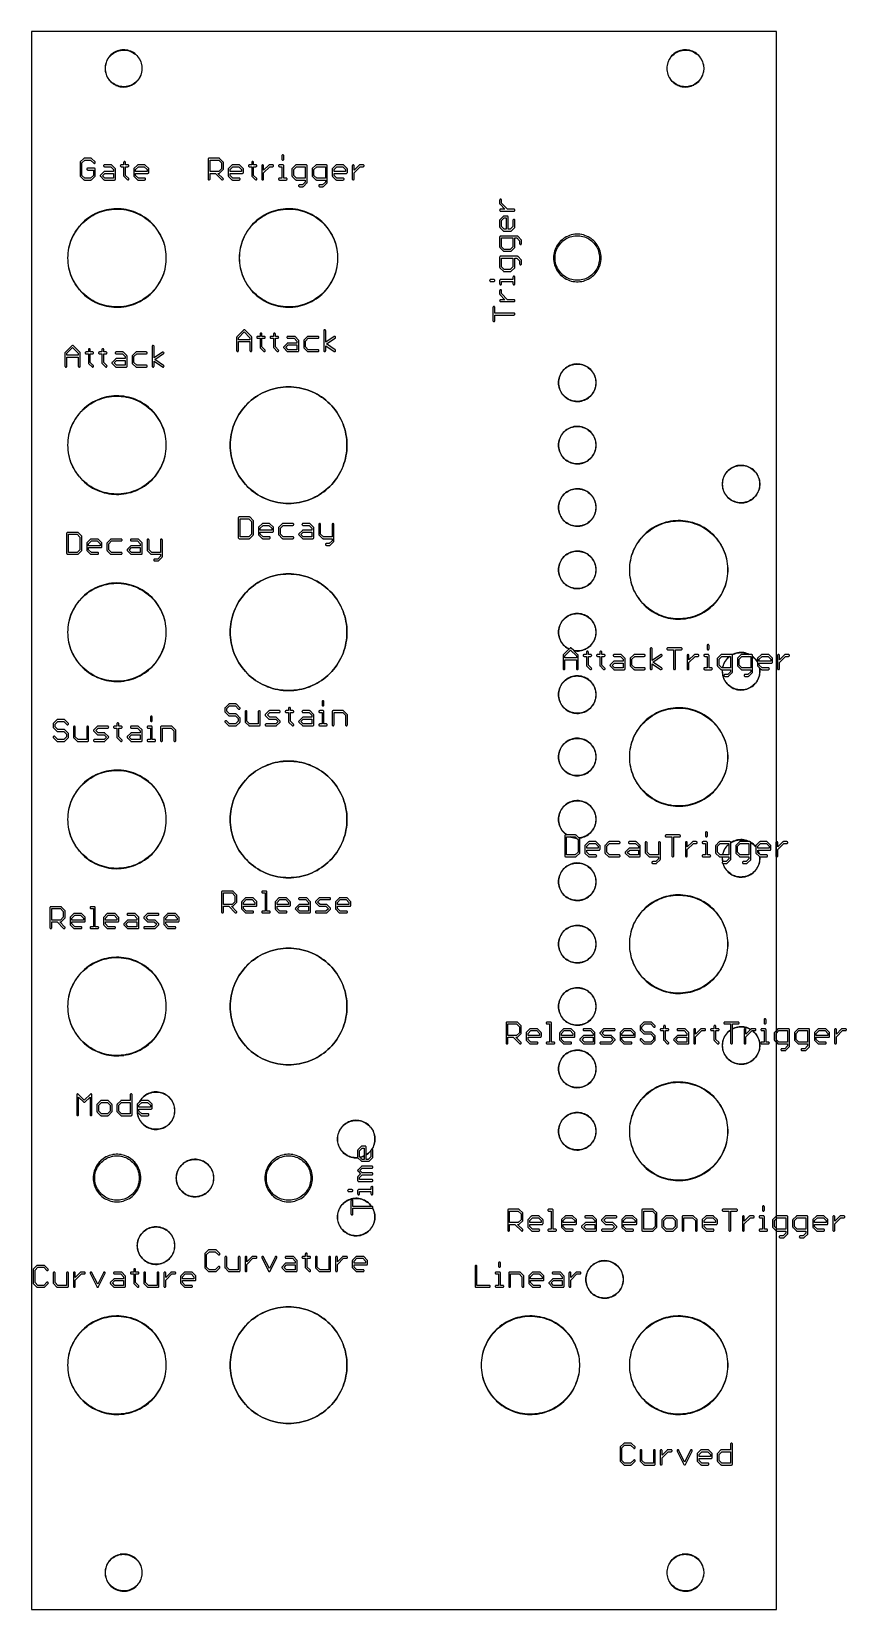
# Model space of a CAD drawing. Extents: x 3 to 69, y 0 to 129.
import ezdxf

# ---------------------------------------------------------------- set-up
doc = ezdxf.new("R2010")
doc.units = 0

msp = doc.modelspace()

# ---------------------------------------------------------------- linework, layer by layer
at = {"color": 34, "true_color": 0x008000}
for points in [[(2.7051, 0.3175, 0), (63.32474, 0.3175, 0), (63.32474, 128.81864, 0), (2.7051, 128.81864, 0), (2.7051, 0.3175, 0)], [(10.05078, 127.32257, 0), (9.92886, 127.30479, 0), (9.92493, 127.30417, 0), (9.80555, 127.27623, 0), (9.68871, 127.24067, 0), (9.57441, 127.19495, 0), (9.57086, 127.19315, 0), (9.46165, 127.13727, 0), (9.35751, 127.07377, 0), (9.26099, 127.00011, 0), (9.16701, 126.91883, 0), (9.16419, 126.91602, 0), (9.16418, 126.916, 0), (9.07784, 126.82966, 0), (9.00164, 126.73568, 0), (8.93052, 126.63662, 0), (8.86702, 126.52994, 0), (8.86522, 126.5264, 0), (8.81442, 126.41464, 0), (8.7687, 126.30034, 0), (8.73568, 126.1835, 0), (8.71027, 126.06412, 0), (8.70965, 126.0602, 0), (8.69441, 125.93828, 0), (8.68934, 125.81636, 0), (8.69441, 125.69443, 0), (8.70965, 125.57252, 0), (8.71027, 125.56859, 0), (8.73568, 125.44921, 0), (8.7687, 125.33237, 0), (8.81442, 125.21807, 0), (8.86522, 125.10631, 0), (8.86702, 125.10277, 0), (8.93052, 124.99609, 0), (9.00164, 124.89703, 0), (9.07784, 124.80305, 0), (9.16418, 124.71671, 0), (9.16419, 124.71669, 0), (9.16701, 124.71388, 0), (9.26099, 124.6326, 0), (9.35751, 124.55894, 0), (9.46165, 124.49544, 0), (9.57086, 124.43956, 0), (9.57441, 124.43776, 0), (9.68871, 124.39204, 0), (9.80555, 124.35648, 0), (9.92493, 124.32854, 0), (9.92886, 124.32792, 0), (10.05078, 124.31013, 0), (10.1727, 124.30252, 0), (10.29462, 124.30506, 0), (10.41654, 124.31776, 0), (10.42046, 124.31838, 0), (10.54238, 124.34124, 0), (10.65922, 124.37172, 0), (10.77352, 124.4149, 0), (10.88528, 124.4657, 0), (10.88882, 124.4675, 0), (10.9955, 124.52592, 0), (11.0971, 124.5945, 0), (11.19362, 124.6707, 0), (11.28252, 124.75452, 0), (11.28533, 124.75733, 0), (11.36661, 124.84877, 0), (11.44281, 124.94529, 0), (11.50885, 125.04943, 0), (11.56473, 125.15865, 0), (11.56653, 125.16219, 0), (11.61733, 125.27395, 0), (11.65543, 125.38825, 0), (11.68591, 125.50763, 0), (11.70623, 125.62955, 0), (11.70686, 125.63348, 0), (11.71702, 125.75539, 0), (11.71702, 125.87732, 0), (11.70686, 125.99924, 0), (11.70623, 126.00316, 0), (11.68591, 126.12508, 0), (11.65543, 126.24446, 0), (11.61733, 126.35876, 0), (11.56653, 126.47052, 0), (11.56473, 126.47406, 0), (11.50885, 126.58328, 0), (11.44281, 126.68742, 0), (11.36661, 126.78394, 0), (11.28533, 126.87538, 0), (11.28252, 126.87819, 0), (11.19362, 126.96201, 0), (11.0971, 127.03821, 0), (10.9955, 127.10679, 0), (10.88882, 127.16521, 0), (10.88528, 127.16701, 0), (10.77352, 127.21781, 0), (10.65922, 127.26099, 0), (10.54238, 127.29147, 0), (10.42046, 127.31433, 0), (10.41654, 127.31495, 0), (10.29462, 127.32766, 0), (10.1727, 127.3302, 0), (10.05078, 127.32257, 0)], [(10.41514, 124.343, 0), (10.29462, 124.33045, 0), (10.1727, 124.32792, 0), (10.05078, 124.33553, 0), (9.93221, 124.35282, 0), (9.8134, 124.38063, 0), (9.69656, 124.41619, 0), (9.58236, 124.46187, 0), (9.47658, 124.51599, 0), (9.37243, 124.57949, 0), (9.27591, 124.65315, 0), (9.18194, 124.73443, 0), (9.18192, 124.73444, 0), (9.09839, 124.81798, 0), (9.02219, 124.91196, 0), (8.95107, 125.01102, 0), (8.88838, 125.11634, 0), (8.83857, 125.22592, 0), (8.79285, 125.34022, 0), (8.75982, 125.45706, 0), (8.73472, 125.57507, 0), (8.71982, 125.69443, 0), (8.71474, 125.81636, 0), (8.71982, 125.93828, 0), (8.73472, 126.05763, 0), (8.75982, 126.17565, 0), (8.79285, 126.29249, 0), (8.83857, 126.40679, 0), (8.88838, 126.51637, 0), (8.95107, 126.62169, 0), (9.02219, 126.72075, 0), (9.09839, 126.81473, 0), (9.18192, 126.89827, 0), (9.18194, 126.89828, 0), (9.27591, 126.97956, 0), (9.37243, 127.05322, 0), (9.47658, 127.11672, 0), (9.58236, 127.17084, 0), (9.69656, 127.21652, 0), (9.8134, 127.25208, 0), (9.93221, 127.27989, 0), (10.05078, 127.29718, 0), (10.1727, 127.3048, 0), (10.29462, 127.30226, 0), (10.41514, 127.28971, 0), (10.53453, 127.26732, 0), (10.65137, 127.23684, 0), (10.76567, 127.19366, 0), (10.87594, 127.14354, 0), (10.98057, 127.08624, 0), (11.08217, 127.01766, 0), (11.17869, 126.94146, 0), (11.26566, 126.85946, 0), (11.34606, 126.76901, 0), (11.42226, 126.67249, 0), (11.4883, 126.56835, 0), (11.54247, 126.46247, 0), (11.59318, 126.35091, 0), (11.63128, 126.23661, 0), (11.66176, 126.11723, 0), (11.68148, 125.99894, 0), (11.69161, 125.87732, 0), (11.69161, 125.75539, 0), (11.68147, 125.63376, 0), (11.66176, 125.51548, 0), (11.63128, 125.3961, 0), (11.59318, 125.2818, 0), (11.54247, 125.17024, 0), (11.4883, 125.06436, 0), (11.42226, 124.96022, 0), (11.34606, 124.8637, 0), (11.26566, 124.77325, 0), (11.17869, 124.69125, 0), (11.08217, 124.61505, 0), (10.98057, 124.54647, 0), (10.87594, 124.48917, 0), (10.76567, 124.43905, 0), (10.65137, 124.39587, 0), (10.53453, 124.36539, 0), (10.41514, 124.343, 0)], [(55.77077, 127.32257, 0), (55.64886, 127.30479, 0), (55.64493, 127.30417, 0), (55.52555, 127.27623, 0), (55.40871, 127.24067, 0), (55.29441, 127.19495, 0), (55.29087, 127.19315, 0), (55.18165, 127.13727, 0), (55.07751, 127.07377, 0), (54.98099, 127.00011, 0), (54.88701, 126.91883, 0), (54.79784, 126.82966, 0), (54.72164, 126.73568, 0), (54.65052, 126.63662, 0), (54.58702, 126.52994, 0), (54.58522, 126.5264, 0), (54.53442, 126.41464, 0), (54.4887, 126.30034, 0), (54.45568, 126.1835, 0), (54.43028, 126.06412, 0), (54.42966, 126.0602, 0), (54.41441, 125.93828, 0), (54.40933, 125.81636, 0), (54.41441, 125.69443, 0), (54.42966, 125.57252, 0), (54.43028, 125.56859, 0), (54.45568, 125.44921, 0), (54.4887, 125.33237, 0), (54.53442, 125.21807, 0), (54.58522, 125.10631, 0), (54.58702, 125.10277, 0), (54.65052, 124.99609, 0), (54.72164, 124.89703, 0), (54.79784, 124.80305, 0), (54.88701, 124.71388, 0), (54.98099, 124.6326, 0), (55.07751, 124.55894, 0), (55.18165, 124.49544, 0), (55.29087, 124.43956, 0), (55.29441, 124.43776, 0), (55.40871, 124.39204, 0), (55.52555, 124.35648, 0), (55.64493, 124.32854, 0), (55.64886, 124.32792, 0), (55.77077, 124.31013, 0), (55.8927, 124.30252, 0), (56.01461, 124.30506, 0), (56.13654, 124.31776, 0), (56.14046, 124.31838, 0), (56.26238, 124.34124, 0), (56.37922, 124.37172, 0), (56.49352, 124.4149, 0), (56.60528, 124.4657, 0), (56.60882, 124.4675, 0), (56.7155, 124.52592, 0), (56.8171, 124.5945, 0), (56.91362, 124.6707, 0), (57.00252, 124.75452, 0), (57.00533, 124.75733, 0), (57.08661, 124.84877, 0), (57.16281, 124.94529, 0), (57.22885, 125.04943, 0), (57.28473, 125.15865, 0), (57.28653, 125.16219, 0), (57.33733, 125.27395, 0), (57.37543, 125.38825, 0), (57.40591, 125.50763, 0), (57.42623, 125.62955, 0), (57.42686, 125.63348, 0), (57.43702, 125.75539, 0), (57.43702, 125.87732, 0), (57.42686, 125.99924, 0), (57.42623, 126.00316, 0), (57.40591, 126.12508, 0), (57.37543, 126.24446, 0), (57.33733, 126.35876, 0), (57.28653, 126.47052, 0), (57.28473, 126.47406, 0), (57.22885, 126.58328, 0), (57.16281, 126.68742, 0), (57.08661, 126.78394, 0), (57.00533, 126.87538, 0), (57.00252, 126.87819, 0), (56.91362, 126.96201, 0), (56.8171, 127.03821, 0), (56.7155, 127.10679, 0), (56.60882, 127.16521, 0), (56.60528, 127.16701, 0), (56.49352, 127.21781, 0), (56.37922, 127.26099, 0), (56.26238, 127.29147, 0), (56.14046, 127.31433, 0), (56.13654, 127.31495, 0), (56.01461, 127.32766, 0), (55.8927, 127.3302, 0), (55.77077, 127.32257, 0)], [(56.13514, 124.343, 0), (56.01461, 124.33045, 0), (55.8927, 124.32792, 0), (55.77077, 124.33553, 0), (55.65223, 124.35282, 0), (55.5334, 124.38063, 0), (55.41656, 124.41619, 0), (55.30236, 124.46187, 0), (55.19658, 124.51599, 0), (55.09244, 124.57949, 0), (54.99592, 124.65315, 0), (54.90194, 124.73443, 0), (54.81839, 124.81798, 0), (54.74219, 124.91196, 0), (54.67107, 125.01102, 0), (54.60838, 125.11634, 0), (54.55857, 125.22592, 0), (54.51285, 125.34022, 0), (54.47983, 125.45706, 0), (54.45477, 125.57485, 0), (54.43982, 125.69443, 0), (54.43474, 125.81636, 0), (54.43982, 125.93828, 0), (54.45477, 126.05785, 0), (54.47983, 126.17565, 0), (54.51285, 126.29249, 0), (54.55857, 126.40679, 0), (54.60838, 126.51637, 0), (54.67107, 126.62169, 0), (54.74219, 126.72075, 0), (54.81839, 126.81473, 0), (54.90194, 126.89828, 0), (54.99592, 126.97956, 0), (55.09244, 127.05322, 0), (55.19658, 127.11672, 0), (55.30236, 127.17084, 0), (55.41656, 127.21652, 0), (55.5334, 127.25208, 0), (55.65223, 127.27989, 0), (55.77077, 127.29718, 0), (55.8927, 127.3048, 0), (56.01461, 127.30226, 0), (56.13514, 127.28971, 0), (56.25453, 127.26732, 0), (56.37137, 127.23684, 0), (56.48567, 127.19366, 0), (56.59594, 127.14354, 0), (56.70057, 127.08624, 0), (56.80217, 127.01766, 0), (56.89869, 126.94146, 0), (56.98566, 126.85946, 0), (57.06606, 126.76901, 0), (57.14226, 126.67249, 0), (57.2083, 126.56835, 0), (57.26247, 126.46247, 0), (57.31318, 126.35091, 0), (57.35128, 126.23661, 0), (57.38176, 126.11723, 0), (57.40149, 125.99882, 0), (57.41162, 125.87732, 0), (57.41162, 125.75539, 0), (57.40149, 125.63388, 0), (57.38176, 125.51548, 0), (57.35128, 125.3961, 0), (57.31318, 125.2818, 0), (57.26247, 125.17024, 0), (57.2083, 125.06436, 0), (57.14226, 124.96022, 0), (57.06606, 124.8637, 0), (56.98566, 124.77325, 0), (56.89869, 124.69125, 0), (56.80217, 124.61505, 0), (56.70057, 124.54647, 0), (56.59594, 124.48917, 0), (56.48567, 124.43905, 0), (56.37137, 124.39587, 0), (56.25453, 124.36539, 0), (56.13514, 124.343, 0)], [(7.27202, 117.69344, 0), (7.24847, 117.68971, 0), (7.22723, 117.67888, 0), (7.21037, 117.66202, 0), (7.19954, 117.64078, 0), (7.19582, 117.61724, 0), (7.19954, 117.59369, 0), (7.21037, 117.57245, 0), (7.22723, 117.55559, 0), (7.24847, 117.54476, 0), (7.27202, 117.54104, 0), (7.73683, 117.54104, 0), (7.73683, 117.10419, 0), (7.51117, 116.88064, 0), (7.03032, 116.88064, 0), (6.80466, 117.10419, 0), (6.80466, 118.12803, 0), (7.03047, 118.35384, 0), (7.51102, 118.35384, 0), (7.76825, 118.09661, 0), (7.78949, 118.08578, 0), (7.81303, 118.08206, 0), (7.83658, 118.08578, 0), (7.85782, 118.09661, 0), (7.87468, 118.11347, 0), (7.88551, 118.13471, 0), (7.88923, 118.15826, 0), (7.88551, 118.1818, 0), (7.87468, 118.20304, 0), (7.58604, 118.49168, 0), (7.5648, 118.50251, 0), (7.54125, 118.50624, 0), (7.00024, 118.50624, 0), (6.97669, 118.50251, 0), (6.95545, 118.49168, 0), (6.66681, 118.20304, 0), (6.65598, 118.1818, 0), (6.65226, 118.15826, 0), (6.65226, 117.07368, 0), (6.65598, 117.05013, 0), (6.66681, 117.02889, 0), (6.68367, 117.01203, 0), (6.95545, 116.74279, 0), (6.97669, 116.73196, 0), (7.00024, 116.72824, 0), (7.54125, 116.72824, 0), (7.5648, 116.73196, 0), (7.58604, 116.74279, 0), (7.85782, 117.01203, 0), (7.87468, 117.02889, 0), (7.88551, 117.05013, 0), (7.88923, 117.07368, 0), (7.88923, 117.61724, 0), (7.88551, 117.64078, 0), (7.87468, 117.66202, 0), (7.85782, 117.67888, 0), (7.83658, 117.68971, 0), (7.81303, 117.69344, 0), (7.27202, 117.69344, 0)], [(10.54608, 116.72824, 0), (10.56962, 116.73196, 0), (10.59086, 116.74279, 0), (10.60772, 116.75965, 0), (10.61855, 116.78089, 0), (10.62228, 116.80444, 0), (10.61855, 116.82798, 0), (10.60772, 116.84922, 0), (10.59086, 116.86608, 0), (10.3505, 117.10419, 0), (10.3505, 117.81282, 0), (10.54608, 117.81282, 0), (10.56962, 117.81654, 0), (10.59086, 117.82737, 0), (10.60772, 117.84423, 0), (10.61855, 117.86547, 0), (10.62228, 117.88902, 0), (10.61855, 117.91256, 0), (10.60772, 117.9338, 0), (10.59086, 117.95066, 0), (10.56962, 117.96149, 0), (10.54608, 117.96522, 0), (10.3505, 117.96522, 0), (10.3505, 118.15826, 0), (10.34676, 118.1818, 0), (10.33594, 118.20304, 0), (10.31908, 118.2199, 0), (10.29784, 118.23073, 0), (10.2743, 118.23446, 0), (10.25075, 118.23073, 0), (10.22951, 118.2199, 0), (10.21265, 118.20304, 0), (10.20182, 118.1818, 0), (10.1981, 118.15826, 0), (10.1981, 117.96522, 0), (10.0025, 117.96522, 0), (9.97897, 117.96149, 0), (9.95773, 117.95066, 0), (9.94087, 117.9338, 0), (9.93004, 117.91256, 0), (9.92631, 117.88902, 0), (9.93004, 117.86547, 0), (9.94087, 117.84423, 0), (9.95773, 117.82737, 0), (9.97897, 117.81654, 0), (10.0025, 117.81282, 0), (10.1981, 117.81282, 0), (10.1981, 117.07368, 0), (10.20182, 117.05013, 0), (10.21265, 117.02889, 0), (10.22951, 117.01203, 0), (10.50129, 116.74279, 0), (10.52253, 116.73196, 0), (10.54608, 116.72824, 0)], [(17.98895, 117.27298, 0), (18.0102, 117.28381, 0), (18.28196, 117.55558, 0), (18.28198, 117.55559, 0), (18.29883, 117.57245, 0), (18.30967, 117.59369, 0), (18.31338, 117.61724, 0), (18.31338, 118.15826, 0), (18.30967, 118.1818, 0), (18.29883, 118.20304, 0), (18.28198, 118.2199, 0), (18.28196, 118.21991, 0), (18.0102, 118.49168, 0), (17.98895, 118.50251, 0), (17.96542, 118.50624, 0), (17.15262, 118.50624, 0), (17.12906, 118.50251, 0), (17.10783, 118.49168, 0), (17.09096, 118.47482, 0), (17.08014, 118.45358, 0), (17.07641, 118.43004, 0), (17.07641, 116.80444, 0), (17.08014, 116.78089, 0), (17.09096, 116.75965, 0), (17.10783, 116.74279, 0), (17.12906, 116.73196, 0), (17.15262, 116.72824, 0), (17.17616, 116.73196, 0), (17.19739, 116.74279, 0), (17.21426, 116.75965, 0), (17.22509, 116.78089, 0), (17.22882, 116.80444, 0), (17.22882, 117.26926, 0), (17.66347, 117.26926, 0), (18.19241, 116.74279, 0), (18.21365, 116.73196, 0), (18.23718, 116.72824, 0), (18.26073, 116.73196, 0), (18.28198, 116.74279, 0), (18.29883, 116.75965, 0), (18.30967, 116.78089, 0), (18.31338, 116.80444, 0), (18.30967, 116.82798, 0), (18.29883, 116.84922, 0), (18.28198, 116.86608, 0), (17.87691, 117.26926, 0), (17.96542, 117.26926, 0), (17.98895, 117.27298, 0)], [(17.93519, 117.42166, 0), (17.22882, 117.42166, 0), (17.22882, 118.35384, 0), (17.93518, 118.35384, 0), (18.16099, 118.12803, 0), (18.16099, 117.64746, 0), (17.93519, 117.42166, 0)], [(20.9677, 116.72824, 0), (20.99124, 116.73196, 0), (21.01248, 116.74279, 0), (21.02934, 116.75965, 0), (21.04017, 116.78089, 0), (21.0439, 116.80444, 0), (21.04017, 116.82798, 0), (21.02934, 116.84922, 0), (21.01248, 116.86608, 0), (20.77211, 117.1042, 0), (20.77211, 117.81282, 0), (20.9677, 117.81282, 0), (20.99124, 117.81654, 0), (21.01248, 117.82737, 0), (21.02934, 117.84423, 0), (21.04017, 117.86547, 0), (21.0439, 117.88902, 0), (21.04017, 117.91256, 0), (21.02934, 117.9338, 0), (21.01248, 117.95066, 0), (20.99124, 117.96149, 0), (20.9677, 117.96522, 0), (20.77211, 117.96522, 0), (20.77211, 118.15826, 0), (20.76839, 118.1818, 0), (20.75756, 118.20304, 0), (20.7407, 118.2199, 0), (20.71946, 118.23073, 0), (20.69591, 118.23446, 0), (20.67237, 118.23073, 0), (20.65112, 118.2199, 0), (20.63427, 118.20304, 0), (20.62343, 118.1818, 0), (20.61971, 118.15826, 0), (20.61971, 117.96522, 0), (20.42668, 117.96522, 0), (20.40313, 117.96149, 0), (20.38188, 117.95066, 0), (20.36503, 117.9338, 0), (20.35419, 117.91256, 0), (20.35048, 117.88902, 0), (20.35419, 117.86547, 0), (20.36503, 117.84423, 0), (20.38188, 117.82737, 0), (20.40313, 117.81654, 0), (20.42668, 117.81282, 0), (20.61971, 117.81282, 0), (20.61971, 117.07368, 0), (20.62343, 117.05013, 0), (20.63427, 117.02889, 0), (20.65112, 117.01203, 0), (20.92291, 116.74279, 0), (20.94415, 116.73196, 0), (20.9677, 116.72824, 0)], [(23.15209, 118.35384, 0), (23.17564, 118.35756, 0), (23.19688, 118.36839, 0), (23.21374, 118.38525, 0), (23.22457, 118.40649, 0), (23.22829, 118.43004, 0), (23.22829, 118.70182, 0), (23.22457, 118.72536, 0), (23.21374, 118.7466, 0), (23.19688, 118.76346, 0), (23.17564, 118.77429, 0), (23.15209, 118.77802, 0), (23.12855, 118.77429, 0), (23.10731, 118.76346, 0), (23.09045, 118.7466, 0), (23.07962, 118.72536, 0), (23.07589, 118.70182, 0), (23.07589, 118.43004, 0), (23.07962, 118.40649, 0), (23.09045, 118.38525, 0), (23.10731, 118.36839, 0), (23.12855, 118.35756, 0), (23.15209, 118.35384, 0)], [(8.63599, 117.96522, 0), (8.61245, 117.96149, 0), (8.59121, 117.95066, 0), (8.57435, 117.9338, 0), (8.56352, 117.91256, 0), (8.55979, 117.88902, 0), (8.56352, 117.86547, 0), (8.57435, 117.84423, 0), (8.59121, 117.82737, 0), (8.61245, 117.81654, 0), (8.63599, 117.81282, 0), (9.14932, 117.81282, 0), (9.37513, 117.587, 0), (9.37513, 117.42166, 0), (8.63599, 117.42166, 0), (8.61245, 117.41793, 0), (8.59121, 117.4071, 0), (8.57435, 117.39024, 0), (8.30511, 117.11846, 0), (8.29428, 117.09722, 0), (8.29055, 117.07368, 0), (8.29428, 117.05013, 0), (8.30511, 117.02889, 0), (8.59121, 116.74279, 0), (8.61245, 116.73196, 0), (8.63599, 116.72824, 0), (9.45133, 116.72824, 0), (9.47488, 116.73196, 0), (9.49612, 116.74279, 0), (9.51298, 116.75965, 0), (9.5238, 116.78089, 0), (9.52753, 116.80444, 0), (9.52753, 117.61724, 0), (9.5238, 117.64078, 0), (9.51298, 117.66202, 0), (9.22434, 117.95066, 0), (9.20309, 117.96149, 0), (9.17955, 117.96522, 0), (8.63599, 117.96522, 0)], [(9.37513, 116.88064, 0), (8.66622, 116.88064, 0), (8.47297, 117.07389, 0), (8.66652, 117.26926, 0), (9.37513, 117.26926, 0), (9.37513, 116.88064, 0)], [(12.20284, 117.27298, 0), (12.22408, 117.28381, 0), (12.24094, 117.30067, 0), (12.25177, 117.32191, 0), (12.2555, 117.34546, 0), (12.2555, 117.61724, 0), (12.25177, 117.64078, 0), (12.24094, 117.66202, 0), (11.9523, 117.95066, 0), (11.93106, 117.96149, 0), (11.90752, 117.96522, 0), (11.3665, 117.96522, 0), (11.34295, 117.96149, 0), (11.32171, 117.95066, 0), (11.03307, 117.66202, 0), (11.02224, 117.64078, 0), (11.01852, 117.61724, 0), (11.01852, 117.07368, 0), (11.02224, 117.05013, 0), (11.03307, 117.02889, 0), (11.04993, 117.01203, 0), (11.32171, 116.74279, 0), (11.34295, 116.73196, 0), (11.3665, 116.72824, 0), (11.90752, 116.72824, 0), (11.93106, 116.73196, 0), (11.9523, 116.74279, 0), (11.96916, 116.75965, 0), (11.97999, 116.78089, 0), (11.98372, 116.80444, 0), (11.97999, 116.82798, 0), (11.96916, 116.84922, 0), (11.9523, 116.86608, 0), (11.93106, 116.87691, 0), (11.90752, 116.88064, 0), (11.39658, 116.88064, 0), (11.17092, 117.10419, 0), (11.17092, 117.26926, 0), (12.1793, 117.26926, 0), (12.20284, 117.27298, 0)], [(12.1031, 117.42166, 0), (11.17092, 117.42166, 0), (11.17092, 117.58701, 0), (11.39673, 117.81282, 0), (11.87728, 117.81282, 0), (12.1031, 117.587, 0), (12.1031, 117.42166, 0)], [(19.8965, 117.27298, 0), (19.91773, 117.28381, 0), (19.9346, 117.30067, 0), (19.94543, 117.32191, 0), (19.94916, 117.34546, 0), (19.94916, 117.61724, 0), (19.94543, 117.64078, 0), (19.9346, 117.66202, 0), (19.66283, 117.93378, 0), (19.66282, 117.9338, 0), (19.64595, 117.95066, 0), (19.62472, 117.96149, 0), (19.60118, 117.96522, 0), (19.06015, 117.96522, 0), (19.03661, 117.96149, 0), (19.01537, 117.95066, 0), (18.72673, 117.66202, 0), (18.7159, 117.64078, 0), (18.71218, 117.61724, 0), (18.71218, 117.07368, 0), (18.7159, 117.05013, 0), (18.72673, 117.02889, 0), (18.74359, 117.01203, 0), (19.01537, 116.74279, 0), (19.03661, 116.73196, 0), (19.06015, 116.72824, 0), (19.60118, 116.72824, 0), (19.62472, 116.73196, 0), (19.64595, 116.74279, 0), (19.66282, 116.75965, 0), (19.67364, 116.78089, 0), (19.67738, 116.80444, 0), (19.67364, 116.82798, 0), (19.66282, 116.84922, 0), (19.64595, 116.86608, 0), (19.62472, 116.87691, 0), (19.60118, 116.88064, 0), (19.09024, 116.88064, 0), (18.86458, 117.10419, 0), (18.86458, 117.26926, 0), (19.87296, 117.26926, 0), (19.8965, 117.27298, 0)], [(19.79676, 117.42166, 0), (18.86458, 117.42166, 0), (18.86458, 117.58701, 0), (19.09039, 117.81282, 0), (19.57094, 117.81282, 0), (19.79676, 117.587, 0), (19.79676, 117.42166, 0)], [(21.59254, 117.52809, 0), (21.59254, 117.88902, 0), (21.58881, 117.91256, 0), (21.57798, 117.9338, 0), (21.56112, 117.95066, 0), (21.53988, 117.96149, 0), (21.51634, 117.96522, 0), (21.49279, 117.96149, 0), (21.47155, 117.95066, 0), (21.45469, 117.9338, 0), (21.44386, 117.91256, 0), (21.44014, 117.88902, 0), (21.44014, 116.80444, 0), (21.44386, 116.78089, 0), (21.45469, 116.75965, 0), (21.47155, 116.74279, 0), (21.49279, 116.73196, 0), (21.51634, 116.72824, 0), (21.53988, 116.73196, 0), (21.56112, 116.74279, 0), (21.57798, 116.75965, 0), (21.58881, 116.78089, 0), (21.59254, 116.80444, 0), (21.59254, 117.31523, 0), (22.09013, 117.81282, 0), (22.33168, 117.81282, 0), (22.35522, 117.81654, 0), (22.37646, 117.82737, 0), (22.39332, 117.84423, 0), (22.40415, 117.86547, 0), (22.40788, 117.88902, 0), (22.40415, 117.91256, 0), (22.39332, 117.9338, 0), (22.37646, 117.95066, 0), (22.35522, 117.96149, 0), (22.33168, 117.96522, 0), (22.0599, 117.96522, 0), (22.03635, 117.96149, 0), (22.01511, 117.95066, 0), (21.59254, 117.52809, 0)], [(22.88286, 117.96522, 0), (22.85931, 117.96149, 0), (22.83807, 117.95066, 0), (22.82121, 117.9338, 0), (22.81038, 117.91256, 0), (22.80666, 117.88902, 0), (22.81038, 117.86547, 0), (22.82121, 117.84423, 0), (22.83807, 117.82737, 0), (22.85931, 117.81654, 0), (22.88286, 117.81282, 0), (23.07589, 117.81282, 0), (23.07589, 116.88064, 0), (22.88286, 116.88064, 0), (22.85931, 116.87691, 0), (22.83807, 116.86608, 0), (22.82121, 116.84922, 0), (22.81038, 116.82798, 0), (22.80666, 116.80444, 0), (22.81038, 116.78089, 0), (22.82121, 116.75965, 0), (22.83807, 116.74279, 0), (22.85931, 116.73196, 0), (22.88286, 116.72824, 0), (23.42388, 116.72824, 0), (23.44742, 116.73196, 0), (23.46866, 116.74279, 0), (23.48552, 116.75965, 0), (23.49635, 116.78089, 0), (23.50008, 116.80444, 0), (23.49635, 116.82798, 0), (23.48552, 116.84922, 0), (23.46866, 116.86608, 0), (23.44742, 116.87691, 0), (23.42388, 116.88064, 0), (23.22829, 116.88064, 0), (23.22829, 117.88902, 0), (23.22457, 117.91256, 0), (23.21374, 117.9338, 0), (23.19688, 117.95066, 0), (23.17564, 117.96149, 0), (23.15209, 117.96522, 0), (22.88286, 117.96522, 0)], [(25.11874, 116.48787, 0), (25.12957, 116.50911, 0), (25.1333, 116.53266, 0), (25.1333, 117.88902, 0), (25.12957, 117.91256, 0), (25.11874, 117.9338, 0), (25.10188, 117.95066, 0), (25.08064, 117.96149, 0), (25.0571, 117.96522, 0), (24.2443, 117.96522, 0), (24.22075, 117.96149, 0), (24.19951, 117.95066, 0), (23.91087, 117.66202, 0), (23.90004, 117.64078, 0), (23.89632, 117.61724, 0), (23.89632, 117.07368, 0), (23.90004, 117.05013, 0), (23.91087, 117.02889, 0), (23.92773, 117.01203, 0), (24.19951, 116.74279, 0), (24.22075, 116.73196, 0), (24.2443, 116.72824, 0), (24.9809, 116.72824, 0), (24.9809, 116.56289, 0), (24.75509, 116.33708, 0), (24.51608, 116.33708, 0), (24.49253, 116.33335, 0), (24.47129, 116.32252, 0), (24.45443, 116.30566, 0), (24.4436, 116.28442, 0), (24.43988, 116.26088, 0), (24.4436, 116.23733, 0), (24.45443, 116.21609, 0), (24.47129, 116.19923, 0), (24.49253, 116.1884, 0), (24.51608, 116.18468, 0), (24.78532, 116.18468, 0), (24.80886, 116.1884, 0), (24.8301, 116.19923, 0), (25.11874, 116.48787, 0)], [(24.9809, 116.88064, 0), (24.27438, 116.88064, 0), (24.04872, 117.10419, 0), (24.04872, 117.58701, 0), (24.27453, 117.81282, 0), (24.9809, 117.81282, 0), (24.9809, 116.88064, 0)], [(26.75704, 116.48787, 0), (26.76787, 116.50911, 0), (26.77159, 116.53266, 0), (26.77159, 117.88902, 0), (26.76787, 117.91256, 0), (26.75704, 117.9338, 0), (26.74018, 117.95066, 0), (26.71894, 117.96149, 0), (26.69539, 117.96522, 0), (25.88259, 117.96522, 0), (25.85905, 117.96149, 0), (25.83781, 117.95066, 0), (25.54917, 117.66202, 0), (25.53834, 117.64078, 0), (25.53461, 117.61724, 0), (25.53461, 117.07368, 0), (25.53834, 117.05013, 0), (25.54917, 117.02889, 0), (25.56603, 117.01203, 0), (25.83781, 116.74279, 0), (25.85905, 116.73196, 0), (25.88259, 116.72824, 0), (26.61919, 116.72824, 0), (26.61919, 116.56288, 0), (26.39339, 116.33708, 0), (26.15184, 116.33708, 0), (26.12829, 116.33335, 0), (26.10705, 116.32252, 0), (26.09019, 116.30566, 0), (26.07936, 116.28442, 0), (26.07564, 116.26088, 0), (26.07936, 116.23733, 0), (26.09019, 116.21609, 0), (26.10705, 116.19923, 0), (26.12829, 116.1884, 0), (26.15184, 116.18468, 0), (26.42362, 116.18468, 0), (26.44716, 116.1884, 0), (26.4684, 116.19923, 0), (26.75704, 116.48787, 0)], [(26.61919, 116.88064, 0), (25.91268, 116.88064, 0), (25.68701, 117.1042, 0), (25.68701, 117.587, 0), (25.91283, 117.81282, 0), (26.61919, 117.81282, 0), (26.61919, 116.88064, 0)], [(28.3547, 117.27298, 0), (28.37594, 117.28381, 0), (28.3928, 117.30067, 0), (28.40363, 117.32191, 0), (28.40735, 117.34546, 0), (28.40735, 117.61724, 0), (28.40363, 117.64078, 0), (28.3928, 117.66202, 0), (28.12356, 117.9338, 0), (28.1067, 117.95066, 0), (28.08546, 117.96149, 0), (28.06191, 117.96522, 0), (27.51836, 117.96522, 0), (27.49481, 117.96149, 0), (27.47357, 117.95066, 0), (27.18493, 117.66202, 0), (27.1741, 117.64078, 0), (27.17038, 117.61724, 0), (27.17038, 117.07368, 0), (27.1741, 117.05013, 0), (27.18493, 117.02889, 0), (27.20179, 117.01203, 0), (27.47357, 116.74279, 0), (27.49481, 116.73196, 0), (27.51836, 116.72824, 0), (28.06191, 116.72824, 0), (28.08546, 116.73196, 0), (28.1067, 116.74279, 0), (28.12356, 116.75965, 0), (28.13439, 116.78089, 0), (28.13811, 116.80444, 0), (28.13439, 116.82798, 0), (28.12356, 116.84922, 0), (28.1067, 116.86608, 0), (28.08546, 116.87691, 0), (28.06191, 116.88064, 0), (27.54844, 116.88064, 0), (27.32278, 117.10419, 0), (27.32278, 117.26926, 0), (28.33115, 117.26926, 0), (28.3547, 117.27298, 0)], [(28.25495, 117.42166, 0), (27.32278, 117.42166, 0), (27.32278, 117.58701, 0), (27.54859, 117.81282, 0), (28.03139, 117.81282, 0), (28.25495, 117.58715, 0), (28.25495, 117.42166, 0)], [(28.88488, 116.72824, 0), (28.90842, 116.73196, 0), (28.92966, 116.74279, 0), (28.94652, 116.75965, 0), (28.95735, 116.78089, 0), (28.96108, 116.80444, 0), (28.96108, 117.3153, 0), (29.45628, 117.81282, 0), (29.69768, 117.81282, 0), (29.72122, 117.81654, 0), (29.74246, 117.82737, 0), (29.75932, 117.84423, 0), (29.77015, 117.86547, 0), (29.77388, 117.88902, 0), (29.77015, 117.91256, 0), (29.75932, 117.9338, 0), (29.74246, 117.95066, 0), (29.72122, 117.96149, 0), (29.69768, 117.96522, 0), (29.4259, 117.96522, 0), (29.40235, 117.96149, 0), (29.38111, 117.95066, 0), (29.36425, 117.9338, 0), (28.96108, 117.52874, 0), (28.96108, 117.88902, 0), (28.95735, 117.91256, 0), (28.94652, 117.9338, 0), (28.92966, 117.95066, 0), (28.90842, 117.96149, 0), (28.88488, 117.96522, 0), (28.86133, 117.96149, 0), (28.84009, 117.95066, 0), (28.82323, 117.9338, 0), (28.8124, 117.91256, 0), (28.80868, 117.88902, 0), (28.80868, 116.80444, 0), (28.8124, 116.78089, 0), (28.82323, 116.75965, 0), (28.84009, 116.74279, 0), (28.86133, 116.73196, 0), (28.88488, 116.72824, 0)], [(9.40307, 114.38381, 0), (9.20242, 114.36604, 0), (9.00428, 114.3381, 0), (9.00037, 114.33747, 0), (8.80225, 114.29937, 0), (8.60666, 114.25111, 0), (8.41363, 114.19523, 0), (8.22566, 114.12919, 0), (8.03771, 114.05299, 0), (7.85737, 113.96663, 0), (7.85383, 113.96483, 0), (7.67603, 113.87085, 0), (7.50331, 113.76671, 0), (7.33567, 113.65495, 0), (7.17565, 113.53303, 0), (7.02071, 113.40603, 0), (6.87085, 113.26887, 0), (6.86804, 113.26606, 0), (6.72834, 113.12382, 0), (6.59372, 112.97396, 0), (6.46672, 112.81648, 0), (6.34988, 112.65392, 0), (6.24066, 112.48628, 0), (6.13906, 112.31356, 0), (6.13885, 112.31315, 0), (6.04508, 112.13322, 0), (6.04328, 112.12968, 0), (5.962, 111.9468, 0), (5.8858, 111.76138, 0), (5.8223, 111.57088, 0), (5.76642, 111.37784, 0), (5.72324, 111.18226, 0), (5.68768, 110.98414, 0), (5.68706, 110.98021, 0), (5.66166, 110.77955, 0), (5.64642, 110.5789, 0), (5.64134, 110.37824, 0), (5.64642, 110.17758, 0), (5.66166, 109.97691, 0), (5.68706, 109.77626, 0), (5.68768, 109.77233, 0), (5.72324, 109.57421, 0), (5.76642, 109.37863, 0), (5.8223, 109.18559, 0), (5.8858, 108.99509, 0), (5.962, 108.80967, 0), (6.04328, 108.62679, 0), (6.04508, 108.62325, 0), (6.13906, 108.44291, 0), (6.24066, 108.27019, 0), (6.34988, 108.10255, 0), (6.46672, 107.93999, 0), (6.59372, 107.78251, 0), (6.72834, 107.63265, 0), (6.86804, 107.49041, 0), (6.87085, 107.4876, 0), (7.02071, 107.35044, 0), (7.17565, 107.22344, 0), (7.33567, 107.10152, 0), (7.50331, 106.98976, 0), (7.67603, 106.88562, 0), (7.85383, 106.79164, 0), (7.85737, 106.78984, 0), (8.03771, 106.70348, 0), (8.22566, 106.62728, 0), (8.41363, 106.56124, 0), (8.60666, 106.50536, 0), (8.80225, 106.4571, 0), (9.00037, 106.419, 0), (9.00428, 106.41838, 0), (9.20242, 106.39044, 0), (9.40307, 106.37266, 0), (9.60373, 106.36504, 0), (9.80439, 106.36758, 0), (10.00505, 106.38028, 0), (10.20572, 106.40314, 0), (10.20964, 106.40376, 0), (10.40776, 106.43678, 0), (10.60334, 106.47996, 0), (10.79892, 106.53076, 0), (10.98942, 106.59426, 0), (11.17738, 106.66538, 0), (11.3628, 106.74666, 0), (11.5406, 106.83556, 0), (11.54414, 106.83736, 0), (11.7194, 106.93642, 0), (11.88958, 107.04564, 0), (12.05468, 107.16248, 0), (12.21216, 107.2844, 0), (12.36456, 107.41648, 0), (12.50934, 107.55618, 0), (12.51215, 107.55899, 0), (12.64931, 107.70631, 0), (12.77885, 107.85871, 0), (12.90077, 108.01873, 0), (13.01507, 108.18383, 0), (13.12175, 108.35655, 0), (13.21827, 108.53181, 0), (13.22007, 108.53535, 0), (13.30643, 108.71569, 0), (13.38517, 108.90111, 0), (13.45629, 109.09161, 0), (13.51471, 109.28211, 0), (13.56551, 109.47769, 0), (13.60615, 109.67327, 0), (13.60678, 109.67719, 0), (13.63726, 109.87785, 0), (13.65758, 110.07598, 0), (13.66773, 110.27663, 0), (13.66773, 110.47983, 0), (13.65758, 110.6805, 0), (13.63726, 110.87862, 0), (13.60678, 111.07927, 0), (13.60615, 111.0832, 0), (13.56551, 111.27878, 0), (13.51471, 111.47436, 0), (13.45629, 111.66486, 0), (13.38517, 111.85536, 0), (13.30643, 112.04078, 0), (13.22007, 112.22112, 0), (13.21827, 112.22466, 0), (13.12175, 112.39992, 0), (13.01507, 112.57264, 0), (12.90077, 112.73774, 0), (12.77885, 112.89776, 0), (12.64931, 113.05016, 0), (12.51215, 113.19748, 0), (12.50934, 113.20029, 0), (12.36456, 113.33999, 0), (12.21216, 113.47207, 0), (12.05468, 113.59399, 0), (11.88958, 113.71083, 0), (11.7194, 113.82005, 0), (11.54414, 113.91911, 0), (11.5406, 113.92091, 0), (11.3628, 114.00981, 0), (11.17738, 114.09109, 0), (10.98942, 114.16221, 0), (10.79892, 114.22571, 0), (10.60334, 114.27651, 0), (10.40776, 114.31969, 0), (10.20964, 114.35271, 0), (10.20572, 114.35333, 0), (10.00505, 114.3762, 0), (9.80439, 114.3889, 0), (9.60373, 114.39143, 0), (9.40307, 114.38381, 0)], [(10.00505, 106.40567, 0), (9.80439, 106.39298, 0), (9.60373, 106.39044, 0), (9.40307, 106.39805, 0), (9.20242, 106.41583, 0), (9.00696, 106.44339, 0), (8.8101, 106.48125, 0), (8.61452, 106.52951, 0), (8.42148, 106.58539, 0), (8.23352, 106.65143, 0), (8.04556, 106.72763, 0), (7.86665, 106.8133, 0), (7.69096, 106.90617, 0), (7.51824, 107.01031, 0), (7.3506, 107.12207, 0), (7.19058, 107.24399, 0), (7.03564, 107.37099, 0), (6.88628, 107.5077, 0), (6.74889, 107.64758, 0), (6.61427, 107.79744, 0), (6.48727, 107.95492, 0), (6.37043, 108.11748, 0), (6.26121, 108.28512, 0), (6.15961, 108.45784, 0), (6.06717, 108.63522, 0), (5.98615, 108.81752, 0), (5.90995, 109.00294, 0), (5.84645, 109.19344, 0), (5.79057, 109.38648, 0), (5.74739, 109.58206, 0), (5.71225, 109.77784, 0), (5.68705, 109.97691, 0), (5.67181, 110.17758, 0), (5.66673, 110.37824, 0), (5.67181, 110.5789, 0), (5.68705, 110.77955, 0), (5.71225, 110.97863, 0), (5.74739, 111.17441, 0), (5.79057, 111.36999, 0), (5.84645, 111.56303, 0), (5.90995, 111.75353, 0), (5.98615, 111.93895, 0), (6.06717, 112.12125, 0), (6.15961, 112.29863, 0), (6.26121, 112.47135, 0), (6.37043, 112.63899, 0), (6.48727, 112.80155, 0), (6.61427, 112.95903, 0), (6.74889, 113.10889, 0), (6.88628, 113.24877, 0), (7.03564, 113.38548, 0), (7.19058, 113.51248, 0), (7.3506, 113.6344, 0), (7.51824, 113.74616, 0), (7.69096, 113.8503, 0), (7.86665, 113.94317, 0), (8.04556, 114.02884, 0), (8.23352, 114.10504, 0), (8.42148, 114.17108, 0), (8.61452, 114.22696, 0), (8.8101, 114.27522, 0), (9.00696, 114.31308, 0), (9.20242, 114.34064, 0), (9.40307, 114.35842, 0), (9.60373, 114.36604, 0), (9.80439, 114.3635, 0), (10.00505, 114.3508, 0), (10.20506, 114.32802, 0), (10.39991, 114.29554, 0), (10.59549, 114.25236, 0), (10.79107, 114.20156, 0), (10.98157, 114.13806, 0), (11.16953, 114.06694, 0), (11.35495, 113.98566, 0), (11.52967, 113.8983, 0), (11.70447, 113.7995, 0), (11.87465, 113.69028, 0), (12.03975, 113.57344, 0), (12.19723, 113.45152, 0), (12.34963, 113.31944, 0), (12.4925, 113.18158, 0), (12.62876, 113.03523, 0), (12.7583, 112.88283, 0), (12.88022, 112.72281, 0), (12.99452, 112.55771, 0), (13.1012, 112.38499, 0), (13.19692, 112.21119, 0), (13.28228, 112.03293, 0), (13.36102, 111.84751, 0), (13.43214, 111.65701, 0), (13.49056, 111.46651, 0), (13.54136, 111.27093, 0), (13.58191, 111.07579, 0), (13.61185, 110.87862, 0), (13.63217, 110.6805, 0), (13.64233, 110.47983, 0), (13.64233, 110.27663, 0), (13.63217, 110.07598, 0), (13.61185, 109.87785, 0), (13.58191, 109.6807, 0), (13.54136, 109.48554, 0), (13.49056, 109.28996, 0), (13.43214, 109.09946, 0), (13.36102, 108.90896, 0), (13.28228, 108.72354, 0), (13.19692, 108.54528, 0), (13.1012, 108.37148, 0), (12.99452, 108.19876, 0), (12.88022, 108.03366, 0), (12.7583, 107.87364, 0), (12.62876, 107.72124, 0), (12.4925, 107.57489, 0), (12.34963, 107.43703, 0), (12.19723, 107.30495, 0), (12.03975, 107.18303, 0), (11.87465, 107.06619, 0), (11.70447, 106.95697, 0), (11.52967, 106.85817, 0), (11.35495, 106.77081, 0), (11.16953, 106.68953, 0), (10.98157, 106.61841, 0), (10.79107, 106.55491, 0), (10.59549, 106.50411, 0), (10.39991, 106.46093, 0), (10.20525, 106.42849, 0), (10.00505, 106.40567, 0)], [(23.37308, 114.38381, 0), (23.17242, 114.36604, 0), (22.9743, 114.3381, 0), (22.97037, 114.33747, 0), (22.77225, 114.29937, 0), (22.57667, 114.25111, 0), (22.38363, 114.19523, 0), (22.19567, 114.12919, 0), (22.00771, 114.05299, 0), (21.82737, 113.96663, 0), (21.82383, 113.96483, 0), (21.64603, 113.87085, 0), (21.47331, 113.76671, 0), (21.30567, 113.65495, 0), (21.14565, 113.53303, 0), (20.99071, 113.40603, 0), (20.84085, 113.26887, 0), (20.83804, 113.26606, 0), (20.69834, 113.12382, 0), (20.56372, 112.97396, 0), (20.43672, 112.81648, 0), (20.31988, 112.65392, 0), (20.21066, 112.48628, 0), (20.10906, 112.31356, 0), (20.10885, 112.31315, 0), (20.01508, 112.13322, 0), (20.01328, 112.12968, 0), (19.93199, 111.9468, 0), (19.85579, 111.76138, 0), (19.7923, 111.57088, 0), (19.73642, 111.37784, 0), (19.69324, 111.18226, 0), (19.65768, 110.98414, 0), (19.65705, 110.98021, 0), (19.63166, 110.77955, 0), (19.61642, 110.5789, 0), (19.61132, 110.37824, 0), (19.61642, 110.17758, 0), (19.63166, 109.97691, 0), (19.65705, 109.77626, 0), (19.65768, 109.77233, 0), (19.69324, 109.57421, 0), (19.73642, 109.37863, 0), (19.7923, 109.18559, 0), (19.85579, 108.99509, 0), (19.93199, 108.80967, 0), (20.01328, 108.62679, 0), (20.01508, 108.62325, 0), (20.10906, 108.44291, 0), (20.21066, 108.27019, 0), (20.31988, 108.10255, 0), (20.43672, 107.93999, 0), (20.56372, 107.78251, 0), (20.69834, 107.63265, 0), (20.83804, 107.49041, 0), (20.84085, 107.4876, 0), (20.99071, 107.35044, 0), (21.14565, 107.22344, 0), (21.30567, 107.10152, 0), (21.47331, 106.98976, 0), (21.64603, 106.88562, 0), (21.82383, 106.79164, 0), (21.82737, 106.78984, 0), (22.00771, 106.70348, 0), (22.19567, 106.62728, 0), (22.38363, 106.56124, 0), (22.57667, 106.50536, 0), (22.77225, 106.4571, 0), (22.97037, 106.419, 0), (22.9743, 106.41838, 0), (23.17242, 106.39044, 0), (23.37308, 106.37266, 0), (23.57374, 106.36504, 0), (23.7744, 106.36758, 0), (23.97506, 106.38028, 0), (24.17572, 106.40314, 0), (24.17964, 106.40376, 0), (24.37776, 106.43678, 0), (24.57334, 106.47996, 0), (24.76892, 106.53076, 0), (24.95942, 106.59426, 0), (25.14738, 106.66538, 0), (25.3328, 106.74666, 0), (25.5106, 106.83556, 0), (25.51414, 106.83736, 0), (25.6894, 106.93642, 0), (25.85958, 107.04564, 0), (26.02468, 107.16248, 0), (26.18216, 107.2844, 0), (26.33456, 107.41648, 0), (26.47934, 107.55618, 0), (26.48215, 107.55899, 0), (26.61931, 107.70631, 0), (26.74885, 107.85871, 0), (26.87077, 108.01873, 0), (26.98507, 108.18383, 0), (27.09175, 108.35655, 0), (27.18827, 108.53181, 0), (27.19007, 108.53535, 0), (27.27643, 108.71569, 0), (27.35517, 108.90111, 0), (27.42629, 109.09161, 0), (27.48471, 109.28211, 0), (27.53551, 109.47769, 0), (27.57615, 109.67327, 0), (27.57677, 109.67719, 0), (27.60725, 109.87785, 0), (27.62757, 110.07598, 0), (27.63773, 110.27663, 0), (27.63773, 110.47983, 0), (27.62757, 110.6805, 0), (27.60725, 110.87862, 0), (27.57677, 111.07927, 0), (27.57615, 111.0832, 0), (27.53551, 111.27878, 0), (27.48471, 111.47436, 0), (27.42629, 111.66486, 0), (27.35517, 111.85536, 0), (27.27643, 112.04078, 0), (27.19007, 112.22112, 0), (27.18827, 112.22466, 0), (27.09175, 112.39992, 0), (26.98507, 112.57264, 0), (26.87077, 112.73774, 0), (26.74885, 112.89776, 0), (26.61931, 113.05016, 0), (26.48215, 113.19748, 0), (26.47934, 113.20029, 0), (26.33456, 113.33999, 0), (26.18216, 113.47207, 0), (26.02468, 113.59399, 0), (25.85958, 113.71083, 0), (25.6894, 113.82005, 0), (25.51414, 113.91911, 0), (25.5106, 113.92091, 0), (25.3328, 114.00981, 0), (25.14738, 114.09109, 0), (24.95942, 114.16221, 0), (24.76892, 114.22571, 0), (24.57334, 114.27651, 0), (24.37776, 114.31969, 0), (24.17964, 114.35271, 0), (24.17572, 114.35333, 0), (23.97506, 114.3762, 0), (23.7744, 114.3889, 0), (23.57374, 114.39143, 0), (23.37308, 114.38381, 0)], [(23.97506, 106.40567, 0), (23.7744, 106.39298, 0), (23.57374, 106.39044, 0), (23.37308, 106.39805, 0), (23.17242, 106.41583, 0), (22.97691, 106.4434, 0), (22.7801, 106.48125, 0), (22.58452, 106.52951, 0), (22.39148, 106.58539, 0), (22.20352, 106.65143, 0), (22.01556, 106.72763, 0), (21.83665, 106.8133, 0), (21.66096, 106.90617, 0), (21.48824, 107.01031, 0), (21.3206, 107.12207, 0), (21.16058, 107.24399, 0), (21.00564, 107.37099, 0), (20.85627, 107.5077, 0), (20.71888, 107.64758, 0), (20.58427, 107.79744, 0), (20.45727, 107.95492, 0), (20.34043, 108.11748, 0), (20.23121, 108.28512, 0), (20.12961, 108.45784, 0), (20.03717, 108.63522, 0), (19.95615, 108.81752, 0), (19.87995, 109.00294, 0), (19.81645, 109.19344, 0), (19.76057, 109.38648, 0), (19.71739, 109.58206, 0), (19.68225, 109.77784, 0), (19.65705, 109.97691, 0), (19.64182, 110.17758, 0), (19.63673, 110.37824, 0), (19.64182, 110.5789, 0), (19.65705, 110.77955, 0), (19.68225, 110.97863, 0), (19.71739, 111.17441, 0), (19.76057, 111.36999, 0), (19.81645, 111.56303, 0), (19.87995, 111.75353, 0), (19.95615, 111.93895, 0), (20.03717, 112.12125, 0), (20.12961, 112.29863, 0), (20.23121, 112.47135, 0), (20.34043, 112.63899, 0), (20.45727, 112.80155, 0), (20.58427, 112.95903, 0), (20.71888, 113.10889, 0), (20.85627, 113.24877, 0), (21.00564, 113.38548, 0), (21.16058, 113.51248, 0), (21.3206, 113.6344, 0), (21.48824, 113.74616, 0), (21.66096, 113.8503, 0), (21.83665, 113.94317, 0), (22.01556, 114.02884, 0), (22.20352, 114.10504, 0), (22.39148, 114.17108, 0), (22.58452, 114.22696, 0), (22.7801, 114.27522, 0), (22.97691, 114.31307, 0), (23.17242, 114.34064, 0), (23.37308, 114.35842, 0), (23.57374, 114.36604, 0), (23.7744, 114.3635, 0), (23.97506, 114.3508, 0), (24.17506, 114.32802, 0), (24.36991, 114.29554, 0), (24.56549, 114.25236, 0), (24.76107, 114.20156, 0), (24.95157, 114.13806, 0), (25.13953, 114.06694, 0), (25.32495, 113.98566, 0), (25.49967, 113.8983, 0), (25.67447, 113.7995, 0), (25.84465, 113.69028, 0), (26.00975, 113.57344, 0), (26.16723, 113.45152, 0), (26.31963, 113.31944, 0), (26.4625, 113.18158, 0), (26.59876, 113.03523, 0), (26.7283, 112.88283, 0), (26.85022, 112.72281, 0), (26.96452, 112.55771, 0), (27.0712, 112.38499, 0), (27.16692, 112.21119, 0), (27.25228, 112.03293, 0), (27.33102, 111.84751, 0), (27.40214, 111.65701, 0), (27.46056, 111.46651, 0), (27.51136, 111.27093, 0), (27.55191, 111.07579, 0), (27.58186, 110.87862, 0), (27.60217, 110.6805, 0), (27.61233, 110.47983, 0), (27.61233, 110.27663, 0), (27.60217, 110.07598, 0), (27.58186, 109.87785, 0), (27.55191, 109.68071, 0), (27.51136, 109.48554, 0), (27.46056, 109.28996, 0), (27.40214, 109.09946, 0), (27.33102, 108.90896, 0), (27.25228, 108.72354, 0), (27.16692, 108.54528, 0), (27.0712, 108.37148, 0), (26.96452, 108.19876, 0), (26.85022, 108.03366, 0), (26.7283, 107.87364, 0), (26.59876, 107.72124, 0), (26.4625, 107.57489, 0), (26.31963, 107.43703, 0), (26.16723, 107.30495, 0), (26.00975, 107.18303, 0), (25.84465, 107.06619, 0), (25.67447, 106.95697, 0), (25.49967, 106.85817, 0), (25.32495, 106.77081, 0), (25.13953, 106.68953, 0), (24.95157, 106.61841, 0), (24.76107, 106.55491, 0), (24.56549, 106.50411, 0), (24.36991, 106.46093, 0), (24.17525, 106.42849, 0), (23.97506, 106.40567, 0)], [(41.96333, 114.19839, 0), (41.98688, 114.20212, 0), (42.00812, 114.21295, 0), (42.02498, 114.22981, 0), (42.03581, 114.25105, 0), (42.03953, 114.27459, 0), (42.03581, 114.29814, 0), (42.02498, 114.31938, 0), (42.00812, 114.33624, 0), (41.98688, 114.34707, 0), (41.96333, 114.35079, 0), (41.45001, 114.35079, 0), (40.95496, 114.84584, 0), (40.95496, 115.08739, 0), (40.95123, 115.11094, 0), (40.94039, 115.13218, 0), (40.92354, 115.14904, 0), (40.90229, 115.15987, 0), (40.87876, 115.16359, 0), (40.85521, 115.15987, 0), (40.83397, 115.14904, 0), (40.81711, 115.13218, 0), (40.80628, 115.11094, 0), (40.80256, 115.08739, 0), (40.80256, 114.81561, 0), (40.80628, 114.79207, 0), (40.81711, 114.77083, 0), (40.83397, 114.75397, 0), (41.23714, 114.35079, 0), (40.87876, 114.35079, 0), (40.85521, 114.34707, 0), (40.83397, 114.33624, 0), (40.81711, 114.31938, 0), (40.80628, 114.29814, 0), (40.80256, 114.27459, 0), (40.80628, 114.25105, 0), (40.81711, 114.22981, 0), (40.83397, 114.21295, 0), (40.85521, 114.20212, 0), (40.87876, 114.19839, 0), (41.96333, 114.19839, 0)], [(42.02498, 112.86329, 0), (42.03581, 112.88453, 0), (42.03953, 112.90807, 0), (42.03953, 113.44909, 0), (42.03581, 113.47264, 0), (42.02498, 113.49388, 0), (42.00812, 113.51074, 0), (41.98688, 113.52157, 0), (41.96333, 113.52529, 0), (41.93979, 113.52157, 0), (41.91855, 113.51074, 0), (41.90169, 113.49388, 0), (41.89086, 113.47264, 0), (41.88713, 113.44909, 0), (41.88713, 112.9383, 0), (41.66133, 112.7125, 0), (41.49597, 112.7125, 0), (41.49597, 113.72088, 0), (41.49225, 113.74442, 0), (41.48142, 113.76566, 0), (41.46456, 113.78252, 0), (41.44332, 113.79335, 0), (41.41977, 113.79708, 0), (41.15054, 113.79708, 0), (41.12699, 113.79335, 0), (41.10575, 113.78252, 0), (40.81711, 113.49388, 0), (40.80628, 113.47264, 0), (40.80256, 113.44909, 0), (40.80256, 112.90807, 0), (40.80628, 112.88453, 0), (40.81711, 112.86329, 0), (41.10575, 112.57465, 0), (41.12699, 112.56382, 0), (41.15054, 112.5601, 0), (41.69155, 112.5601, 0), (41.7151, 112.56382, 0), (41.73634, 112.57465, 0), (42.02498, 112.86329, 0)], [(41.34357, 112.7125, 0), (41.18075, 112.7125, 0), (40.95496, 112.9383, 0), (40.95496, 113.41887, 0), (41.18076, 113.64468, 0), (41.34357, 113.64468, 0), (41.34357, 112.7125, 0)], [(40.87876, 112.16131, 0), (40.85521, 112.15759, 0), (40.83397, 112.14676, 0), (40.81711, 112.1299, 0), (40.80628, 112.10866, 0), (40.80256, 112.08511, 0), (40.80256, 111.26978, 0), (40.80628, 111.24623, 0), (40.81711, 111.22499, 0), (40.83397, 111.20813, 0), (41.10575, 110.93889, 0), (41.12699, 110.92806, 0), (41.15054, 110.92433, 0), (41.69155, 110.92433, 0), (41.7151, 110.92806, 0), (41.73634, 110.93889, 0), (42.00812, 111.20813, 0), (42.02498, 111.22499, 0), (42.03581, 111.24623, 0), (42.03953, 111.26978, 0), (42.03953, 112.00891, 0), (42.2046, 112.00891, 0), (42.42816, 111.78324, 0), (42.42816, 111.54155, 0), (42.43188, 111.51801, 0), (42.44271, 111.49677, 0), (42.45957, 111.47991, 0), (42.48081, 111.46908, 0), (42.50436, 111.46535, 0), (42.5279, 111.46908, 0), (42.54914, 111.47991, 0), (42.566, 111.49677, 0), (42.57683, 111.51801, 0), (42.58056, 111.54155, 0), (42.58056, 111.81334, 0), (42.57683, 111.83688, 0), (42.566, 111.85812, 0), (42.29676, 112.1299, 0), (42.2799, 112.14676, 0), (42.25866, 112.15759, 0), (42.23512, 112.16131, 0), (40.87876, 112.16131, 0)], [(41.66145, 111.07673, 0), (41.18063, 111.07673, 0), (40.95496, 111.30029, 0), (40.95496, 112.00891, 0), (41.88713, 112.00891, 0), (41.88713, 111.30029, 0), (41.66145, 111.07673, 0)], [(47.05096, 112.31626, 0), (46.91379, 112.30609, 0), (46.77918, 112.28577, 0), (46.75955, 112.28267, 0), (46.62493, 112.25219, 0), (46.49539, 112.21155, 0), (46.36585, 112.16329, 0), (46.24393, 112.10487, 0), (46.22623, 112.09585, 0), (46.10685, 112.02981, 0), (45.99255, 111.95361, 0), (45.88333, 111.86979, 0), (45.78173, 111.77835, 0), (45.76768, 111.7643, 0), (45.67116, 111.66524, 0), (45.5848, 111.5611, 0), (45.50606, 111.44934, 0), (45.4324, 111.3325, 0), (45.42338, 111.3148, 0), (45.36242, 111.19288, 0), (45.30908, 111.06842, 0), (45.26336, 110.93888, 0), (45.23034, 110.80426, 0), (45.20494, 110.66964, 0), (45.20184, 110.65002, 0), (45.1866, 110.5154, 0), (45.18152, 110.37824, 0), (45.1866, 110.24108, 0), (45.20184, 110.10646, 0), (45.20494, 110.08683, 0), (45.23034, 109.95221, 0), (45.26336, 109.81759, 0), (45.30908, 109.68805, 0), (45.36242, 109.56359, 0), (45.42338, 109.44167, 0), (45.4324, 109.42397, 0), (45.50606, 109.30713, 0), (45.5848, 109.19537, 0), (45.67116, 109.09123, 0), (45.76768, 108.99217, 0), (45.78173, 108.97812, 0), (45.88333, 108.88668, 0), (45.99255, 108.80286, 0), (46.10685, 108.72666, 0), (46.22623, 108.66062, 0), (46.24393, 108.6516, 0), (46.36585, 108.59318, 0), (46.49539, 108.54492, 0), (46.62493, 108.50428, 0), (46.75955, 108.4738, 0), (46.77918, 108.47069, 0), (46.91379, 108.45037, 0), (47.05096, 108.44021, 0), (47.18812, 108.44021, 0), (47.32528, 108.45037, 0), (47.4599, 108.47069, 0), (47.47952, 108.4738, 0), (47.61414, 108.50428, 0), (47.74368, 108.54492, 0), (47.87322, 108.59318, 0), (47.99514, 108.6516, 0), (48.01284, 108.66062, 0), (48.13222, 108.72666, 0), (48.24652, 108.80286, 0), (48.35574, 108.88668, 0), (48.45734, 108.97812, 0), (48.47139, 108.99217, 0), (48.56791, 109.09123, 0), (48.65427, 109.19537, 0), (48.73301, 109.30713, 0), (48.80667, 109.42397, 0), (48.81569, 109.44167, 0), (48.87665, 109.56359, 0), (48.92999, 109.68805, 0), (48.97571, 109.81759, 0), (49.00873, 109.95221, 0), (49.03413, 110.08683, 0), (49.03723, 110.10646, 0), (49.05248, 110.24108, 0), (49.05755, 110.37824, 0), (49.05248, 110.5154, 0), (49.03723, 110.65002, 0), (49.03413, 110.66964, 0), (49.00873, 110.80426, 0), (48.97571, 110.93888, 0), (48.92999, 111.06842, 0), (48.87665, 111.19288, 0), (48.81569, 111.3148, 0), (48.80667, 111.3325, 0), (48.73301, 111.44934, 0), (48.65427, 111.5611, 0), (48.56791, 111.66524, 0), (48.47139, 111.7643, 0), (48.45734, 111.77835, 0), (48.35574, 111.86979, 0), (48.24652, 111.95361, 0), (48.13222, 112.02981, 0), (48.01284, 112.09585, 0), (47.99514, 112.10487, 0), (47.87322, 112.16329, 0), (47.74368, 112.21155, 0), (47.61414, 112.25219, 0), (47.47952, 112.28267, 0), (47.4599, 112.28577, 0), (47.32528, 112.30609, 0), (47.18812, 112.31626, 0), (47.05096, 112.31626, 0)], [(47.4421, 108.595, 0), (47.32528, 108.57738, 0), (47.18812, 108.56722, 0), (47.05096, 108.56722, 0), (46.91379, 108.57738, 0), (46.79695, 108.59501, 0), (46.66418, 108.62507, 0), (46.53464, 108.66571, 0), (46.4051, 108.71397, 0), (46.2936, 108.7674, 0), (46.1815, 108.82941, 0), (46.0672, 108.90561, 0), (45.95798, 108.98943, 0), (45.85931, 109.07824, 0), (45.77391, 109.16588, 0), (45.68755, 109.27002, 0), (45.60881, 109.38178, 0), (45.53597, 109.49732, 0), (45.48321, 109.60284, 0), (45.42987, 109.7273, 0), (45.38415, 109.85684, 0), (45.35113, 109.99146, 0), (45.32793, 110.11444, 0), (45.31359, 110.24108, 0), (45.30851, 110.37824, 0), (45.31359, 110.5154, 0), (45.32792, 110.64202, 0), (45.35113, 110.76501, 0), (45.38415, 110.89963, 0), (45.42987, 111.02917, 0), (45.48321, 111.15363, 0), (45.53597, 111.25915, 0), (45.60881, 111.37469, 0), (45.68755, 111.48645, 0), (45.77391, 111.59059, 0), (45.85931, 111.67823, 0), (45.95798, 111.76704, 0), (46.0672, 111.85086, 0), (46.1815, 111.92706, 0), (46.2936, 111.98907, 0), (46.4051, 112.0425, 0), (46.53464, 112.09076, 0), (46.66418, 112.1314, 0), (46.79684, 112.16144, 0), (46.91379, 112.17909, 0), (47.05096, 112.18926, 0), (47.18812, 112.18926, 0), (47.32528, 112.17909, 0), (47.44222, 112.16144, 0), (47.57489, 112.1314, 0), (47.70443, 112.09076, 0), (47.83397, 112.0425, 0), (47.94547, 111.98907, 0), (48.05757, 111.92706, 0), (48.17187, 111.85086, 0), (48.28109, 111.76704, 0), (48.37976, 111.67823, 0), (48.46516, 111.59059, 0), (48.55152, 111.48645, 0), (48.63026, 111.37469, 0), (48.7031, 111.25915, 0), (48.75586, 111.15363, 0), (48.8092, 111.02917, 0), (48.85492, 110.89963, 0), (48.88794, 110.76501, 0), (48.91112, 110.64214, 0), (48.92548, 110.5154, 0), (48.93056, 110.37824, 0), (48.92548, 110.24108, 0), (48.91112, 110.11431, 0), (48.88794, 109.99146, 0), (48.85492, 109.85684, 0), (48.8092, 109.7273, 0), (48.75586, 109.60284, 0), (48.7031, 109.49732, 0), (48.63026, 109.38178, 0), (48.55152, 109.27002, 0), (48.46516, 109.16588, 0), (48.37976, 109.07824, 0), (48.28109, 108.98943, 0), (48.17187, 108.90561, 0), (48.05757, 108.82941, 0), (47.94547, 108.7674, 0), (47.83397, 108.71397, 0), (47.70443, 108.66571, 0), (47.57489, 108.62507, 0), (47.4421, 108.595, 0)], [(42.02498, 109.58923, 0), (42.03581, 109.61047, 0), (42.03953, 109.63402, 0), (42.03953, 110.37061, 0), (42.2046, 110.37061, 0), (42.42816, 110.14494, 0), (42.42816, 109.9058, 0), (42.43188, 109.88225, 0), (42.44271, 109.86101, 0), (42.45957, 109.84415, 0), (42.48081, 109.83332, 0), (42.50436, 109.8296, 0), (42.5279, 109.83332, 0), (42.54914, 109.84415, 0), (42.566, 109.86101, 0), (42.57683, 109.88225, 0), (42.58056, 109.9058, 0), (42.58056, 110.17504, 0), (42.57683, 110.19858, 0), (42.566, 110.21982, 0), (42.29676, 110.4916, 0), (42.2799, 110.50846, 0), (42.25866, 110.51929, 0), (42.23512, 110.52301, 0), (40.87876, 110.52301, 0), (40.85521, 110.51929, 0), (40.83397, 110.50846, 0), (40.81711, 110.4916, 0), (40.80628, 110.47036, 0), (40.80256, 110.44681, 0), (40.80256, 109.63402, 0), (40.80628, 109.61047, 0), (40.81711, 109.58923, 0), (41.10575, 109.30059, 0), (41.12699, 109.28976, 0), (41.15054, 109.28604, 0), (41.69155, 109.28604, 0), (41.7151, 109.28976, 0), (41.73634, 109.30059, 0), (42.02498, 109.58923, 0)], [(41.66133, 109.43844, 0), (41.18075, 109.43844, 0), (40.95496, 109.66424, 0), (40.95496, 110.37061, 0), (41.88713, 110.37061, 0), (41.88713, 109.66424, 0), (41.66133, 109.43844, 0)], [(40.3352, 108.46561, 0), (40.35873, 108.46934, 0), (40.37998, 108.48017, 0), (40.39683, 108.49703, 0), (40.40767, 108.51827, 0), (40.4114, 108.54181, 0), (40.40767, 108.56536, 0), (40.39683, 108.5866, 0), (40.37998, 108.60346, 0), (40.35873, 108.61429, 0), (40.3352, 108.61801, 0), (40.0634, 108.61801, 0), (40.03987, 108.61429, 0), (40.01863, 108.60346, 0), (40.00177, 108.5866, 0), (39.99094, 108.56536, 0), (39.9872, 108.54181, 0), (39.99094, 108.51827, 0), (40.00177, 108.49703, 0), (40.01863, 108.48017, 0), (40.03987, 108.46934, 0), (40.0634, 108.46561, 0), (40.3352, 108.46561, 0)], [(41.96333, 108.19384, 0), (41.98688, 108.19756, 0), (42.00812, 108.20839, 0), (42.02498, 108.22525, 0), (42.03581, 108.24649, 0), (42.03953, 108.27004, 0), (42.03953, 108.8136, 0), (42.03581, 108.83714, 0), (42.02498, 108.85838, 0), (42.00812, 108.87524, 0), (41.98688, 108.88607, 0), (41.96333, 108.8898, 0), (41.93979, 108.88607, 0), (41.91855, 108.87524, 0), (41.90169, 108.85838, 0), (41.89086, 108.83714, 0), (41.88713, 108.8136, 0), (41.88713, 108.61801, 0), (40.87876, 108.61801, 0), (40.85521, 108.61429, 0), (40.83397, 108.60346, 0), (40.81711, 108.5866, 0), (40.80628, 108.56536, 0), (40.80256, 108.54181, 0), (40.80256, 108.27004, 0), (40.80628, 108.24649, 0), (40.81711, 108.22525, 0), (40.83397, 108.20839, 0), (40.85521, 108.19756, 0), (40.87876, 108.19384, 0), (40.90229, 108.19756, 0), (40.92354, 108.20839, 0), (40.94039, 108.22525, 0), (40.95123, 108.24649, 0), (40.95496, 108.27004, 0), (40.95496, 108.46561, 0), (41.88713, 108.46561, 0), (41.88713, 108.27004, 0), (41.89086, 108.24649, 0), (41.90169, 108.22525, 0), (41.91855, 108.20839, 0), (41.93979, 108.19756, 0), (41.96333, 108.19384, 0)], [(41.96333, 106.82986, 0), (41.98688, 106.83358, 0), (42.00812, 106.84441, 0), (42.02498, 106.86127, 0), (42.03581, 106.88251, 0), (42.03953, 106.90606, 0), (42.03581, 106.9296, 0), (42.02498, 106.95084, 0), (42.00812, 106.9677, 0), (41.98688, 106.97853, 0), (41.96333, 106.98226, 0), (41.45015, 106.98226, 0), (40.95496, 107.47976, 0), (40.95496, 107.71886, 0), (40.95123, 107.7424, 0), (40.94039, 107.76364, 0), (40.92354, 107.7805, 0), (40.90229, 107.79133, 0), (40.87876, 107.79506, 0), (40.85521, 107.79133, 0), (40.83397, 107.7805, 0), (40.81711, 107.76364, 0), (40.80628, 107.7424, 0), (40.80256, 107.71886, 0), (40.80256, 107.44961, 0), (40.80628, 107.42607, 0), (40.81711, 107.40483, 0), (41.23771, 106.98226, 0), (40.87876, 106.98226, 0), (40.85521, 106.97853, 0), (40.83397, 106.9677, 0), (40.81711, 106.95084, 0), (40.80628, 106.9296, 0), (40.80256, 106.90606, 0), (40.80628, 106.88251, 0), (40.81711, 106.86127, 0), (40.83397, 106.84441, 0), (40.85521, 106.83358, 0), (40.87876, 106.82986, 0), (41.96333, 106.82986, 0)], [(40.3352, 105.1941, 0), (40.35873, 105.19782, 0), (40.37998, 105.20865, 0), (40.39683, 105.22551, 0), (40.40767, 105.24675, 0), (40.4114, 105.2703, 0), (40.4114, 105.73512, 0), (41.96333, 105.73512, 0), (41.98688, 105.73884, 0), (42.00812, 105.74967, 0), (42.02498, 105.76653, 0), (42.03581, 105.78777, 0), (42.03953, 105.81132, 0), (42.03581, 105.83486, 0), (42.02498, 105.8561, 0), (42.00812, 105.87296, 0), (41.98688, 105.88379, 0), (41.96333, 105.88752, 0), (40.4114, 105.88752, 0), (40.4114, 106.35488, 0), (40.40767, 106.37842, 0), (40.39683, 106.39966, 0), (40.37998, 106.41652, 0), (40.35873, 106.42735, 0), (40.3352, 106.43108, 0), (40.31165, 106.42735, 0), (40.29041, 106.41652, 0), (40.27355, 106.39966, 0), (40.26272, 106.37842, 0), (40.259, 106.35488, 0), (40.259, 105.2703, 0), (40.26272, 105.24675, 0), (40.27355, 105.22551, 0), (40.29041, 105.20865, 0), (40.31165, 105.19782, 0), (40.3352, 105.1941, 0)], [(19.40999, 103.9638, 0), (19.39915, 103.94256, 0), (19.39543, 103.91902, 0), (19.39543, 102.83444, 0), (19.39915, 102.81089, 0), (19.40999, 102.78965, 0), (19.42685, 102.77279, 0), (19.44809, 102.76196, 0), (19.47163, 102.75824, 0), (19.49518, 102.76196, 0), (19.51642, 102.77279, 0), (19.53328, 102.78965, 0), (19.54411, 102.81089, 0), (19.54783, 102.83444, 0), (19.54783, 103.57103, 0), (20.48002, 103.57103, 0), (20.48002, 102.83444, 0), (20.48374, 102.81089, 0), (20.49457, 102.78965, 0), (20.51143, 102.77279, 0), (20.53267, 102.76196, 0), (20.55622, 102.75824, 0), (20.57976, 102.76196, 0), (20.601, 102.77279, 0), (20.61786, 102.78965, 0), (20.62869, 102.81089, 0), (20.63242, 102.83444, 0), (20.63242, 103.91902, 0), (20.62869, 103.94256, 0), (20.61786, 103.9638, 0), (20.601, 103.98066, 0), (20.05744, 104.52168, 0), (20.0362, 104.53251, 0), (20.01266, 104.53623, 0), (19.98911, 104.53251, 0), (19.96787, 104.52168, 0), (19.40999, 103.9638, 0)], [(20.48002, 103.72343, 0), (19.54783, 103.72343, 0), (19.54783, 103.88878, 0), (20.01276, 104.35371, 0), (20.48002, 103.88863, 0), (20.48002, 103.72343, 0)], [(21.65096, 102.75824, 0), (21.6745, 102.76196, 0), (21.69574, 102.77279, 0), (21.7126, 102.78965, 0), (21.72343, 102.81089, 0), (21.72716, 102.83444, 0), (21.72343, 102.85798, 0), (21.7126, 102.87922, 0), (21.69574, 102.89608, 0), (21.45538, 103.13419, 0), (21.45538, 103.84282, 0), (21.65096, 103.84282, 0), (21.6745, 103.84654, 0), (21.69574, 103.85737, 0), (21.7126, 103.87423, 0), (21.72343, 103.89547, 0), (21.72716, 103.91902, 0), (21.72343, 103.94256, 0), (21.7126, 103.9638, 0), (21.69574, 103.98066, 0), (21.6745, 103.99149, 0), (21.65096, 103.99522, 0), (21.45538, 103.99522, 0), (21.45538, 104.18825, 0), (21.45165, 104.2118, 0), (21.44082, 104.23304, 0), (21.42396, 104.2499, 0), (21.40272, 104.26073, 0), (21.37918, 104.26445, 0), (21.35563, 104.26073, 0), (21.33439, 104.2499, 0), (21.31753, 104.23304, 0), (21.3067, 104.2118, 0), (21.30298, 104.18825, 0), (21.30298, 103.99522, 0), (21.1074, 103.99522, 0), (21.08385, 103.99149, 0), (21.06261, 103.98066, 0), (21.04575, 103.9638, 0), (21.03492, 103.94256, 0), (21.0312, 103.91902, 0), (21.03492, 103.89547, 0), (21.04575, 103.87423, 0), (21.06261, 103.85737, 0), (21.08385, 103.84654, 0), (21.1074, 103.84282, 0), (21.30298, 103.84282, 0), (21.30298, 103.10367, 0), (21.3067, 103.08013, 0), (21.31753, 103.05889, 0), (21.33439, 103.04203, 0), (21.60617, 102.77279, 0), (21.62741, 102.76196, 0), (21.65096, 102.75824, 0)], [(22.69583, 102.77279, 0), (22.71707, 102.76196, 0), (22.74062, 102.75824, 0), (22.76416, 102.76196, 0), (22.7854, 102.77279, 0), (22.80226, 102.78965, 0), (22.81309, 102.81089, 0), (22.81682, 102.83444, 0), (22.81309, 102.85798, 0), (22.80226, 102.87922, 0), (22.54758, 103.1339, 0), (22.54758, 103.84282, 0), (22.74062, 103.84282, 0), (22.76416, 103.84654, 0), (22.7854, 103.85737, 0), (22.80226, 103.87423, 0), (22.81309, 103.89547, 0), (22.81682, 103.91902, 0), (22.81309, 103.94256, 0), (22.80226, 103.9638, 0), (22.7854, 103.98066, 0), (22.76416, 103.99149, 0), (22.74062, 103.99522, 0), (22.54758, 103.99522, 0), (22.54758, 104.18825, 0), (22.54385, 104.2118, 0), (22.53302, 104.23304, 0), (22.51616, 104.2499, 0), (22.49492, 104.26073, 0), (22.47138, 104.26445, 0), (22.44783, 104.26073, 0), (22.42659, 104.2499, 0), (22.40973, 104.23304, 0), (22.3989, 104.2118, 0), (22.39518, 104.18825, 0), (22.39518, 103.99522, 0), (22.1996, 103.99522, 0), (22.17605, 103.99149, 0), (22.15481, 103.98066, 0), (22.13795, 103.9638, 0), (22.12712, 103.94256, 0), (22.1234, 103.91902, 0), (22.12712, 103.89547, 0), (22.13795, 103.87423, 0), (22.15481, 103.85737, 0), (22.17605, 103.84654, 0), (22.1996, 103.84282, 0), (22.39518, 103.84282, 0), (22.39518, 103.10367, 0), (22.3989, 103.08013, 0), (22.40973, 103.05889, 0), (22.69583, 102.77279, 0)], [(27.37866, 102.75824, 0), (27.4022, 102.76196, 0), (27.42344, 102.77279, 0), (27.4403, 102.78965, 0), (27.45113, 102.81089, 0), (27.45486, 102.83444, 0), (27.45113, 102.85798, 0), (27.4403, 102.87922, 0), (27.42344, 102.89608, 0), (26.70304, 103.3756, 0), (27.42344, 103.85737, 0), (27.4403, 103.87423, 0), (27.45113, 103.89547, 0), (27.45486, 103.91902, 0), (27.45113, 103.94256, 0), (27.4403, 103.9638, 0), (27.42344, 103.98066, 0), (27.4022, 103.99149, 0), (27.37866, 103.99522, 0), (27.35511, 103.99149, 0), (27.33387, 103.98066, 0), (26.64206, 103.51801, 0), (26.64206, 104.46003, 0), (26.63833, 104.48358, 0), (26.6275, 104.50482, 0), (26.61064, 104.52168, 0), (26.5894, 104.53251, 0), (26.56586, 104.53623, 0), (26.54231, 104.53251, 0), (26.52107, 104.52168, 0), (26.50421, 104.50482, 0), (26.49338, 104.48358, 0), (26.48966, 104.46003, 0), (26.48966, 102.83444, 0), (26.49338, 102.81089, 0), (26.50421, 102.78965, 0), (26.52107, 102.77279, 0), (26.54231, 102.76196, 0), (26.56586, 102.75824, 0), (26.5894, 102.76196, 0), (26.61064, 102.77279, 0), (26.6275, 102.78965, 0), (26.63833, 102.81089, 0), (26.64206, 102.83444, 0), (26.64206, 103.23328, 0), (27.33387, 102.77279, 0), (27.35511, 102.76196, 0), (27.37866, 102.75824, 0)], [(5.43999, 102.6938, 0), (5.42916, 102.67256, 0), (5.42543, 102.64901, 0), (5.42543, 101.56444, 0), (5.42916, 101.54089, 0), (5.43999, 101.51965, 0), (5.45685, 101.50279, 0), (5.47809, 101.49196, 0), (5.50163, 101.48824, 0), (5.52518, 101.49196, 0), (5.54642, 101.50279, 0), (5.56328, 101.51965, 0), (5.57411, 101.54089, 0), (5.57783, 101.56444, 0), (5.57783, 102.30103, 0), (6.51001, 102.30103, 0), (6.51001, 101.56444, 0), (6.51374, 101.54089, 0), (6.52457, 101.51965, 0), (6.54143, 101.50279, 0), (6.56267, 101.49196, 0), (6.58621, 101.48824, 0), (6.60976, 101.49196, 0), (6.631, 101.50279, 0), (6.64786, 101.51965, 0), (6.65869, 101.54089, 0), (6.66241, 101.56444, 0), (6.66241, 102.64901, 0), (6.65869, 102.67256, 0), (6.64786, 102.6938, 0), (6.631, 102.71066, 0), (6.08744, 103.25168, 0), (6.0662, 103.26251, 0), (6.04266, 103.26623, 0), (6.01911, 103.26251, 0), (5.99787, 103.25168, 0), (5.43999, 102.6938, 0)], [(6.51001, 102.45343, 0), (5.57783, 102.45343, 0), (5.57783, 102.61878, 0), (6.04276, 103.08371, 0), (6.51001, 102.61864, 0), (6.51001, 102.45343, 0)], [(7.68096, 101.48824, 0), (7.7045, 101.49196, 0), (7.72574, 101.50279, 0), (7.7426, 101.51965, 0), (7.75343, 101.54089, 0), (7.75716, 101.56444, 0), (7.75343, 101.58798, 0), (7.7426, 101.60922, 0), (7.72574, 101.62608, 0), (7.48538, 101.86419, 0), (7.48538, 102.57281, 0), (7.68096, 102.57281, 0), (7.7045, 102.57654, 0), (7.72574, 102.58737, 0), (7.7426, 102.60423, 0), (7.75343, 102.62547, 0), (7.75716, 102.64901, 0), (7.75343, 102.67256, 0), (7.7426, 102.6938, 0), (7.72574, 102.71066, 0), (7.7045, 102.72149, 0), (7.68096, 102.72521, 0), (7.48538, 102.72521, 0), (7.48538, 102.91825, 0), (7.48165, 102.9418, 0), (7.47082, 102.96304, 0), (7.45396, 102.9799, 0), (7.43272, 102.99073, 0), (7.40918, 102.99445, 0), (7.38563, 102.99073, 0), (7.36439, 102.9799, 0), (7.34753, 102.96304, 0), (7.3367, 102.9418, 0), (7.33298, 102.91825, 0), (7.33298, 102.72521, 0), (7.1374, 102.72521, 0), (7.11385, 102.72149, 0), (7.09261, 102.71066, 0), (7.07575, 102.6938, 0), (7.06492, 102.67256, 0), (7.0612, 102.64901, 0), (7.06492, 102.62547, 0), (7.07575, 102.60423, 0), (7.09261, 102.58737, 0), (7.11385, 102.57654, 0), (7.1374, 102.57281, 0), (7.33298, 102.57281, 0), (7.33298, 101.83367, 0), (7.3367, 101.81013, 0), (7.34753, 101.78889, 0), (7.36439, 101.77203, 0), (7.63617, 101.50279, 0), (7.65741, 101.49196, 0), (7.68096, 101.48824, 0)], [(8.72583, 101.50279, 0), (8.74707, 101.49196, 0), (8.77061, 101.48824, 0), (8.79416, 101.49196, 0), (8.8154, 101.50279, 0), (8.83226, 101.51965, 0), (8.84309, 101.54089, 0), (8.84681, 101.56444, 0), (8.84309, 101.58798, 0), (8.83226, 101.60922, 0), (8.57757, 101.86391, 0), (8.57757, 102.57281, 0), (8.77061, 102.57281, 0), (8.79416, 102.57654, 0), (8.8154, 102.58737, 0), (8.83226, 102.60423, 0), (8.84309, 102.62547, 0), (8.84681, 102.64901, 0), (8.84309, 102.67256, 0), (8.83226, 102.6938, 0), (8.8154, 102.71066, 0), (8.79416, 102.72149, 0), (8.77061, 102.72521, 0), (8.57757, 102.72521, 0), (8.57757, 102.91825, 0), (8.57385, 102.9418, 0), (8.56302, 102.96304, 0), (8.54616, 102.9799, 0), (8.52492, 102.99073, 0), (8.50137, 102.99445, 0), (8.47783, 102.99073, 0), (8.45659, 102.9799, 0), (8.43973, 102.96304, 0), (8.4289, 102.9418, 0), (8.42517, 102.91825, 0), (8.42517, 102.72521, 0), (8.2296, 102.72521, 0), (8.20604, 102.72149, 0), (8.18481, 102.71066, 0), (8.16794, 102.6938, 0), (8.15712, 102.67256, 0), (8.1534, 102.64901, 0), (8.15712, 102.62547, 0), (8.16794, 102.60423, 0), (8.18481, 102.58737, 0), (8.20604, 102.57654, 0), (8.2296, 102.57281, 0), (8.42517, 102.57281, 0), (8.42517, 101.83367, 0), (8.4289, 101.81013, 0), (8.43973, 101.78889, 0), (8.72583, 101.50279, 0)], [(13.40866, 101.48824, 0), (13.4322, 101.49196, 0), (13.45344, 101.50279, 0), (13.4703, 101.51965, 0), (13.48113, 101.54089, 0), (13.48486, 101.56444, 0), (13.48113, 101.58798, 0), (13.4703, 101.60922, 0), (13.45344, 101.62608, 0), (12.73304, 102.1056, 0), (13.45344, 102.58737, 0), (13.4703, 102.60423, 0), (13.48113, 102.62547, 0), (13.48486, 102.64901, 0), (13.48113, 102.67256, 0), (13.4703, 102.6938, 0), (13.45344, 102.71066, 0), (13.4322, 102.72149, 0), (13.40866, 102.72521, 0), (13.38511, 102.72149, 0), (13.36387, 102.71066, 0), (12.67206, 102.24801, 0), (12.67206, 103.19003, 0), (12.66833, 103.21358, 0), (12.6575, 103.23482, 0), (12.64064, 103.25168, 0), (12.6194, 103.26251, 0), (12.59586, 103.26623, 0), (12.57231, 103.26251, 0), (12.55107, 103.25168, 0), (12.53421, 103.23482, 0), (12.52338, 103.21358, 0), (12.51966, 103.19003, 0), (12.51966, 101.56444, 0), (12.52338, 101.54089, 0), (12.53421, 101.51965, 0), (12.55107, 101.50279, 0), (12.57231, 101.49196, 0), (12.59586, 101.48824, 0), (12.6194, 101.49196, 0), (12.64064, 101.50279, 0), (12.6575, 101.51965, 0), (12.66833, 101.54089, 0), (12.67206, 101.56444, 0), (12.67206, 101.96328, 0), (13.36387, 101.50279, 0), (13.38511, 101.49196, 0), (13.40866, 101.48824, 0)], [(23.56104, 103.99522, 0), (23.53749, 103.99149, 0), (23.51625, 103.98066, 0), (23.49939, 103.9638, 0), (23.48856, 103.94256, 0), (23.48484, 103.91902, 0), (23.48856, 103.89547, 0), (23.49939, 103.87423, 0), (23.51625, 103.85737, 0), (23.53749, 103.84654, 0), (23.56104, 103.84282, 0), (24.07436, 103.84282, 0), (24.30017, 103.61701, 0), (24.30017, 103.45165, 0), (23.56104, 103.45165, 0), (23.53749, 103.44793, 0), (23.51625, 103.4371, 0), (23.49939, 103.42024, 0), (23.23015, 103.14846, 0), (23.21932, 103.12722, 0), (23.2156, 103.10367, 0), (23.21932, 103.08013, 0), (23.23015, 103.05889, 0), (23.51625, 102.77279, 0), (23.53749, 102.76196, 0), (23.56104, 102.75824, 0), (24.37637, 102.75824, 0), (24.39992, 102.76196, 0), (24.42116, 102.77279, 0), (24.43802, 102.78965, 0), (24.44885, 102.81089, 0), (24.45257, 102.83444, 0), (24.45257, 103.64723, 0), (24.44885, 103.67078, 0), (24.43802, 103.69202, 0), (24.14938, 103.98066, 0), (24.12814, 103.99149, 0), (24.1046, 103.99522, 0), (23.56104, 103.99522, 0)], [(24.30017, 102.91064, 0), (23.59126, 102.91064, 0), (23.39801, 103.10389, 0), (23.59155, 103.29925, 0), (24.30017, 103.29925, 0), (24.30017, 102.91064, 0)], [(26.01214, 102.75824, 0), (26.03568, 102.76196, 0), (26.05692, 102.77279, 0), (26.07378, 102.78965, 0), (26.08461, 102.81089, 0), (26.08834, 102.83444, 0), (26.08461, 102.85798, 0), (26.07378, 102.87922, 0), (26.05692, 102.89608, 0), (26.03568, 102.90691, 0), (26.01214, 102.91064, 0), (25.22942, 102.91064, 0), (25.00376, 103.13419, 0), (25.00376, 103.61701, 0), (25.22957, 103.84282, 0), (26.01214, 103.84282, 0), (26.03568, 103.84654, 0), (26.05692, 103.85737, 0), (26.07378, 103.87423, 0), (26.08461, 103.89547, 0), (26.08834, 103.91902, 0), (26.08461, 103.94256, 0), (26.07378, 103.9638, 0), (26.05692, 103.98066, 0), (26.03568, 103.99149, 0), (26.01214, 103.99522, 0), (25.19934, 103.99522, 0), (25.17579, 103.99149, 0), (25.15455, 103.98066, 0), (24.86591, 103.69202, 0), (24.85508, 103.67078, 0), (24.85136, 103.64723, 0), (24.85136, 103.10367, 0), (24.85508, 103.08013, 0), (24.86591, 103.05889, 0), (24.88277, 103.04203, 0), (25.15455, 102.77279, 0), (25.17579, 102.76196, 0), (25.19934, 102.75824, 0), (26.01214, 102.75824, 0)], [(9.59104, 102.72521, 0), (9.56748, 102.72149, 0), (9.54625, 102.71066, 0), (9.52938, 102.6938, 0), (9.51856, 102.67256, 0), (9.51484, 102.64901, 0), (9.51856, 102.62547, 0), (9.52938, 102.60423, 0), (9.54625, 102.58737, 0), (9.56748, 102.57654, 0), (9.59104, 102.57281, 0), (10.10437, 102.57281, 0), (10.33018, 102.347, 0), (10.33018, 102.18166, 0), (9.59104, 102.18166, 0), (9.56748, 102.17793, 0), (9.54625, 102.1671, 0), (9.52938, 102.15024, 0), (9.26015, 101.87846, 0), (9.24932, 101.85722, 0), (9.2456, 101.83367, 0), (9.24932, 101.81013, 0), (9.26015, 101.78889, 0), (9.52937, 101.51967, 0), (9.52938, 101.51965, 0), (9.54625, 101.50279, 0), (9.56748, 101.49196, 0), (9.59104, 101.48824, 0), (10.40638, 101.48824, 0), (10.42991, 101.49196, 0), (10.45116, 101.50279, 0), (10.46801, 101.51965, 0), (10.47885, 101.54089, 0), (10.48258, 101.56444, 0), (10.48258, 102.37723, 0), (10.47885, 102.40078, 0), (10.46801, 102.42202, 0), (10.45116, 102.43888, 0), (10.45114, 102.43889, 0), (10.17938, 102.71066, 0), (10.15814, 102.72149, 0), (10.1346, 102.72521, 0), (9.59104, 102.72521, 0)], [(10.33018, 101.64064, 0), (9.62126, 101.64064, 0), (9.42801, 101.83389, 0), (9.62156, 102.02926, 0), (10.33018, 102.02926, 0), (10.33018, 101.64064, 0)], [(12.04214, 101.48824, 0), (12.06568, 101.49196, 0), (12.08692, 101.50279, 0), (12.10378, 101.51965, 0), (12.11461, 101.54089, 0), (12.11834, 101.56444, 0), (12.11461, 101.58798, 0), (12.10378, 101.60922, 0), (12.08692, 101.62608, 0), (12.06568, 101.63691, 0), (12.04214, 101.64064, 0), (11.25942, 101.64064, 0), (11.03376, 101.86419, 0), (11.03376, 102.34701, 0), (11.25956, 102.57281, 0), (12.04214, 102.57281, 0), (12.06568, 102.57654, 0), (12.08692, 102.58737, 0), (12.10378, 102.60423, 0), (12.11461, 102.62547, 0), (12.11834, 102.64901, 0), (12.11461, 102.67256, 0), (12.10378, 102.6938, 0), (12.08692, 102.71066, 0), (12.06568, 102.72149, 0), (12.04214, 102.72521, 0), (11.22933, 102.72521, 0), (11.20579, 102.72149, 0), (11.18455, 102.71066, 0), (10.89591, 102.42202, 0), (10.88508, 102.40078, 0), (10.88136, 102.37723, 0), (10.88136, 101.83367, 0), (10.88508, 101.81013, 0), (10.89591, 101.78889, 0), (10.91277, 101.77203, 0), (11.18455, 101.50279, 0), (11.20579, 101.49196, 0), (11.22933, 101.48824, 0), (12.04214, 101.48824, 0)], [(46.9646, 101.7397, 0), (46.84014, 101.72192, 0), (46.83857, 101.72167, 0), (46.71919, 101.69373, 0), (46.59981, 101.65563, 0), (46.48551, 101.60991, 0), (46.37375, 101.55403, 0), (46.37233, 101.5533, 0), (46.26565, 101.48726, 0), (46.16659, 101.4136, 0), (46.07261, 101.33232, 0), (46.07149, 101.3312, 0), (45.98513, 101.2423, 0), (45.90385, 101.14578, 0), (45.83273, 101.04418, 0), (45.76923, 100.9375, 0), (45.7685, 100.93608, 0), (45.71516, 100.82432, 0), (45.67198, 100.70748, 0), (45.63642, 100.5881, 0), (45.61102, 100.46618, 0), (45.61078, 100.46462, 0), (45.59553, 100.3427, 0), (45.59045, 100.21824, 0), (45.59553, 100.09378, 0), (45.61078, 99.97186, 0), (45.61102, 99.97029, 0), (45.63642, 99.84837, 0), (45.67198, 99.72899, 0), (45.71516, 99.61215, 0), (45.7685, 99.50039, 0), (45.76923, 99.49897, 0), (45.83273, 99.39229, 0), (45.90385, 99.29069, 0), (45.98513, 99.19417, 0), (46.07149, 99.10527, 0), (46.07261, 99.10415, 0), (46.16659, 99.02287, 0), (46.26565, 98.94921, 0), (46.37233, 98.88317, 0), (46.37375, 98.88244, 0), (46.48551, 98.82656, 0), (46.59981, 98.78084, 0), (46.71919, 98.74274, 0), (46.83857, 98.7148, 0), (46.84014, 98.71456, 0), (46.9646, 98.69677, 0), (47.08906, 98.68915, 0), (47.21352, 98.69169, 0), (47.33544, 98.7044, 0), (47.337, 98.70464, 0), (47.46146, 98.7275, 0), (47.58084, 98.76052, 0), (47.69768, 98.8037, 0), (47.80944, 98.8545, 0), (47.81086, 98.85523, 0), (47.92008, 98.91619, 0), (48.02422, 98.98477, 0), (48.12074, 99.06351, 0), (48.21218, 99.14733, 0), (48.2133, 99.14845, 0), (48.29458, 99.23989, 0), (48.37078, 99.33895, 0), (48.43936, 99.44309, 0), (48.49778, 99.55485, 0), (48.49851, 99.55627, 0), (48.54677, 99.67057, 0), (48.58741, 99.78741, 0), (48.61789, 99.90679, 0), (48.63821, 100.03125, 0), (48.63846, 100.03281, 0), (48.64861, 100.15728, 0), (48.64861, 100.27919, 0), (48.63846, 100.40366, 0), (48.63821, 100.40522, 0), (48.61814, 100.52812, 0), (48.61789, 100.52968, 0), (48.58741, 100.64906, 0), (48.54677, 100.7659, 0), (48.49851, 100.8802, 0), (48.49778, 100.88162, 0), (48.43936, 100.99338, 0), (48.37078, 101.09752, 0), (48.29458, 101.19658, 0), (48.2133, 101.28802, 0), (48.21218, 101.28914, 0), (48.12074, 101.37296, 0), (48.02422, 101.4517, 0), (47.92008, 101.52028, 0), (47.81086, 101.58124, 0), (47.80944, 101.58197, 0), (47.69768, 101.63277, 0), (47.58084, 101.67595, 0), (47.46146, 101.70897, 0), (47.337, 101.73183, 0), (47.33544, 101.73208, 0), (47.21352, 101.74478, 0), (47.08906, 101.74732, 0), (46.9646, 101.7397, 0)], [(47.33496, 98.71451, 0), (47.21352, 98.70186, 0), (47.08906, 98.69932, 0), (46.9646, 98.70694, 0), (46.8414, 98.72454, 0), (46.72232, 98.75241, 0), (46.60294, 98.79051, 0), (46.48864, 98.83623, 0), (46.37813, 98.89148, 0), (46.27162, 98.95742, 0), (46.17256, 99.03108, 0), (46.07878, 99.11219, 0), (45.99334, 99.20014, 0), (45.91206, 99.29666, 0), (45.84094, 99.39826, 0), (45.7777, 99.5045, 0), (45.72483, 99.61528, 0), (45.68165, 99.73212, 0), (45.64609, 99.8515, 0), (45.62083, 99.97276, 0), (45.60569, 100.09378, 0), (45.60061, 100.21824, 0), (45.60569, 100.3427, 0), (45.62082, 100.46369, 0), (45.64609, 100.58497, 0), (45.68165, 100.70435, 0), (45.72483, 100.82119, 0), (45.7777, 100.93197, 0), (45.84094, 101.03821, 0), (45.91206, 101.13981, 0), (45.99334, 101.23633, 0), (46.07878, 101.32428, 0), (46.17256, 101.40539, 0), (46.27162, 101.47905, 0), (46.37813, 101.54499, 0), (46.48864, 101.60024, 0), (46.60294, 101.64596, 0), (46.72232, 101.68406, 0), (46.8414, 101.71193, 0), (46.9646, 101.72953, 0), (47.08906, 101.73715, 0), (47.21352, 101.73461, 0), (47.33496, 101.72196, 0), (47.45833, 101.6993, 0), (47.57771, 101.66628, 0), (47.69455, 101.6231, 0), (47.80571, 101.57257, 0), (47.91411, 101.51207, 0), (48.01825, 101.44349, 0), (48.11477, 101.36475, 0), (48.20554, 101.28155, 0), (48.28637, 101.19061, 0), (48.36257, 101.09155, 0), (48.43115, 100.98741, 0), (48.48889, 100.87695, 0), (48.5371, 100.76277, 0), (48.57774, 100.64593, 0), (48.60822, 100.52655, 0), (48.62832, 100.40346, 0), (48.63845, 100.27919, 0), (48.63845, 100.15728, 0), (48.62832, 100.03301, 0), (48.60822, 99.90992, 0), (48.57774, 99.79054, 0), (48.5371, 99.6737, 0), (48.48889, 99.55952, 0), (48.43115, 99.44906, 0), (48.36257, 99.34492, 0), (48.28637, 99.24586, 0), (48.20554, 99.15492, 0), (48.11477, 99.07172, 0), (48.01825, 98.99298, 0), (47.91411, 98.9244, 0), (47.80571, 98.8639, 0), (47.69455, 98.81337, 0), (47.57771, 98.77019, 0), (47.45833, 98.73717, 0), (47.33496, 98.71451, 0)], [(9.40307, 99.14382, 0), (9.20242, 99.12603, 0), (9.00428, 99.09809, 0), (9.00037, 99.09747, 0), (8.80225, 99.05937, 0), (8.60666, 99.01111, 0), (8.41363, 98.95523, 0), (8.22566, 98.88919, 0), (8.03771, 98.81299, 0), (7.85737, 98.72663, 0), (7.85383, 98.72483, 0), (7.67603, 98.63085, 0), (7.50331, 98.52671, 0), (7.33567, 98.41495, 0), (7.17565, 98.29303, 0), (7.02071, 98.16603, 0), (6.87085, 98.02887, 0), (6.86804, 98.02606, 0), (6.72834, 97.88382, 0), (6.59372, 97.73396, 0), (6.46672, 97.57648, 0), (6.34988, 97.41392, 0), (6.24066, 97.24628, 0), (6.13906, 97.07356, 0), (6.04508, 96.89322, 0), (6.04328, 96.88968, 0), (5.962, 96.7068, 0), (5.8858, 96.52138, 0), (5.8223, 96.33088, 0), (5.76642, 96.13784, 0), (5.72324, 95.94226, 0), (5.68768, 95.74414, 0), (5.68706, 95.74022, 0), (5.66166, 95.53956, 0), (5.64642, 95.3389, 0), (5.64134, 95.13824, 0), (5.64642, 94.93757, 0), (5.66166, 94.73692, 0), (5.68706, 94.53626, 0), (5.68768, 94.53233, 0), (5.72324, 94.33421, 0), (5.76642, 94.13863, 0), (5.8223, 93.94559, 0), (5.8858, 93.75509, 0), (5.962, 93.56967, 0), (6.04328, 93.38679, 0), (6.04508, 93.38325, 0), (6.13906, 93.20291, 0), (6.24066, 93.03019, 0), (6.34988, 92.86255, 0), (6.46672, 92.69999, 0), (6.59372, 92.54251, 0), (6.72834, 92.39265, 0), (6.72849, 92.3925, 0), (6.86804, 92.25041, 0), (6.87085, 92.2476, 0), (7.02071, 92.11044, 0), (7.17565, 91.98344, 0), (7.33567, 91.86152, 0), (7.50331, 91.74976, 0), (7.67603, 91.64562, 0), (7.85383, 91.55164, 0), (7.85737, 91.54984, 0), (8.03771, 91.46348, 0), (8.22566, 91.38728, 0), (8.41363, 91.32124, 0), (8.60666, 91.26536, 0), (8.80225, 91.2171, 0), (9.00037, 91.179, 0), (9.00428, 91.17837, 0), (9.20242, 91.15044, 0), (9.40307, 91.13266, 0), (9.60373, 91.12504, 0), (9.80439, 91.12758, 0), (10.00505, 91.14027, 0), (10.20572, 91.16314, 0), (10.20964, 91.16376, 0), (10.40776, 91.19678, 0), (10.60334, 91.23996, 0), (10.79892, 91.29076, 0), (10.98942, 91.35426, 0), (11.17738, 91.42538, 0), (11.3628, 91.50666, 0), (11.5406, 91.59556, 0), (11.54414, 91.59736, 0), (11.7194, 91.69642, 0), (11.88958, 91.80564, 0), (12.05468, 91.92248, 0), (12.21216, 92.0444, 0), (12.36456, 92.17648, 0), (12.50934, 92.31618, 0), (12.51215, 92.31899, 0), (12.64931, 92.46631, 0), (12.77885, 92.61871, 0), (12.90077, 92.77873, 0), (13.01507, 92.94383, 0), (13.12175, 93.11655, 0), (13.21827, 93.29181, 0), (13.22007, 93.29535, 0), (13.30634, 93.47551, 0), (13.30643, 93.47569, 0), (13.38517, 93.66111, 0), (13.45629, 93.85161, 0), (13.51471, 94.04211, 0), (13.56551, 94.23769, 0), (13.60615, 94.43327, 0), (13.60678, 94.43719, 0), (13.63726, 94.63786, 0), (13.65758, 94.83598, 0), (13.66773, 95.03664, 0), (13.66773, 95.23984, 0), (13.65758, 95.44049, 0), (13.63726, 95.63861, 0), (13.60678, 95.83928, 0), (13.60615, 95.8432, 0), (13.56551, 96.03878, 0), (13.51471, 96.23436, 0), (13.45629, 96.42486, 0), (13.38517, 96.61536, 0), (13.30643, 96.80078, 0), (13.22007, 96.98112, 0), (13.21827, 96.98466, 0), (13.12175, 97.15992, 0), (13.01507, 97.33264, 0), (12.90077, 97.49774, 0), (12.77885, 97.65776, 0), (12.64931, 97.81016, 0), (12.51215, 97.95748, 0), (12.50934, 97.96029, 0), (12.36456, 98.09999, 0), (12.21216, 98.23207, 0), (12.05468, 98.35399, 0), (11.88958, 98.47083, 0), (11.7194, 98.58005, 0), (11.54414, 98.67911, 0), (11.5406, 98.68091, 0), (11.3628, 98.76981, 0), (11.17738, 98.85109, 0), (10.98942, 98.92221, 0), (10.79892, 98.98571, 0), (10.60334, 99.03651, 0), (10.40776, 99.07969, 0), (10.20964, 99.11271, 0), (10.20572, 99.11334, 0), (10.00505, 99.13619, 0), (9.80439, 99.14889, 0), (9.60373, 99.15143, 0), (9.40307, 99.14382, 0)], [(10.00505, 91.16567, 0), (9.80439, 91.15297, 0), (9.60373, 91.15043, 0), (9.40307, 91.15806, 0), (9.20242, 91.17584, 0), (9.00696, 91.20339, 0), (8.8101, 91.24125, 0), (8.61452, 91.28951, 0), (8.42148, 91.34539, 0), (8.23352, 91.41143, 0), (8.04556, 91.48763, 0), (7.86665, 91.5733, 0), (7.69096, 91.66617, 0), (7.51824, 91.77031, 0), (7.3506, 91.88207, 0), (7.19058, 92.00399, 0), (7.03564, 92.13099, 0), (6.88628, 92.2677, 0), (6.74889, 92.40758, 0), (6.61427, 92.55744, 0), (6.48727, 92.71492, 0), (6.37043, 92.87748, 0), (6.26121, 93.04512, 0), (6.15961, 93.21784, 0), (6.06717, 93.39522, 0), (5.98615, 93.57752, 0), (5.90995, 93.76294, 0), (5.84645, 93.95344, 0), (5.79057, 94.14648, 0), (5.74739, 94.34206, 0), (5.71225, 94.53782, 0), (5.68705, 94.73692, 0), (5.67181, 94.93757, 0), (5.66673, 95.13824, 0), (5.67181, 95.3389, 0), (5.68705, 95.53956, 0), (5.71225, 95.73861, 0), (5.74739, 95.93441, 0), (5.79057, 96.12999, 0), (5.84645, 96.32303, 0), (5.90995, 96.51353, 0), (5.98615, 96.69895, 0), (6.06717, 96.88125, 0), (6.15961, 97.05863, 0), (6.26121, 97.23135, 0), (6.37043, 97.39899, 0), (6.48727, 97.56155, 0), (6.61427, 97.71903, 0), (6.74889, 97.86889, 0), (6.88628, 98.00877, 0), (7.03564, 98.14548, 0), (7.19058, 98.27248, 0), (7.3506, 98.3944, 0), (7.51824, 98.50616, 0), (7.69096, 98.6103, 0), (7.86665, 98.70317, 0), (8.04556, 98.78884, 0), (8.23352, 98.86504, 0), (8.42148, 98.93108, 0), (8.61452, 98.98696, 0), (8.8101, 99.03522, 0), (9.00696, 99.07308, 0), (9.20242, 99.10064, 0), (9.40307, 99.11842, 0), (9.60373, 99.12603, 0), (9.80439, 99.1235, 0), (10.00505, 99.1108, 0), (10.20506, 99.08802, 0), (10.39991, 99.05554, 0), (10.59549, 99.01236, 0), (10.79107, 98.96156, 0), (10.98157, 98.89806, 0), (11.16953, 98.82694, 0), (11.35495, 98.74566, 0), (11.52967, 98.6583, 0), (11.70447, 98.5595, 0), (11.87465, 98.45028, 0), (12.03975, 98.33344, 0), (12.19723, 98.21152, 0), (12.34963, 98.07944, 0), (12.4925, 97.94158, 0), (12.62876, 97.79523, 0), (12.7583, 97.64283, 0), (12.88022, 97.48281, 0), (12.99452, 97.31771, 0), (13.1012, 97.14499, 0), (13.19692, 96.97119, 0), (13.28228, 96.79293, 0), (13.36102, 96.60751, 0), (13.43214, 96.41701, 0), (13.49056, 96.22651, 0), (13.54136, 96.03093, 0), (13.58191, 95.83577, 0), (13.61185, 95.63861, 0), (13.63217, 95.44049, 0), (13.64233, 95.23984, 0), (13.64233, 95.03664, 0), (13.63217, 94.83598, 0), (13.61185, 94.63786, 0), (13.58191, 94.4407, 0), (13.54136, 94.24554, 0), (13.49056, 94.04996, 0), (13.43214, 93.85946, 0), (13.36102, 93.66896, 0), (13.28228, 93.48354, 0), (13.19692, 93.30528, 0), (13.1012, 93.13148, 0), (12.99452, 92.95876, 0), (12.88022, 92.79366, 0), (12.7583, 92.63364, 0), (12.62876, 92.48124, 0), (12.4925, 92.33489, 0), (12.34963, 92.19703, 0), (12.19723, 92.06495, 0), (12.03975, 91.94303, 0), (11.87465, 91.82619, 0), (11.70447, 91.71697, 0), (11.52967, 91.61817, 0), (11.35495, 91.53081, 0), (11.16953, 91.44953, 0), (10.98157, 91.37841, 0), (10.79107, 91.31491, 0), (10.59549, 91.26411, 0), (10.39991, 91.22093, 0), (10.20506, 91.18845, 0), (10.00505, 91.16567, 0)], [(23.4061, 99.88423, 0), (23.18512, 99.86899, 0), (22.96922, 99.84359, 0), (22.96882, 99.84352, 0), (22.75038, 99.80796, 0), (22.53702, 99.76224, 0), (22.32366, 99.7089, 0), (22.11538, 99.64286, 0), (21.9071, 99.5692, 0), (21.70644, 99.48538, 0), (21.50578, 99.3914, 0), (21.50543, 99.39122, 0), (21.31239, 99.28962, 0), (21.12443, 99.17786, 0), (20.93901, 99.05848, 0), (20.7612, 98.92894, 0), (20.58849, 98.79432, 0), (20.42339, 98.64954, 0), (20.26591, 98.49714, 0), (20.26563, 98.49686, 0), (20.11323, 98.33938, 0), (19.96845, 98.17428, 0), (19.83383, 98.00156, 0), (19.70429, 97.82376, 0), (19.58491, 97.63834, 0), (19.47315, 97.45038, 0), (19.47297, 97.45003, 0), (19.37155, 97.25734, 0), (19.37137, 97.25699, 0), (19.27739, 97.05633, 0), (19.19357, 96.85567, 0), (19.11991, 96.64739, 0), (19.05387, 96.43911, 0), (19.00053, 96.22575, 0), (18.9548, 96.01239, 0), (18.95474, 96.01199, 0), (18.95474, 96.01198, 0), (18.91925, 95.79395, 0), (18.91918, 95.79355, 0), (18.89379, 95.57766, 0), (18.87854, 95.35668, 0), (18.87346, 95.13824, 0), (18.87854, 94.9198, 0), (18.89379, 94.69882, 0), (18.91918, 94.48292, 0), (18.91925, 94.48252, 0), (18.9548, 94.26408, 0), (19.00053, 94.05072, 0), (19.05387, 93.83736, 0), (19.11991, 93.62908, 0), (19.19357, 93.4208, 0), (19.27739, 93.22014, 0), (19.37137, 93.01948, 0), (19.37155, 93.01913, 0), (19.47315, 92.82609, 0), (19.58491, 92.63813, 0), (19.70429, 92.45271, 0), (19.83383, 92.27491, 0), (19.96845, 92.10219, 0), (20.11323, 91.93709, 0), (20.26563, 91.77961, 0), (20.26591, 91.77933, 0), (20.42339, 91.62693, 0), (20.58849, 91.48215, 0), (20.7612, 91.34753, 0), (20.93901, 91.21799, 0), (21.12443, 91.09861, 0), (21.31239, 90.98685, 0), (21.50543, 90.88525, 0), (21.50578, 90.88507, 0), (21.70644, 90.79109, 0), (21.9071, 90.70727, 0), (22.11538, 90.63361, 0), (22.32366, 90.56757, 0), (22.53702, 90.51423, 0), (22.75038, 90.46851, 0), (22.75078, 90.46844, 0), (22.75079, 90.46844, 0), (22.96882, 90.43295, 0), (22.96922, 90.43288, 0), (23.18512, 90.40749, 0), (23.4061, 90.39224, 0), (23.62454, 90.38717, 0), (23.84297, 90.39224, 0), (24.06396, 90.40749, 0), (24.27986, 90.43288, 0), (24.28025, 90.43295, 0), (24.49828, 90.46844, 0), (24.4983, 90.46844, 0), (24.49869, 90.46851, 0), (24.71205, 90.51423, 0), (24.92541, 90.56757, 0), (25.13369, 90.63361, 0), (25.34197, 90.70727, 0), (25.54263, 90.79109, 0), (25.74329, 90.88507, 0), (25.74364, 90.88525, 0), (25.93668, 90.98685, 0), (26.12464, 91.09861, 0), (26.31006, 91.21799, 0), (26.48786, 91.34753, 0), (26.66058, 91.48215, 0), (26.82568, 91.62693, 0), (26.98316, 91.77933, 0), (26.98344, 91.77961, 0), (27.13584, 91.93709, 0), (27.28062, 92.10219, 0), (27.41524, 92.27491, 0), (27.54478, 92.45271, 0), (27.66416, 92.63813, 0), (27.77592, 92.82609, 0), (27.87752, 93.01913, 0), (27.8777, 93.01948, 0), (27.97168, 93.22014, 0), (28.0555, 93.4208, 0), (28.12916, 93.62908, 0), (28.1952, 93.83736, 0), (28.24854, 94.05072, 0), (28.29426, 94.26408, 0), (28.32982, 94.48252, 0), (28.32989, 94.48292, 0), (28.35529, 94.69882, 0), (28.37053, 94.9198, 0), (28.37561, 95.13824, 0), (28.37053, 95.35668, 0), (28.35529, 95.57766, 0), (28.32989, 95.79355, 0), (28.32982, 95.79395, 0), (28.29433, 96.01198, 0), (28.29433, 96.01199, 0), (28.29426, 96.01239, 0), (28.24854, 96.22575, 0), (28.1952, 96.43911, 0), (28.12916, 96.64739, 0), (28.0555, 96.85567, 0), (27.97168, 97.05633, 0), (27.8777, 97.25699, 0), (27.87752, 97.25734, 0), (27.7761, 97.45003, 0), (27.77592, 97.45038, 0), (27.66416, 97.63834, 0), (27.54478, 97.82376, 0), (27.41524, 98.00156, 0), (27.28062, 98.17428, 0), (27.13584, 98.33938, 0), (26.98344, 98.49686, 0), (26.98316, 98.49714, 0), (26.82568, 98.64954, 0), (26.66058, 98.79432, 0), (26.48786, 98.92894, 0), (26.31006, 99.05848, 0), (26.12464, 99.17786, 0), (25.93668, 99.28962, 0), (25.74364, 99.39122, 0), (25.74329, 99.3914, 0), (25.54263, 99.48538, 0), (25.34197, 99.5692, 0), (25.13369, 99.64286, 0), (24.92541, 99.7089, 0), (24.71205, 99.76224, 0), (24.49869, 99.80796, 0), (24.28025, 99.84352, 0), (24.27986, 99.84359, 0), (24.06396, 99.86899, 0), (23.84297, 99.88423, 0), (23.62454, 99.88931, 0), (23.4061, 99.88423, 0)], [(24.06396, 90.41003, 0), (23.84297, 90.39479, 0), (23.62454, 90.38971, 0), (23.4061, 90.39479, 0), (23.18512, 90.41003, 0), (22.96922, 90.43543, 0), (22.9692, 90.43543, 0), (22.75117, 90.47092, 0), (22.53781, 90.51664, 0), (22.32445, 90.56998, 0), (22.11617, 90.63602, 0), (21.90789, 90.70968, 0), (21.70723, 90.7935, 0), (21.50664, 90.88745, 0), (21.31388, 90.9889, 0), (21.12592, 91.10066, 0), (20.9405, 91.22004, 0), (20.76269, 91.34958, 0), (20.58998, 91.4842, 0), (20.42488, 91.62898, 0), (20.26753, 91.78124, 0), (20.11527, 91.93858, 0), (19.9705, 92.10368, 0), (19.83588, 92.2764, 0), (19.70634, 92.4542, 0), (19.58696, 92.63962, 0), (19.4752, 92.82758, 0), (19.37378, 93.02027, 0), (19.2798, 93.22093, 0), (19.19597, 93.42159, 0), (19.12231, 93.62987, 0), (19.05628, 93.83815, 0), (19.00293, 94.05151, 0), (18.95722, 94.26487, 0), (18.92173, 94.4829, 0), (18.92173, 94.48292, 0), (18.89633, 94.69882, 0), (18.88109, 94.9198, 0), (18.87601, 95.13824, 0), (18.88109, 95.35668, 0), (18.89633, 95.57766, 0), (18.92173, 95.79355, 0), (18.92173, 95.79357, 0), (18.95722, 96.0116, 0), (19.00293, 96.22496, 0), (19.05628, 96.43832, 0), (19.12231, 96.6466, 0), (19.19597, 96.85488, 0), (19.2798, 97.05554, 0), (19.37375, 97.25613, 0), (19.4752, 97.44889, 0), (19.58696, 97.63685, 0), (19.70634, 97.82227, 0), (19.83588, 98.00007, 0), (19.9705, 98.17279, 0), (20.11527, 98.33789, 0), (20.26753, 98.49523, 0), (20.42488, 98.64749, 0), (20.58998, 98.79227, 0), (20.76269, 98.92689, 0), (20.9405, 99.05643, 0), (21.12592, 99.17581, 0), (21.31388, 99.28757, 0), (21.50664, 99.38902, 0), (21.70723, 99.48297, 0), (21.90789, 99.56679, 0), (22.11617, 99.64045, 0), (22.32445, 99.70649, 0), (22.53781, 99.75983, 0), (22.75117, 99.80555, 0), (22.9693, 99.84106, 0), (23.18512, 99.86644, 0), (23.4061, 99.88169, 0), (23.62454, 99.88676, 0), (23.84297, 99.88169, 0), (24.06396, 99.86644, 0), (24.27975, 99.84106, 0), (24.4979, 99.80555, 0), (24.71126, 99.75983, 0), (24.92462, 99.70649, 0), (25.1329, 99.64045, 0), (25.34118, 99.56679, 0), (25.54184, 99.48297, 0), (25.74243, 99.38902, 0), (25.93519, 99.28757, 0), (26.12315, 99.17581, 0), (26.30857, 99.05643, 0), (26.48637, 98.92689, 0), (26.65909, 98.79227, 0), (26.82419, 98.64749, 0), (26.98153, 98.49523, 0), (27.13379, 98.33789, 0), (27.27857, 98.17279, 0), (27.41319, 98.00007, 0), (27.54273, 97.82227, 0), (27.66211, 97.63685, 0), (27.77387, 97.44889, 0), (27.87532, 97.25613, 0), (27.96927, 97.05554, 0), (28.05309, 96.85488, 0), (28.12675, 96.6466, 0), (28.19279, 96.43832, 0), (28.24613, 96.22496, 0), (28.29185, 96.0116, 0), (28.32734, 95.79357, 0), (28.32734, 95.79355, 0), (28.35274, 95.57766, 0), (28.36798, 95.35668, 0), (28.37306, 95.13824, 0), (28.36798, 94.9198, 0), (28.35274, 94.69882, 0), (28.32734, 94.48292, 0), (28.32734, 94.4829, 0), (28.29185, 94.26487, 0), (28.24613, 94.05151, 0), (28.19279, 93.83815, 0), (28.12675, 93.62987, 0), (28.05309, 93.42159, 0), (27.96927, 93.22093, 0), (27.87529, 93.02027, 0), (27.77387, 92.82758, 0), (27.66211, 92.63962, 0), (27.54273, 92.4542, 0), (27.41319, 92.2764, 0), (27.27857, 92.10368, 0), (27.13379, 91.93858, 0), (26.98153, 91.78124, 0), (26.82419, 91.62898, 0), (26.65909, 91.4842, 0), (26.48637, 91.34958, 0), (26.30857, 91.22004, 0), (26.12315, 91.10066, 0), (25.93519, 90.9889, 0), (25.74243, 90.88745, 0), (25.54184, 90.7935, 0), (25.34118, 90.70968, 0), (25.1329, 90.63602, 0), (24.92462, 90.56998, 0), (24.71126, 90.51664, 0), (24.4979, 90.47092, 0), (24.27987, 90.43543, 0), (24.27986, 90.43543, 0), (24.06396, 90.41003, 0)], [(46.9646, 96.6597, 0), (46.84014, 96.64192, 0), (46.83857, 96.64167, 0), (46.71919, 96.61373, 0), (46.59981, 96.57563, 0), (46.48551, 96.52991, 0), (46.37375, 96.47403, 0), (46.37233, 96.4733, 0), (46.26565, 96.40726, 0), (46.16659, 96.3336, 0), (46.07261, 96.25232, 0), (46.07149, 96.2512, 0), (45.98513, 96.1623, 0), (45.90385, 96.06578, 0), (45.83273, 95.96418, 0), (45.76923, 95.8575, 0), (45.7685, 95.85608, 0), (45.71516, 95.74432, 0), (45.67198, 95.62748, 0), (45.63642, 95.5081, 0), (45.61102, 95.38618, 0), (45.61078, 95.38462, 0), (45.59553, 95.2627, 0), (45.59045, 95.13824, 0), (45.59553, 95.01378, 0), (45.61078, 94.89186, 0), (45.61102, 94.89029, 0), (45.63642, 94.76837, 0), (45.67198, 94.64899, 0), (45.71516, 94.53215, 0), (45.7685, 94.42039, 0), (45.76923, 94.41897, 0), (45.83273, 94.31229, 0), (45.90385, 94.21069, 0), (45.98513, 94.11417, 0), (46.07149, 94.02527, 0), (46.07261, 94.02415, 0), (46.16659, 93.94287, 0), (46.26565, 93.86921, 0), (46.37233, 93.80317, 0), (46.37375, 93.80244, 0), (46.48551, 93.74656, 0), (46.59981, 93.70084, 0), (46.71919, 93.66274, 0), (46.83857, 93.6348, 0), (46.84014, 93.63455, 0), (46.9646, 93.61678, 0), (47.08906, 93.60915, 0), (47.21352, 93.6117, 0), (47.33544, 93.62439, 0), (47.337, 93.62464, 0), (47.46146, 93.6475, 0), (47.58084, 93.68052, 0), (47.69768, 93.7237, 0), (47.80944, 93.7745, 0), (47.81086, 93.77523, 0), (47.92008, 93.83619, 0), (48.02422, 93.90477, 0), (48.12074, 93.98351, 0), (48.21218, 94.06733, 0), (48.2133, 94.06845, 0), (48.29458, 94.15989, 0), (48.37078, 94.25895, 0), (48.43936, 94.36309, 0), (48.49778, 94.47485, 0), (48.49851, 94.47627, 0), (48.54677, 94.59057, 0), (48.58741, 94.70741, 0), (48.61789, 94.82679, 0), (48.63821, 94.95125, 0), (48.63846, 94.95282, 0), (48.64861, 95.07727, 0), (48.64861, 95.1992, 0), (48.63846, 95.32365, 0), (48.63821, 95.32522, 0), (48.61789, 95.44968, 0), (48.58741, 95.56906, 0), (48.54677, 95.6859, 0), (48.49851, 95.8002, 0), (48.49778, 95.80162, 0), (48.43936, 95.91338, 0), (48.37078, 96.01752, 0), (48.29458, 96.11658, 0), (48.2133, 96.20802, 0), (48.21218, 96.20914, 0), (48.12074, 96.29296, 0), (48.02422, 96.3717, 0), (47.92008, 96.44028, 0), (47.81086, 96.50124, 0), (47.80944, 96.50197, 0), (47.69768, 96.55277, 0), (47.58084, 96.59595, 0), (47.46146, 96.62897, 0), (47.337, 96.65183, 0), (47.33544, 96.65208, 0), (47.21352, 96.66478, 0), (47.08906, 96.66732, 0), (46.9646, 96.6597, 0)], [(47.33496, 93.63451, 0), (47.21352, 93.62186, 0), (47.08906, 93.61932, 0), (46.9646, 93.62694, 0), (46.8414, 93.64454, 0), (46.72232, 93.67241, 0), (46.60294, 93.71051, 0), (46.48864, 93.75623, 0), (46.37813, 93.81148, 0), (46.27162, 93.87742, 0), (46.17256, 93.95108, 0), (46.07878, 94.03219, 0), (45.99334, 94.12014, 0), (45.91206, 94.21666, 0), (45.84094, 94.31826, 0), (45.7777, 94.4245, 0), (45.72483, 94.53528, 0), (45.68165, 94.65212, 0), (45.64609, 94.7715, 0), (45.62083, 94.89276, 0), (45.60569, 95.01378, 0), (45.60061, 95.13824, 0), (45.60569, 95.2627, 0), (45.62082, 95.38369, 0), (45.64609, 95.50497, 0), (45.68165, 95.62435, 0), (45.72483, 95.74119, 0), (45.7777, 95.85197, 0), (45.84094, 95.95821, 0), (45.91206, 96.05981, 0), (45.99334, 96.15633, 0), (46.07878, 96.24428, 0), (46.17256, 96.32539, 0), (46.27162, 96.39905, 0), (46.37813, 96.46499, 0), (46.48864, 96.52024, 0), (46.60294, 96.56596, 0), (46.72232, 96.60406, 0), (46.84151, 96.63196, 0), (46.9646, 96.64953, 0), (47.08906, 96.65715, 0), (47.21352, 96.65461, 0), (47.33483, 96.64198, 0), (47.45833, 96.6193, 0), (47.57771, 96.58628, 0), (47.69455, 96.5431, 0), (47.80571, 96.49257, 0), (47.91411, 96.43207, 0), (48.01825, 96.36349, 0), (48.11477, 96.28475, 0), (48.20554, 96.20155, 0), (48.28637, 96.11061, 0), (48.36257, 96.01155, 0), (48.43115, 95.90741, 0), (48.48889, 95.79695, 0), (48.5371, 95.68277, 0), (48.57774, 95.56593, 0), (48.60822, 95.44655, 0), (48.62831, 95.32347, 0), (48.63845, 95.1992, 0), (48.63845, 95.07727, 0), (48.62831, 94.953, 0), (48.60822, 94.82992, 0), (48.57774, 94.71054, 0), (48.5371, 94.5937, 0), (48.48889, 94.47952, 0), (48.43115, 94.36906, 0), (48.36257, 94.26492, 0), (48.28637, 94.16586, 0), (48.20554, 94.07492, 0), (48.11477, 93.99172, 0), (48.01825, 93.91298, 0), (47.91411, 93.8444, 0), (47.80571, 93.7839, 0), (47.69455, 93.73337, 0), (47.57771, 93.69019, 0), (47.45833, 93.65717, 0), (47.33496, 93.63451, 0)], [(60.2996, 93.4847, 0), (60.17514, 93.46692, 0), (60.17357, 93.46667, 0), (60.05419, 93.43873, 0), (59.93481, 93.40063, 0), (59.82051, 93.35491, 0), (59.70875, 93.29903, 0), (59.70733, 93.2983, 0), (59.60065, 93.23226, 0), (59.50159, 93.1586, 0), (59.40761, 93.07732, 0), (59.40649, 93.0762, 0), (59.32013, 92.9873, 0), (59.23885, 92.89078, 0), (59.16773, 92.78918, 0), (59.10423, 92.6825, 0), (59.1035, 92.68108, 0), (59.05016, 92.56932, 0), (59.00698, 92.45248, 0), (59.00697, 92.45243, 0), (58.97142, 92.3331, 0), (58.94602, 92.21118, 0), (58.94578, 92.20962, 0), (58.93054, 92.0877, 0), (58.92546, 91.96324, 0), (58.93054, 91.83877, 0), (58.94578, 91.71686, 0), (58.94602, 91.71529, 0), (58.97142, 91.59337, 0), (59.00698, 91.47399, 0), (59.05016, 91.35715, 0), (59.1035, 91.24539, 0), (59.10423, 91.24397, 0), (59.16773, 91.13729, 0), (59.23885, 91.03569, 0), (59.32013, 90.93917, 0), (59.40649, 90.85027, 0), (59.40761, 90.84915, 0), (59.50159, 90.76787, 0), (59.60065, 90.69421, 0), (59.70733, 90.62817, 0), (59.70875, 90.62744, 0), (59.82051, 90.57156, 0), (59.93481, 90.52584, 0), (60.05419, 90.48774, 0), (60.17357, 90.4598, 0), (60.17514, 90.45955, 0), (60.2996, 90.44178, 0), (60.42405, 90.43416, 0), (60.54852, 90.43669, 0), (60.67043, 90.44939, 0), (60.672, 90.44964, 0), (60.79646, 90.4725, 0), (60.91584, 90.50552, 0), (61.03268, 90.5487, 0), (61.14444, 90.5995, 0), (61.14586, 90.60023, 0), (61.25508, 90.66119, 0), (61.35922, 90.72977, 0), (61.45574, 90.80851, 0), (61.54718, 90.89233, 0), (61.5483, 90.89345, 0), (61.62958, 90.98489, 0), (61.70578, 91.08395, 0), (61.77436, 91.18809, 0), (61.83278, 91.29985, 0), (61.83351, 91.30127, 0), (61.88177, 91.41557, 0), (61.92241, 91.53241, 0), (61.95289, 91.65179, 0), (61.97321, 91.77625, 0), (61.97346, 91.77782, 0), (61.98362, 91.90227, 0), (61.98362, 92.0242, 0), (61.97346, 92.14866, 0), (61.97321, 92.15022, 0), (61.95294, 92.27438, 0), (61.95289, 92.27468, 0), (61.92241, 92.39406, 0), (61.88177, 92.5109, 0), (61.83351, 92.6252, 0), (61.83278, 92.62662, 0), (61.77436, 92.73838, 0), (61.70578, 92.84252, 0), (61.62958, 92.94158, 0), (61.5483, 93.03302, 0), (61.54718, 93.03414, 0), (61.45574, 93.11796, 0), (61.35922, 93.1967, 0), (61.25508, 93.26528, 0), (61.14586, 93.32624, 0), (61.14444, 93.32697, 0), (61.03268, 93.37777, 0), (60.91584, 93.42095, 0), (60.79646, 93.45397, 0), (60.672, 93.47683, 0), (60.67043, 93.47708, 0), (60.54852, 93.48978, 0), (60.42405, 93.49232, 0), (60.2996, 93.4847, 0)], [(60.66997, 90.45951, 0), (60.54852, 90.44686, 0), (60.42405, 90.44432, 0), (60.2996, 90.45194, 0), (60.1764, 90.46954, 0), (60.05732, 90.49741, 0), (59.93794, 90.53551, 0), (59.82364, 90.58123, 0), (59.71313, 90.63648, 0), (59.60662, 90.70242, 0), (59.50756, 90.77608, 0), (59.41378, 90.85719, 0), (59.32834, 90.94514, 0), (59.24706, 91.04166, 0), (59.17594, 91.14326, 0), (59.11271, 91.24949, 0), (59.05983, 91.36028, 0), (59.01665, 91.47712, 0), (58.98109, 91.5965, 0), (58.95583, 91.71776, 0), (58.9407, 91.83877, 0), (58.93562, 91.96324, 0), (58.9407, 92.0877, 0), (58.95582, 92.2087, 0), (58.98109, 92.32997, 0), (59.01665, 92.44935, 0), (59.05983, 92.56619, 0), (59.1127, 92.67697, 0), (59.17594, 92.78321, 0), (59.24706, 92.88481, 0), (59.32834, 92.98133, 0), (59.41378, 93.06928, 0), (59.50756, 93.15039, 0), (59.60662, 93.22405, 0), (59.71313, 93.28999, 0), (59.82364, 93.34524, 0), (59.93794, 93.39096, 0), (60.05732, 93.42906, 0), (60.1764, 93.45693, 0), (60.2996, 93.47453, 0), (60.42405, 93.48216, 0), (60.54852, 93.47961, 0), (60.66997, 93.46696, 0), (60.79333, 93.4443, 0), (60.91271, 93.41128, 0), (61.02955, 93.3681, 0), (61.14071, 93.31757, 0), (61.24911, 93.25707, 0), (61.35325, 93.18849, 0), (61.44977, 93.10975, 0), (61.54054, 93.02655, 0), (61.62137, 92.93561, 0), (61.69757, 92.83655, 0), (61.76615, 92.73241, 0), (61.82389, 92.62195, 0), (61.8721, 92.50777, 0), (61.91274, 92.39093, 0), (61.94322, 92.27155, 0), (61.96332, 92.14846, 0), (61.97346, 92.0242, 0), (61.97346, 91.90227, 0), (61.96331, 91.778, 0), (61.94322, 91.65492, 0), (61.91274, 91.53554, 0), (61.8721, 91.4187, 0), (61.82389, 91.30452, 0), (61.76615, 91.19406, 0), (61.69757, 91.08992, 0), (61.62137, 90.99086, 0), (61.54054, 90.89992, 0), (61.44977, 90.81672, 0), (61.35325, 90.73798, 0), (61.24911, 90.6694, 0), (61.14071, 90.6089, 0), (61.02955, 90.55837, 0), (60.91271, 90.51519, 0), (60.79333, 90.48217, 0), (60.66997, 90.45951, 0)], [(46.9646, 91.5797, 0), (46.84014, 91.56192, 0), (46.83857, 91.56167, 0), (46.71919, 91.53373, 0), (46.59981, 91.49563, 0), (46.48551, 91.44991, 0), (46.37375, 91.39403, 0), (46.37233, 91.3933, 0), (46.26565, 91.32726, 0), (46.16659, 91.2536, 0), (46.07261, 91.17232, 0), (46.07149, 91.1712, 0), (45.98513, 91.0823, 0), (45.90385, 90.98578, 0), (45.83273, 90.88418, 0), (45.76923, 90.7775, 0), (45.7685, 90.77608, 0), (45.71516, 90.66432, 0), (45.67198, 90.54748, 0), (45.63642, 90.4281, 0), (45.61102, 90.30618, 0), (45.61078, 90.30461, 0), (45.59553, 90.1827, 0), (45.59045, 90.05824, 0), (45.59553, 89.93378, 0), (45.61078, 89.81186, 0), (45.61102, 89.81029, 0), (45.63642, 89.68837, 0), (45.67198, 89.56899, 0), (45.71516, 89.45215, 0), (45.7685, 89.34039, 0), (45.76923, 89.33897, 0), (45.83273, 89.23229, 0), (45.90385, 89.13069, 0), (45.98513, 89.03417, 0), (46.07149, 88.94527, 0), (46.07261, 88.94415, 0), (46.16659, 88.86287, 0), (46.26565, 88.78921, 0), (46.37233, 88.72317, 0), (46.37375, 88.72244, 0), (46.48551, 88.66656, 0), (46.59981, 88.62084, 0), (46.71919, 88.58274, 0), (46.83857, 88.5548, 0), (46.84014, 88.55456, 0), (46.9646, 88.53678, 0), (47.08906, 88.52915, 0), (47.21352, 88.53169, 0), (47.33544, 88.5444, 0), (47.337, 88.54464, 0), (47.46146, 88.5675, 0), (47.58084, 88.60052, 0), (47.69768, 88.6437, 0), (47.80944, 88.6945, 0), (47.81086, 88.69523, 0), (47.92008, 88.75619, 0), (48.02422, 88.82477, 0), (48.12074, 88.90351, 0), (48.21218, 88.98733, 0), (48.2133, 88.98845, 0), (48.29458, 89.07989, 0), (48.37078, 89.17895, 0), (48.43936, 89.28309, 0), (48.49778, 89.39485, 0), (48.49851, 89.39627, 0), (48.54677, 89.51057, 0), (48.58741, 89.62741, 0), (48.61789, 89.74679, 0), (48.63821, 89.87125, 0), (48.63846, 89.87281, 0), (48.64861, 89.99728, 0), (48.64861, 90.1192, 0), (48.63846, 90.24366, 0), (48.63821, 90.24522, 0), (48.61789, 90.36968, 0), (48.58741, 90.48906, 0), (48.54677, 90.6059, 0), (48.49851, 90.7202, 0), (48.49778, 90.72162, 0), (48.43936, 90.83338, 0), (48.37078, 90.93752, 0), (48.29458, 91.03658, 0), (48.2133, 91.12802, 0), (48.21218, 91.12914, 0), (48.12074, 91.21296, 0), (48.02422, 91.2917, 0), (47.92008, 91.36028, 0), (47.81086, 91.42124, 0), (47.80944, 91.42197, 0), (47.69768, 91.47277, 0), (47.58084, 91.51595, 0), (47.46146, 91.54897, 0), (47.337, 91.57183, 0), (47.33544, 91.57208, 0), (47.21352, 91.58478, 0), (47.08906, 91.58732, 0), (46.9646, 91.5797, 0)], [(47.33496, 88.55451, 0), (47.21352, 88.54186, 0), (47.08906, 88.53932, 0), (46.9646, 88.54694, 0), (46.8414, 88.56454, 0), (46.72232, 88.59241, 0), (46.60294, 88.63051, 0), (46.48864, 88.67623, 0), (46.37813, 88.73148, 0), (46.27162, 88.79742, 0), (46.17256, 88.87108, 0), (46.07878, 88.95219, 0), (45.99334, 89.04014, 0), (45.91206, 89.13666, 0), (45.84094, 89.23826, 0), (45.7777, 89.3445, 0), (45.72483, 89.45528, 0), (45.68165, 89.57212, 0), (45.64609, 89.6915, 0), (45.62083, 89.81276, 0), (45.60569, 89.93378, 0), (45.60061, 90.05824, 0), (45.60569, 90.1827, 0), (45.62083, 90.30371, 0), (45.64609, 90.42497, 0), (45.68165, 90.54435, 0), (45.72483, 90.66119, 0), (45.7777, 90.77197, 0), (45.84094, 90.87821, 0), (45.91206, 90.97981, 0), (45.99334, 91.07633, 0), (46.07878, 91.16428, 0), (46.17256, 91.24539, 0), (46.27162, 91.31905, 0), (46.37813, 91.38499, 0), (46.48864, 91.44024, 0), (46.60294, 91.48596, 0), (46.72232, 91.52406, 0), (46.8414, 91.55193, 0), (46.9646, 91.56953, 0), (47.08906, 91.57716, 0), (47.21352, 91.57462, 0), (47.33496, 91.56196, 0), (47.45833, 91.5393, 0), (47.57771, 91.50628, 0), (47.69455, 91.4631, 0), (47.80571, 91.41257, 0), (47.91411, 91.35207, 0), (48.01825, 91.28349, 0), (48.11477, 91.20475, 0), (48.20554, 91.12155, 0), (48.28637, 91.03061, 0), (48.36257, 90.93155, 0), (48.43115, 90.82741, 0), (48.48889, 90.71695, 0), (48.5371, 90.60277, 0), (48.57774, 90.48593, 0), (48.60822, 90.36655, 0), (48.62832, 90.24346, 0), (48.63845, 90.1192, 0), (48.63845, 89.99728, 0), (48.62832, 89.87301, 0), (48.60822, 89.74992, 0), (48.57774, 89.63054, 0), (48.5371, 89.5137, 0), (48.48889, 89.39952, 0), (48.43115, 89.28906, 0), (48.36257, 89.18492, 0), (48.28637, 89.08586, 0), (48.20554, 88.99492, 0), (48.11477, 88.91172, 0), (48.01825, 88.83298, 0), (47.91411, 88.7644, 0), (47.80571, 88.7039, 0), (47.69455, 88.65337, 0), (47.57771, 88.61019, 0), (47.45833, 88.57717, 0), (47.33496, 88.55451, 0)], [(19.60626, 89.29624, 0), (19.5827, 89.29251, 0), (19.56147, 89.28168, 0), (19.5446, 89.26482, 0), (19.53378, 89.24358, 0), (19.53006, 89.22004, 0), (19.53006, 87.59444, 0), (19.53378, 87.57089, 0), (19.5446, 87.54965, 0), (19.56147, 87.53279, 0), (19.5827, 87.52196, 0), (19.60626, 87.51824, 0), (20.4216, 87.51824, 0), (20.44513, 87.52196, 0), (20.46638, 87.53279, 0), (20.7356, 87.80202, 0), (20.73562, 87.80203, 0), (20.75247, 87.81889, 0), (20.76331, 87.84013, 0), (20.76702, 87.86368, 0), (20.76702, 88.94825, 0), (20.76331, 88.9718, 0), (20.75247, 88.99304, 0), (20.48323, 89.26482, 0), (20.46638, 89.28168, 0), (20.44513, 89.29251, 0), (20.4216, 89.29624, 0), (19.60626, 89.29624, 0)], [(20.39137, 87.67064, 0), (19.68246, 87.67064, 0), (19.68246, 89.14384, 0), (20.39107, 89.14384, 0), (20.61462, 88.91818, 0), (20.61462, 87.89389, 0), (20.39137, 87.67064, 0)], [(22.35268, 88.06298, 0), (22.37392, 88.07381, 0), (22.39078, 88.09067, 0), (22.40161, 88.11191, 0), (22.40534, 88.13546, 0), (22.40534, 88.40723, 0), (22.40161, 88.43078, 0), (22.39078, 88.45202, 0), (22.10214, 88.74066, 0), (22.0809, 88.75149, 0), (22.05736, 88.75522, 0), (21.51634, 88.75522, 0), (21.49279, 88.75149, 0), (21.47155, 88.74066, 0), (21.18291, 88.45202, 0), (21.17208, 88.43078, 0), (21.16836, 88.40723, 0), (21.16836, 87.86368, 0), (21.17208, 87.84013, 0), (21.18291, 87.81889, 0), (21.19977, 87.80203, 0), (21.47155, 87.53279, 0), (21.49279, 87.52196, 0), (21.51634, 87.51824, 0), (22.05736, 87.51824, 0), (22.0809, 87.52196, 0), (22.10214, 87.53279, 0), (22.119, 87.54965, 0), (22.12983, 87.57089, 0), (22.13356, 87.59444, 0), (22.12983, 87.61798, 0), (22.119, 87.63922, 0), (22.10214, 87.65608, 0), (22.0809, 87.66691, 0), (22.05736, 87.67064, 0), (21.54642, 87.67064, 0), (21.32076, 87.89419, 0), (21.32076, 88.05926, 0), (22.32914, 88.05926, 0), (22.35268, 88.06298, 0)], [(23.10731, 87.53279, 0), (23.12855, 87.52196, 0), (23.15209, 87.51824, 0), (23.96744, 87.51824, 0), (23.99098, 87.52196, 0), (24.01222, 87.53279, 0), (24.02908, 87.54965, 0), (24.03991, 87.57089, 0), (24.04364, 87.59444, 0), (24.03991, 87.61798, 0), (24.02908, 87.63922, 0), (24.01222, 87.65608, 0), (23.99098, 87.66691, 0), (23.96744, 87.67064, 0), (23.18232, 87.67064, 0), (22.95906, 87.8939, 0), (22.95906, 88.37715, 0), (23.18262, 88.60282, 0), (23.96744, 88.60282, 0), (23.99098, 88.60654, 0), (24.01222, 88.61737, 0), (24.02908, 88.63423, 0), (24.03991, 88.65547, 0), (24.04364, 88.67902, 0), (24.03991, 88.70256, 0), (24.02908, 88.7238, 0), (24.01222, 88.74066, 0), (23.99098, 88.75149, 0), (23.96744, 88.75522, 0), (23.15209, 88.75522, 0), (23.12855, 88.75149, 0), (23.10731, 88.74066, 0), (23.09045, 88.7238, 0), (22.82121, 88.45202, 0), (22.81038, 88.43078, 0), (22.80666, 88.40723, 0), (22.80666, 87.86368, 0), (22.81038, 87.84013, 0), (22.82121, 87.81889, 0), (23.10731, 87.53279, 0)], [(24.7904, 88.75522, 0), (24.76685, 88.75149, 0), (24.74561, 88.74066, 0), (24.72875, 88.7238, 0), (24.71792, 88.70256, 0), (24.7142, 88.67902, 0), (24.71792, 88.65547, 0), (24.72875, 88.63423, 0), (24.74561, 88.61737, 0), (24.76685, 88.60654, 0), (24.7904, 88.60282, 0), (25.30118, 88.60282, 0), (25.52699, 88.37701, 0), (25.52699, 88.21166, 0), (24.7904, 88.21166, 0), (24.76685, 88.20793, 0), (24.74561, 88.1971, 0), (24.45697, 87.90846, 0), (24.44614, 87.88722, 0), (24.44242, 87.86368, 0), (24.44614, 87.84013, 0), (24.45697, 87.81889, 0), (24.47383, 87.80203, 0), (24.74561, 87.53279, 0), (24.76685, 87.52196, 0), (24.7904, 87.51824, 0), (25.60319, 87.51824, 0), (25.62674, 87.52196, 0), (25.64798, 87.53279, 0), (25.66484, 87.54965, 0), (25.67567, 87.57089, 0), (25.67939, 87.59444, 0), (25.67939, 88.40723, 0), (25.67567, 88.43078, 0), (25.66484, 88.45202, 0), (25.3762, 88.74066, 0), (25.35496, 88.75149, 0), (25.33142, 88.75522, 0), (24.7904, 88.75522, 0)], [(27.30314, 87.27787, 0), (27.31397, 87.29911, 0), (27.3177, 87.32266, 0), (27.3177, 88.67902, 0), (27.31397, 88.70256, 0), (27.30314, 88.7238, 0), (27.28628, 88.74066, 0), (27.26504, 88.75149, 0), (27.2415, 88.75522, 0), (27.21795, 88.75149, 0), (27.19671, 88.74066, 0), (27.17985, 88.7238, 0), (27.16902, 88.70256, 0), (27.1653, 88.67902, 0), (27.1653, 87.67064, 0), (26.45638, 87.67064, 0), (26.23312, 87.8939, 0), (26.23312, 88.67902, 0), (26.22939, 88.70256, 0), (26.21856, 88.7238, 0), (26.2017, 88.74066, 0), (26.18046, 88.75149, 0), (26.15692, 88.75522, 0), (26.13337, 88.75149, 0), (26.11213, 88.74066, 0), (26.09527, 88.7238, 0), (26.08444, 88.70256, 0), (26.08072, 88.67902, 0), (26.08072, 87.86368, 0), (26.08444, 87.84013, 0), (26.09527, 87.81889, 0), (26.38137, 87.53279, 0), (26.40261, 87.52196, 0), (26.42616, 87.51824, 0), (27.1653, 87.51824, 0), (27.1653, 87.35289, 0), (26.93949, 87.12708, 0), (26.69793, 87.12708, 0), (26.67439, 87.12335, 0), (26.65315, 87.11252, 0), (26.63629, 87.09566, 0), (26.62546, 87.07442, 0), (26.62173, 87.05088, 0), (26.62546, 87.02733, 0), (26.63629, 87.00609, 0), (26.65315, 86.98923, 0), (26.67439, 86.9784, 0), (26.69793, 86.97468, 0), (26.96972, 86.97468, 0), (26.99326, 86.9784, 0), (27.0145, 86.98923, 0), (27.30314, 87.27787, 0)], [(55.12307, 88.98382, 0), (54.92242, 88.96604, 0), (54.7243, 88.9381, 0), (54.72037, 88.93747, 0), (54.52225, 88.89937, 0), (54.32667, 88.85111, 0), (54.13363, 88.79523, 0), (53.94567, 88.72919, 0), (53.75771, 88.65299, 0), (53.57737, 88.56663, 0), (53.57383, 88.56483, 0), (53.39603, 88.47085, 0), (53.22331, 88.36671, 0), (53.05567, 88.25495, 0), (52.89565, 88.13303, 0), (52.74071, 88.00603, 0), (52.59085, 87.86887, 0), (52.58804, 87.86606, 0), (52.44834, 87.72382, 0), (52.31372, 87.57396, 0), (52.18672, 87.41648, 0), (52.06988, 87.25392, 0), (51.96066, 87.08628, 0), (51.85906, 86.91356, 0), (51.76508, 86.73322, 0), (51.76328, 86.72968, 0), (51.682, 86.5468, 0), (51.6058, 86.36138, 0), (51.5423, 86.17088, 0), (51.48642, 85.97784, 0), (51.44324, 85.78226, 0), (51.40768, 85.58414, 0), (51.40705, 85.58022, 0), (51.38166, 85.37956, 0), (51.36642, 85.1789, 0), (51.36134, 84.97824, 0), (51.36642, 84.77757, 0), (51.38166, 84.57692, 0), (51.40705, 84.37625, 0), (51.40768, 84.37233, 0), (51.44324, 84.17421, 0), (51.48642, 83.97863, 0), (51.5423, 83.78559, 0), (51.6058, 83.59509, 0), (51.682, 83.40967, 0), (51.76328, 83.22678, 0), (51.76508, 83.22324, 0), (51.85906, 83.04291, 0), (51.96066, 82.87018, 0), (52.06988, 82.70255, 0), (52.18672, 82.53999, 0), (52.31372, 82.38251, 0), (52.44834, 82.23265, 0), (52.58804, 82.09041, 0), (52.59085, 82.08759, 0), (52.74071, 81.95044, 0), (52.89565, 81.82344, 0), (53.05567, 81.70152, 0), (53.22331, 81.58976, 0), (53.39603, 81.48562, 0), (53.57383, 81.39163, 0), (53.57737, 81.38984, 0), (53.75771, 81.30347, 0), (53.94567, 81.22727, 0), (54.13363, 81.16124, 0), (54.32667, 81.10536, 0), (54.52225, 81.0571, 0), (54.72037, 81.019, 0), (54.7243, 81.01837, 0), (54.92242, 80.99043, 0), (55.12307, 80.97266, 0), (55.32374, 80.96504, 0), (55.52439, 80.96758, 0), (55.72506, 80.98027, 0), (55.92572, 81.00314, 0), (55.92964, 81.00376, 0), (56.12776, 81.03677, 0), (56.32334, 81.07996, 0), (56.51892, 81.13075, 0), (56.70942, 81.19426, 0), (56.89738, 81.26537, 0), (57.0828, 81.34666, 0), (57.2606, 81.43555, 0), (57.26414, 81.43736, 0), (57.4394, 81.53642, 0), (57.60958, 81.64564, 0), (57.77468, 81.76248, 0), (57.93216, 81.8844, 0), (58.08456, 82.01648, 0), (58.22934, 82.15618, 0), (58.23215, 82.15899, 0), (58.36931, 82.30631, 0), (58.49885, 82.45871, 0), (58.62077, 82.61873, 0), (58.73507, 82.78382, 0), (58.84175, 82.95654, 0), (58.93827, 83.13181, 0), (58.94007, 83.13535, 0), (59.02643, 83.31569, 0), (59.10517, 83.50111, 0), (59.17629, 83.69161, 0), (59.23471, 83.88211, 0), (59.28551, 84.07769, 0), (59.32615, 84.27327, 0), (59.32678, 84.2772, 0), (59.35726, 84.47786, 0), (59.37758, 84.67598, 0), (59.38774, 84.87664, 0), (59.38774, 85.07984, 0), (59.37758, 85.28049, 0), (59.35726, 85.47862, 0), (59.32678, 85.67928, 0), (59.32615, 85.6832, 0), (59.28551, 85.87878, 0), (59.23471, 86.07436, 0), (59.17629, 86.26486, 0), (59.10517, 86.45536, 0), (59.02643, 86.64078, 0), (58.94007, 86.82112, 0), (58.93827, 86.82466, 0), (58.84175, 86.99992, 0), (58.73507, 87.17264, 0), (58.62077, 87.33774, 0), (58.49885, 87.49776, 0), (58.36931, 87.65016, 0), (58.23215, 87.79748, 0), (58.22934, 87.80029, 0), (58.08467, 87.93988, 0), (58.08456, 87.93999, 0), (57.93216, 88.07207, 0), (57.77468, 88.19399, 0), (57.60958, 88.31083, 0), (57.4394, 88.42005, 0), (57.26414, 88.51911, 0), (57.2606, 88.52091, 0), (57.0828, 88.60981, 0), (56.89738, 88.69109, 0), (56.70942, 88.76221, 0), (56.51892, 88.82571, 0), (56.32334, 88.87651, 0), (56.12776, 88.91969, 0), (55.92964, 88.95271, 0), (55.92572, 88.95333, 0), (55.72506, 88.9762, 0), (55.52439, 88.98889, 0), (55.32374, 88.99143, 0), (55.12307, 88.98382, 0)], [(55.72506, 81.00566, 0), (55.52439, 80.99297, 0), (55.32374, 80.99043, 0), (55.12307, 80.99805, 0), (54.92242, 81.01582, 0), (54.7271, 81.04336, 0), (54.5301, 81.08125, 0), (54.33452, 81.12951, 0), (54.14148, 81.18539, 0), (53.95352, 81.25143, 0), (53.76556, 81.32763, 0), (53.58665, 81.4133, 0), (53.41096, 81.50617, 0), (53.23824, 81.61031, 0), (53.0706, 81.72207, 0), (52.91058, 81.84399, 0), (52.75564, 81.97099, 0), (52.60637, 82.1076, 0), (52.46889, 82.24758, 0), (52.33427, 82.39744, 0), (52.20727, 82.55492, 0), (52.09043, 82.71747, 0), (51.98121, 82.88512, 0), (51.87961, 83.05784, 0), (51.78717, 83.23522, 0), (51.70615, 83.41752, 0), (51.62995, 83.60294, 0), (51.56645, 83.79344, 0), (51.51057, 83.98648, 0), (51.46739, 84.18206, 0), (51.43228, 84.37767, 0), (51.40706, 84.57692, 0), (51.39182, 84.77757, 0), (51.38674, 84.97824, 0), (51.39182, 85.1789, 0), (51.40706, 85.37956, 0), (51.43228, 85.5788, 0), (51.46739, 85.77441, 0), (51.51057, 85.96999, 0), (51.56645, 86.16303, 0), (51.62995, 86.35353, 0), (51.70615, 86.53895, 0), (51.78717, 86.72125, 0), (51.87961, 86.89863, 0), (51.98121, 87.07135, 0), (52.09043, 87.23899, 0), (52.20727, 87.40155, 0), (52.33427, 87.55903, 0), (52.46889, 87.70889, 0), (52.60628, 87.84877, 0), (52.75564, 87.98548, 0), (52.91058, 88.11248, 0), (53.0706, 88.2344, 0), (53.23824, 88.34616, 0), (53.41096, 88.4503, 0), (53.58665, 88.54317, 0), (53.76556, 88.62884, 0), (53.95352, 88.70504, 0), (54.14148, 88.77108, 0), (54.33452, 88.82696, 0), (54.5301, 88.87522, 0), (54.72691, 88.91307, 0), (54.92242, 88.94064, 0), (55.12307, 88.95842, 0), (55.32374, 88.96604, 0), (55.52439, 88.9635, 0), (55.72506, 88.9508, 0), (55.92506, 88.92802, 0), (56.11991, 88.89554, 0), (56.31549, 88.85236, 0), (56.51107, 88.80156, 0), (56.70157, 88.73806, 0), (56.88953, 88.66694, 0), (57.07495, 88.58566, 0), (57.24967, 88.4983, 0), (57.42447, 88.3995, 0), (57.59465, 88.29028, 0), (57.75975, 88.17344, 0), (57.91723, 88.05152, 0), (58.06963, 87.91944, 0), (58.2125, 87.78158, 0), (58.34876, 87.63523, 0), (58.4783, 87.48283, 0), (58.60022, 87.32281, 0), (58.71452, 87.15771, 0), (58.8212, 86.98499, 0), (58.91692, 86.81119, 0), (59.00228, 86.63293, 0), (59.08102, 86.44751, 0), (59.15214, 86.25701, 0), (59.21056, 86.06651, 0), (59.26136, 85.87093, 0), (59.30188, 85.67594, 0), (59.33185, 85.47862, 0), (59.35218, 85.28049, 0), (59.36234, 85.07984, 0), (59.36234, 84.87664, 0), (59.35218, 84.67598, 0), (59.33185, 84.47786, 0), (59.30187, 84.2805, 0), (59.26136, 84.08554, 0), (59.21056, 83.88996, 0), (59.15214, 83.69946, 0), (59.08102, 83.50896, 0), (59.00228, 83.32353, 0), (58.91692, 83.14527, 0), (58.8212, 82.97148, 0), (58.71452, 82.79876, 0), (58.60022, 82.63366, 0), (58.4783, 82.47364, 0), (58.34876, 82.32124, 0), (58.2125, 82.17489, 0), (58.06963, 82.03703, 0), (57.91723, 81.90495, 0), (57.75975, 81.78303, 0), (57.59465, 81.66619, 0), (57.42447, 81.55697, 0), (57.24967, 81.45817, 0), (57.07495, 81.37081, 0), (56.88953, 81.28953, 0), (56.70157, 81.21841, 0), (56.51107, 81.15491, 0), (56.31549, 81.10411, 0), (56.11991, 81.06093, 0), (55.92506, 81.02845, 0), (55.72506, 81.00566, 0)], [(6.78248, 86.54889, 0), (6.79331, 86.57013, 0), (6.79704, 86.59368, 0), (6.79704, 87.67826, 0), (6.79331, 87.7018, 0), (6.78248, 87.72304, 0), (6.51324, 87.99482, 0), (6.49638, 88.01168, 0), (6.47514, 88.02251, 0), (6.4516, 88.02624, 0), (5.63625, 88.02624, 0), (5.61271, 88.02251, 0), (5.59147, 88.01168, 0), (5.57461, 87.99482, 0), (5.56378, 87.97358, 0), (5.56005, 87.95004, 0), (5.56005, 86.32444, 0), (5.56378, 86.30089, 0), (5.57461, 86.27965, 0), (5.59147, 86.26279, 0), (5.61271, 86.25196, 0), (5.63625, 86.24824, 0), (6.4516, 86.24824, 0), (6.47514, 86.25196, 0), (6.49638, 86.26279, 0), (6.78248, 86.54889, 0)], [(6.42137, 86.40064, 0), (5.71245, 86.40064, 0), (5.71245, 87.87384, 0), (6.42107, 87.87384, 0), (6.64464, 87.64816, 0), (6.64464, 86.62391, 0), (6.42137, 86.40064, 0)], [(8.38268, 86.79298, 0), (8.40391, 86.80381, 0), (8.42078, 86.82067, 0), (8.4316, 86.84191, 0), (8.43534, 86.86546, 0), (8.43534, 87.13724, 0), (8.4316, 87.16078, 0), (8.42078, 87.18202, 0), (8.13214, 87.47066, 0), (8.1109, 87.48149, 0), (8.08736, 87.48522, 0), (7.54633, 87.48522, 0), (7.52279, 87.48149, 0), (7.50155, 87.47066, 0), (7.21291, 87.18202, 0), (7.20208, 87.16078, 0), (7.19835, 87.13724, 0), (7.19835, 86.59368, 0), (7.20208, 86.57013, 0), (7.21291, 86.54889, 0), (7.22977, 86.53203, 0), (7.50155, 86.26279, 0), (7.52279, 86.25196, 0), (7.54633, 86.24824, 0), (8.08736, 86.24824, 0), (8.1109, 86.25196, 0), (8.13214, 86.26279, 0), (8.14899, 86.27965, 0), (8.15983, 86.30089, 0), (8.16356, 86.32444, 0), (8.15983, 86.34798, 0), (8.14899, 86.36922, 0), (8.13214, 86.38608, 0), (8.1109, 86.39691, 0), (8.08736, 86.40064, 0), (7.57642, 86.40064, 0), (7.35075, 86.6242, 0), (7.35075, 86.78926, 0), (8.35914, 86.78926, 0), (8.38268, 86.79298, 0)], [(9.99743, 86.24824, 0), (10.02098, 86.25196, 0), (10.04222, 86.26279, 0), (10.05908, 86.27965, 0), (10.06991, 86.30089, 0), (10.07363, 86.32444, 0), (10.06991, 86.34798, 0), (10.05908, 86.36922, 0), (10.04222, 86.38608, 0), (10.02098, 86.39691, 0), (9.99743, 86.40064, 0), (9.21232, 86.40064, 0), (8.98905, 86.62391, 0), (8.98905, 87.10714, 0), (9.21262, 87.33282, 0), (9.99743, 87.33282, 0), (10.02098, 87.33654, 0), (10.04222, 87.34737, 0), (10.05908, 87.36423, 0), (10.06991, 87.38547, 0), (10.07363, 87.40902, 0), (10.06991, 87.43256, 0), (10.05908, 87.4538, 0), (10.04222, 87.47066, 0), (10.02098, 87.48149, 0), (9.99743, 87.48522, 0), (9.18209, 87.48522, 0), (9.15855, 87.48149, 0), (9.1373, 87.47066, 0), (9.12045, 87.4538, 0), (8.85121, 87.18202, 0), (8.84038, 87.16078, 0), (8.83665, 87.13724, 0), (8.83665, 86.59368, 0), (8.84038, 86.57013, 0), (8.85121, 86.54889, 0), (8.86807, 86.53203, 0), (9.1373, 86.26279, 0), (9.15855, 86.25196, 0), (9.18209, 86.24824, 0), (9.99743, 86.24824, 0)], [(10.8204, 87.48522, 0), (10.79685, 87.48149, 0), (10.77561, 87.47066, 0), (10.75875, 87.4538, 0), (10.74792, 87.43256, 0), (10.7442, 87.40902, 0), (10.74792, 87.38547, 0), (10.75875, 87.36423, 0), (10.77561, 87.34737, 0), (10.79685, 87.33654, 0), (10.8204, 87.33282, 0), (11.33118, 87.33282, 0), (11.557, 87.107, 0), (11.557, 86.94166, 0), (10.8204, 86.94166, 0), (10.79685, 86.93793, 0), (10.77561, 86.9271, 0), (10.48697, 86.63846, 0), (10.47613, 86.61722, 0), (10.47242, 86.59368, 0), (10.47613, 86.57013, 0), (10.48697, 86.54889, 0), (10.50383, 86.53203, 0), (10.77561, 86.26279, 0), (10.79685, 86.25196, 0), (10.8204, 86.24824, 0), (11.6332, 86.24824, 0), (11.65674, 86.25196, 0), (11.67798, 86.26279, 0), (11.69484, 86.27965, 0), (11.70567, 86.30089, 0), (11.7094, 86.32444, 0), (11.7094, 87.13724, 0), (11.70567, 87.16078, 0), (11.69484, 87.18202, 0), (11.4062, 87.47066, 0), (11.38496, 87.48149, 0), (11.36142, 87.48522, 0), (10.8204, 87.48522, 0)], [(13.33314, 86.00787, 0), (13.34397, 86.02911, 0), (13.34769, 86.05266, 0), (13.34769, 87.40902, 0), (13.34397, 87.43256, 0), (13.33314, 87.4538, 0), (13.31628, 87.47066, 0), (13.29504, 87.48149, 0), (13.27149, 87.48522, 0), (13.24795, 87.48149, 0), (13.22671, 87.47066, 0), (13.20985, 87.4538, 0), (13.19902, 87.43256, 0), (13.19529, 87.40902, 0), (13.19529, 86.40064, 0), (12.48638, 86.40064, 0), (12.26312, 86.6239, 0), (12.26312, 87.40902, 0), (12.25939, 87.43256, 0), (12.24856, 87.4538, 0), (12.2317, 87.47066, 0), (12.21046, 87.48149, 0), (12.18692, 87.48522, 0), (12.16337, 87.48149, 0), (12.14213, 87.47066, 0), (12.12527, 87.4538, 0), (12.11444, 87.43256, 0), (12.11071, 87.40902, 0), (12.11071, 86.59368, 0), (12.11444, 86.57013, 0), (12.12527, 86.54889, 0), (12.41137, 86.26279, 0), (12.43261, 86.25196, 0), (12.45615, 86.24824, 0), (13.19529, 86.24824, 0), (13.19529, 86.08288, 0), (12.96949, 85.85708, 0), (12.72793, 85.85708, 0), (12.70439, 85.85335, 0), (12.68315, 85.84252, 0), (12.66629, 85.82566, 0), (12.65546, 85.80442, 0), (12.65173, 85.78088, 0), (12.65546, 85.75733, 0), (12.66629, 85.73609, 0), (12.68315, 85.71923, 0), (12.70439, 85.7084, 0), (12.72793, 85.70468, 0), (12.99972, 85.70468, 0), (13.02326, 85.7084, 0), (13.0445, 85.71923, 0), (13.33314, 86.00787, 0)], [(22.25294, 88.21166, 0), (21.32076, 88.21166, 0), (21.32076, 88.37701, 0), (21.54657, 88.60282, 0), (22.02712, 88.60282, 0), (22.25294, 88.377, 0), (22.25294, 88.21166, 0)], [(25.52699, 87.67064, 0), (24.82048, 87.67064, 0), (24.62533, 87.86396, 0), (24.82063, 88.05926, 0), (25.52699, 88.05926, 0), (25.52699, 87.67064, 0)], [(8.28294, 86.94166, 0), (7.35075, 86.94166, 0), (7.35075, 87.107, 0), (7.57657, 87.33282, 0), (8.05712, 87.33282, 0), (8.28294, 87.10699, 0), (8.28294, 86.94166, 0)], [(11.557, 86.40064, 0), (10.85048, 86.40064, 0), (10.65533, 86.59396, 0), (10.85063, 86.78926, 0), (11.557, 86.78926, 0), (11.557, 86.40064, 0)], [(46.9646, 86.4997, 0), (46.84014, 86.48192, 0), (46.83857, 86.48167, 0), (46.71919, 86.45373, 0), (46.59981, 86.41563, 0), (46.48551, 86.36991, 0), (46.37375, 86.31403, 0), (46.37233, 86.3133, 0), (46.26565, 86.24726, 0), (46.16659, 86.1736, 0), (46.07261, 86.09232, 0), (46.07149, 86.0912, 0), (45.98513, 86.0023, 0), (45.90385, 85.90578, 0), (45.83273, 85.80418, 0), (45.76923, 85.6975, 0), (45.7685, 85.69608, 0), (45.71516, 85.58432, 0), (45.67198, 85.46748, 0), (45.63642, 85.3481, 0), (45.61102, 85.22618, 0), (45.61078, 85.22462, 0), (45.59553, 85.10269, 0), (45.59045, 84.97824, 0), (45.59553, 84.85378, 0), (45.61078, 84.73186, 0), (45.61102, 84.73029, 0), (45.63642, 84.60837, 0), (45.67198, 84.48899, 0), (45.71516, 84.37215, 0), (45.7685, 84.26039, 0), (45.76923, 84.25897, 0), (45.83273, 84.15229, 0), (45.90385, 84.05069, 0), (45.98513, 83.95417, 0), (46.07149, 83.86526, 0), (46.07261, 83.86414, 0), (46.16659, 83.78287, 0), (46.26565, 83.70921, 0), (46.37233, 83.64317, 0), (46.37375, 83.64243, 0), (46.48551, 83.58656, 0), (46.59981, 83.54084, 0), (46.71919, 83.50274, 0), (46.83857, 83.4748, 0), (46.84014, 83.47454, 0), (46.9646, 83.45677, 0), (47.08906, 83.44915, 0), (47.21352, 83.45169, 0), (47.33544, 83.46438, 0), (47.337, 83.46464, 0), (47.46146, 83.4875, 0), (47.58084, 83.52052, 0), (47.69768, 83.5637, 0), (47.80944, 83.6145, 0), (47.81086, 83.61523, 0), (47.92008, 83.67619, 0), (48.02422, 83.74477, 0), (48.12074, 83.82351, 0), (48.21218, 83.90733, 0), (48.2133, 83.90845, 0), (48.29458, 83.99989, 0), (48.37078, 84.09895, 0), (48.43936, 84.20309, 0), (48.49778, 84.31485, 0), (48.49851, 84.31627, 0), (48.54677, 84.43057, 0), (48.58741, 84.54741, 0), (48.61789, 84.66679, 0), (48.63821, 84.79125, 0), (48.63846, 84.79282, 0), (48.64861, 84.91728, 0), (48.64861, 85.0392, 0), (48.63846, 85.16366, 0), (48.63821, 85.16522, 0), (48.61814, 85.28812, 0), (48.61789, 85.28968, 0), (48.58741, 85.40906, 0), (48.54677, 85.5259, 0), (48.49851, 85.6402, 0), (48.49778, 85.64162, 0), (48.43936, 85.75338, 0), (48.37078, 85.85752, 0), (48.29458, 85.95658, 0), (48.2133, 86.04802, 0), (48.21218, 86.04914, 0), (48.12074, 86.13296, 0), (48.02422, 86.2117, 0), (47.92008, 86.28028, 0), (47.81086, 86.34124, 0), (47.80944, 86.34197, 0), (47.69768, 86.39277, 0), (47.58084, 86.43595, 0), (47.46146, 86.46897, 0), (47.337, 86.49183, 0), (47.33544, 86.49208, 0), (47.21352, 86.50478, 0), (47.08906, 86.50732, 0), (46.9646, 86.4997, 0)], [(47.33496, 83.47451, 0), (47.21352, 83.46186, 0), (47.08906, 83.45932, 0), (46.9646, 83.46693, 0), (46.8414, 83.48454, 0), (46.72232, 83.51241, 0), (46.60294, 83.55051, 0), (46.48864, 83.59623, 0), (46.37821, 83.65143, 0), (46.27162, 83.71742, 0), (46.17256, 83.79107, 0), (46.07878, 83.87219, 0), (45.99334, 83.96014, 0), (45.91206, 84.05666, 0), (45.84094, 84.15826, 0), (45.7777, 84.2645, 0), (45.72483, 84.37528, 0), (45.68165, 84.49212, 0), (45.64609, 84.6115, 0), (45.62083, 84.73276, 0), (45.60569, 84.85378, 0), (45.60061, 84.97824, 0), (45.60569, 85.10269, 0), (45.62082, 85.22369, 0), (45.64609, 85.34497, 0), (45.68165, 85.46435, 0), (45.72483, 85.58119, 0), (45.7777, 85.69197, 0), (45.84094, 85.79821, 0), (45.91206, 85.89981, 0), (45.99334, 85.99633, 0), (46.07878, 86.08428, 0), (46.17256, 86.16539, 0), (46.27162, 86.23905, 0), (46.37813, 86.30499, 0), (46.48864, 86.36024, 0), (46.60294, 86.40596, 0), (46.72232, 86.44406, 0), (46.8414, 86.47193, 0), (46.9646, 86.48954, 0), (47.08906, 86.49716, 0), (47.21352, 86.49461, 0), (47.33496, 86.48196, 0), (47.45833, 86.4593, 0), (47.57771, 86.42628, 0), (47.69455, 86.3831, 0), (47.80571, 86.33257, 0), (47.91411, 86.27207, 0), (48.01825, 86.20349, 0), (48.11477, 86.12475, 0), (48.20554, 86.04155, 0), (48.28637, 85.95061, 0), (48.36257, 85.85155, 0), (48.43115, 85.74741, 0), (48.48889, 85.63695, 0), (48.5371, 85.52277, 0), (48.57774, 85.40593, 0), (48.60822, 85.28655, 0), (48.62832, 85.16346, 0), (48.63845, 85.0392, 0), (48.63845, 84.91728, 0), (48.62831, 84.793, 0), (48.60822, 84.66992, 0), (48.57774, 84.55054, 0), (48.5371, 84.4337, 0), (48.48889, 84.31952, 0), (48.43115, 84.20906, 0), (48.36257, 84.10492, 0), (48.28637, 84.00586, 0), (48.20554, 83.91492, 0), (48.11477, 83.83172, 0), (48.01825, 83.75297, 0), (47.91411, 83.6844, 0), (47.80571, 83.6239, 0), (47.69455, 83.57337, 0), (47.57771, 83.53019, 0), (47.45833, 83.49717, 0), (47.33496, 83.47451, 0)], [(9.40307, 83.90382, 0), (9.20242, 83.88603, 0), (9.00428, 83.85809, 0), (9.00037, 83.85747, 0), (8.80225, 83.81937, 0), (8.60666, 83.7711, 0), (8.41363, 83.71523, 0), (8.22566, 83.64919, 0), (8.03771, 83.57299, 0), (7.85737, 83.48663, 0), (7.85383, 83.48483, 0), (7.67603, 83.39085, 0), (7.50331, 83.28671, 0), (7.33567, 83.17495, 0), (7.17565, 83.05303, 0), (7.02071, 82.92603, 0), (6.87085, 82.78887, 0), (6.86804, 82.78606, 0), (6.72834, 82.64382, 0), (6.59372, 82.49396, 0), (6.46672, 82.33647, 0), (6.34988, 82.17392, 0), (6.24066, 82.00628, 0), (6.13906, 81.83356, 0), (6.04508, 81.65322, 0), (6.04328, 81.64968, 0), (5.962, 81.4668, 0), (5.8858, 81.28138, 0), (5.8223, 81.09088, 0), (5.76642, 80.89784, 0), (5.72324, 80.70226, 0), (5.68768, 80.50414, 0), (5.68706, 80.50021, 0), (5.66166, 80.29956, 0), (5.64642, 80.0989, 0), (5.64134, 79.89824, 0), (5.64642, 79.69758, 0), (5.66166, 79.49691, 0), (5.68706, 79.29626, 0), (5.68768, 79.29233, 0), (5.72324, 79.09421, 0), (5.76642, 78.89863, 0), (5.8223, 78.70559, 0), (5.8858, 78.51509, 0), (5.962, 78.32966, 0), (6.04328, 78.14679, 0), (6.04508, 78.14324, 0), (6.13906, 77.9629, 0), (6.24066, 77.79019, 0), (6.34988, 77.62255, 0), (6.46672, 77.45999, 0), (6.59372, 77.30251, 0), (6.72834, 77.15264, 0), (6.72848, 77.1525, 0), (6.86804, 77.0104, 0), (6.87085, 77.0076, 0), (7.02071, 76.87044, 0), (7.17565, 76.74344, 0), (7.33567, 76.62152, 0), (7.50331, 76.50976, 0), (7.67603, 76.40562, 0), (7.85383, 76.31164, 0), (7.85737, 76.30983, 0), (8.03771, 76.22347, 0), (8.22566, 76.14727, 0), (8.41363, 76.08123, 0), (8.60666, 76.02536, 0), (8.80225, 75.97709, 0), (9.00037, 75.93899, 0), (9.00428, 75.93837, 0), (9.20242, 75.91043, 0), (9.40307, 75.89265, 0), (9.60373, 75.88504, 0), (9.80439, 75.88758, 0), (10.00505, 75.90027, 0), (10.20572, 75.92313, 0), (10.20964, 75.92376, 0), (10.40776, 75.95677, 0), (10.60334, 75.99996, 0), (10.79892, 76.05076, 0), (10.98942, 76.11426, 0), (11.17738, 76.18537, 0), (11.3628, 76.26666, 0), (11.5406, 76.35556, 0), (11.54414, 76.35736, 0), (11.7194, 76.45641, 0), (11.88958, 76.56564, 0), (12.05468, 76.68248, 0), (12.21216, 76.8044, 0), (12.36456, 76.93648, 0), (12.50934, 77.07617, 0), (12.51215, 77.07899, 0), (12.64931, 77.22631, 0), (12.77885, 77.37871, 0), (12.90077, 77.53873, 0), (13.01507, 77.70383, 0), (13.12175, 77.87654, 0), (13.21827, 78.05181, 0), (13.22007, 78.05535, 0), (13.30634, 78.23551, 0), (13.30643, 78.23569, 0), (13.38517, 78.42111, 0), (13.45629, 78.61161, 0), (13.51471, 78.80211, 0), (13.56551, 78.99769, 0), (13.60615, 79.19327, 0), (13.60678, 79.19719, 0), (13.63726, 79.39785, 0), (13.65758, 79.59598, 0), (13.66773, 79.79664, 0), (13.66773, 79.99983, 0), (13.65758, 80.2005, 0), (13.63726, 80.39861, 0), (13.60678, 80.59927, 0), (13.60615, 80.6032, 0), (13.56551, 80.79877, 0), (13.51471, 80.99436, 0), (13.45629, 81.18486, 0), (13.38517, 81.37536, 0), (13.30643, 81.56077, 0), (13.22007, 81.74111, 0), (13.21827, 81.74466, 0), (13.12175, 81.91992, 0), (13.01507, 82.09264, 0), (12.90077, 82.25774, 0), (12.77885, 82.41776, 0), (12.64931, 82.57016, 0), (12.51215, 82.71747, 0), (12.50934, 82.72029, 0), (12.36456, 82.85999, 0), (12.21216, 82.99207, 0), (12.05468, 83.11399, 0), (11.88958, 83.23083, 0), (11.7194, 83.34005, 0), (11.54414, 83.43911, 0), (11.5406, 83.44091, 0), (11.3628, 83.52981, 0), (11.17738, 83.61109, 0), (10.98942, 83.68221, 0), (10.79892, 83.74571, 0), (10.60334, 83.79651, 0), (10.40776, 83.83969, 0), (10.20964, 83.87271, 0), (10.20572, 83.87334, 0), (10.00505, 83.8962, 0), (9.80439, 83.90889, 0), (9.60373, 83.91144, 0), (9.40307, 83.90382, 0)], [(10.00505, 75.92568, 0), (9.80439, 75.91297, 0), (9.60373, 75.91043, 0), (9.40307, 75.91804, 0), (9.20242, 75.93584, 0), (9.00677, 75.96343, 0), (8.8101, 76.00125, 0), (8.61452, 76.04951, 0), (8.42148, 76.10539, 0), (8.23352, 76.17143, 0), (8.04556, 76.24763, 0), (7.86665, 76.3333, 0), (7.69096, 76.42617, 0), (7.51824, 76.53031, 0), (7.3506, 76.64207, 0), (7.19058, 76.76399, 0), (7.03564, 76.89099, 0), (6.88628, 77.0277, 0), (6.74889, 77.16758, 0), (6.61427, 77.31744, 0), (6.48727, 77.47492, 0), (6.37043, 77.63748, 0), (6.26121, 77.80512, 0), (6.15961, 77.97784, 0), (6.06717, 78.15522, 0), (5.98615, 78.33752, 0), (5.90995, 78.52294, 0), (5.84645, 78.71344, 0), (5.79057, 78.90648, 0), (5.74739, 79.10205, 0), (5.71225, 79.29782, 0), (5.68705, 79.49691, 0), (5.67181, 79.69758, 0), (5.66673, 79.89824, 0), (5.67181, 80.0989, 0), (5.68705, 80.29956, 0), (5.71225, 80.49863, 0), (5.74739, 80.69441, 0), (5.79057, 80.88999, 0), (5.84645, 81.08302, 0), (5.90995, 81.27352, 0), (5.98615, 81.45895, 0), (6.06717, 81.64125, 0), (6.15961, 81.81863, 0), (6.26121, 81.99135, 0), (6.37043, 82.15899, 0), (6.48727, 82.32155, 0), (6.61427, 82.47902, 0), (6.74889, 82.62889, 0), (6.88628, 82.76877, 0), (7.03564, 82.90548, 0), (7.19058, 83.03248, 0), (7.3506, 83.1544, 0), (7.51824, 83.26616, 0), (7.69096, 83.3703, 0), (7.86665, 83.46317, 0), (8.04556, 83.54884, 0), (8.23352, 83.62504, 0), (8.42148, 83.69108, 0), (8.61452, 83.74696, 0), (8.8101, 83.79522, 0), (9.00696, 83.83308, 0), (9.20242, 83.86063, 0), (9.40307, 83.87842, 0), (9.60373, 83.88603, 0), (9.80439, 83.8835, 0), (10.00505, 83.8708, 0), (10.20525, 83.84798, 0), (10.39991, 83.81554, 0), (10.59549, 83.77236, 0), (10.79107, 83.72156, 0), (10.98157, 83.65806, 0), (11.16953, 83.58694, 0), (11.35495, 83.50566, 0), (11.52967, 83.4183, 0), (11.70447, 83.3195, 0), (11.87465, 83.21028, 0), (12.03975, 83.09344, 0), (12.19723, 82.97152, 0), (12.34963, 82.83944, 0), (12.4925, 82.70158, 0), (12.62876, 82.55522, 0), (12.7583, 82.40282, 0), (12.88022, 82.24281, 0), (12.99452, 82.07771, 0), (13.1012, 81.90499, 0), (13.19692, 81.73119, 0), (13.28228, 81.55293, 0), (13.36102, 81.36751, 0), (13.43214, 81.17701, 0), (13.49056, 80.98651, 0), (13.54136, 80.79093, 0), (13.58191, 80.59579, 0), (13.61185, 80.39861, 0), (13.63217, 80.2005, 0), (13.64233, 79.99983, 0), (13.64233, 79.79664, 0), (13.63217, 79.59598, 0), (13.61185, 79.39785, 0), (13.58191, 79.2007, 0), (13.54136, 79.00554, 0), (13.49056, 78.80996, 0), (13.43214, 78.61946, 0), (13.36102, 78.42896, 0), (13.28228, 78.24354, 0), (13.19695, 78.06535, 0), (13.1012, 77.89148, 0), (12.99452, 77.71876, 0), (12.88022, 77.55365, 0), (12.7583, 77.39364, 0), (12.62876, 77.24124, 0), (12.49241, 77.09479, 0), (12.34963, 76.95703, 0), (12.19723, 76.82495, 0), (12.03975, 76.70303, 0), (11.87465, 76.58619, 0), (11.70447, 76.47696, 0), (11.52967, 76.37817, 0), (11.35495, 76.2908, 0), (11.16953, 76.20953, 0), (10.98157, 76.1384, 0), (10.79107, 76.07491, 0), (10.59549, 76.0241, 0), (10.39991, 75.98093, 0), (10.20524, 75.94848, 0), (10.00505, 75.92568, 0)], [(23.4061, 84.64423, 0), (23.18512, 84.62899, 0), (22.96922, 84.60359, 0), (22.96882, 84.60352, 0), (22.75079, 84.56803, 0), (22.75078, 84.56803, 0), (22.75038, 84.56796, 0), (22.53702, 84.52224, 0), (22.32366, 84.4689, 0), (22.11538, 84.40286, 0), (21.9071, 84.3292, 0), (21.70644, 84.24538, 0), (21.50578, 84.1514, 0), (21.50543, 84.15122, 0), (21.31239, 84.04962, 0), (21.12443, 83.93786, 0), (20.93901, 83.81847, 0), (20.7612, 83.68894, 0), (20.58849, 83.55432, 0), (20.42339, 83.40954, 0), (20.26591, 83.25714, 0), (20.26563, 83.25686, 0), (20.11323, 83.09938, 0), (19.96845, 82.93428, 0), (19.83383, 82.76156, 0), (19.70429, 82.58376, 0), (19.58491, 82.39834, 0), (19.47315, 82.21038, 0), (19.47297, 82.21003, 0), (19.37155, 82.01734, 0), (19.37137, 82.01699, 0), (19.27739, 81.81632, 0), (19.19357, 81.61566, 0), (19.11991, 81.40739, 0), (19.05387, 81.19911, 0), (19.00053, 80.98575, 0), (18.9548, 80.77239, 0), (18.95474, 80.772, 0), (18.95474, 80.77198, 0), (18.91925, 80.55395, 0), (18.91918, 80.55356, 0), (18.91918, 80.55355, 0), (18.89379, 80.33766, 0), (18.87854, 80.11667, 0), (18.87346, 79.89824, 0), (18.87854, 79.6798, 0), (18.89379, 79.45881, 0), (18.91918, 79.24292, 0), (18.91925, 79.24252, 0), (18.9548, 79.02408, 0), (19.00053, 78.81072, 0), (19.05387, 78.59735, 0), (19.11991, 78.38908, 0), (19.19357, 78.1808, 0), (19.27739, 77.98014, 0), (19.37137, 77.77948, 0), (19.37155, 77.77912, 0), (19.47315, 77.58609, 0), (19.58491, 77.39812, 0), (19.70429, 77.21271, 0), (19.83383, 77.03491, 0), (19.96845, 76.86219, 0), (20.11323, 76.69709, 0), (20.26563, 76.53961, 0), (20.26591, 76.53933, 0), (20.42339, 76.38693, 0), (20.58849, 76.24214, 0), (20.7612, 76.10753, 0), (20.93901, 75.97799, 0), (21.12443, 75.85861, 0), (21.31239, 75.74684, 0), (21.50543, 75.64525, 0), (21.50578, 75.64507, 0), (21.70644, 75.55109, 0), (21.9071, 75.46727, 0), (22.11538, 75.39361, 0), (22.32366, 75.32756, 0), (22.53702, 75.27423, 0), (22.75038, 75.22851, 0), (22.75078, 75.22844, 0), (22.75079, 75.22844, 0), (22.96882, 75.19295, 0), (22.96922, 75.19288, 0), (23.18512, 75.16748, 0), (23.4061, 75.15224, 0), (23.62454, 75.14716, 0), (23.84297, 75.15224, 0), (24.06396, 75.16748, 0), (24.27986, 75.19288, 0), (24.28025, 75.19295, 0), (24.49828, 75.22844, 0), (24.4983, 75.22844, 0), (24.49869, 75.22851, 0), (24.71205, 75.27423, 0), (24.92541, 75.32756, 0), (25.13369, 75.39361, 0), (25.34197, 75.46727, 0), (25.54263, 75.55109, 0), (25.74329, 75.64507, 0), (25.74364, 75.64525, 0), (25.93668, 75.74684, 0), (26.12464, 75.85861, 0), (26.31006, 75.97799, 0), (26.48786, 76.10753, 0), (26.66058, 76.24214, 0), (26.82568, 76.38693, 0), (26.98316, 76.53933, 0), (26.98344, 76.53961, 0), (27.13584, 76.69709, 0), (27.28062, 76.86219, 0), (27.41524, 77.03491, 0), (27.54478, 77.21271, 0), (27.66416, 77.39812, 0), (27.77592, 77.58609, 0), (27.87752, 77.77912, 0), (27.8777, 77.77948, 0), (27.97168, 77.98014, 0), (28.0555, 78.1808, 0), (28.12916, 78.38908, 0), (28.1952, 78.59735, 0), (28.24854, 78.81072, 0), (28.29426, 79.02408, 0), (28.32982, 79.24252, 0), (28.32989, 79.24292, 0), (28.35529, 79.45881, 0), (28.37053, 79.6798, 0), (28.37561, 79.89824, 0), (28.37053, 80.11667, 0), (28.35529, 80.33766, 0), (28.32989, 80.55355, 0), (28.32989, 80.55356, 0), (28.32982, 80.55395, 0), (28.29433, 80.77198, 0), (28.29433, 80.772, 0), (28.29426, 80.77239, 0), (28.24854, 80.98575, 0), (28.1952, 81.19911, 0), (28.12916, 81.40739, 0), (28.0555, 81.61566, 0), (27.97168, 81.81632, 0), (27.8777, 82.01699, 0), (27.87752, 82.01734, 0), (27.7761, 82.21003, 0), (27.77592, 82.21038, 0), (27.66416, 82.39834, 0), (27.54478, 82.58376, 0), (27.41524, 82.76156, 0), (27.28062, 82.93428, 0), (27.13584, 83.09938, 0), (26.98344, 83.25686, 0), (26.98316, 83.25714, 0), (26.82568, 83.40954, 0), (26.66058, 83.55432, 0), (26.48786, 83.68894, 0), (26.31006, 83.81847, 0), (26.12464, 83.93786, 0), (25.93668, 84.04962, 0), (25.74364, 84.15122, 0), (25.74329, 84.1514, 0), (25.54263, 84.24538, 0), (25.34197, 84.3292, 0), (25.13369, 84.40286, 0), (24.92541, 84.4689, 0), (24.71205, 84.52224, 0), (24.49869, 84.56796, 0), (24.4983, 84.56803, 0), (24.49828, 84.56803, 0), (24.28025, 84.60352, 0), (24.27986, 84.60359, 0), (24.06396, 84.62899, 0), (23.84297, 84.64423, 0), (23.62454, 84.64931, 0), (23.4061, 84.64423, 0)], [(24.06396, 75.17003, 0), (23.84297, 75.15479, 0), (23.62454, 75.14971, 0), (23.4061, 75.15479, 0), (23.18512, 75.17003, 0), (22.96922, 75.19543, 0), (22.9692, 75.19543, 0), (22.75117, 75.23092, 0), (22.53781, 75.27664, 0), (22.32445, 75.32998, 0), (22.11617, 75.39601, 0), (21.90789, 75.46968, 0), (21.70723, 75.5535, 0), (21.50664, 75.64745, 0), (21.31388, 75.7489, 0), (21.12592, 75.86066, 0), (20.9405, 75.98004, 0), (20.76269, 76.10957, 0), (20.58998, 76.2442, 0), (20.42488, 76.38898, 0), (20.26753, 76.54124, 0), (20.11527, 76.69858, 0), (19.9705, 76.86368, 0), (19.83588, 77.0364, 0), (19.70634, 77.2142, 0), (19.58696, 77.39962, 0), (19.4752, 77.58758, 0), (19.37378, 77.78027, 0), (19.2798, 77.98093, 0), (19.19597, 78.18159, 0), (19.12231, 78.38987, 0), (19.05628, 78.59815, 0), (19.00293, 78.81151, 0), (18.95722, 79.02487, 0), (18.92173, 79.2429, 0), (18.92173, 79.24292, 0), (18.89633, 79.45881, 0), (18.88109, 79.6798, 0), (18.87601, 79.89824, 0), (18.88109, 80.11667, 0), (18.89633, 80.33766, 0), (18.92173, 80.55356, 0), (18.95722, 80.7716, 0), (19.00293, 80.98496, 0), (19.05628, 81.19832, 0), (19.12231, 81.4066, 0), (19.19597, 81.61488, 0), (19.2798, 81.81554, 0), (19.37375, 82.01613, 0), (19.4752, 82.20889, 0), (19.58696, 82.39685, 0), (19.70634, 82.58226, 0), (19.83588, 82.76007, 0), (19.9705, 82.93279, 0), (20.11527, 83.09789, 0), (20.26753, 83.25523, 0), (20.42488, 83.40749, 0), (20.58998, 83.55226, 0), (20.76269, 83.68689, 0), (20.9405, 83.81643, 0), (21.12592, 83.93581, 0), (21.31388, 84.04757, 0), (21.50664, 84.14902, 0), (21.70723, 84.24297, 0), (21.90789, 84.32679, 0), (22.11617, 84.40045, 0), (22.32445, 84.46649, 0), (22.53781, 84.51983, 0), (22.75117, 84.56555, 0), (22.9692, 84.60104, 0), (22.96922, 84.60104, 0), (23.18512, 84.62645, 0), (23.4061, 84.64168, 0), (23.62454, 84.64676, 0), (23.84297, 84.64168, 0), (24.06396, 84.62645, 0), (24.27986, 84.60104, 0), (24.27987, 84.60104, 0), (24.4979, 84.56555, 0), (24.71126, 84.51983, 0), (24.92462, 84.46649, 0), (25.1329, 84.40045, 0), (25.34118, 84.32679, 0), (25.54184, 84.24297, 0), (25.74243, 84.14902, 0), (25.93519, 84.04757, 0), (26.12315, 83.93581, 0), (26.30857, 83.81643, 0), (26.48637, 83.68689, 0), (26.65909, 83.55226, 0), (26.82419, 83.40749, 0), (26.98153, 83.25523, 0), (27.13379, 83.09789, 0), (27.27857, 82.93279, 0), (27.41319, 82.76007, 0), (27.54273, 82.58226, 0), (27.66211, 82.39685, 0), (27.77387, 82.20889, 0), (27.87532, 82.01613, 0), (27.96927, 81.81554, 0), (28.05309, 81.61488, 0), (28.12675, 81.4066, 0), (28.19279, 81.19832, 0), (28.24613, 80.98496, 0), (28.29185, 80.7716, 0), (28.32734, 80.55356, 0), (28.35274, 80.33766, 0), (28.36798, 80.11667, 0), (28.37306, 79.89824, 0), (28.36798, 79.6798, 0), (28.35274, 79.45881, 0), (28.32734, 79.24292, 0), (28.32734, 79.2429, 0), (28.29185, 79.02487, 0), (28.24613, 78.81151, 0), (28.19279, 78.59815, 0), (28.12675, 78.38987, 0), (28.05309, 78.18159, 0), (27.96927, 77.98093, 0), (27.87529, 77.78027, 0), (27.77387, 77.58758, 0), (27.66211, 77.39962, 0), (27.54273, 77.2142, 0), (27.41319, 77.0364, 0), (27.27857, 76.86368, 0), (27.13379, 76.69858, 0), (26.98153, 76.54124, 0), (26.82419, 76.38898, 0), (26.65909, 76.2442, 0), (26.48637, 76.10957, 0), (26.30857, 75.98004, 0), (26.12315, 75.86066, 0), (25.93519, 75.7489, 0), (25.74243, 75.64745, 0), (25.54184, 75.5535, 0), (25.34118, 75.46968, 0), (25.1329, 75.39601, 0), (24.92462, 75.32998, 0), (24.71126, 75.27664, 0), (24.4979, 75.23092, 0), (24.27987, 75.19543, 0), (24.27986, 75.19543, 0), (24.06396, 75.17003, 0)], [(46.9646, 81.41969, 0), (46.84014, 81.40192, 0), (46.83857, 81.40167, 0), (46.71919, 81.37372, 0), (46.59981, 81.33562, 0), (46.48551, 81.28991, 0), (46.37375, 81.23403, 0), (46.37233, 81.2333, 0), (46.26565, 81.16726, 0), (46.16659, 81.09359, 0), (46.07261, 81.01232, 0), (46.07149, 81.0112, 0), (45.98513, 80.9223, 0), (45.90385, 80.82577, 0), (45.83273, 80.72418, 0), (45.76923, 80.6175, 0), (45.7685, 80.61608, 0), (45.71516, 80.50432, 0), (45.67198, 80.38748, 0), (45.63642, 80.2681, 0), (45.61102, 80.14618, 0), (45.61078, 80.14461, 0), (45.59553, 80.0227, 0), (45.59045, 79.89824, 0), (45.59553, 79.77377, 0), (45.61078, 79.65186, 0), (45.61102, 79.65029, 0), (45.63642, 79.52837, 0), (45.67198, 79.40899, 0), (45.71516, 79.29215, 0), (45.7685, 79.18039, 0), (45.76923, 79.17897, 0), (45.83273, 79.07228, 0), (45.90385, 78.97069, 0), (45.98513, 78.87417, 0), (46.07149, 78.78527, 0), (46.07261, 78.78415, 0), (46.16659, 78.70287, 0), (46.26565, 78.62921, 0), (46.37233, 78.56317, 0), (46.37375, 78.56243, 0), (46.44624, 78.52619, 0), (45.97585, 78.0558, 0), (45.96502, 78.03456, 0), (45.96129, 78.01101, 0), (45.96129, 76.92644, 0), (45.96502, 76.90289, 0), (45.97585, 76.88164, 0), (45.99271, 76.86479, 0), (46.01395, 76.85396, 0), (46.03749, 76.85024, 0), (46.06104, 76.85396, 0), (46.08228, 76.86479, 0), (46.09914, 76.88164, 0), (46.10997, 76.90289, 0), (46.11369, 76.92644, 0), (46.11369, 77.66303, 0), (47.04588, 77.66303, 0), (47.04588, 76.92644, 0), (47.0496, 76.90289, 0), (47.06043, 76.88164, 0), (47.07729, 76.86479, 0), (47.09853, 76.85396, 0), (47.12208, 76.85024, 0), (47.14562, 76.85396, 0), (47.16686, 76.86479, 0), (47.18372, 76.88164, 0), (47.19455, 76.90289, 0), (47.19828, 76.92644, 0), (47.19828, 78.01101, 0), (47.19455, 78.03456, 0), (47.18372, 78.0558, 0), (47.16686, 78.07266, 0), (46.84403, 78.39399, 0), (46.9646, 78.37678, 0), (47.08906, 78.36915, 0), (47.21352, 78.37169, 0), (47.33544, 78.38439, 0), (47.337, 78.38464, 0), (47.46146, 78.4075, 0), (47.58084, 78.44052, 0), (47.69768, 78.4837, 0), (47.80944, 78.53449, 0), (47.81086, 78.53523, 0), (47.92008, 78.59619, 0), (48.02422, 78.66477, 0), (48.12074, 78.74351, 0), (48.21218, 78.82733, 0), (48.2133, 78.82845, 0), (48.29458, 78.91988, 0), (48.37078, 79.01895, 0), (48.43936, 79.12309, 0), (48.49778, 79.23484, 0), (48.49851, 79.23627, 0), (48.54677, 79.35057, 0), (48.58741, 79.46741, 0), (48.61789, 79.58678, 0), (48.63821, 79.71125, 0), (48.63846, 79.71281, 0), (48.64861, 79.83728, 0), (48.64861, 79.9592, 0), (48.63846, 80.08365, 0), (48.63821, 80.08522, 0), (48.61789, 80.20968, 0), (48.58741, 80.32906, 0), (48.54677, 80.44589, 0), (48.49851, 80.56019, 0), (48.49778, 80.56162, 0), (48.43936, 80.67337, 0), (48.37078, 80.77752, 0), (48.29458, 80.87658, 0), (48.2133, 80.96802, 0), (48.21218, 80.96914, 0), (48.12074, 81.05296, 0), (48.02422, 81.13169, 0), (47.92008, 81.20028, 0), (47.81086, 81.26124, 0), (47.80944, 81.26197, 0), (47.69768, 81.31277, 0), (47.58084, 81.35595, 0), (47.46146, 81.38897, 0), (47.337, 81.41182, 0), (47.33544, 81.41208, 0), (47.21352, 81.42478, 0), (47.08906, 81.42731, 0), (46.9646, 81.41969, 0)], [(47.33496, 78.39451, 0), (47.21352, 78.38186, 0), (47.08906, 78.37931, 0), (46.9646, 78.38694, 0), (46.8414, 78.40454, 0), (46.83097, 78.40698, 0), (46.6233, 78.61368, 0), (46.60206, 78.62451, 0), (46.57852, 78.62823, 0), (46.55497, 78.62451, 0), (46.53373, 78.61368, 0), (46.45373, 78.53368, 0), (46.37822, 78.57143, 0), (46.27162, 78.63742, 0), (46.17256, 78.71108, 0), (46.07878, 78.79219, 0), (45.99334, 78.88014, 0), (45.91206, 78.97666, 0), (45.84094, 79.07826, 0), (45.7777, 79.1845, 0), (45.72483, 79.29528, 0), (45.68165, 79.41212, 0), (45.64609, 79.53149, 0), (45.62083, 79.65276, 0), (45.60569, 79.77377, 0), (45.60061, 79.89824, 0), (45.60569, 80.0227, 0), (45.62083, 80.14371, 0), (45.64609, 80.26497, 0), (45.68165, 80.38435, 0), (45.72483, 80.50118, 0), (45.7777, 80.61197, 0), (45.84094, 80.71821, 0), (45.91206, 80.81981, 0), (45.99334, 80.91633, 0), (46.07878, 81.00428, 0), (46.17256, 81.08539, 0), (46.27162, 81.15904, 0), (46.37822, 81.22503, 0), (46.48864, 81.28024, 0), (46.60294, 81.32595, 0), (46.72232, 81.36405, 0), (46.8414, 81.39193, 0), (46.9646, 81.40953, 0), (47.08906, 81.41716, 0), (47.21352, 81.41461, 0), (47.33483, 81.40197, 0), (47.45833, 81.3793, 0), (47.57771, 81.34627, 0), (47.69455, 81.3031, 0), (47.80571, 81.25257, 0), (47.91411, 81.19207, 0), (48.01825, 81.12349, 0), (48.11477, 81.04474, 0), (48.20554, 80.96155, 0), (48.28637, 80.87061, 0), (48.36257, 80.77155, 0), (48.43115, 80.66741, 0), (48.48889, 80.55695, 0), (48.5371, 80.44277, 0), (48.57774, 80.32593, 0), (48.60822, 80.20654, 0), (48.62832, 80.08345, 0), (48.63845, 79.9592, 0), (48.63845, 79.83728, 0), (48.62832, 79.71301, 0), (48.60822, 79.58992, 0), (48.57774, 79.47054, 0), (48.5371, 79.3537, 0), (48.48889, 79.23952, 0), (48.43115, 79.12906, 0), (48.36257, 79.02491, 0), (48.28637, 78.92586, 0), (48.20554, 78.83491, 0), (48.11477, 78.75172, 0), (48.01825, 78.67298, 0), (47.91411, 78.6044, 0), (47.80561, 78.54384, 0), (47.69455, 78.49337, 0), (47.57771, 78.45019, 0), (47.45833, 78.41717, 0), (47.33496, 78.39451, 0)], [(47.04588, 77.81543, 0), (46.11369, 77.81543, 0), (46.11369, 77.98078, 0), (46.57862, 78.44571, 0), (47.04588, 77.98063, 0), (47.04588, 77.81543, 0)], [(53.94452, 76.85024, 0), (53.96806, 76.85396, 0), (53.9893, 76.86479, 0), (54.00616, 76.88164, 0), (54.01699, 76.90289, 0), (54.02072, 76.92644, 0), (54.01699, 76.94998, 0), (54.00616, 76.97122, 0), (53.9893, 76.98808, 0), (53.2689, 77.4676, 0), (53.9893, 77.94937, 0), (54.00616, 77.96623, 0), (54.01699, 77.98747, 0), (54.02072, 78.01101, 0), (54.01699, 78.03456, 0), (54.00616, 78.0558, 0), (53.9893, 78.07266, 0), (53.96806, 78.08349, 0), (53.94452, 78.08721, 0), (53.92097, 78.08349, 0), (53.89973, 78.07266, 0), (53.20792, 77.61001, 0), (53.20792, 78.55203, 0), (53.20419, 78.57558, 0), (53.19336, 78.59681, 0), (53.1765, 78.61368, 0), (53.15526, 78.62451, 0), (53.13172, 78.62823, 0), (53.10817, 78.62451, 0), (53.08693, 78.61368, 0), (53.07007, 78.59681, 0), (53.05924, 78.57558, 0), (53.05552, 78.55203, 0), (53.05552, 76.92644, 0), (53.05924, 76.90289, 0), (53.07007, 76.88164, 0), (53.08693, 76.86479, 0), (53.10817, 76.85396, 0), (53.13172, 76.85024, 0), (53.15526, 76.85396, 0), (53.1765, 76.86479, 0), (53.19336, 76.88164, 0), (53.20419, 76.90289, 0), (53.20792, 76.92644, 0), (53.20792, 77.32528, 0), (53.89973, 76.86479, 0), (53.92097, 76.85396, 0), (53.94452, 76.85024, 0)], [(54.4957, 78.62823, 0), (54.47215, 78.62451, 0), (54.45091, 78.61368, 0), (54.43405, 78.59681, 0), (54.42322, 78.57558, 0), (54.4195, 78.55203, 0), (54.42322, 78.52849, 0), (54.43405, 78.50725, 0), (54.45091, 78.49039, 0), (54.47215, 78.47956, 0), (54.4957, 78.47583, 0), (54.96052, 78.47583, 0), (54.96052, 76.92644, 0), (54.96424, 76.90289, 0), (54.97507, 76.88164, 0), (54.99193, 76.86479, 0), (55.01317, 76.85396, 0), (55.03672, 76.85024, 0), (55.06026, 76.85396, 0), (55.0815, 76.86479, 0), (55.09836, 76.88164, 0), (55.10919, 76.90289, 0), (55.11292, 76.92644, 0), (55.11292, 78.47583, 0), (55.58028, 78.47583, 0), (55.60382, 78.47956, 0), (55.62506, 78.49039, 0), (55.64192, 78.50725, 0), (55.65275, 78.52849, 0), (55.65648, 78.55203, 0), (55.65275, 78.57558, 0), (55.64192, 78.59681, 0), (55.62506, 78.61368, 0), (55.60382, 78.62451, 0), (55.58028, 78.62823, 0), (54.4957, 78.62823, 0)], [(57.76722, 78.47583, 0), (57.79076, 78.47956, 0), (57.812, 78.49039, 0), (57.82886, 78.50725, 0), (57.83969, 78.52849, 0), (57.84342, 78.55203, 0), (57.84342, 78.82382, 0), (57.83969, 78.84735, 0), (57.82886, 78.8686, 0), (57.812, 78.88545, 0), (57.79076, 78.89628, 0), (57.76722, 78.90002, 0), (57.74367, 78.89628, 0), (57.72243, 78.88545, 0), (57.70557, 78.8686, 0), (57.69474, 78.84735, 0), (57.69102, 78.82382, 0), (57.69102, 78.55203, 0), (57.69474, 78.52849, 0), (57.70557, 78.50725, 0), (57.72243, 78.49039, 0), (57.74367, 78.47956, 0), (57.76722, 78.47583, 0)], [(48.21682, 76.85024, 0), (48.24036, 76.85396, 0), (48.2616, 76.86479, 0), (48.27846, 76.88164, 0), (48.28929, 76.90289, 0), (48.29302, 76.92644, 0), (48.28929, 76.94998, 0), (48.27846, 76.97122, 0), (48.2616, 76.98808, 0), (48.02124, 77.22619, 0), (48.02124, 77.93481, 0), (48.21682, 77.93481, 0), (48.24036, 77.93854, 0), (48.2616, 77.94937, 0), (48.27846, 77.96623, 0), (48.28929, 77.98747, 0), (48.29302, 78.01101, 0), (48.28929, 78.03456, 0), (48.27846, 78.0558, 0), (48.2616, 78.07266, 0), (48.24036, 78.08349, 0), (48.21682, 78.08721, 0), (48.02124, 78.08721, 0), (48.02124, 78.28026, 0), (48.01751, 78.3038, 0), (48.00668, 78.32504, 0), (47.98982, 78.3419, 0), (47.96858, 78.35272, 0), (47.94504, 78.35646, 0), (47.92149, 78.35272, 0), (47.90025, 78.3419, 0), (47.88339, 78.32504, 0), (47.87256, 78.3038, 0), (47.86884, 78.28026, 0), (47.86884, 78.08721, 0), (47.67326, 78.08721, 0), (47.64971, 78.08349, 0), (47.62847, 78.07266, 0), (47.61161, 78.0558, 0), (47.60078, 78.03456, 0), (47.59706, 78.01101, 0), (47.60078, 77.98747, 0), (47.61161, 77.96623, 0), (47.62847, 77.94937, 0), (47.64971, 77.93854, 0), (47.67326, 77.93481, 0), (47.86884, 77.93481, 0), (47.86884, 77.19568, 0), (47.87256, 77.17213, 0), (47.88339, 77.15089, 0), (47.90025, 77.13403, 0), (48.17203, 76.86479, 0), (48.19327, 76.85396, 0), (48.21682, 76.85024, 0)], [(49.26169, 76.86479, 0), (49.28293, 76.85396, 0), (49.30648, 76.85024, 0), (49.33002, 76.85396, 0), (49.35126, 76.86479, 0), (49.36812, 76.88164, 0), (49.37895, 76.90289, 0), (49.38268, 76.92644, 0), (49.37895, 76.94998, 0), (49.36812, 76.97122, 0), (49.11344, 77.2259, 0), (49.11344, 77.93481, 0), (49.30648, 77.93481, 0), (49.33002, 77.93854, 0), (49.35126, 77.94937, 0), (49.36812, 77.96623, 0), (49.37895, 77.98747, 0), (49.38268, 78.01101, 0), (49.37895, 78.03456, 0), (49.36812, 78.0558, 0), (49.35126, 78.07266, 0), (49.33002, 78.08349, 0), (49.30648, 78.08721, 0), (49.11344, 78.08721, 0), (49.11344, 78.28026, 0), (49.10971, 78.3038, 0), (49.09888, 78.32504, 0), (49.08202, 78.3419, 0), (49.06078, 78.35272, 0), (49.03724, 78.35646, 0), (49.01369, 78.35272, 0), (48.99245, 78.3419, 0), (48.97559, 78.32504, 0), (48.96476, 78.3038, 0), (48.96104, 78.28026, 0), (48.96104, 78.08721, 0), (48.76546, 78.08721, 0), (48.74191, 78.08349, 0), (48.72067, 78.07266, 0), (48.70381, 78.0558, 0), (48.69298, 78.03456, 0), (48.68926, 78.01101, 0), (48.69298, 77.98747, 0), (48.70381, 77.96623, 0), (48.72067, 77.94937, 0), (48.74191, 77.93854, 0), (48.76546, 77.93481, 0), (48.96104, 77.93481, 0), (48.96104, 77.19568, 0), (48.96476, 77.17213, 0), (48.97559, 77.15089, 0), (49.26169, 76.86479, 0)], [(50.1269, 78.08721, 0), (50.10335, 78.08349, 0), (50.08211, 78.07266, 0), (50.06525, 78.0558, 0), (50.05442, 78.03456, 0), (50.0507, 78.01101, 0), (50.05442, 77.98747, 0), (50.06525, 77.96623, 0), (50.08211, 77.94937, 0), (50.10335, 77.93854, 0), (50.1269, 77.93481, 0), (50.64023, 77.93481, 0), (50.86603, 77.709, 0), (50.86603, 77.54366, 0), (50.1269, 77.54366, 0), (50.10335, 77.53993, 0), (50.08211, 77.5291, 0), (50.06525, 77.51224, 0), (49.79601, 77.24046, 0), (49.78518, 77.21922, 0), (49.78146, 77.19568, 0), (49.78518, 77.17213, 0), (49.79601, 77.15089, 0), (50.06524, 76.88166, 0), (50.06525, 76.88164, 0), (50.08211, 76.86479, 0), (50.10335, 76.85396, 0), (50.1269, 76.85024, 0), (50.94223, 76.85024, 0), (50.96578, 76.85396, 0), (50.98702, 76.86479, 0), (51.00388, 76.88164, 0), (51.01471, 76.90289, 0), (51.01843, 76.92644, 0), (51.01843, 77.73923, 0), (51.01471, 77.76278, 0), (51.00388, 77.78402, 0), (50.71524, 78.07266, 0), (50.694, 78.08349, 0), (50.67045, 78.08721, 0), (50.1269, 78.08721, 0)], [(50.86603, 77.00264, 0), (50.15712, 77.00264, 0), (49.96387, 77.19589, 0), (50.15742, 77.39126, 0), (50.86603, 77.39126, 0), (50.86603, 77.00264, 0)], [(52.578, 76.85024, 0), (52.60154, 76.85396, 0), (52.62278, 76.86479, 0), (52.63964, 76.88164, 0), (52.65047, 76.90289, 0), (52.6542, 76.92644, 0), (52.65047, 76.94998, 0), (52.63964, 76.97122, 0), (52.62278, 76.98808, 0), (52.60154, 76.9989, 0), (52.578, 77.00264, 0), (51.79528, 77.00264, 0), (51.56961, 77.2262, 0), (51.56961, 77.70899, 0), (51.79542, 77.93481, 0), (52.578, 77.93481, 0), (52.60154, 77.93854, 0), (52.62278, 77.94937, 0), (52.63964, 77.96623, 0), (52.65047, 77.98747, 0), (52.6542, 78.01101, 0), (52.65047, 78.03456, 0), (52.63964, 78.0558, 0), (52.62278, 78.07266, 0), (52.60154, 78.08349, 0), (52.578, 78.08721, 0), (51.76519, 78.08721, 0), (51.74165, 78.08349, 0), (51.72041, 78.07266, 0), (51.43177, 77.78402, 0), (51.42094, 77.76278, 0), (51.41721, 77.73923, 0), (51.41721, 77.19568, 0), (51.42094, 77.17213, 0), (51.43177, 77.15089, 0), (51.44863, 77.13403, 0), (51.72041, 76.86479, 0), (51.74165, 76.85396, 0), (51.76519, 76.85024, 0), (52.578, 76.85024, 0)], [(56.20766, 77.65009, 0), (56.20766, 78.01101, 0), (56.20393, 78.03456, 0), (56.1931, 78.0558, 0), (56.17624, 78.07266, 0), (56.155, 78.08349, 0), (56.13146, 78.08721, 0), (56.10791, 78.08349, 0), (56.08667, 78.07266, 0), (56.06981, 78.0558, 0), (56.05898, 78.03456, 0), (56.05526, 78.01101, 0), (56.05526, 76.92644, 0), (56.05898, 76.90289, 0), (56.06981, 76.88164, 0), (56.08667, 76.86479, 0), (56.10791, 76.85396, 0), (56.13146, 76.85024, 0), (56.155, 76.85396, 0), (56.17624, 76.86479, 0), (56.1931, 76.88164, 0), (56.20393, 76.90289, 0), (56.20766, 76.92644, 0), (56.20766, 77.43723, 0), (56.70524, 77.93481, 0), (56.9468, 77.93481, 0), (56.97034, 77.93854, 0), (56.99158, 77.94937, 0), (57.00844, 77.96623, 0), (57.01927, 77.98747, 0), (57.023, 78.01101, 0), (57.01927, 78.03456, 0), (57.00844, 78.0558, 0), (56.99158, 78.07266, 0), (56.97034, 78.08349, 0), (56.9468, 78.08721, 0), (56.67502, 78.08721, 0), (56.65147, 78.08349, 0), (56.63023, 78.07266, 0), (56.20766, 77.65009, 0)], [(57.49543, 78.08721, 0), (57.47189, 78.08349, 0), (57.45065, 78.07266, 0), (57.43379, 78.0558, 0), (57.42296, 78.03456, 0), (57.41923, 78.01101, 0), (57.42296, 77.98747, 0), (57.43379, 77.96623, 0), (57.45065, 77.94937, 0), (57.47189, 77.93854, 0), (57.49543, 77.93481, 0), (57.69102, 77.93481, 0), (57.69102, 77.00264, 0), (57.49543, 77.00264, 0), (57.47189, 76.9989, 0), (57.45065, 76.98808, 0), (57.43379, 76.97122, 0), (57.42296, 76.94998, 0), (57.41923, 76.92644, 0), (57.42296, 76.90289, 0), (57.43379, 76.88164, 0), (57.45065, 76.86479, 0), (57.47189, 76.85396, 0), (57.49543, 76.85024, 0), (58.039, 76.85024, 0), (58.06254, 76.85396, 0), (58.08378, 76.86479, 0), (58.10064, 76.88164, 0), (58.11147, 76.90289, 0), (58.1152, 76.92644, 0), (58.11147, 76.94998, 0), (58.10064, 76.97122, 0), (58.08378, 76.98808, 0), (58.06254, 76.9989, 0), (58.039, 77.00264, 0), (57.84342, 77.00264, 0), (57.84342, 78.01101, 0), (57.83969, 78.03456, 0), (57.82886, 78.0558, 0), (57.812, 78.07266, 0), (57.79076, 78.08349, 0), (57.76722, 78.08721, 0), (57.49543, 78.08721, 0)], [(62.96982, 77.39498, 0), (62.99106, 77.40581, 0), (63.00792, 77.42267, 0), (63.01875, 77.44391, 0), (63.02248, 77.46746, 0), (63.02248, 77.73923, 0), (63.01875, 77.76278, 0), (63.00792, 77.78402, 0), (62.73868, 78.0558, 0), (62.72182, 78.07266, 0), (62.70058, 78.08349, 0), (62.67704, 78.08721, 0), (62.13348, 78.08721, 0), (62.10993, 78.08349, 0), (62.08869, 78.07266, 0), (61.80005, 77.78402, 0), (61.78922, 77.76278, 0), (61.7855, 77.73923, 0), (61.7855, 77.47707, 0), (61.77436, 77.49838, 0), (61.70578, 77.60252, 0), (61.62958, 77.70158, 0), (61.5483, 77.79302, 0), (61.54718, 77.79414, 0), (61.45574, 77.87796, 0), (61.38672, 77.93427, 0), (61.38672, 78.01101, 0), (61.38299, 78.03456, 0), (61.37216, 78.0558, 0), (61.3553, 78.07266, 0), (61.33406, 78.08349, 0), (61.31052, 78.08721, 0), (61.14389, 78.08721, 0), (61.03268, 78.13777, 0), (60.91584, 78.18095, 0), (60.79646, 78.21397, 0), (60.672, 78.23683, 0), (60.67043, 78.23708, 0), (60.54852, 78.24978, 0), (60.42405, 78.25232, 0), (60.2996, 78.24469, 0), (60.17514, 78.22692, 0), (60.17357, 78.22667, 0), (60.05419, 78.19873, 0), (59.93481, 78.16063, 0), (59.82051, 78.1149, 0), (59.72334, 78.06632, 0), (59.717, 78.07266, 0), (59.69576, 78.08349, 0), (59.67222, 78.08721, 0), (58.85941, 78.08721, 0), (58.83587, 78.08349, 0), (58.81463, 78.07266, 0), (58.52599, 77.78402, 0), (58.51516, 77.76278, 0), (58.51143, 77.73923, 0), (58.51143, 77.19568, 0), (58.51516, 77.17213, 0), (58.52599, 77.15089, 0), (58.54285, 77.13403, 0), (58.81463, 76.86479, 0), (58.83587, 76.85396, 0), (58.85941, 76.85024, 0), (58.93086, 76.85024, 0), (58.93054, 76.8477, 0), (58.92546, 76.72323, 0), (58.93054, 76.59877, 0), (58.94578, 76.47685, 0), (58.94602, 76.47529, 0), (58.97142, 76.35337, 0), (59.00698, 76.23399, 0), (59.05016, 76.11714, 0), (59.1035, 76.00539, 0), (59.10423, 76.00397, 0), (59.16773, 75.89729, 0), (59.23885, 75.79568, 0), (59.32013, 75.69916, 0), (59.40649, 75.61027, 0), (59.40761, 75.60915, 0), (59.50159, 75.52786, 0), (59.60065, 75.45421, 0), (59.70733, 75.38817, 0), (59.70875, 75.38744, 0), (59.82051, 75.33156, 0), (59.93481, 75.28583, 0), (60.05419, 75.24773, 0), (60.17357, 75.2198, 0), (60.17514, 75.21955, 0), (60.2996, 75.20177, 0), (60.42405, 75.19414, 0), (60.54852, 75.19669, 0), (60.67043, 75.20939, 0), (60.672, 75.20963, 0), (60.79646, 75.2325, 0), (60.91584, 75.26551, 0), (61.03268, 75.3087, 0), (61.14444, 75.3595, 0), (61.14586, 75.36023, 0), (61.25508, 75.42119, 0), (61.35922, 75.48976, 0), (61.45574, 75.56851, 0), (61.54718, 75.65233, 0), (61.5483, 75.65345, 0), (61.62958, 75.74489, 0), (61.70578, 75.84395, 0), (61.77436, 75.94808, 0), (61.83278, 76.05985, 0), (61.83351, 76.06126, 0), (61.88177, 76.17556, 0), (61.92241, 76.29241, 0), (61.95289, 76.41179, 0), (61.97321, 76.53625, 0), (61.97346, 76.53782, 0), (61.98362, 76.66228, 0), (61.98362, 76.7842, 0), (61.97346, 76.90866, 0), (61.97321, 76.91022, 0), (61.95978, 76.9925, 0), (62.08869, 76.86479, 0), (62.10993, 76.85396, 0), (62.13348, 76.85024, 0), (62.67704, 76.85024, 0), (62.70058, 76.85396, 0), (62.72182, 76.86479, 0), (62.73868, 76.88164, 0), (62.74951, 76.90289, 0), (62.75324, 76.92644, 0), (62.74951, 76.94998, 0), (62.73868, 76.97122, 0), (62.72182, 76.98808, 0), (62.70058, 76.9989, 0), (62.67704, 77.00264, 0), (62.16356, 77.00264, 0), (61.9379, 77.22619, 0), (61.9379, 77.39126, 0), (62.94628, 77.39126, 0), (62.96982, 77.39498, 0)], [(58.95257, 77.00264, 0), (58.8895, 77.00264, 0), (58.66383, 77.2262, 0), (58.66383, 77.70899, 0), (58.88964, 77.93481, 0), (59.52339, 77.93481, 0), (59.50159, 77.9186, 0), (59.40761, 77.83732, 0), (59.40649, 77.8362, 0), (59.32013, 77.7473, 0), (59.23885, 77.65078, 0), (59.16773, 77.54918, 0), (59.10423, 77.4425, 0), (59.1035, 77.44108, 0), (59.05016, 77.32932, 0), (59.00698, 77.21248, 0), (59.00697, 77.21243, 0), (58.97142, 77.0931, 0), (58.95257, 77.00264, 0)], [(60.6701, 75.21953, 0), (60.54852, 75.20686, 0), (60.42405, 75.20432, 0), (60.2996, 75.21194, 0), (60.1764, 75.22954, 0), (60.05732, 75.2574, 0), (59.93794, 75.2955, 0), (59.82364, 75.34123, 0), (59.71305, 75.39653, 0), (59.60662, 75.46241, 0), (59.50756, 75.53608, 0), (59.41378, 75.61719, 0), (59.32834, 75.70514, 0), (59.24706, 75.80166, 0), (59.17594, 75.90326, 0), (59.1127, 76.0095, 0), (59.05983, 76.12027, 0), (59.01665, 76.23712, 0), (58.98109, 76.3565, 0), (58.95582, 76.47778, 0), (58.9407, 76.59877, 0), (58.93562, 76.72323, 0), (58.9407, 76.8477, 0), (58.94102, 76.85024, 0), (59.59602, 76.85024, 0), (59.59602, 76.68489, 0), (59.37021, 76.45908, 0), (59.13119, 76.45908, 0), (59.10765, 76.45535, 0), (59.08641, 76.44452, 0), (59.06955, 76.42766, 0), (59.05872, 76.40642, 0), (59.05499, 76.38288, 0), (59.05872, 76.35933, 0), (59.06955, 76.33808, 0), (59.08641, 76.32123, 0), (59.10765, 76.3104, 0), (59.13119, 76.30668, 0), (59.40044, 76.30668, 0), (59.42398, 76.3104, 0), (59.44522, 76.32123, 0), (59.46208, 76.33808, 0), (59.46209, 76.3381, 0), (59.73386, 76.60987, 0), (59.74469, 76.63111, 0), (59.74842, 76.65465, 0), (59.74842, 78.01101, 0), (59.74469, 78.03456, 0), (59.73386, 78.0558, 0), (59.73083, 78.05883, 0), (59.82364, 78.10523, 0), (59.93794, 78.15096, 0), (60.05732, 78.18906, 0), (60.1764, 78.21693, 0), (60.2996, 78.23453, 0), (60.42405, 78.24214, 0), (60.54852, 78.23961, 0), (60.66997, 78.22696, 0), (60.79333, 78.2043, 0), (60.91271, 78.17128, 0), (61.02955, 78.1281, 0), (61.11949, 78.08721, 0), (60.49518, 78.08721, 0), (60.47163, 78.08349, 0), (60.45039, 78.07266, 0), (60.43353, 78.0558, 0), (60.16429, 77.78402, 0), (60.15346, 77.76278, 0), (60.14974, 77.73923, 0), (60.14974, 77.19568, 0), (60.15346, 77.17213, 0), (60.16429, 77.15089, 0), (60.43352, 76.88166, 0), (60.43353, 76.88164, 0), (60.45039, 76.86479, 0), (60.47163, 76.85396, 0), (60.49518, 76.85024, 0), (61.23432, 76.85024, 0), (61.23432, 76.68489, 0), (61.00851, 76.45908, 0), (60.76695, 76.45908, 0), (60.74341, 76.45535, 0), (60.72217, 76.44452, 0), (60.70531, 76.42766, 0), (60.69448, 76.40642, 0), (60.69075, 76.38288, 0), (60.69448, 76.35933, 0), (60.70531, 76.33808, 0), (60.72217, 76.32123, 0), (60.74341, 76.3104, 0), (60.76695, 76.30668, 0), (61.03873, 76.30668, 0), (61.06228, 76.3104, 0), (61.08352, 76.32123, 0), (61.10038, 76.33808, 0), (61.10039, 76.3381, 0), (61.37216, 76.60987, 0), (61.38299, 76.63111, 0), (61.38672, 76.65465, 0), (61.38672, 77.92119, 0), (61.44977, 77.86975, 0), (61.54054, 77.78654, 0), (61.62137, 77.69561, 0), (61.69757, 77.59654, 0), (61.76615, 77.49241, 0), (61.7855, 77.45539, 0), (61.7855, 77.19568, 0), (61.78922, 77.17213, 0), (61.80005, 77.15089, 0), (61.81691, 77.13403, 0), (61.94763, 77.00453, 0), (61.96332, 76.90846, 0), (61.97346, 76.7842, 0), (61.97346, 76.66228, 0), (61.96331, 76.53798, 0), (61.94322, 76.41491, 0), (61.91274, 76.29554, 0), (61.8721, 76.1787, 0), (61.82389, 76.06452, 0), (61.76615, 75.95406, 0), (61.69757, 75.84992, 0), (61.62137, 75.75086, 0), (61.54054, 75.65992, 0), (61.44977, 75.57671, 0), (61.35325, 75.49798, 0), (61.24911, 75.4294, 0), (61.14071, 75.3689, 0), (61.02955, 75.31837, 0), (60.91271, 75.27518, 0), (60.79333, 75.24217, 0), (60.6701, 75.21953, 0)], [(59.59602, 77.00264, 0), (58.9629, 77.00264, 0), (58.98109, 77.08996, 0), (59.01665, 77.20935, 0), (59.05983, 77.32619, 0), (59.1127, 77.43697, 0), (59.17594, 77.54321, 0), (59.24706, 77.64481, 0), (59.32834, 77.74133, 0), (59.41378, 77.82928, 0), (59.50756, 77.91039, 0), (59.5404, 77.93481, 0), (59.59602, 77.93481, 0), (59.59602, 77.00264, 0)], [(61.23432, 77.00264, 0), (60.5254, 77.00264, 0), (60.30214, 77.2259, 0), (60.30214, 77.70915, 0), (60.52569, 77.93481, 0), (61.23432, 77.93481, 0), (61.23432, 77.00264, 0)], [(62.87008, 77.54366, 0), (61.9379, 77.54366, 0), (61.9379, 77.709, 0), (62.1637, 77.93481, 0), (62.64652, 77.93481, 0), (62.87008, 77.70914, 0), (62.87008, 77.54366, 0)], [(63.5, 76.85024, 0), (63.52354, 76.85396, 0), (63.54478, 76.86479, 0), (63.56164, 76.88164, 0), (63.57247, 76.90289, 0), (63.5762, 76.92644, 0), (63.5762, 77.4373, 0), (64.07139, 77.93481, 0), (64.3128, 77.93481, 0), (64.33634, 77.93854, 0), (64.35758, 77.94937, 0), (64.37444, 77.96623, 0), (64.38527, 77.98747, 0), (64.389, 78.01101, 0), (64.38527, 78.03456, 0), (64.37444, 78.0558, 0), (64.35758, 78.07266, 0), (64.33634, 78.08349, 0), (64.3128, 78.08721, 0), (64.04102, 78.08721, 0), (64.01747, 78.08349, 0), (63.99623, 78.07266, 0), (63.97937, 78.0558, 0), (63.5762, 77.65074, 0), (63.5762, 78.01101, 0), (63.57247, 78.03456, 0), (63.56164, 78.0558, 0), (63.54478, 78.07266, 0), (63.52354, 78.08349, 0), (63.5, 78.08721, 0), (63.47645, 78.08349, 0), (63.45521, 78.07266, 0), (63.43835, 78.0558, 0), (63.42752, 78.03456, 0), (63.4238, 78.01101, 0), (63.4238, 76.92644, 0), (63.42752, 76.90289, 0), (63.43835, 76.88164, 0), (63.45521, 76.86479, 0), (63.47645, 76.85396, 0), (63.5, 76.85024, 0)], [(46.9646, 76.33969, 0), (46.84014, 76.32192, 0), (46.83857, 76.32167, 0), (46.71919, 76.29373, 0), (46.59981, 76.25563, 0), (46.48551, 76.2099, 0), (46.37375, 76.15403, 0), (46.37233, 76.1533, 0), (46.26565, 76.08726, 0), (46.16659, 76.0136, 0), (46.07261, 75.93232, 0), (46.07149, 75.9312, 0), (45.98513, 75.84229, 0), (45.90385, 75.74578, 0), (45.83273, 75.64418, 0), (45.76923, 75.53749, 0), (45.7685, 75.53608, 0), (45.71516, 75.42431, 0), (45.67198, 75.30748, 0), (45.63642, 75.1881, 0), (45.61102, 75.06618, 0), (45.61078, 75.06461, 0), (45.59553, 74.94269, 0), (45.59045, 74.81824, 0), (45.59553, 74.69378, 0), (45.61078, 74.57186, 0), (45.61102, 74.57029, 0), (45.63642, 74.44837, 0), (45.67198, 74.32899, 0), (45.71516, 74.21214, 0), (45.7685, 74.10039, 0), (45.76923, 74.09896, 0), (45.83273, 73.99229, 0), (45.90385, 73.89069, 0), (45.98513, 73.79416, 0), (46.07149, 73.70527, 0), (46.07261, 73.70415, 0), (46.16659, 73.62287, 0), (46.26565, 73.54921, 0), (46.37233, 73.48317, 0), (46.37375, 73.48244, 0), (46.48551, 73.42655, 0), (46.59981, 73.38084, 0), (46.71919, 73.34274, 0), (46.83857, 73.3148, 0), (46.84014, 73.31455, 0), (46.9646, 73.29676, 0), (47.08906, 73.28916, 0), (47.21352, 73.29169, 0), (47.33544, 73.30439, 0), (47.337, 73.30464, 0), (47.46146, 73.3275, 0), (47.58084, 73.36051, 0), (47.69768, 73.4037, 0), (47.80944, 73.4545, 0), (47.81086, 73.45523, 0), (47.92008, 73.51618, 0), (48.02422, 73.58477, 0), (48.12074, 73.66351, 0), (48.21218, 73.74733, 0), (48.2133, 73.74845, 0), (48.29458, 73.83989, 0), (48.37078, 73.93895, 0), (48.43936, 74.04309, 0), (48.49778, 74.15485, 0), (48.49851, 74.15627, 0), (48.54677, 74.27057, 0), (48.58741, 74.38741, 0), (48.61789, 74.50678, 0), (48.63821, 74.63124, 0), (48.63846, 74.63281, 0), (48.64861, 74.75727, 0), (48.64861, 74.8792, 0), (48.63846, 75.00366, 0), (48.63821, 75.00521, 0), (48.61814, 75.12812, 0), (48.61789, 75.12967, 0), (48.58741, 75.24906, 0), (48.54677, 75.3659, 0), (48.49851, 75.4802, 0), (48.49778, 75.48162, 0), (48.43936, 75.59338, 0), (48.37078, 75.69752, 0), (48.29458, 75.79658, 0), (48.2133, 75.88802, 0), (48.21218, 75.88914, 0), (48.12074, 75.97296, 0), (48.02422, 76.0517, 0), (47.92008, 76.12027, 0), (47.81086, 76.18124, 0), (47.80944, 76.18197, 0), (47.69768, 76.23277, 0), (47.58084, 76.27594, 0), (47.46146, 76.30897, 0), (47.337, 76.33183, 0), (47.33544, 76.33208, 0), (47.21352, 76.34478, 0), (47.08906, 76.34732, 0), (46.9646, 76.33969, 0)], [(47.33496, 73.31451, 0), (47.21352, 73.30186, 0), (47.08906, 73.29931, 0), (46.9646, 73.30694, 0), (46.8414, 73.32454, 0), (46.72232, 73.35241, 0), (46.60294, 73.39051, 0), (46.48864, 73.43622, 0), (46.37813, 73.49148, 0), (46.27162, 73.55741, 0), (46.17256, 73.63108, 0), (46.07878, 73.71219, 0), (45.99334, 73.80014, 0), (45.91206, 73.89666, 0), (45.84094, 73.99826, 0), (45.7777, 74.1045, 0), (45.72483, 74.21528, 0), (45.68165, 74.33212, 0), (45.64609, 74.4515, 0), (45.62083, 74.57276, 0), (45.60569, 74.69378, 0), (45.60061, 74.81824, 0), (45.60569, 74.94269, 0), (45.62083, 75.06371, 0), (45.64609, 75.18497, 0), (45.68165, 75.30435, 0), (45.72483, 75.42119, 0), (45.7777, 75.53197, 0), (45.84094, 75.63821, 0), (45.91206, 75.73981, 0), (45.99334, 75.83633, 0), (46.07878, 75.92428, 0), (46.17256, 76.00539, 0), (46.27162, 76.07904, 0), (46.37813, 76.14499, 0), (46.48864, 76.20023, 0), (46.60294, 76.24596, 0), (46.72232, 76.28406, 0), (46.8414, 76.31193, 0), (46.9646, 76.32953, 0), (47.08906, 76.33714, 0), (47.21352, 76.33461, 0), (47.33496, 76.32196, 0), (47.45833, 76.2993, 0), (47.57771, 76.26627, 0), (47.69455, 76.2231, 0), (47.80571, 76.17257, 0), (47.91411, 76.11207, 0), (48.01825, 76.04349, 0), (48.11477, 75.96474, 0), (48.20554, 75.88155, 0), (48.28637, 75.79061, 0), (48.36257, 75.69155, 0), (48.43115, 75.58741, 0), (48.48889, 75.47695, 0), (48.5371, 75.36277, 0), (48.57774, 75.24593, 0), (48.60822, 75.12654, 0), (48.62832, 75.00346, 0), (48.63845, 74.8792, 0), (48.63845, 74.75727, 0), (48.62831, 74.63299, 0), (48.60822, 74.50991, 0), (48.57774, 74.39054, 0), (48.5371, 74.2737, 0), (48.48889, 74.15952, 0), (48.43115, 74.04906, 0), (48.36257, 73.94492, 0), (48.28637, 73.84586, 0), (48.20554, 73.75492, 0), (48.11477, 73.67171, 0), (48.01825, 73.59298, 0), (47.91411, 73.5244, 0), (47.80571, 73.4639, 0), (47.69455, 73.41337, 0), (47.57771, 73.37018, 0), (47.45833, 73.33717, 0), (47.33496, 73.31451, 0)], [(18.81636, 73.24343, 0), (18.59279, 73.46911, 0), (18.59279, 73.67816, 0), (18.81635, 73.90383, 0), (19.29917, 73.90383, 0), (19.55639, 73.64661, 0), (19.57763, 73.63578, 0), (19.60118, 73.63206, 0), (19.62472, 73.63578, 0), (19.64595, 73.64661, 0), (19.66282, 73.66347, 0), (19.67364, 73.68471, 0), (19.67738, 73.70826, 0), (19.67364, 73.7318, 0), (19.66282, 73.75304, 0), (19.37418, 74.04168, 0), (19.35294, 74.05251, 0), (19.3294, 74.05623, 0), (18.78584, 74.05623, 0), (18.76229, 74.05251, 0), (18.74105, 74.04168, 0), (18.72419, 74.02482, 0), (18.45495, 73.75304, 0), (18.44412, 73.7318, 0), (18.44039, 73.70826, 0), (18.44039, 73.43902, 0), (18.44412, 73.41547, 0), (18.45495, 73.39422, 0), (18.72419, 73.12245, 0), (18.74105, 73.10559, 0), (18.76229, 73.09475, 0), (18.78584, 73.09103, 0), (19.29917, 73.09103, 0), (19.52498, 72.86522, 0), (19.52498, 72.6542, 0), (19.29932, 72.43064, 0), (18.81606, 72.43064, 0), (18.56138, 72.68532, 0), (18.54014, 72.69615, 0), (18.51659, 72.69987, 0), (18.49305, 72.69615, 0), (18.47181, 72.68532, 0), (18.45495, 72.66846, 0), (18.44412, 72.64722, 0), (18.44039, 72.62367, 0), (18.44412, 72.60012, 0), (18.45495, 72.57889, 0), (18.74105, 72.29279, 0), (18.76229, 72.28196, 0), (18.78584, 72.27824, 0), (19.3294, 72.27824, 0), (19.35294, 72.28196, 0), (19.37418, 72.29279, 0), (19.64595, 72.56202, 0), (19.66282, 72.57889, 0), (19.67364, 72.60012, 0), (19.67738, 72.62367, 0), (19.67738, 72.89546, 0), (19.67364, 72.919, 0), (19.66282, 72.94024, 0), (19.37418, 73.22888, 0), (19.35294, 73.23971, 0), (19.3294, 73.24343, 0), (18.81636, 73.24343, 0)], [(21.23693, 72.27824, 0), (21.26048, 72.28196, 0), (21.28172, 72.29279, 0), (21.29858, 72.30965, 0), (21.30941, 72.33089, 0), (21.31313, 72.35444, 0), (21.31313, 73.43902, 0), (21.30941, 73.46256, 0), (21.29858, 73.4838, 0), (21.28172, 73.50066, 0), (21.26048, 73.51148, 0), (21.23693, 73.51522, 0), (21.21339, 73.51148, 0), (21.19215, 73.50066, 0), (21.17529, 73.4838, 0), (21.16446, 73.46256, 0), (21.16073, 73.43902, 0), (21.16073, 72.43064, 0), (20.45421, 72.43064, 0), (20.22854, 72.65421, 0), (20.22854, 73.43902, 0), (20.22483, 73.46256, 0), (20.21399, 73.4838, 0), (20.19714, 73.50066, 0), (20.17589, 73.51148, 0), (20.15234, 73.51522, 0), (20.12881, 73.51148, 0), (20.10757, 73.50066, 0), (20.09071, 73.4838, 0), (20.07988, 73.46256, 0), (20.07614, 73.43902, 0), (20.07614, 72.62367, 0), (20.07988, 72.60012, 0), (20.09071, 72.57889, 0), (20.10757, 72.56202, 0), (20.37934, 72.29279, 0), (20.40059, 72.28196, 0), (20.42414, 72.27824, 0), (21.23693, 72.27824, 0)], [(22.09266, 72.97166, 0), (21.89709, 73.16723, 0), (22.09268, 73.36282, 0), (22.87524, 73.36282, 0), (22.89878, 73.36654, 0), (22.92002, 73.37737, 0), (22.93688, 73.39422, 0), (22.94771, 73.41547, 0), (22.95144, 73.43902, 0), (22.94771, 73.46256, 0), (22.93688, 73.4838, 0), (22.92002, 73.50066, 0), (22.89878, 73.51148, 0), (22.87524, 73.51522, 0), (22.06244, 73.51522, 0), (22.03889, 73.51148, 0), (22.01765, 73.50066, 0), (21.72901, 73.21202, 0), (21.71818, 73.19078, 0), (21.71446, 73.16723, 0), (21.71818, 73.14369, 0), (21.72901, 73.12245, 0), (22.00078, 72.85068, 0), (22.00079, 72.85066, 0), (22.01765, 72.83381, 0), (22.03889, 72.82298, 0), (22.06244, 72.81926, 0), (22.57321, 72.81926, 0), (22.76851, 72.62396, 0), (22.57338, 72.43064, 0), (21.79066, 72.43064, 0), (21.76711, 72.42691, 0), (21.74587, 72.41607, 0), (21.72901, 72.39922, 0), (21.71818, 72.37797, 0), (21.71446, 72.35444, 0), (21.71818, 72.33089, 0), (21.72901, 72.30965, 0), (21.74587, 72.29279, 0), (21.76711, 72.28196, 0), (21.79066, 72.27824, 0), (22.60346, 72.27824, 0), (22.627, 72.28196, 0), (22.64824, 72.29279, 0), (22.92002, 72.56202, 0), (22.93688, 72.57889, 0), (22.94771, 72.60012, 0), (22.95144, 72.62367, 0), (22.94771, 72.64722, 0), (22.93688, 72.66846, 0), (22.64824, 72.9571, 0), (22.627, 72.96793, 0), (22.60346, 72.97166, 0), (22.09266, 72.97166, 0)], [(23.96998, 72.27824, 0), (23.99352, 72.28196, 0), (24.01476, 72.29279, 0), (24.03162, 72.30965, 0), (24.04245, 72.33089, 0), (24.04618, 72.35444, 0), (24.04245, 72.37797, 0), (24.03162, 72.39922, 0), (24.01476, 72.41607, 0), (23.7744, 72.65419, 0), (23.7744, 73.36282, 0), (23.96998, 73.36282, 0), (23.99352, 73.36654, 0), (24.01476, 73.37737, 0), (24.03162, 73.39422, 0), (24.04245, 73.41547, 0), (24.04618, 73.43902, 0), (24.04245, 73.46256, 0), (24.03162, 73.4838, 0), (24.01476, 73.50066, 0), (23.99352, 73.51148, 0), (23.96998, 73.51522, 0), (23.7744, 73.51522, 0), (23.7744, 73.70826, 0), (23.77067, 73.7318, 0), (23.75984, 73.75304, 0), (23.74298, 73.7699, 0), (23.72174, 73.78073, 0), (23.6982, 73.78446, 0), (23.67465, 73.78073, 0), (23.65341, 73.7699, 0), (23.63655, 73.75304, 0), (23.62572, 73.7318, 0), (23.622, 73.70826, 0), (23.622, 73.51522, 0), (23.42642, 73.51522, 0), (23.40287, 73.51148, 0), (23.38163, 73.50066, 0), (23.36477, 73.4838, 0), (23.35394, 73.46256, 0), (23.35022, 73.43902, 0), (23.35394, 73.41547, 0), (23.36477, 73.39422, 0), (23.38163, 73.37737, 0), (23.40287, 73.36654, 0), (23.42642, 73.36282, 0), (23.622, 73.36282, 0), (23.622, 72.62367, 0), (23.62572, 72.60012, 0), (23.63655, 72.57889, 0), (23.65341, 72.56202, 0), (23.92519, 72.29279, 0), (23.94643, 72.28196, 0), (23.96998, 72.27824, 0)], [(24.7904, 73.51522, 0), (24.76685, 73.51148, 0), (24.74561, 73.50066, 0), (24.72875, 73.4838, 0), (24.71792, 73.46256, 0), (24.7142, 73.43902, 0), (24.71792, 73.41547, 0), (24.72875, 73.39422, 0), (24.74561, 73.37737, 0), (24.76685, 73.36654, 0), (24.7904, 73.36282, 0), (25.30117, 73.36282, 0), (25.52699, 73.13701, 0), (25.52699, 72.97166, 0), (24.7904, 72.97166, 0), (24.76685, 72.96793, 0), (24.74561, 72.9571, 0), (24.45697, 72.66846, 0), (24.44614, 72.64722, 0), (24.44242, 72.62367, 0), (24.44614, 72.60012, 0), (24.45697, 72.57889, 0), (24.47383, 72.56202, 0), (24.74561, 72.29279, 0), (24.76685, 72.28196, 0), (24.7904, 72.27824, 0), (25.60319, 72.27824, 0), (25.62674, 72.28196, 0), (25.64798, 72.29279, 0), (25.66484, 72.30965, 0), (25.67567, 72.33089, 0), (25.67939, 72.35444, 0), (25.67939, 73.16723, 0), (25.67567, 73.19078, 0), (25.66484, 73.21202, 0), (25.3762, 73.50066, 0), (25.35496, 73.51148, 0), (25.33142, 73.51522, 0), (24.7904, 73.51522, 0)], [(26.15692, 73.51522, 0), (26.13337, 73.51148, 0), (26.11213, 73.50066, 0), (26.09527, 73.4838, 0), (26.08444, 73.46256, 0), (26.08072, 73.43902, 0), (26.08444, 73.41547, 0), (26.09527, 73.39422, 0), (26.11213, 73.37737, 0), (26.13337, 73.36654, 0), (26.15692, 73.36282, 0), (26.34996, 73.36282, 0), (26.34996, 72.43064, 0), (26.15692, 72.43064, 0), (26.13337, 72.42691, 0), (26.11213, 72.41607, 0), (26.09527, 72.39922, 0), (26.08444, 72.37797, 0), (26.08072, 72.35444, 0), (26.08444, 72.33089, 0), (26.09527, 72.30965, 0), (26.11213, 72.29279, 0), (26.13337, 72.28196, 0), (26.15692, 72.27824, 0), (26.69793, 72.27824, 0), (26.72148, 72.28196, 0), (26.74272, 72.29279, 0), (26.75958, 72.30965, 0), (26.77041, 72.33089, 0), (26.77413, 72.35444, 0), (26.77041, 72.37797, 0), (26.75958, 72.39922, 0), (26.74272, 72.41607, 0), (26.72148, 72.42691, 0), (26.69793, 72.43064, 0), (26.50236, 72.43064, 0), (26.50236, 73.43902, 0), (26.49863, 73.46256, 0), (26.4878, 73.4838, 0), (26.47094, 73.50066, 0), (26.4497, 73.51148, 0), (26.42616, 73.51522, 0), (26.15692, 73.51522, 0)], [(26.42616, 73.90383, 0), (26.4497, 73.90756, 0), (26.47094, 73.91839, 0), (26.4878, 73.93525, 0), (26.49863, 73.95649, 0), (26.50236, 73.98003, 0), (26.50236, 74.25181, 0), (26.49863, 74.27536, 0), (26.4878, 74.2966, 0), (26.47094, 74.31346, 0), (26.4497, 74.32429, 0), (26.42616, 74.32801, 0), (26.40261, 74.32429, 0), (26.38137, 74.31346, 0), (26.36451, 74.2966, 0), (26.35368, 74.27536, 0), (26.34996, 74.25181, 0), (26.34996, 73.98003, 0), (26.35368, 73.95649, 0), (26.36451, 73.93525, 0), (26.38137, 73.91839, 0), (26.40261, 73.90756, 0), (26.42616, 73.90383, 0)], [(27.24658, 73.51522, 0), (27.22303, 73.51148, 0), (27.20179, 73.50066, 0), (27.18493, 73.4838, 0), (27.1741, 73.46256, 0), (27.17038, 73.43902, 0), (27.17038, 72.35444, 0), (27.1741, 72.33089, 0), (27.18493, 72.30965, 0), (27.20179, 72.29279, 0), (27.22303, 72.28196, 0), (27.24658, 72.27824, 0), (27.27012, 72.28196, 0), (27.29136, 72.29279, 0), (27.30822, 72.30965, 0), (27.31905, 72.33089, 0), (27.32278, 72.35444, 0), (27.32278, 73.36282, 0), (28.03138, 73.36282, 0), (28.25495, 73.13715, 0), (28.25495, 72.35444, 0), (28.25868, 72.33089, 0), (28.26951, 72.30965, 0), (28.28637, 72.29279, 0), (28.30761, 72.28196, 0), (28.33115, 72.27824, 0), (28.3547, 72.28196, 0), (28.37594, 72.29279, 0), (28.3928, 72.30965, 0), (28.40363, 72.33089, 0), (28.40735, 72.35444, 0), (28.40735, 73.16723, 0), (28.40363, 73.19078, 0), (28.3928, 73.21202, 0), (28.12356, 73.4838, 0), (28.1067, 73.50066, 0), (28.08546, 73.51148, 0), (28.06191, 73.51522, 0), (27.24658, 73.51522, 0)], [(55.12307, 73.74381, 0), (54.92242, 73.72602, 0), (54.7243, 73.69808, 0), (54.72037, 73.69747, 0), (54.52225, 73.65937, 0), (54.32667, 73.61111, 0), (54.13363, 73.55522, 0), (53.94567, 73.48918, 0), (53.75771, 73.41298, 0), (53.57737, 73.32662, 0), (53.57383, 73.32483, 0), (53.39603, 73.23085, 0), (53.22331, 73.12671, 0), (53.05567, 73.01495, 0), (52.89565, 72.89303, 0), (52.74071, 72.76603, 0), (52.59085, 72.62887, 0), (52.58804, 72.62606, 0), (52.44834, 72.48381, 0), (52.31372, 72.33396, 0), (52.18672, 72.17648, 0), (52.06988, 72.01392, 0), (51.96066, 71.84627, 0), (51.85906, 71.67355, 0), (51.76508, 71.49321, 0), (51.76328, 71.48968, 0), (51.682, 71.3068, 0), (51.6058, 71.12138, 0), (51.5423, 70.93088, 0), (51.48642, 70.73784, 0), (51.44324, 70.54226, 0), (51.40768, 70.34414, 0), (51.40705, 70.34021, 0), (51.38166, 70.13956, 0), (51.36642, 69.93889, 0), (51.36134, 69.73823, 0), (51.36642, 69.53757, 0), (51.38166, 69.33691, 0), (51.40705, 69.13625, 0), (51.40768, 69.13233, 0), (51.44324, 68.9342, 0), (51.48642, 68.73863, 0), (51.5423, 68.54559, 0), (51.6058, 68.35509, 0), (51.682, 68.16967, 0), (51.76328, 67.98679, 0), (51.76508, 67.98325, 0), (51.85906, 67.80291, 0), (51.96066, 67.63019, 0), (52.06988, 67.46254, 0), (52.18672, 67.29998, 0), (52.31372, 67.14251, 0), (52.44834, 66.99265, 0), (52.58804, 66.85041, 0), (52.59085, 66.8476, 0), (52.74071, 66.71044, 0), (52.89565, 66.58344, 0), (53.05567, 66.46151, 0), (53.22331, 66.34976, 0), (53.39603, 66.24562, 0), (53.57383, 66.15164, 0), (53.57737, 66.14984, 0), (53.75771, 66.06348, 0), (53.94567, 65.98728, 0), (54.13363, 65.92124, 0), (54.32667, 65.86536, 0), (54.52225, 65.8171, 0), (54.72037, 65.779, 0), (54.7243, 65.77838, 0), (54.92242, 65.75044, 0), (55.12307, 65.73266, 0), (55.32374, 65.72503, 0), (55.52439, 65.72758, 0), (55.72506, 65.74028, 0), (55.92572, 65.76313, 0), (55.92964, 65.76376, 0), (56.12776, 65.79678, 0), (56.32334, 65.83996, 0), (56.51892, 65.89076, 0), (56.70942, 65.95426, 0), (56.89738, 66.02538, 0), (57.0828, 66.10666, 0), (57.2606, 66.19556, 0), (57.26414, 66.19736, 0), (57.4394, 66.29642, 0), (57.60958, 66.40564, 0), (57.77468, 66.52248, 0), (57.93216, 66.6444, 0), (58.08456, 66.77648, 0), (58.22934, 66.91618, 0), (58.23215, 66.91898, 0), (58.36931, 67.06631, 0), (58.49885, 67.21871, 0), (58.62077, 67.37873, 0), (58.73507, 67.54383, 0), (58.84175, 67.71655, 0), (58.93827, 67.89181, 0), (58.94007, 67.89534, 0), (59.02643, 68.07568, 0), (59.10517, 68.26111, 0), (59.17629, 68.45161, 0), (59.23471, 68.64211, 0), (59.28551, 68.83768, 0), (59.32615, 69.03327, 0), (59.32678, 69.0372, 0), (59.35726, 69.23786, 0), (59.37758, 69.43597, 0), (59.38774, 69.63664, 0), (59.38774, 69.83983, 0), (59.37758, 70.04049, 0), (59.35726, 70.23862, 0), (59.32678, 70.43928, 0), (59.32615, 70.4432, 0), (59.28551, 70.63878, 0), (59.23471, 70.83436, 0), (59.17629, 71.02486, 0), (59.10517, 71.21536, 0), (59.02643, 71.40078, 0), (58.94007, 71.58112, 0), (58.93827, 71.58466, 0), (58.84175, 71.75991, 0), (58.73507, 71.93264, 0), (58.62077, 72.09774, 0), (58.49885, 72.25776, 0), (58.36931, 72.41016, 0), (58.23215, 72.55748, 0), (58.22934, 72.56028, 0), (58.08468, 72.69987, 0), (58.08456, 72.69999, 0), (57.93216, 72.83207, 0), (57.77468, 72.95399, 0), (57.60958, 73.07083, 0), (57.4394, 73.18004, 0), (57.26414, 73.27911, 0), (57.2606, 73.28091, 0), (57.0828, 73.36981, 0), (56.89738, 73.45108, 0), (56.70942, 73.52221, 0), (56.51892, 73.58571, 0), (56.32334, 73.63651, 0), (56.12776, 73.67968, 0), (55.92964, 73.71271, 0), (55.92572, 73.71334, 0), (55.72506, 73.73618, 0), (55.52439, 73.74889, 0), (55.32374, 73.75143, 0), (55.12307, 73.74381, 0)], [(55.72506, 65.76567, 0), (55.52439, 65.75297, 0), (55.32374, 65.75042, 0), (55.12307, 65.75805, 0), (54.92242, 65.77584, 0), (54.72691, 65.8034, 0), (54.5301, 65.84125, 0), (54.33452, 65.88951, 0), (54.14148, 65.94539, 0), (53.95352, 66.01143, 0), (53.76556, 66.08763, 0), (53.58665, 66.1733, 0), (53.41096, 66.26617, 0), (53.23824, 66.37031, 0), (53.0706, 66.48206, 0), (52.91058, 66.60399, 0), (52.75564, 66.73099, 0), (52.60628, 66.8677, 0), (52.46889, 67.00758, 0), (52.33427, 67.15743, 0), (52.20727, 67.31492, 0), (52.09043, 67.47748, 0), (51.98121, 67.64512, 0), (51.87961, 67.81784, 0), (51.78717, 67.99522, 0), (51.70615, 68.17752, 0), (51.62995, 68.36293, 0), (51.56645, 68.55343, 0), (51.51057, 68.74648, 0), (51.46739, 68.94206, 0), (51.43228, 69.13767, 0), (51.40706, 69.33691, 0), (51.39182, 69.53757, 0), (51.38674, 69.73823, 0), (51.39182, 69.93889, 0), (51.40706, 70.13956, 0), (51.43228, 70.33882, 0), (51.46739, 70.5344, 0), (51.51057, 70.72999, 0), (51.56645, 70.92303, 0), (51.62995, 71.11353, 0), (51.70615, 71.29895, 0), (51.78717, 71.48125, 0), (51.87961, 71.65863, 0), (51.98121, 71.83135, 0), (52.09043, 71.99899, 0), (52.20727, 72.16155, 0), (52.33427, 72.31903, 0), (52.46889, 72.46889, 0), (52.60628, 72.60877, 0), (52.75564, 72.74548, 0), (52.91058, 72.87248, 0), (53.0706, 72.9944, 0), (53.23824, 73.10616, 0), (53.41096, 73.2103, 0), (53.58665, 73.30317, 0), (53.76556, 73.38884, 0), (53.95352, 73.46504, 0), (54.14148, 73.53108, 0), (54.33452, 73.58696, 0), (54.5301, 73.63522, 0), (54.72672, 73.67303, 0), (54.92242, 73.70063, 0), (55.12307, 73.71841, 0), (55.32374, 73.72604, 0), (55.52439, 73.7235, 0), (55.72506, 73.71079, 0), (55.92506, 73.68802, 0), (56.11991, 73.65554, 0), (56.31549, 73.61236, 0), (56.51107, 73.56156, 0), (56.70157, 73.49805, 0), (56.88953, 73.42694, 0), (57.07495, 73.34565, 0), (57.24967, 73.2583, 0), (57.42447, 73.15949, 0), (57.59465, 73.05028, 0), (57.75975, 72.93344, 0), (57.91723, 72.81152, 0), (58.06963, 72.67944, 0), (58.21259, 72.54148, 0), (58.34876, 72.39523, 0), (58.4783, 72.24283, 0), (58.60022, 72.0828, 0), (58.71452, 71.91771, 0), (58.8212, 71.74499, 0), (58.91688, 71.57125, 0), (59.00228, 71.39293, 0), (59.08102, 71.20751, 0), (59.15214, 71.01701, 0), (59.21056, 70.82651, 0), (59.26136, 70.63093, 0), (59.30188, 70.43594, 0), (59.33185, 70.23862, 0), (59.35218, 70.04049, 0), (59.36234, 69.83983, 0), (59.36234, 69.63664, 0), (59.35218, 69.43597, 0), (59.33185, 69.23786, 0), (59.30187, 69.0405, 0), (59.26136, 68.84554, 0), (59.21056, 68.64995, 0), (59.15214, 68.45946, 0), (59.08102, 68.26896, 0), (59.00228, 68.08354, 0), (58.91692, 67.90528, 0), (58.8212, 67.73148, 0), (58.71452, 67.55876, 0), (58.60022, 67.39366, 0), (58.4783, 67.23363, 0), (58.34876, 67.08123, 0), (58.2125, 66.93489, 0), (58.06963, 66.79703, 0), (57.91723, 66.66495, 0), (57.75975, 66.54303, 0), (57.59465, 66.42619, 0), (57.42447, 66.31697, 0), (57.24967, 66.21817, 0), (57.07495, 66.13081, 0), (56.88953, 66.04953, 0), (56.70157, 65.97841, 0), (56.51107, 65.91491, 0), (56.31549, 65.86411, 0), (56.11991, 65.82093, 0), (55.92487, 65.78842, 0), (55.72506, 65.76567, 0)], [(4.84635, 71.97344, 0), (4.6228, 72.1991, 0), (4.6228, 72.40816, 0), (4.84635, 72.63383, 0), (5.32917, 72.63383, 0), (5.58639, 72.37661, 0), (5.60763, 72.36578, 0), (5.63118, 72.36206, 0), (5.65472, 72.36578, 0), (5.67596, 72.37661, 0), (5.69282, 72.39346, 0), (5.70365, 72.41471, 0), (5.70738, 72.43826, 0), (5.70365, 72.4618, 0), (5.69282, 72.48304, 0), (5.40418, 72.77168, 0), (5.38294, 72.78251, 0), (5.3594, 72.78623, 0), (4.81583, 72.78623, 0), (4.79229, 72.78251, 0), (4.77105, 72.77168, 0), (4.75419, 72.75481, 0), (4.48495, 72.48304, 0), (4.47412, 72.4618, 0), (4.47039, 72.43826, 0), (4.47039, 72.16901, 0), (4.47412, 72.14547, 0), (4.48495, 72.12423, 0), (4.75419, 71.85245, 0), (4.77105, 71.83559, 0), (4.79229, 71.82476, 0), (4.81583, 71.82104, 0), (5.32916, 71.82104, 0), (5.55498, 71.59522, 0), (5.55498, 71.38419, 0), (5.32931, 71.16064, 0), (4.84606, 71.16064, 0), (4.59138, 71.41531, 0), (4.57014, 71.42615, 0), (4.5466, 71.42988, 0), (4.52304, 71.42615, 0), (4.50181, 71.41531, 0), (4.48495, 71.39846, 0), (4.47412, 71.37721, 0), (4.47039, 71.35368, 0), (4.47412, 71.33013, 0), (4.48495, 71.30889, 0), (4.75418, 71.03966, 0), (4.75419, 71.03964, 0), (4.77105, 71.02279, 0), (4.79229, 71.01196, 0), (4.81583, 71.00824, 0), (5.3594, 71.00824, 0), (5.38294, 71.01196, 0), (5.40418, 71.02279, 0), (5.67596, 71.29203, 0), (5.69282, 71.30889, 0), (5.70365, 71.33013, 0), (5.70738, 71.35368, 0), (5.70738, 71.62546, 0), (5.70365, 71.649, 0), (5.69282, 71.67024, 0), (5.42105, 71.942, 0), (5.42104, 71.94202, 0), (5.40418, 71.95887, 0), (5.38294, 71.96971, 0), (5.3594, 71.97344, 0), (4.84635, 71.97344, 0)], [(7.26694, 71.00824, 0), (7.29048, 71.01196, 0), (7.31172, 71.02279, 0), (7.32858, 71.03964, 0), (7.33941, 71.06089, 0), (7.34314, 71.08444, 0), (7.34314, 72.16901, 0), (7.33941, 72.19256, 0), (7.32858, 72.2138, 0), (7.31172, 72.23066, 0), (7.29048, 72.24149, 0), (7.26694, 72.24521, 0), (7.24339, 72.24149, 0), (7.22215, 72.23066, 0), (7.20529, 72.2138, 0), (7.19446, 72.19256, 0), (7.19074, 72.16901, 0), (7.19074, 71.16064, 0), (6.48422, 71.16064, 0), (6.25856, 71.38418, 0), (6.25856, 72.16901, 0), (6.25483, 72.19256, 0), (6.244, 72.2138, 0), (6.22714, 72.23066, 0), (6.2059, 72.24149, 0), (6.18236, 72.24521, 0), (6.15881, 72.24149, 0), (6.13757, 72.23066, 0), (6.12071, 72.2138, 0), (6.10988, 72.19256, 0), (6.10616, 72.16901, 0), (6.10616, 71.35368, 0), (6.10988, 71.33013, 0), (6.12071, 71.30889, 0), (6.13757, 71.29203, 0), (6.40935, 71.02279, 0), (6.43059, 71.01196, 0), (6.45414, 71.00824, 0), (7.26694, 71.00824, 0)], [(8.12266, 71.70166, 0), (7.92708, 71.89723, 0), (8.12266, 72.09281, 0), (8.90523, 72.09281, 0), (8.92878, 72.09654, 0), (8.95002, 72.10737, 0), (8.96688, 72.12423, 0), (8.97771, 72.14547, 0), (8.98143, 72.16901, 0), (8.97771, 72.19256, 0), (8.96688, 72.2138, 0), (8.95002, 72.23066, 0), (8.92878, 72.24149, 0), (8.90523, 72.24521, 0), (8.09244, 72.24521, 0), (8.06889, 72.24149, 0), (8.04765, 72.23066, 0), (7.75901, 71.94202, 0), (7.74818, 71.92077, 0), (7.74446, 71.89724, 0), (7.74818, 71.87369, 0), (7.75901, 71.85245, 0), (8.04765, 71.56381, 0), (8.06889, 71.55298, 0), (8.09244, 71.54926, 0), (8.60321, 71.54926, 0), (8.79852, 71.35396, 0), (8.60337, 71.16064, 0), (7.82066, 71.16064, 0), (7.79711, 71.15691, 0), (7.77587, 71.14608, 0), (7.75901, 71.12922, 0), (7.74818, 71.10798, 0), (7.74446, 71.08444, 0), (7.74818, 71.06089, 0), (7.75901, 71.03964, 0), (7.77587, 71.02279, 0), (7.79711, 71.01196, 0), (7.82066, 71.00824, 0), (8.63346, 71.00824, 0), (8.657, 71.01196, 0), (8.67824, 71.02279, 0), (8.95002, 71.29203, 0), (8.96688, 71.30889, 0), (8.97771, 71.33013, 0), (8.98143, 71.35368, 0), (8.97771, 71.37721, 0), (8.96688, 71.39846, 0), (8.67824, 71.6871, 0), (8.657, 71.69793, 0), (8.63346, 71.70166, 0), (8.12266, 71.70166, 0)], [(9.99996, 71.00824, 0), (10.02352, 71.01196, 0), (10.04476, 71.02279, 0), (10.06162, 71.03964, 0), (10.07245, 71.06089, 0), (10.07616, 71.08444, 0), (10.07245, 71.10798, 0), (10.06162, 71.12922, 0), (10.04476, 71.14608, 0), (9.80439, 71.38419, 0), (9.80439, 72.09281, 0), (9.99996, 72.09281, 0), (10.02352, 72.09654, 0), (10.04476, 72.10737, 0), (10.06162, 72.12423, 0), (10.07245, 72.14547, 0), (10.07616, 72.16901, 0), (10.07245, 72.19256, 0), (10.06162, 72.2138, 0), (10.04476, 72.23066, 0), (10.02352, 72.24149, 0), (9.99996, 72.24521, 0), (9.80439, 72.24521, 0), (9.80439, 72.43826, 0), (9.80067, 72.4618, 0), (9.78984, 72.48304, 0), (9.77298, 72.4999, 0), (9.75174, 72.51072, 0), (9.72819, 72.51446, 0), (9.70465, 72.51072, 0), (9.68341, 72.4999, 0), (9.66655, 72.48304, 0), (9.65572, 72.4618, 0), (9.65199, 72.43826, 0), (9.65199, 72.24521, 0), (9.45642, 72.24521, 0), (9.43287, 72.24149, 0), (9.41163, 72.23066, 0), (9.39476, 72.2138, 0), (9.38394, 72.19256, 0), (9.38022, 72.16901, 0), (9.38394, 72.14547, 0), (9.39476, 72.12423, 0), (9.41163, 72.10737, 0), (9.43287, 72.09654, 0), (9.45642, 72.09281, 0), (9.65199, 72.09281, 0), (9.65199, 71.35368, 0), (9.65572, 71.33013, 0), (9.66655, 71.30889, 0), (9.68341, 71.29203, 0), (9.95519, 71.02279, 0), (9.97643, 71.01196, 0), (9.99996, 71.00824, 0)], [(10.8204, 72.24521, 0), (10.79685, 72.24149, 0), (10.77561, 72.23066, 0), (10.75875, 72.2138, 0), (10.74792, 72.19256, 0), (10.7442, 72.16901, 0), (10.74792, 72.14547, 0), (10.75875, 72.12423, 0), (10.77561, 72.10737, 0), (10.79685, 72.09654, 0), (10.8204, 72.09281, 0), (11.33119, 72.09281, 0), (11.557, 71.867, 0), (11.557, 71.70166, 0), (10.8204, 71.70166, 0), (10.79685, 71.69793, 0), (10.77561, 71.6871, 0), (10.48697, 71.39846, 0), (10.47613, 71.37721, 0), (10.47242, 71.35368, 0), (10.47613, 71.33013, 0), (10.48697, 71.30889, 0), (10.50383, 71.29203, 0), (10.77561, 71.02279, 0), (10.79685, 71.01196, 0), (10.8204, 71.00824, 0), (11.6332, 71.00824, 0), (11.65674, 71.01196, 0), (11.67798, 71.02279, 0), (11.69484, 71.03964, 0), (11.70567, 71.06089, 0), (11.7094, 71.08444, 0), (11.7094, 71.89724, 0), (11.70567, 71.92077, 0), (11.69484, 71.94202, 0), (11.4062, 72.23066, 0), (11.38496, 72.24149, 0), (11.36142, 72.24521, 0), (10.8204, 72.24521, 0)], [(12.18692, 72.24521, 0), (12.16337, 72.24149, 0), (12.14213, 72.23066, 0), (12.12527, 72.2138, 0), (12.11444, 72.19256, 0), (12.11071, 72.16901, 0), (12.11444, 72.14547, 0), (12.12527, 72.12423, 0), (12.14213, 72.10737, 0), (12.16337, 72.09654, 0), (12.18692, 72.09281, 0), (12.37995, 72.09281, 0), (12.37995, 71.16064, 0), (12.18692, 71.16064, 0), (12.16337, 71.15691, 0), (12.14213, 71.14608, 0), (12.12527, 71.12922, 0), (12.11444, 71.10798, 0), (12.11071, 71.08444, 0), (12.11444, 71.06089, 0), (12.12527, 71.03964, 0), (12.14213, 71.02279, 0), (12.16337, 71.01196, 0), (12.18692, 71.00824, 0), (12.72793, 71.00824, 0), (12.75148, 71.01196, 0), (12.77272, 71.02279, 0), (12.78958, 71.03964, 0), (12.80041, 71.06089, 0), (12.80413, 71.08444, 0), (12.80041, 71.10798, 0), (12.78958, 71.12922, 0), (12.77272, 71.14608, 0), (12.75148, 71.15691, 0), (12.72793, 71.16064, 0), (12.53235, 71.16064, 0), (12.53235, 72.16901, 0), (12.52863, 72.19256, 0), (12.5178, 72.2138, 0), (12.50094, 72.23066, 0), (12.4797, 72.24149, 0), (12.45615, 72.24521, 0), (12.18692, 72.24521, 0)], [(12.45615, 72.63383, 0), (12.4797, 72.63755, 0), (12.50094, 72.64839, 0), (12.5178, 72.66525, 0), (12.52863, 72.68649, 0), (12.53235, 72.71003, 0), (12.53235, 72.98182, 0), (12.52863, 73.00536, 0), (12.5178, 73.0266, 0), (12.50094, 73.04346, 0), (12.4797, 73.05428, 0), (12.45615, 73.05802, 0), (12.43261, 73.05428, 0), (12.41137, 73.04346, 0), (12.39451, 73.0266, 0), (12.38368, 73.00536, 0), (12.37995, 72.98182, 0), (12.37995, 72.71003, 0), (12.38368, 72.68649, 0), (12.39451, 72.66525, 0), (12.41137, 72.64839, 0), (12.43261, 72.63755, 0), (12.45615, 72.63383, 0)], [(13.27658, 72.24521, 0), (13.25303, 72.24149, 0), (13.23179, 72.23066, 0), (13.21493, 72.2138, 0), (13.2041, 72.19256, 0), (13.20038, 72.16901, 0), (13.20038, 71.08444, 0), (13.2041, 71.06089, 0), (13.21493, 71.03964, 0), (13.23179, 71.02279, 0), (13.25303, 71.01196, 0), (13.27658, 71.00824, 0), (13.30012, 71.01196, 0), (13.32136, 71.02279, 0), (13.33822, 71.03964, 0), (13.34905, 71.06089, 0), (13.35278, 71.08444, 0), (13.35278, 72.09281, 0), (14.0614, 72.09281, 0), (14.28496, 71.86714, 0), (14.28496, 71.08444, 0), (14.28868, 71.06089, 0), (14.29951, 71.03964, 0), (14.31637, 71.02279, 0), (14.33761, 71.01196, 0), (14.36116, 71.00824, 0), (14.3847, 71.01196, 0), (14.40594, 71.02279, 0), (14.4228, 71.03964, 0), (14.43363, 71.06089, 0), (14.43736, 71.08444, 0), (14.43736, 71.89724, 0), (14.43363, 71.92077, 0), (14.4228, 71.94202, 0), (14.15356, 72.2138, 0), (14.1367, 72.23066, 0), (14.11546, 72.24149, 0), (14.09191, 72.24521, 0), (13.27658, 72.24521, 0)], [(25.52699, 72.43064, 0), (24.82047, 72.43064, 0), (24.62534, 72.62396, 0), (24.82064, 72.81926, 0), (25.52699, 72.81926, 0), (25.52699, 72.43064, 0)], [(11.557, 71.16064, 0), (10.85048, 71.16064, 0), (10.65533, 71.35396, 0), (10.85063, 71.54926, 0), (11.557, 71.54926, 0), (11.557, 71.16064, 0)], [(46.9646, 71.25969, 0), (46.84014, 71.24191, 0), (46.83857, 71.24167, 0), (46.71919, 71.21373, 0), (46.59981, 71.17563, 0), (46.48551, 71.1299, 0), (46.37375, 71.07402, 0), (46.37233, 71.0733, 0), (46.26565, 71.00726, 0), (46.16659, 70.9336, 0), (46.07261, 70.85232, 0), (46.07149, 70.8512, 0), (45.98513, 70.7623, 0), (45.90385, 70.66578, 0), (45.83273, 70.56417, 0), (45.76923, 70.4575, 0), (45.7685, 70.45608, 0), (45.71516, 70.34432, 0), (45.67198, 70.22748, 0), (45.63642, 70.10809, 0), (45.61102, 69.98618, 0), (45.61078, 69.98461, 0), (45.59553, 69.8627, 0), (45.59045, 69.73823, 0), (45.59553, 69.61377, 0), (45.61078, 69.49186, 0), (45.61102, 69.49029, 0), (45.63642, 69.36837, 0), (45.67198, 69.24899, 0), (45.71516, 69.13215, 0), (45.7685, 69.02039, 0), (45.76923, 69.01897, 0), (45.83273, 68.91229, 0), (45.90385, 68.81068, 0), (45.98513, 68.71417, 0), (46.07149, 68.62527, 0), (46.07261, 68.62415, 0), (46.16659, 68.54286, 0), (46.26565, 68.46921, 0), (46.37233, 68.40317, 0), (46.37375, 68.40244, 0), (46.48551, 68.34656, 0), (46.59981, 68.30083, 0), (46.71919, 68.26273, 0), (46.83857, 68.2348, 0), (46.84014, 68.23455, 0), (46.9646, 68.21678, 0), (47.08906, 68.20914, 0), (47.21352, 68.21169, 0), (47.33544, 68.22439, 0), (47.337, 68.22463, 0), (47.46146, 68.2475, 0), (47.58084, 68.28052, 0), (47.69768, 68.3237, 0), (47.80944, 68.3745, 0), (47.81086, 68.37523, 0), (47.92008, 68.43619, 0), (48.02422, 68.50476, 0), (48.12074, 68.58351, 0), (48.21218, 68.66733, 0), (48.2133, 68.66845, 0), (48.29458, 68.75989, 0), (48.37078, 68.85894, 0), (48.43936, 68.96308, 0), (48.49778, 69.07485, 0), (48.49851, 69.07626, 0), (48.54677, 69.19056, 0), (48.58741, 69.30741, 0), (48.61789, 69.42679, 0), (48.63821, 69.55125, 0), (48.63846, 69.55282, 0), (48.64861, 69.67728, 0), (48.64861, 69.7992, 0), (48.63846, 69.92366, 0), (48.63821, 69.92522, 0), (48.61814, 70.04812, 0), (48.61789, 70.04967, 0), (48.58741, 70.16906, 0), (48.54677, 70.2859, 0), (48.49851, 70.4002, 0), (48.49778, 70.40161, 0), (48.43936, 70.51338, 0), (48.37078, 70.61752, 0), (48.29458, 70.71657, 0), (48.2133, 70.80802, 0), (48.21218, 70.80914, 0), (48.12074, 70.89296, 0), (48.02422, 70.9717, 0), (47.92008, 71.04028, 0), (47.81086, 71.10124, 0), (47.80944, 71.10196, 0), (47.69768, 71.15277, 0), (47.58084, 71.19595, 0), (47.46146, 71.22897, 0), (47.337, 71.25183, 0), (47.33544, 71.25208, 0), (47.21352, 71.26478, 0), (47.08906, 71.26732, 0), (46.9646, 71.25969, 0)], [(47.33508, 68.23452, 0), (47.21352, 68.22186, 0), (47.08906, 68.21932, 0), (46.9646, 68.22694, 0), (46.8414, 68.24454, 0), (46.72232, 68.2724, 0), (46.60294, 68.3105, 0), (46.48864, 68.35623, 0), (46.37805, 68.41153, 0), (46.27162, 68.47741, 0), (46.17256, 68.55108, 0), (46.07878, 68.63219, 0), (45.99334, 68.72014, 0), (45.91206, 68.81666, 0), (45.84094, 68.91826, 0), (45.7777, 69.0245, 0), (45.72483, 69.13527, 0), (45.68165, 69.25212, 0), (45.64609, 69.3715, 0), (45.62083, 69.49276, 0), (45.60569, 69.61377, 0), (45.60061, 69.73823, 0), (45.60569, 69.8627, 0), (45.62083, 69.98371, 0), (45.64609, 70.10496, 0), (45.68165, 70.22435, 0), (45.72483, 70.34119, 0), (45.7777, 70.45197, 0), (45.84094, 70.55821, 0), (45.91206, 70.6598, 0), (45.99334, 70.75633, 0), (46.07878, 70.84428, 0), (46.17256, 70.92538, 0), (46.27162, 70.99905, 0), (46.37805, 71.06493, 0), (46.48864, 71.12024, 0), (46.60294, 71.16596, 0), (46.72232, 71.20406, 0), (46.8414, 71.23193, 0), (46.9646, 71.24952, 0), (47.08906, 71.25715, 0), (47.21352, 71.25461, 0), (47.33496, 71.24196, 0), (47.45833, 71.2193, 0), (47.57771, 71.18628, 0), (47.69455, 71.1431, 0), (47.8058, 71.09252, 0), (47.91411, 71.03207, 0), (48.01825, 70.96348, 0), (48.11477, 70.88475, 0), (48.20554, 70.80154, 0), (48.28637, 70.71061, 0), (48.36257, 70.61154, 0), (48.43115, 70.5074, 0), (48.48889, 70.39695, 0), (48.5371, 70.28277, 0), (48.57774, 70.16593, 0), (48.60822, 70.04655, 0), (48.62832, 69.92346, 0), (48.63845, 69.7992, 0), (48.63845, 69.67728, 0), (48.62831, 69.55298, 0), (48.60822, 69.42992, 0), (48.57774, 69.31054, 0), (48.5371, 69.1937, 0), (48.48889, 69.07952, 0), (48.43115, 68.96906, 0), (48.36257, 68.86492, 0), (48.28637, 68.76586, 0), (48.20554, 68.67492, 0), (48.11477, 68.59171, 0), (48.01825, 68.51298, 0), (47.91411, 68.4444, 0), (47.8058, 68.38394, 0), (47.69455, 68.33337, 0), (47.57771, 68.29019, 0), (47.45833, 68.25717, 0), (47.33508, 68.23452, 0)], [(23.4061, 69.40423, 0), (23.18512, 69.38898, 0), (22.96922, 69.36359, 0), (22.96882, 69.36351, 0), (22.75079, 69.32803, 0), (22.75078, 69.32803, 0), (22.75038, 69.32796, 0), (22.53702, 69.28224, 0), (22.32366, 69.2289, 0), (22.11538, 69.16285, 0), (21.9071, 69.0892, 0), (21.70644, 69.00538, 0), (21.50578, 68.9114, 0), (21.50543, 68.91122, 0), (21.31239, 68.80962, 0), (21.12443, 68.69786, 0), (20.93901, 68.57848, 0), (20.7612, 68.44893, 0), (20.58849, 68.31431, 0), (20.42339, 68.16954, 0), (20.26591, 68.01714, 0), (20.26563, 68.01685, 0), (20.11323, 67.85938, 0), (19.96845, 67.69428, 0), (19.83383, 67.52155, 0), (19.70429, 67.34376, 0), (19.58491, 67.15834, 0), (19.47315, 66.97038, 0), (19.47297, 66.97002, 0), (19.37155, 66.77733, 0), (19.37137, 66.77699, 0), (19.27739, 66.57633, 0), (19.19357, 66.37567, 0), (19.11991, 66.16739, 0), (19.05387, 65.95911, 0), (19.00053, 65.74575, 0), (18.9548, 65.53239, 0), (18.95474, 65.532, 0), (18.95474, 65.53198, 0), (18.91925, 65.31395, 0), (18.91918, 65.31356, 0), (18.89379, 65.09765, 0), (18.87854, 64.87667, 0), (18.87346, 64.65823, 0), (18.87854, 64.43979, 0), (18.89379, 64.21881, 0), (18.91918, 64.00292, 0), (18.91925, 64.00252, 0), (18.9548, 63.78408, 0), (19.00053, 63.57072, 0), (19.05387, 63.35736, 0), (19.11991, 63.14908, 0), (19.19357, 62.9408, 0), (19.27739, 62.74014, 0), (19.37137, 62.53948, 0), (19.37155, 62.53913, 0), (19.47315, 62.34609, 0), (19.58491, 62.15813, 0), (19.70429, 61.97271, 0), (19.83383, 61.79491, 0), (19.96845, 61.62219, 0), (20.11323, 61.45709, 0), (20.26563, 61.29961, 0), (20.26591, 61.29933, 0), (20.42339, 61.14693, 0), (20.58849, 61.00215, 0), (20.7612, 60.86753, 0), (20.93901, 60.73799, 0), (21.12443, 60.61861, 0), (21.31239, 60.50685, 0), (21.50543, 60.40525, 0), (21.50578, 60.40507, 0), (21.70644, 60.31109, 0), (21.9071, 60.22727, 0), (22.11538, 60.15361, 0), (22.32366, 60.08757, 0), (22.53702, 60.03423, 0), (22.75038, 59.98851, 0), (22.96882, 59.95295, 0), (22.96922, 59.95289, 0), (23.18512, 59.92749, 0), (23.4061, 59.91225, 0), (23.62454, 59.90717, 0), (23.84297, 59.91225, 0), (24.06396, 59.92749, 0), (24.27986, 59.95289, 0), (24.28025, 59.95295, 0), (24.49869, 59.98851, 0), (24.71205, 60.03423, 0), (24.92541, 60.08757, 0), (25.13369, 60.15361, 0), (25.34197, 60.22727, 0), (25.54263, 60.31109, 0), (25.74329, 60.40507, 0), (25.74364, 60.40525, 0), (25.93668, 60.50685, 0), (26.12464, 60.61861, 0), (26.31006, 60.73799, 0), (26.48786, 60.86753, 0), (26.66058, 61.00215, 0), (26.82568, 61.14693, 0), (26.98316, 61.29933, 0), (26.98344, 61.29961, 0), (27.13584, 61.45709, 0), (27.28062, 61.62219, 0), (27.41524, 61.79491, 0), (27.54478, 61.97271, 0), (27.66416, 62.15813, 0), (27.77592, 62.34609, 0), (27.87752, 62.53913, 0), (27.8777, 62.53948, 0), (27.97168, 62.74014, 0), (28.0555, 62.9408, 0), (28.12916, 63.14908, 0), (28.1952, 63.35736, 0), (28.24854, 63.57072, 0), (28.29426, 63.78408, 0), (28.32982, 64.00252, 0), (28.32989, 64.00292, 0), (28.35529, 64.21881, 0), (28.37053, 64.43979, 0), (28.37561, 64.65823, 0), (28.37053, 64.87667, 0), (28.35529, 65.09765, 0), (28.32989, 65.31356, 0), (28.32982, 65.31395, 0), (28.29433, 65.53198, 0), (28.29433, 65.532, 0), (28.29426, 65.53239, 0), (28.24854, 65.74575, 0), (28.1952, 65.95911, 0), (28.12916, 66.16739, 0), (28.0555, 66.37567, 0), (27.97168, 66.57633, 0), (27.8777, 66.77699, 0), (27.87752, 66.77733, 0), (27.77592, 66.97038, 0), (27.66416, 67.15834, 0), (27.54478, 67.34376, 0), (27.41524, 67.52155, 0), (27.28062, 67.69428, 0), (27.13584, 67.85938, 0), (26.98344, 68.01685, 0), (26.98316, 68.01714, 0), (26.82568, 68.16954, 0), (26.66058, 68.31431, 0), (26.48786, 68.44893, 0), (26.31006, 68.57848, 0), (26.12464, 68.69786, 0), (25.93668, 68.80962, 0), (25.74364, 68.91122, 0), (25.74329, 68.9114, 0), (25.54263, 69.00538, 0), (25.34197, 69.0892, 0), (25.13369, 69.16285, 0), (24.92541, 69.2289, 0), (24.71205, 69.28224, 0), (24.49869, 69.32796, 0), (24.4983, 69.32803, 0), (24.49828, 69.32803, 0), (24.28025, 69.36351, 0), (24.27986, 69.36359, 0), (24.06396, 69.38898, 0), (23.84297, 69.40423, 0), (23.62454, 69.40931, 0), (23.4061, 69.40423, 0)], [(24.06396, 59.93002, 0), (23.84297, 59.91479, 0), (23.62454, 59.90971, 0), (23.4061, 59.91479, 0), (23.18512, 59.93002, 0), (22.9693, 59.95541, 0), (22.75117, 59.99092, 0), (22.53781, 60.03664, 0), (22.32445, 60.08998, 0), (22.11617, 60.15602, 0), (21.90789, 60.22968, 0), (21.70723, 60.3135, 0), (21.50664, 60.40745, 0), (21.31388, 60.5089, 0), (21.12592, 60.62066, 0), (20.9405, 60.74004, 0), (20.76269, 60.86958, 0), (20.58998, 61.0042, 0), (20.42488, 61.14898, 0), (20.26753, 61.30124, 0), (20.11527, 61.45858, 0), (19.9705, 61.62368, 0), (19.83588, 61.7964, 0), (19.70634, 61.9742, 0), (19.58696, 62.15962, 0), (19.4752, 62.34758, 0), (19.37378, 62.54027, 0), (19.2798, 62.74093, 0), (19.19597, 62.94159, 0), (19.12231, 63.14987, 0), (19.05628, 63.35815, 0), (19.00293, 63.57151, 0), (18.95722, 63.78487, 0), (18.92173, 64.0029, 0), (18.92173, 64.00292, 0), (18.89633, 64.21881, 0), (18.88109, 64.43979, 0), (18.87601, 64.65823, 0), (18.88109, 64.87667, 0), (18.89633, 65.09765, 0), (18.92173, 65.31356, 0), (18.95722, 65.5316, 0), (19.00293, 65.74496, 0), (19.05628, 65.95832, 0), (19.12231, 66.1666, 0), (19.19597, 66.37488, 0), (19.2798, 66.57554, 0), (19.37375, 66.77613, 0), (19.4752, 66.96889, 0), (19.58696, 67.15685, 0), (19.70634, 67.34227, 0), (19.83588, 67.52007, 0), (19.9705, 67.69279, 0), (20.11527, 67.85789, 0), (20.26753, 68.01523, 0), (20.42488, 68.16749, 0), (20.58998, 68.31227, 0), (20.76269, 68.44689, 0), (20.9405, 68.57643, 0), (21.12592, 68.6958, 0), (21.31388, 68.80757, 0), (21.50664, 68.90902, 0), (21.70723, 69.00297, 0), (21.90789, 69.08678, 0), (22.11617, 69.16045, 0), (22.32445, 69.22649, 0), (22.53781, 69.27983, 0), (22.75117, 69.32555, 0), (22.9692, 69.36104, 0), (22.96922, 69.36104, 0), (23.18512, 69.38643, 0), (23.4061, 69.40169, 0), (23.62454, 69.40676, 0), (23.84297, 69.40169, 0), (24.06396, 69.38643, 0), (24.27986, 69.36104, 0), (24.27987, 69.36104, 0), (24.4979, 69.32555, 0), (24.71126, 69.27983, 0), (24.92462, 69.22649, 0), (25.1329, 69.16045, 0), (25.34118, 69.08678, 0), (25.54184, 69.00297, 0), (25.74243, 68.90902, 0), (25.93519, 68.80757, 0), (26.12315, 68.6958, 0), (26.30857, 68.57643, 0), (26.48637, 68.44689, 0), (26.65909, 68.31227, 0), (26.82419, 68.16749, 0), (26.98153, 68.01523, 0), (27.13379, 67.85789, 0), (27.27857, 67.69279, 0), (27.41319, 67.52007, 0), (27.54273, 67.34227, 0), (27.66211, 67.15685, 0), (27.77387, 66.96889, 0), (27.87532, 66.77613, 0), (27.96927, 66.57554, 0), (28.05309, 66.37488, 0), (28.12675, 66.1666, 0), (28.19279, 65.95832, 0), (28.24613, 65.74496, 0), (28.29185, 65.5316, 0), (28.32734, 65.31356, 0), (28.35274, 65.09765, 0), (28.36798, 64.87667, 0), (28.37306, 64.65823, 0), (28.36798, 64.43979, 0), (28.35274, 64.21881, 0), (28.32734, 64.00292, 0), (28.32734, 64.0029, 0), (28.29185, 63.78487, 0), (28.24613, 63.57151, 0), (28.19279, 63.35815, 0), (28.12675, 63.14987, 0), (28.05309, 62.94159, 0), (27.96927, 62.74093, 0), (27.87529, 62.54027, 0), (27.77387, 62.34758, 0), (27.66211, 62.15962, 0), (27.54273, 61.9742, 0), (27.41319, 61.7964, 0), (27.27857, 61.62368, 0), (27.13379, 61.45858, 0), (26.98153, 61.30124, 0), (26.82419, 61.14898, 0), (26.65909, 61.0042, 0), (26.48637, 60.86958, 0), (26.30857, 60.74004, 0), (26.12315, 60.62066, 0), (25.93519, 60.5089, 0), (25.74243, 60.40745, 0), (25.54184, 60.3135, 0), (25.34118, 60.22968, 0), (25.1329, 60.15602, 0), (24.92462, 60.08998, 0), (24.71126, 60.03664, 0), (24.4979, 59.99092, 0), (24.27975, 59.95541, 0), (24.06396, 59.93002, 0)], [(9.40307, 68.66381, 0), (9.20242, 68.64604, 0), (9.00428, 68.6181, 0), (9.00037, 68.61747, 0), (8.80225, 68.57937, 0), (8.60666, 68.53111, 0), (8.41363, 68.47523, 0), (8.22566, 68.40918, 0), (8.03771, 68.33298, 0), (7.85737, 68.24663, 0), (7.85383, 68.24482, 0), (7.67603, 68.15085, 0), (7.50331, 68.04671, 0), (7.33567, 67.93495, 0), (7.17565, 67.81303, 0), (7.02071, 67.68603, 0), (6.87085, 67.54886, 0), (6.86804, 67.54606, 0), (6.72834, 67.40382, 0), (6.59372, 67.25396, 0), (6.46672, 67.09648, 0), (6.34988, 66.93392, 0), (6.24066, 66.76627, 0), (6.13906, 66.59356, 0), (6.04508, 66.41322, 0), (6.04328, 66.40967, 0), (5.962, 66.2268, 0), (5.8858, 66.04138, 0), (5.8223, 65.85088, 0), (5.76642, 65.65783, 0), (5.72324, 65.46226, 0), (5.68768, 65.26414, 0), (5.68706, 65.26022, 0), (5.66166, 65.05955, 0), (5.64642, 64.8589, 0), (5.64134, 64.65823, 0), (5.64642, 64.45757, 0), (5.66166, 64.25691, 0), (5.68706, 64.05625, 0), (5.68768, 64.05233, 0), (5.72324, 63.85421, 0), (5.76642, 63.65863, 0), (5.8223, 63.46559, 0), (5.8858, 63.27509, 0), (5.962, 63.08967, 0), (6.04328, 62.90679, 0), (6.04508, 62.90325, 0), (6.13906, 62.72291, 0), (6.24066, 62.55019, 0), (6.34988, 62.38255, 0), (6.46672, 62.21999, 0), (6.59372, 62.06251, 0), (6.72834, 61.91265, 0), (6.7285, 61.91249, 0), (6.86804, 61.77041, 0), (6.87085, 61.7676, 0), (7.02071, 61.63044, 0), (7.17565, 61.50344, 0), (7.33567, 61.38152, 0), (7.50331, 61.26976, 0), (7.67603, 61.16562, 0), (7.85383, 61.07164, 0), (7.85737, 61.06984, 0), (8.03771, 60.98348, 0), (8.22566, 60.90728, 0), (8.41363, 60.84124, 0), (8.60666, 60.78536, 0), (8.80225, 60.7371, 0), (9.00037, 60.699, 0), (9.00428, 60.69838, 0), (9.20242, 60.67043, 0), (9.40307, 60.65265, 0), (9.60373, 60.64503, 0), (9.80439, 60.64757, 0), (10.00505, 60.66027, 0), (10.20572, 60.68314, 0), (10.20964, 60.68376, 0), (10.40776, 60.71678, 0), (10.60334, 60.75996, 0), (10.79892, 60.81076, 0), (10.98942, 60.87426, 0), (11.17738, 60.94538, 0), (11.3628, 61.02666, 0), (11.5406, 61.11556, 0), (11.54414, 61.11736, 0), (11.7194, 61.21642, 0), (11.88958, 61.32564, 0), (12.05468, 61.44248, 0), (12.21216, 61.5644, 0), (12.36456, 61.69648, 0), (12.50934, 61.83618, 0), (12.51215, 61.83899, 0), (12.64931, 61.98631, 0), (12.77885, 62.13871, 0), (12.90077, 62.29873, 0), (13.01507, 62.46383, 0), (13.12175, 62.63655, 0), (13.21827, 62.81181, 0), (13.22007, 62.81535, 0), (13.30632, 62.99547, 0), (13.30643, 62.99569, 0), (13.38517, 63.18111, 0), (13.45629, 63.37161, 0), (13.51471, 63.56211, 0), (13.56551, 63.75769, 0), (13.60615, 63.95327, 0), (13.60678, 63.95719, 0), (13.63726, 64.15786, 0), (13.65758, 64.35598, 0), (13.66773, 64.55663, 0), (13.66773, 64.75984, 0), (13.65758, 64.9605, 0), (13.63726, 65.15862, 0), (13.60678, 65.35928, 0), (13.60615, 65.3632, 0), (13.56551, 65.55878, 0), (13.51471, 65.75436, 0), (13.45629, 65.94486, 0), (13.38517, 66.13536, 0), (13.30643, 66.32078, 0), (13.22007, 66.50112, 0), (13.21827, 66.50466, 0), (13.12175, 66.67992, 0), (13.01507, 66.85263, 0), (12.90077, 67.01774, 0), (12.77885, 67.17776, 0), (12.64931, 67.33016, 0), (12.51215, 67.47748, 0), (12.50934, 67.48029, 0), (12.36456, 67.61999, 0), (12.21216, 67.75207, 0), (12.05468, 67.87399, 0), (11.88958, 67.99083, 0), (11.7194, 68.10005, 0), (11.54414, 68.19911, 0), (11.5406, 68.2009, 0), (11.3628, 68.28981, 0), (11.17738, 68.37108, 0), (10.98942, 68.44221, 0), (10.79892, 68.5057, 0), (10.60334, 68.55651, 0), (10.40776, 68.59969, 0), (10.20964, 68.63271, 0), (10.20572, 68.63333, 0), (10.00505, 68.6562, 0), (9.80439, 68.66889, 0), (9.60373, 68.67143, 0), (9.40307, 68.66381, 0)], [(10.00505, 60.68568, 0), (9.80439, 60.67298, 0), (9.60373, 60.67044, 0), (9.40307, 60.67805, 0), (9.20242, 60.69584, 0), (9.00677, 60.72343, 0), (8.8101, 60.76125, 0), (8.61452, 60.80951, 0), (8.42148, 60.86539, 0), (8.23352, 60.93143, 0), (8.04556, 61.00763, 0), (7.86665, 61.0933, 0), (7.69096, 61.18617, 0), (7.51824, 61.29031, 0), (7.3506, 61.40207, 0), (7.19058, 61.52399, 0), (7.03564, 61.65099, 0), (6.88628, 61.7877, 0), (6.74889, 61.92758, 0), (6.61427, 62.07744, 0), (6.48727, 62.23492, 0), (6.37043, 62.39748, 0), (6.26121, 62.56512, 0), (6.15961, 62.73784, 0), (6.06717, 62.91522, 0), (5.98615, 63.09752, 0), (5.90995, 63.28294, 0), (5.84645, 63.47344, 0), (5.79057, 63.66648, 0), (5.74739, 63.86206, 0), (5.71225, 64.05782, 0), (5.68705, 64.25691, 0), (5.67181, 64.45757, 0), (5.66673, 64.65823, 0), (5.67181, 64.8589, 0), (5.68705, 65.05955, 0), (5.71225, 65.25861, 0), (5.74739, 65.45441, 0), (5.79057, 65.64999, 0), (5.84645, 65.84303, 0), (5.90995, 66.03353, 0), (5.98615, 66.21895, 0), (6.06717, 66.40125, 0), (6.15961, 66.57863, 0), (6.26121, 66.75135, 0), (6.37043, 66.91898, 0), (6.48727, 67.08154, 0), (6.61427, 67.23903, 0), (6.74889, 67.38889, 0), (6.88618, 67.52868, 0), (7.03564, 67.66548, 0), (7.19058, 67.79248, 0), (7.3506, 67.9144, 0), (7.51824, 68.02616, 0), (7.69096, 68.1303, 0), (7.86685, 68.22326, 0), (8.04556, 68.30884, 0), (8.23352, 68.38504, 0), (8.42148, 68.45108, 0), (8.61452, 68.50696, 0), (8.8101, 68.55522, 0), (9.00677, 68.59304, 0), (9.20242, 68.62063, 0), (9.40307, 68.63842, 0), (9.60373, 68.64604, 0), (9.80439, 68.6435, 0), (10.00505, 68.63079, 0), (10.20506, 68.60802, 0), (10.39991, 68.57554, 0), (10.59549, 68.53236, 0), (10.79107, 68.48156, 0), (10.98157, 68.41806, 0), (11.16953, 68.34694, 0), (11.35495, 68.26566, 0), (11.52967, 68.1783, 0), (11.70447, 68.0795, 0), (11.87465, 67.97028, 0), (12.03975, 67.85344, 0), (12.19723, 67.73152, 0), (12.34963, 67.59944, 0), (12.49241, 67.46167, 0), (12.62876, 67.31523, 0), (12.7583, 67.16283, 0), (12.88022, 67.00281, 0), (12.99452, 66.83771, 0), (13.1012, 66.66499, 0), (13.19695, 66.49111, 0), (13.28228, 66.31292, 0), (13.36102, 66.12751, 0), (13.43214, 65.93701, 0), (13.49056, 65.74651, 0), (13.54136, 65.55092, 0), (13.58191, 65.35577, 0), (13.61185, 65.15862, 0), (13.63217, 64.9605, 0), (13.64233, 64.75984, 0), (13.64233, 64.55663, 0), (13.63217, 64.35598, 0), (13.61185, 64.15786, 0), (13.58191, 63.9607, 0), (13.54136, 63.76554, 0), (13.49056, 63.56996, 0), (13.43214, 63.37946, 0), (13.36102, 63.18896, 0), (13.28228, 63.00354, 0), (13.19692, 62.82528, 0), (13.1012, 62.65148, 0), (12.99452, 62.47876, 0), (12.88022, 62.31366, 0), (12.7583, 62.15364, 0), (12.62876, 62.00124, 0), (12.4925, 61.85489, 0), (12.34963, 61.71703, 0), (12.19723, 61.58495, 0), (12.03975, 61.46303, 0), (11.87465, 61.34619, 0), (11.70447, 61.23697, 0), (11.52967, 61.13817, 0), (11.35495, 61.05081, 0), (11.16953, 60.96953, 0), (10.98157, 60.89841, 0), (10.79107, 60.83491, 0), (10.59549, 60.78411, 0), (10.39991, 60.74093, 0), (10.20525, 60.70849, 0), (10.00505, 60.68568, 0)], [(47.31834, 61.91089, 0), (47.32917, 61.93213, 0), (47.33289, 61.95567, 0), (47.33289, 63.04026, 0), (47.32917, 63.0638, 0), (47.31834, 63.08504, 0), (47.26664, 63.13723, 0), (47.33544, 63.1444, 0), (47.337, 63.14464, 0), (47.46146, 63.1675, 0), (47.58084, 63.20052, 0), (47.69768, 63.2437, 0), (47.80944, 63.2945, 0), (47.81086, 63.29523, 0), (47.92008, 63.35619, 0), (48.02422, 63.42477, 0), (48.12074, 63.50351, 0), (48.21218, 63.58733, 0), (48.2133, 63.58845, 0), (48.29458, 63.67989, 0), (48.37078, 63.77895, 0), (48.43936, 63.88309, 0), (48.49778, 63.99485, 0), (48.49851, 63.99627, 0), (48.54677, 64.11057, 0), (48.58741, 64.22741, 0), (48.61789, 64.34679, 0), (48.63821, 64.47125, 0), (48.63846, 64.47282, 0), (48.64861, 64.59728, 0), (48.64861, 64.7192, 0), (48.63846, 64.84366, 0), (48.63821, 64.84522, 0), (48.61814, 64.96812, 0), (48.61789, 64.96968, 0), (48.58741, 65.08906, 0), (48.54677, 65.2059, 0), (48.49851, 65.3202, 0), (48.49778, 65.32162, 0), (48.43936, 65.43338, 0), (48.37078, 65.53752, 0), (48.29458, 65.63657, 0), (48.2133, 65.72802, 0), (48.21218, 65.72914, 0), (48.12074, 65.81296, 0), (48.02422, 65.8917, 0), (47.92008, 65.96028, 0), (47.81086, 66.02124, 0), (47.80944, 66.02197, 0), (47.69768, 66.07277, 0), (47.58084, 66.11595, 0), (47.46146, 66.14897, 0), (47.337, 66.17183, 0), (47.33544, 66.17207, 0), (47.21352, 66.18478, 0), (47.08906, 66.18732, 0), (46.9646, 66.1797, 0), (46.84014, 66.16191, 0), (46.83857, 66.16167, 0), (46.71919, 66.13373, 0), (46.59981, 66.09563, 0), (46.48551, 66.04991, 0), (46.37375, 65.99402, 0), (46.37233, 65.9933, 0), (46.26565, 65.92726, 0), (46.16659, 65.8536, 0), (46.07261, 65.77231, 0), (46.07149, 65.77119, 0), (45.98513, 65.6823, 0), (45.90385, 65.58578, 0), (45.83273, 65.48417, 0), (45.76923, 65.3775, 0), (45.7685, 65.37608, 0), (45.71516, 65.26432, 0), (45.67198, 65.14748, 0), (45.63642, 65.02809, 0), (45.61102, 64.90618, 0), (45.61078, 64.90461, 0), (45.59553, 64.78269, 0), (45.59045, 64.65823, 0), (45.59553, 64.53377, 0), (45.61078, 64.41185, 0), (45.61102, 64.41029, 0), (45.63642, 64.28837, 0), (45.67198, 64.16898, 0), (45.71516, 64.05215, 0), (45.7685, 63.94039, 0), (45.76923, 63.93897, 0), (45.83273, 63.83229, 0), (45.90385, 63.73069, 0), (45.98513, 63.63417, 0), (46.07149, 63.54527, 0), (46.07261, 63.54415, 0), (46.16659, 63.46287, 0), (46.26565, 63.38921, 0), (46.26722, 63.38824, 0), (46.17212, 63.38824, 0), (46.14857, 63.38451, 0), (46.12733, 63.37368, 0), (46.11047, 63.35682, 0), (46.09964, 63.33558, 0), (46.09592, 63.31204, 0), (46.09592, 61.68643, 0), (46.09964, 61.66289, 0), (46.11047, 61.64165, 0), (46.12733, 61.62479, 0), (46.14857, 61.61396, 0), (46.17212, 61.61023, 0), (46.98746, 61.61023, 0), (47.011, 61.61396, 0), (47.03224, 61.62479, 0), (47.31834, 61.91089, 0)], [(47.011, 63.38451, 0), (46.98746, 63.38824, 0), (46.28645, 63.38824, 0), (46.27162, 63.39742, 0), (46.17256, 63.47108, 0), (46.07878, 63.55219, 0), (45.99334, 63.64014, 0), (45.91206, 63.73666, 0), (45.84094, 63.83826, 0), (45.77771, 63.94449, 0), (45.72483, 64.05528, 0), (45.68165, 64.17212, 0), (45.64609, 64.2915, 0), (45.62082, 64.41278, 0), (45.60569, 64.53377, 0), (45.60061, 64.65823, 0), (45.60569, 64.78269, 0), (45.62082, 64.90368, 0), (45.64609, 65.02497, 0), (45.68165, 65.14435, 0), (45.72483, 65.26119, 0), (45.7777, 65.37197, 0), (45.84094, 65.47821, 0), (45.91206, 65.5798, 0), (45.99334, 65.67632, 0), (46.07878, 65.76428, 0), (46.17256, 65.84538, 0), (46.27162, 65.91905, 0), (46.37805, 65.98493, 0), (46.48864, 66.04024, 0), (46.60294, 66.08596, 0), (46.72232, 66.12406, 0), (46.84151, 66.15196, 0), (46.9646, 66.16954, 0), (47.08906, 66.17715, 0), (47.21352, 66.17461, 0), (47.33496, 66.16196, 0), (47.45833, 66.1393, 0), (47.57771, 66.10628, 0), (47.69455, 66.0631, 0), (47.80571, 66.01257, 0), (47.91411, 65.95207, 0), (48.01825, 65.88348, 0), (48.11477, 65.80475, 0), (48.20554, 65.72155, 0), (48.28637, 65.63061, 0), (48.36257, 65.53155, 0), (48.43115, 65.4274, 0), (48.48889, 65.31695, 0), (48.5371, 65.20277, 0), (48.57774, 65.08593, 0), (48.60822, 64.96655, 0), (48.62832, 64.84346, 0), (48.63845, 64.7192, 0), (48.63845, 64.59728, 0), (48.62831, 64.473, 0), (48.60822, 64.34992, 0), (48.57774, 64.23054, 0), (48.5371, 64.11369, 0), (48.48889, 63.99952, 0), (48.43115, 63.88906, 0), (48.36257, 63.78492, 0), (48.28637, 63.68586, 0), (48.20554, 63.59492, 0), (48.11477, 63.51172, 0), (48.01825, 63.43298, 0), (47.91411, 63.3644, 0), (47.80571, 63.3039, 0), (47.69455, 63.25337, 0), (47.57771, 63.21019, 0), (47.45833, 63.17717, 0), (47.33496, 63.15451, 0), (47.25752, 63.14644, 0), (47.0491, 63.35682, 0), (47.03224, 63.37368, 0), (47.011, 63.38451, 0)], [(46.95722, 61.76263, 0), (46.24832, 61.76263, 0), (46.24832, 63.23584, 0), (46.56231, 63.23584, 0), (46.59981, 63.22084, 0), (46.71919, 63.18274, 0), (46.83857, 63.1548, 0), (46.84014, 63.15456, 0), (46.9646, 63.13677, 0), (47.06091, 63.13087, 0), (47.18049, 63.01017, 0), (47.18049, 61.9859, 0), (46.95722, 61.76263, 0)], [(47.0502, 63.14169, 0), (46.9646, 63.14693, 0), (46.8414, 63.16454, 0), (46.72232, 63.19241, 0), (46.60294, 63.23051, 0), (46.58962, 63.23584, 0), (46.95693, 63.23584, 0), (47.0502, 63.14169, 0)], [(54.35853, 63.38824, 0), (54.33499, 63.38451, 0), (54.31375, 63.37368, 0), (54.29689, 63.35682, 0), (54.28606, 63.33558, 0), (54.28233, 63.31204, 0), (54.28606, 63.28849, 0), (54.29689, 63.26725, 0), (54.31375, 63.25039, 0), (54.33499, 63.23956, 0), (54.35853, 63.23584, 0), (54.8259, 63.23584, 0), (54.8259, 61.68643, 0), (54.82962, 61.66289, 0), (54.84045, 61.64165, 0), (54.85731, 61.62479, 0), (54.87855, 61.61396, 0), (54.9021, 61.61023, 0), (54.92564, 61.61396, 0), (54.94688, 61.62479, 0), (54.96374, 61.64165, 0), (54.97457, 61.66289, 0), (54.9783, 61.68643, 0), (54.9783, 63.23584, 0), (55.44311, 63.23584, 0), (55.46666, 63.23956, 0), (55.4879, 63.25039, 0), (55.50476, 63.26725, 0), (55.51559, 63.28849, 0), (55.51931, 63.31204, 0), (55.51559, 63.33558, 0), (55.50476, 63.35682, 0), (55.4879, 63.37368, 0), (55.46666, 63.38451, 0), (55.44311, 63.38824, 0), (54.35853, 63.38824, 0)], [(57.6326, 63.23584, 0), (57.65614, 63.23956, 0), (57.67738, 63.25039, 0), (57.69424, 63.26725, 0), (57.70507, 63.28849, 0), (57.7088, 63.31204, 0), (57.7088, 63.58382, 0), (57.70507, 63.60736, 0), (57.69424, 63.6286, 0), (57.67738, 63.64546, 0), (57.65614, 63.65629, 0), (57.6326, 63.66002, 0), (57.60905, 63.65629, 0), (57.58781, 63.64546, 0), (57.57095, 63.6286, 0), (57.56012, 63.60736, 0), (57.5564, 63.58382, 0), (57.5564, 63.31204, 0), (57.56012, 63.28849, 0), (57.57095, 63.26725, 0), (57.58781, 63.25039, 0), (57.60905, 63.23956, 0), (57.6326, 63.23584, 0)], [(62.8352, 62.15498, 0), (62.85644, 62.16581, 0), (62.8733, 62.18267, 0), (62.88413, 62.20391, 0), (62.88786, 62.22745, 0), (62.88786, 62.49923, 0), (62.88413, 62.52278, 0), (62.8733, 62.54402, 0), (62.58466, 62.83266, 0), (62.56342, 62.84349, 0), (62.53988, 62.84721, 0), (61.99631, 62.84721, 0), (61.97277, 62.84349, 0), (61.95153, 62.83266, 0), (61.93467, 62.8158, 0), (61.66543, 62.54402, 0), (61.6546, 62.52278, 0), (61.65088, 62.49923, 0), (61.65088, 62.43389, 0), (61.62958, 62.46158, 0), (61.5483, 62.55302, 0), (61.54718, 62.55414, 0), (61.45574, 62.63796, 0), (61.35922, 62.7167, 0), (61.25508, 62.78528, 0), (61.24654, 62.79004, 0), (61.24583, 62.79456, 0), (61.235, 62.8158, 0), (61.21814, 62.83266, 0), (61.1969, 62.84349, 0), (61.17335, 62.84721, 0), (61.14391, 62.84721, 0), (61.03268, 62.89777, 0), (60.91584, 62.94095, 0), (60.79646, 62.97397, 0), (60.672, 62.99683, 0), (60.67043, 62.99708, 0), (60.54852, 63.00978, 0), (60.42405, 63.01232, 0), (60.2996, 63.0047, 0), (60.17514, 62.98692, 0), (60.17357, 62.98667, 0), (60.05419, 62.95873, 0), (59.93481, 62.92063, 0), (59.82051, 62.87491, 0), (59.70875, 62.81903, 0), (59.70733, 62.8183, 0), (59.61126, 62.75883, 0), (59.61126, 62.77101, 0), (59.60753, 62.79456, 0), (59.5967, 62.8158, 0), (59.57984, 62.83266, 0), (59.5586, 62.84349, 0), (59.53506, 62.84721, 0), (58.72226, 62.84721, 0), (58.69871, 62.84349, 0), (58.67747, 62.83266, 0), (58.38883, 62.54402, 0), (58.378, 62.52278, 0), (58.37428, 62.49923, 0), (58.37428, 61.95567, 0), (58.378, 61.93213, 0), (58.38883, 61.91089, 0), (58.40569, 61.89403, 0), (58.67747, 61.62479, 0), (58.69871, 61.61396, 0), (58.72226, 61.61023, 0), (58.93086, 61.61023, 0), (58.93054, 61.60769, 0), (58.92546, 61.48323, 0), (58.93054, 61.35878, 0), (58.94578, 61.23685, 0), (58.94602, 61.23529, 0), (58.95213, 61.20599, 0), (58.94925, 61.20452, 0), (58.93239, 61.18766, 0), (58.92156, 61.16642, 0), (58.91784, 61.14288, 0), (58.92156, 61.11933, 0), (58.93239, 61.09809, 0), (58.94925, 61.08123, 0), (58.97049, 61.0704, 0), (58.9849, 61.06812, 0), (59.00698, 60.99399, 0), (59.05016, 60.87715, 0), (59.1035, 60.76539, 0), (59.10423, 60.76397, 0), (59.16773, 60.65729, 0), (59.23885, 60.55569, 0), (59.32013, 60.45917, 0), (59.40649, 60.37027, 0), (59.40761, 60.36915, 0), (59.50159, 60.28787, 0), (59.60065, 60.21421, 0), (59.70733, 60.14817, 0), (59.70875, 60.14744, 0), (59.82051, 60.09156, 0), (59.93481, 60.04584, 0), (60.05419, 60.00774, 0), (60.17357, 59.9798, 0), (60.17514, 59.97956, 0), (60.2996, 59.96178, 0), (60.42405, 59.95415, 0), (60.54852, 59.9567, 0), (60.67043, 59.9694, 0), (60.672, 59.96964, 0), (60.79646, 59.9925, 0), (60.91584, 60.02552, 0), (61.03268, 60.0687, 0), (61.14444, 60.1195, 0), (61.14586, 60.12023, 0), (61.25508, 60.18119, 0), (61.35922, 60.24977, 0), (61.45574, 60.32851, 0), (61.54718, 60.41233, 0), (61.5483, 60.41345, 0), (61.62958, 60.50489, 0), (61.70578, 60.60395, 0), (61.77436, 60.70809, 0), (61.83278, 60.81985, 0), (61.83351, 60.82127, 0), (61.88177, 60.93557, 0), (61.92241, 61.05241, 0), (61.95289, 61.17179, 0), (61.97321, 61.29625, 0), (61.97346, 61.29781, 0), (61.98362, 61.42228, 0), (61.98362, 61.5442, 0), (61.97799, 61.61313, 0), (61.99631, 61.61023, 0), (62.53988, 61.61023, 0), (62.56342, 61.61396, 0), (62.58466, 61.62479, 0), (62.60152, 61.64165, 0), (62.61235, 61.66289, 0), (62.61608, 61.68643, 0), (62.61235, 61.70998, 0), (62.60152, 61.73122, 0), (62.58466, 61.74808, 0), (62.56342, 61.75891, 0), (62.53988, 61.76263, 0), (62.02655, 61.76263, 0), (61.93862, 61.85056, 0), (61.92241, 61.91406, 0), (61.88177, 62.0309, 0), (61.83351, 62.1452, 0), (61.83278, 62.14662, 0), (61.83036, 62.15125, 0), (62.81166, 62.15125, 0), (62.8352, 62.15498, 0)], [(60.66997, 59.97951, 0), (60.54852, 59.96686, 0), (60.42405, 59.96431, 0), (60.2996, 59.97194, 0), (60.1764, 59.98954, 0), (60.05732, 60.01741, 0), (59.93794, 60.05551, 0), (59.82364, 60.10123, 0), (59.71313, 60.15648, 0), (59.60662, 60.22242, 0), (59.50756, 60.29608, 0), (59.41378, 60.37719, 0), (59.32834, 60.46514, 0), (59.24706, 60.56166, 0), (59.17594, 60.66326, 0), (59.1127, 60.7695, 0), (59.05983, 60.88028, 0), (59.01665, 60.99712, 0), (58.99593, 61.06668, 0), (59.26582, 61.06668, 0), (59.28936, 61.0704, 0), (59.3106, 61.08123, 0), (59.32746, 61.09809, 0), (59.5967, 61.36987, 0), (59.60753, 61.39111, 0), (59.61126, 61.41466, 0), (59.61126, 62.74692, 0), (59.71313, 62.80999, 0), (59.82364, 62.86524, 0), (59.93794, 62.91096, 0), (60.05732, 62.94906, 0), (60.17651, 62.97696, 0), (60.2996, 62.99454, 0), (60.42405, 63.00216, 0), (60.54852, 62.99962, 0), (60.66984, 62.98698, 0), (60.79333, 62.9643, 0), (60.91271, 62.93128, 0), (61.02955, 62.8881, 0), (61.11951, 62.84721, 0), (60.36055, 62.84721, 0), (60.33701, 62.84349, 0), (60.31577, 62.83266, 0), (60.02713, 62.54402, 0), (60.0163, 62.52278, 0), (60.01257, 62.49923, 0), (60.01257, 61.95567, 0), (60.0163, 61.93213, 0), (60.02713, 61.91089, 0), (60.04399, 61.89403, 0), (60.31577, 61.62479, 0), (60.33701, 61.61396, 0), (60.36055, 61.61023, 0), (61.09715, 61.61023, 0), (61.09715, 61.44488, 0), (60.87135, 61.21908, 0), (60.63234, 61.21908, 0), (60.60879, 61.21535, 0), (60.58755, 61.20452, 0), (60.57069, 61.18766, 0), (60.55986, 61.16642, 0), (60.55614, 61.14288, 0), (60.55986, 61.11933, 0), (60.57069, 61.09809, 0), (60.58755, 61.08123, 0), (60.60879, 61.0704, 0), (60.63234, 61.06668, 0), (60.90158, 61.06668, 0), (60.92512, 61.0704, 0), (60.94636, 61.08123, 0), (61.235, 61.36987, 0), (61.24583, 61.39111, 0), (61.24955, 61.41466, 0), (61.24955, 62.77101, 0), (61.24854, 62.77739, 0), (61.24911, 62.77707, 0), (61.35325, 62.70849, 0), (61.44977, 62.62975, 0), (61.54054, 62.54655, 0), (61.62137, 62.45561, 0), (61.65088, 62.41725, 0), (61.65088, 61.95567, 0), (61.6546, 61.93213, 0), (61.66543, 61.91089, 0), (61.95153, 61.62479, 0), (61.96755, 61.61662, 0), (61.97346, 61.5442, 0), (61.97346, 61.42228, 0), (61.96332, 61.29801, 0), (61.94322, 61.17492, 0), (61.91274, 61.05554, 0), (61.8721, 60.9387, 0), (61.82389, 60.82452, 0), (61.76615, 60.71406, 0), (61.69757, 60.60992, 0), (61.62137, 60.51086, 0), (61.54054, 60.41992, 0), (61.44977, 60.33672, 0), (61.35325, 60.25798, 0), (61.24911, 60.1894, 0), (61.14071, 60.1289, 0), (61.02955, 60.07837, 0), (60.91271, 60.03519, 0), (60.79333, 60.00217, 0), (60.66997, 59.97951, 0)], [(48.91854, 62.15498, 0), (48.93978, 62.16581, 0), (48.95664, 62.18267, 0), (48.96747, 62.20391, 0), (48.9712, 62.22745, 0), (48.9712, 62.49923, 0), (48.96747, 62.52278, 0), (48.95664, 62.54402, 0), (48.668, 62.83266, 0), (48.64676, 62.84349, 0), (48.62322, 62.84721, 0), (48.0822, 62.84721, 0), (48.05865, 62.84349, 0), (48.03741, 62.83266, 0), (47.74877, 62.54402, 0), (47.73794, 62.52278, 0), (47.73422, 62.49923, 0), (47.73422, 61.95567, 0), (47.73794, 61.93213, 0), (47.74877, 61.91089, 0), (47.76563, 61.89403, 0), (48.03741, 61.62479, 0), (48.05865, 61.61396, 0), (48.0822, 61.61023, 0), (48.62322, 61.61023, 0), (48.64676, 61.61396, 0), (48.668, 61.62479, 0), (48.68486, 61.64165, 0), (48.69569, 61.66289, 0), (48.69942, 61.68643, 0), (48.69569, 61.70998, 0), (48.68486, 61.73122, 0), (48.668, 61.74808, 0), (48.64676, 61.75891, 0), (48.62322, 61.76263, 0), (48.11229, 61.76263, 0), (47.88662, 61.98619, 0), (47.88662, 62.15125, 0), (48.895, 62.15125, 0), (48.91854, 62.15498, 0)], [(48.8188, 62.30365, 0), (47.88662, 62.30365, 0), (47.88662, 62.46901, 0), (48.11242, 62.69481, 0), (48.59299, 62.69481, 0), (48.8188, 62.469, 0), (48.8188, 62.30365, 0)], [(50.53076, 61.61023, 0), (50.5543, 61.61396, 0), (50.57554, 61.62479, 0), (50.5924, 61.64165, 0), (50.60323, 61.66289, 0), (50.60696, 61.68643, 0), (50.60323, 61.70998, 0), (50.5924, 61.73122, 0), (50.57554, 61.74808, 0), (50.5543, 61.75891, 0), (50.53076, 61.76263, 0), (49.74805, 61.76263, 0), (49.52238, 61.98619, 0), (49.52238, 62.46901, 0), (49.74818, 62.69481, 0), (50.53076, 62.69481, 0), (50.5543, 62.69854, 0), (50.57554, 62.70937, 0), (50.5924, 62.72623, 0), (50.60323, 62.74747, 0), (50.60696, 62.77101, 0), (50.60323, 62.79456, 0), (50.5924, 62.8158, 0), (50.57554, 62.83266, 0), (50.5543, 62.84349, 0), (50.53076, 62.84721, 0), (49.71796, 62.84721, 0), (49.69441, 62.84349, 0), (49.67317, 62.83266, 0), (49.38453, 62.54402, 0), (49.3737, 62.52278, 0), (49.36998, 62.49923, 0), (49.36998, 61.95567, 0), (49.3737, 61.93213, 0), (49.38453, 61.91089, 0), (49.40139, 61.89403, 0), (49.67317, 61.62479, 0), (49.69441, 61.61396, 0), (49.71796, 61.61023, 0), (50.53076, 61.61023, 0)], [(51.35626, 62.84721, 0), (51.33271, 62.84349, 0), (51.31147, 62.83266, 0), (51.29461, 62.8158, 0), (51.28378, 62.79456, 0), (51.28006, 62.77101, 0), (51.28378, 62.74747, 0), (51.29461, 62.72623, 0), (51.31147, 62.70937, 0), (51.33271, 62.69854, 0), (51.35626, 62.69481, 0), (51.86705, 62.69481, 0), (52.09286, 62.469, 0), (52.09286, 62.30365, 0), (51.35626, 62.30365, 0), (51.33271, 62.29993, 0), (51.31147, 62.2891, 0), (51.02283, 62.00046, 0), (51.012, 61.97922, 0), (51.00828, 61.95567, 0), (51.012, 61.93213, 0), (51.02283, 61.91089, 0), (51.03969, 61.89403, 0), (51.31147, 61.62479, 0), (51.33271, 61.61396, 0), (51.35626, 61.61023, 0), (52.16906, 61.61023, 0), (52.1926, 61.61396, 0), (52.21384, 61.62479, 0), (52.2307, 61.64165, 0), (52.24153, 61.66289, 0), (52.24526, 61.68643, 0), (52.24526, 62.49923, 0), (52.24153, 62.52278, 0), (52.2307, 62.54402, 0), (51.94206, 62.83266, 0), (51.92082, 62.84349, 0), (51.89728, 62.84721, 0), (51.35626, 62.84721, 0)], [(52.09286, 61.76263, 0), (51.38635, 61.76263, 0), (51.19119, 61.95596, 0), (51.38648, 62.15125, 0), (52.09286, 62.15125, 0), (52.09286, 61.76263, 0)], [(53.869, 61.36987, 0), (53.87983, 61.39111, 0), (53.88356, 61.41466, 0), (53.88356, 62.77101, 0), (53.87983, 62.79456, 0), (53.869, 62.8158, 0), (53.85214, 62.83266, 0), (53.8309, 62.84349, 0), (53.80736, 62.84721, 0), (53.78381, 62.84349, 0), (53.76257, 62.83266, 0), (53.74571, 62.8158, 0), (53.73488, 62.79456, 0), (53.73116, 62.77101, 0), (53.73116, 61.76263, 0), (53.02225, 61.76263, 0), (52.79897, 61.98591, 0), (52.79897, 62.77101, 0), (52.79525, 62.79456, 0), (52.78442, 62.8158, 0), (52.76756, 62.83266, 0), (52.74632, 62.84349, 0), (52.72277, 62.84721, 0), (52.69923, 62.84349, 0), (52.67799, 62.83266, 0), (52.66113, 62.8158, 0), (52.6503, 62.79456, 0), (52.64657, 62.77101, 0), (52.64657, 61.95567, 0), (52.6503, 61.93213, 0), (52.66113, 61.91089, 0), (52.94723, 61.62479, 0), (52.96847, 61.61396, 0), (52.99202, 61.61023, 0), (53.73116, 61.61023, 0), (53.73116, 61.44489, 0), (53.50535, 61.21908, 0), (53.2638, 61.21908, 0), (53.24025, 61.21535, 0), (53.21901, 61.20452, 0), (53.20215, 61.18766, 0), (53.19132, 61.16642, 0), (53.1876, 61.14288, 0), (53.19132, 61.11933, 0), (53.20215, 61.09809, 0), (53.21901, 61.08123, 0), (53.24025, 61.0704, 0), (53.2638, 61.06668, 0), (53.53558, 61.06668, 0), (53.55912, 61.0704, 0), (53.58036, 61.08123, 0), (53.869, 61.36987, 0)], [(55.99684, 61.61023, 0), (56.02038, 61.61396, 0), (56.04162, 61.62479, 0), (56.05848, 61.64165, 0), (56.06931, 61.66289, 0), (56.07304, 61.68643, 0), (56.07304, 62.1973, 0), (56.56823, 62.69481, 0), (56.80964, 62.69481, 0), (56.83318, 62.69854, 0), (56.85442, 62.70937, 0), (56.87128, 62.72623, 0), (56.88211, 62.74747, 0), (56.88584, 62.77101, 0), (56.88211, 62.79456, 0), (56.87128, 62.8158, 0), (56.85442, 62.83266, 0), (56.83318, 62.84349, 0), (56.80964, 62.84721, 0), (56.53786, 62.84721, 0), (56.51431, 62.84349, 0), (56.49307, 62.83266, 0), (56.47621, 62.8158, 0), (56.07304, 62.41074, 0), (56.07304, 62.77101, 0), (56.06931, 62.79456, 0), (56.05848, 62.8158, 0), (56.04162, 62.83266, 0), (56.02038, 62.84349, 0), (55.99684, 62.84721, 0), (55.97329, 62.84349, 0), (55.95205, 62.83266, 0), (55.93519, 62.8158, 0), (55.92436, 62.79456, 0), (55.92064, 62.77101, 0), (55.92064, 61.68643, 0), (55.92436, 61.66289, 0), (55.93519, 61.64165, 0), (55.95205, 61.62479, 0), (55.97329, 61.61396, 0), (55.99684, 61.61023, 0)], [(57.36082, 62.84721, 0), (57.33727, 62.84349, 0), (57.31603, 62.83266, 0), (57.29917, 62.8158, 0), (57.28834, 62.79456, 0), (57.28462, 62.77101, 0), (57.28834, 62.74747, 0), (57.29917, 62.72623, 0), (57.31603, 62.70937, 0), (57.33727, 62.69854, 0), (57.36082, 62.69481, 0), (57.5564, 62.69481, 0), (57.5564, 61.76263, 0), (57.36082, 61.76263, 0), (57.33727, 61.75891, 0), (57.31603, 61.74808, 0), (57.29917, 61.73122, 0), (57.28834, 61.70998, 0), (57.28462, 61.68643, 0), (57.28834, 61.66289, 0), (57.29917, 61.64165, 0), (57.31603, 61.62479, 0), (57.33727, 61.61396, 0), (57.36082, 61.61023, 0), (57.90183, 61.61023, 0), (57.92538, 61.61396, 0), (57.94662, 61.62479, 0), (57.96348, 61.64165, 0), (57.97431, 61.66289, 0), (57.97803, 61.68643, 0), (57.97431, 61.70998, 0), (57.96348, 61.73122, 0), (57.94662, 61.74808, 0), (57.92538, 61.75891, 0), (57.90183, 61.76263, 0), (57.7088, 61.76263, 0), (57.7088, 62.77101, 0), (57.70507, 62.79456, 0), (57.69424, 62.8158, 0), (57.67738, 62.83266, 0), (57.65614, 62.84349, 0), (57.6326, 62.84721, 0), (57.36082, 62.84721, 0)], [(58.95257, 61.76263, 0), (58.75235, 61.76263, 0), (58.52668, 61.98619, 0), (58.52668, 62.46901, 0), (58.75248, 62.69481, 0), (59.45886, 62.69481, 0), (59.45886, 62.64164, 0), (59.40761, 62.59732, 0), (59.40649, 62.5962, 0), (59.32013, 62.5073, 0), (59.23885, 62.41078, 0), (59.16773, 62.30918, 0), (59.10423, 62.2025, 0), (59.1035, 62.20108, 0), (59.05016, 62.08932, 0), (59.00698, 61.97248, 0), (59.00697, 61.97243, 0), (58.97142, 61.8531, 0), (58.95257, 61.76263, 0)], [(59.45886, 61.76263, 0), (58.96289, 61.76263, 0), (58.98109, 61.84997, 0), (59.01665, 61.96935, 0), (59.05983, 62.08619, 0), (59.1127, 62.19697, 0), (59.17594, 62.30321, 0), (59.24706, 62.40481, 0), (59.32834, 62.50133, 0), (59.41378, 62.58928, 0), (59.45886, 62.62827, 0), (59.45886, 61.76263, 0)], [(61.09715, 61.76263, 0), (60.39065, 61.76263, 0), (60.16497, 61.9862, 0), (60.16497, 62.469, 0), (60.39078, 62.69481, 0), (61.09715, 62.69481, 0), (61.09715, 61.76263, 0)], [(62.73546, 62.30365, 0), (61.80328, 62.30365, 0), (61.80328, 62.46915, 0), (62.02683, 62.69481, 0), (62.50965, 62.69481, 0), (62.73546, 62.469, 0), (62.73546, 62.30365, 0)], [(61.92457, 61.86461, 0), (61.80328, 61.9859, 0), (61.80328, 62.15125, 0), (61.81903, 62.15125, 0), (61.82389, 62.14195, 0), (61.8721, 62.02777, 0), (61.91274, 61.91093, 0), (61.92457, 61.86461, 0)], [(63.43904, 62.41009, 0), (63.43904, 62.77101, 0), (63.43531, 62.79456, 0), (63.42448, 62.8158, 0), (63.40762, 62.83266, 0), (63.38638, 62.84349, 0), (63.36284, 62.84721, 0), (63.33929, 62.84349, 0), (63.31805, 62.83266, 0), (63.30119, 62.8158, 0), (63.29036, 62.79456, 0), (63.28664, 62.77101, 0), (63.28664, 61.68643, 0), (63.29036, 61.66289, 0), (63.30119, 61.64165, 0), (63.31805, 61.62479, 0), (63.33929, 61.61396, 0), (63.36284, 61.61023, 0), (63.38638, 61.61396, 0), (63.40762, 61.62479, 0), (63.42448, 61.64165, 0), (63.43531, 61.66289, 0), (63.43904, 61.68643, 0), (63.43904, 62.19723, 0), (63.93662, 62.69481, 0), (64.17564, 62.69481, 0), (64.19918, 62.69854, 0), (64.22042, 62.70937, 0), (64.23728, 62.72623, 0), (64.24811, 62.74747, 0), (64.25184, 62.77101, 0), (64.24811, 62.79456, 0), (64.23728, 62.8158, 0), (64.22042, 62.83266, 0), (64.19918, 62.84349, 0), (64.17564, 62.84721, 0), (63.9064, 62.84721, 0), (63.88285, 62.84349, 0), (63.86161, 62.83266, 0), (63.43904, 62.41009, 0)], [(46.9646, 61.0997, 0), (46.84014, 61.08191, 0), (46.83857, 61.08167, 0), (46.71919, 61.05373, 0), (46.59981, 61.01563, 0), (46.48551, 60.96991, 0), (46.37375, 60.91403, 0), (46.37233, 60.9133, 0), (46.26565, 60.84726, 0), (46.16659, 60.7736, 0), (46.07261, 60.69232, 0), (46.07149, 60.6912, 0), (45.98513, 60.6023, 0), (45.90385, 60.50578, 0), (45.83273, 60.40418, 0), (45.76923, 60.2975, 0), (45.7685, 60.29608, 0), (45.71516, 60.18432, 0), (45.67198, 60.06748, 0), (45.63642, 59.9481, 0), (45.61102, 59.82618, 0), (45.61078, 59.82462, 0), (45.59553, 59.70269, 0), (45.59045, 59.57824, 0), (45.59553, 59.45377, 0), (45.61078, 59.33186, 0), (45.61102, 59.33029, 0), (45.63642, 59.20837, 0), (45.67198, 59.08899, 0), (45.71516, 58.97215, 0), (45.7685, 58.86039, 0), (45.76923, 58.85897, 0), (45.83273, 58.75229, 0), (45.90385, 58.65069, 0), (45.98513, 58.55417, 0), (46.07149, 58.46527, 0), (46.07261, 58.46415, 0), (46.16659, 58.38287, 0), (46.26565, 58.30921, 0), (46.37233, 58.24317, 0), (46.37375, 58.24244, 0), (46.48551, 58.18656, 0), (46.59981, 58.14084, 0), (46.71919, 58.10274, 0), (46.83857, 58.0748, 0), (46.84014, 58.07456, 0), (46.9646, 58.05677, 0), (47.08906, 58.04916, 0), (47.21352, 58.0517, 0), (47.33544, 58.0644, 0), (47.337, 58.06464, 0), (47.46146, 58.0875, 0), (47.58084, 58.12052, 0), (47.69768, 58.1637, 0), (47.80944, 58.2145, 0), (47.81086, 58.21523, 0), (47.92008, 58.27619, 0), (48.02422, 58.34477, 0), (48.12074, 58.42351, 0), (48.21218, 58.50733, 0), (48.2133, 58.50845, 0), (48.29458, 58.59989, 0), (48.37078, 58.69895, 0), (48.43936, 58.80309, 0), (48.49778, 58.91485, 0), (48.49851, 58.91627, 0), (48.54677, 59.03057, 0), (48.58741, 59.14741, 0), (48.61789, 59.26679, 0), (48.63821, 59.39125, 0), (48.63846, 59.39281, 0), (48.64861, 59.51727, 0), (48.64861, 59.63919, 0), (48.63846, 59.76365, 0), (48.63821, 59.76522, 0), (48.61814, 59.88812, 0), (48.61789, 59.88968, 0), (48.58741, 60.00906, 0), (48.54677, 60.1259, 0), (48.49851, 60.2402, 0), (48.49778, 60.24162, 0), (48.43936, 60.35338, 0), (48.37078, 60.45752, 0), (48.29458, 60.55658, 0), (48.2133, 60.64802, 0), (48.21218, 60.64914, 0), (48.12074, 60.73296, 0), (48.02422, 60.8117, 0), (47.92008, 60.88028, 0), (47.81086, 60.94124, 0), (47.80944, 60.94197, 0), (47.69768, 60.99277, 0), (47.58084, 61.03595, 0), (47.46146, 61.06897, 0), (47.337, 61.09183, 0), (47.33544, 61.09207, 0), (47.21352, 61.10478, 0), (47.08906, 61.10732, 0), (46.9646, 61.0997, 0)], [(47.33496, 58.07451, 0), (47.21352, 58.06186, 0), (47.08906, 58.05932, 0), (46.9646, 58.06693, 0), (46.8414, 58.08454, 0), (46.72232, 58.11241, 0), (46.60294, 58.15051, 0), (46.48864, 58.19623, 0), (46.37813, 58.25148, 0), (46.27162, 58.31742, 0), (46.17256, 58.39108, 0), (46.07878, 58.47219, 0), (45.99334, 58.56014, 0), (45.91206, 58.65666, 0), (45.84094, 58.75826, 0), (45.7777, 58.8645, 0), (45.72483, 58.97528, 0), (45.68165, 59.09212, 0), (45.64609, 59.2115, 0), (45.62083, 59.33276, 0), (45.60569, 59.45377, 0), (45.60061, 59.57824, 0), (45.60569, 59.70269, 0), (45.62082, 59.82369, 0), (45.64609, 59.94497, 0), (45.68165, 60.06435, 0), (45.72483, 60.18119, 0), (45.7777, 60.29197, 0), (45.84094, 60.39821, 0), (45.91206, 60.49981, 0), (45.99334, 60.59633, 0), (46.07878, 60.68428, 0), (46.17256, 60.76539, 0), (46.27162, 60.83905, 0), (46.37813, 60.90499, 0), (46.48864, 60.96024, 0), (46.60294, 61.00596, 0), (46.72232, 61.04406, 0), (46.8414, 61.07193, 0), (46.9646, 61.08954, 0), (47.08906, 61.09716, 0), (47.21352, 61.09462, 0), (47.33496, 61.08196, 0), (47.45833, 61.0593, 0), (47.57771, 61.02628, 0), (47.69455, 60.9831, 0), (47.80571, 60.93257, 0), (47.91411, 60.87207, 0), (48.01825, 60.80349, 0), (48.11477, 60.72475, 0), (48.20554, 60.64155, 0), (48.28637, 60.55061, 0), (48.36257, 60.45155, 0), (48.43115, 60.34741, 0), (48.48889, 60.23695, 0), (48.5371, 60.12277, 0), (48.57774, 60.00593, 0), (48.60822, 59.88655, 0), (48.62831, 59.76347, 0), (48.63845, 59.63919, 0), (48.63845, 59.51727, 0), (48.62832, 59.39301, 0), (48.60822, 59.26992, 0), (48.57774, 59.15054, 0), (48.5371, 59.0337, 0), (48.48889, 58.91952, 0), (48.43115, 58.80906, 0), (48.36257, 58.70492, 0), (48.28637, 58.60586, 0), (48.20554, 58.51492, 0), (48.11477, 58.43172, 0), (48.01825, 58.35298, 0), (47.91411, 58.2844, 0), (47.80571, 58.2239, 0), (47.69455, 58.17337, 0), (47.57771, 58.13019, 0), (47.45833, 58.09717, 0), (47.33496, 58.07451, 0)], [(58.96146, 61.21074, 0), (58.95582, 61.23777, 0), (58.9407, 61.35878, 0), (58.93562, 61.48323, 0), (58.9407, 61.60769, 0), (58.94102, 61.61023, 0), (59.45886, 61.61023, 0), (59.45886, 61.44475, 0), (59.2353, 61.21908, 0), (58.99404, 61.21908, 0), (58.97049, 61.21535, 0), (58.96146, 61.21074, 0)], [(19.08116, 57.58298, 0), (19.1024, 57.59381, 0), (19.11926, 57.61067, 0), (19.3885, 57.88245, 0), (19.39933, 57.90369, 0), (19.40306, 57.92724, 0), (19.40306, 58.46825, 0), (19.39933, 58.4918, 0), (19.3885, 58.51304, 0), (19.11926, 58.78482, 0), (19.1024, 58.80168, 0), (19.08116, 58.81251, 0), (19.05761, 58.81624, 0), (18.24227, 58.81624, 0), (18.21873, 58.81251, 0), (18.19748, 58.80168, 0), (18.18063, 58.78482, 0), (18.16979, 58.76358, 0), (18.16607, 58.74004, 0), (18.16607, 57.11444, 0), (18.16979, 57.09089, 0), (18.18063, 57.06965, 0), (18.19748, 57.05279, 0), (18.21873, 57.04196, 0), (18.24227, 57.03824, 0), (18.26582, 57.04196, 0), (18.28706, 57.05279, 0), (18.30392, 57.06965, 0), (18.31475, 57.09089, 0), (18.31847, 57.11444, 0), (18.31847, 57.57925, 0), (18.75561, 57.57925, 0), (19.28207, 57.05279, 0), (19.30331, 57.04196, 0), (19.32686, 57.03824, 0), (19.3504, 57.04196, 0), (19.37164, 57.05279, 0), (19.3885, 57.06965, 0), (19.39933, 57.09089, 0), (19.40306, 57.11444, 0), (19.39933, 57.13798, 0), (19.3885, 57.15922, 0), (18.96847, 57.57925, 0), (19.05761, 57.57925, 0), (19.08116, 57.58298, 0)], [(19.02709, 57.73165, 0), (18.31847, 57.73165, 0), (18.31847, 58.66384, 0), (19.02709, 58.66384, 0), (19.25066, 58.43816, 0), (19.25066, 57.95733, 0), (19.02709, 57.73165, 0)], [(20.9887, 57.58298, 0), (21.00994, 57.59381, 0), (21.0268, 57.61067, 0), (21.03763, 57.63191, 0), (21.04136, 57.65545, 0), (21.04136, 57.92724, 0), (21.03763, 57.95078, 0), (21.0268, 57.97202, 0), (20.73816, 58.26066, 0), (20.71691, 58.27149, 0), (20.69337, 58.27522, 0), (20.15234, 58.27522, 0), (20.12881, 58.27149, 0), (20.10757, 58.26066, 0), (19.81893, 57.97202, 0), (19.8081, 57.95078, 0), (19.80436, 57.92724, 0), (19.80436, 57.38367, 0), (19.8081, 57.36013, 0), (19.81893, 57.33889, 0), (19.83579, 57.32203, 0), (20.10757, 57.05279, 0), (20.12881, 57.04196, 0), (20.15234, 57.03824, 0), (20.69337, 57.03824, 0), (20.71691, 57.04196, 0), (20.73816, 57.05279, 0), (20.75501, 57.06965, 0), (20.76585, 57.09089, 0), (20.76957, 57.11444, 0), (20.76585, 57.13798, 0), (20.75501, 57.15922, 0), (20.73816, 57.17608, 0), (20.71691, 57.18691, 0), (20.69337, 57.19064, 0), (20.18244, 57.19064, 0), (19.95676, 57.41421, 0), (19.95676, 57.57925, 0), (20.96516, 57.57925, 0), (20.9887, 57.58298, 0)], [(20.88896, 57.73165, 0), (19.95676, 57.73165, 0), (19.95676, 57.89699, 0), (20.18258, 58.12282, 0), (20.66314, 58.12282, 0), (20.88896, 57.89699, 0), (20.88896, 57.73165, 0)], [(21.51634, 58.81624, 0), (21.49279, 58.81251, 0), (21.47155, 58.80168, 0), (21.45469, 58.78482, 0), (21.44386, 58.76358, 0), (21.44014, 58.74004, 0), (21.44386, 58.71649, 0), (21.45469, 58.69525, 0), (21.47155, 58.67839, 0), (21.49279, 58.66756, 0), (21.51634, 58.66384, 0), (21.71192, 58.66384, 0), (21.71192, 57.19064, 0), (21.51634, 57.19064, 0), (21.49279, 57.18691, 0), (21.47155, 57.17608, 0), (21.45469, 57.15922, 0), (21.44386, 57.13798, 0), (21.44014, 57.11444, 0), (21.44386, 57.09089, 0), (21.45469, 57.06965, 0), (21.47155, 57.05279, 0), (21.49279, 57.04196, 0), (21.51634, 57.03824, 0), (22.0599, 57.03824, 0), (22.08344, 57.04196, 0), (22.10468, 57.05279, 0), (22.12154, 57.06965, 0), (22.13237, 57.09089, 0), (22.1361, 57.11444, 0), (22.13237, 57.13798, 0), (22.12154, 57.15922, 0), (22.10468, 57.17608, 0), (22.08344, 57.18691, 0), (22.0599, 57.19064, 0), (21.86432, 57.19064, 0), (21.86432, 58.74004, 0), (21.86059, 58.76358, 0), (21.84976, 58.78482, 0), (21.8329, 58.80168, 0), (21.81166, 58.81251, 0), (21.78812, 58.81624, 0), (21.51634, 58.81624, 0)], [(23.71666, 57.58298, 0), (23.7379, 57.59381, 0), (23.75476, 57.61067, 0), (23.76559, 57.63191, 0), (23.76931, 57.65545, 0), (23.76931, 57.92724, 0), (23.76559, 57.95078, 0), (23.75476, 57.97202, 0), (23.46612, 58.26066, 0), (23.44488, 58.27149, 0), (23.42134, 58.27522, 0), (22.88032, 58.27522, 0), (22.85677, 58.27149, 0), (22.83553, 58.26066, 0), (22.54689, 57.97202, 0), (22.53606, 57.95078, 0), (22.53234, 57.92724, 0), (22.53234, 57.38367, 0), (22.53606, 57.36013, 0), (22.54689, 57.33889, 0), (22.56375, 57.32203, 0), (22.83553, 57.05279, 0), (22.85677, 57.04196, 0), (22.88032, 57.03824, 0), (23.42134, 57.03824, 0), (23.44488, 57.04196, 0), (23.46612, 57.05279, 0), (23.48298, 57.06965, 0), (23.49381, 57.09089, 0), (23.49754, 57.11444, 0), (23.49381, 57.13798, 0), (23.48298, 57.15922, 0), (23.46612, 57.17608, 0), (23.44488, 57.18691, 0), (23.42134, 57.19064, 0), (22.9104, 57.19064, 0), (22.68474, 57.41419, 0), (22.68474, 57.57925, 0), (23.69311, 57.57925, 0), (23.71666, 57.58298, 0)], [(23.61691, 57.73165, 0), (22.68474, 57.73165, 0), (22.68474, 57.89701, 0), (22.91055, 58.12282, 0), (23.3911, 58.12282, 0), (23.61691, 57.89701, 0), (23.61691, 57.73165, 0)], [(24.51608, 58.27522, 0), (24.49253, 58.27149, 0), (24.47129, 58.26066, 0), (24.45443, 58.2438, 0), (24.4436, 58.22256, 0), (24.43988, 58.19902, 0), (24.4436, 58.17547, 0), (24.45443, 58.15423, 0), (24.47129, 58.13737, 0), (24.49253, 58.12654, 0), (24.51608, 58.12282, 0), (25.0294, 58.12282, 0), (25.25522, 57.897, 0), (25.25522, 57.73165, 0), (24.51608, 57.73165, 0), (24.49253, 57.72793, 0), (24.47129, 57.7171, 0), (24.45443, 57.70024, 0), (24.18519, 57.42846, 0), (24.17436, 57.40722, 0), (24.17064, 57.38367, 0), (24.17436, 57.36013, 0), (24.18519, 57.33889, 0), (24.47129, 57.05279, 0), (24.49253, 57.04196, 0), (24.51608, 57.03824, 0), (25.33142, 57.03824, 0), (25.35496, 57.04196, 0), (25.3762, 57.05279, 0), (25.39306, 57.06965, 0), (25.40389, 57.09089, 0), (25.40762, 57.11444, 0), (25.40762, 57.92724, 0), (25.40389, 57.95078, 0), (25.39306, 57.97202, 0), (25.10442, 58.26066, 0), (25.08318, 58.27149, 0), (25.05964, 58.27522, 0), (24.51608, 58.27522, 0)], [(26.18461, 57.73165, 0), (25.98903, 57.92724, 0), (26.18461, 58.12282, 0), (26.96718, 58.12282, 0), (26.99072, 58.12654, 0), (27.01196, 58.13737, 0), (27.02882, 58.15423, 0), (27.03965, 58.17547, 0), (27.04338, 58.19902, 0), (27.03965, 58.22256, 0), (27.02882, 58.2438, 0), (27.01196, 58.26066, 0), (26.99072, 58.27149, 0), (26.96718, 58.27522, 0), (26.15438, 58.27522, 0), (26.13083, 58.27149, 0), (26.10959, 58.26066, 0), (25.82095, 57.97202, 0), (25.81012, 57.95078, 0), (25.80639, 57.92724, 0), (25.81012, 57.90369, 0), (25.82095, 57.88245, 0), (26.10959, 57.59381, 0), (26.13083, 57.58298, 0), (26.15438, 57.57925, 0), (26.66517, 57.57925, 0), (26.86046, 57.38396, 0), (26.66531, 57.19064, 0), (25.88259, 57.19064, 0), (25.85905, 57.18691, 0), (25.83781, 57.17608, 0), (25.82095, 57.15922, 0), (25.81012, 57.13798, 0), (25.80639, 57.11444, 0), (25.81012, 57.09089, 0), (25.82095, 57.06965, 0), (25.83781, 57.05279, 0), (25.85905, 57.04196, 0), (25.88259, 57.03824, 0), (26.69539, 57.03824, 0), (26.71894, 57.04196, 0), (26.74018, 57.05279, 0), (27.01196, 57.32203, 0), (27.02882, 57.33889, 0), (27.03965, 57.36013, 0), (27.04338, 57.38367, 0), (27.03965, 57.40722, 0), (27.02882, 57.42846, 0), (26.74018, 57.7171, 0), (26.71894, 57.72793, 0), (26.69539, 57.73165, 0), (26.18461, 57.73165, 0)], [(28.62902, 57.58298, 0), (28.65026, 57.59381, 0), (28.66712, 57.61067, 0), (28.67795, 57.63191, 0), (28.68168, 57.65545, 0), (28.68168, 57.92724, 0), (28.67795, 57.95078, 0), (28.66712, 57.97202, 0), (28.37848, 58.26066, 0), (28.35724, 58.27149, 0), (28.33369, 58.27522, 0), (27.79014, 58.27522, 0), (27.76659, 58.27149, 0), (27.74535, 58.26066, 0), (27.72849, 58.2438, 0), (27.45925, 57.97202, 0), (27.44842, 57.95078, 0), (27.44469, 57.92724, 0), (27.44469, 57.38367, 0), (27.44842, 57.36013, 0), (27.45925, 57.33889, 0), (27.74535, 57.05279, 0), (27.76659, 57.04196, 0), (27.79014, 57.03824, 0), (28.33369, 57.03824, 0), (28.35724, 57.04196, 0), (28.37848, 57.05279, 0), (28.39534, 57.06965, 0), (28.40617, 57.09089, 0), (28.40989, 57.11444, 0), (28.40617, 57.13798, 0), (28.39534, 57.15922, 0), (28.37848, 57.17608, 0), (28.35724, 57.18691, 0), (28.33369, 57.19064, 0), (27.82036, 57.19064, 0), (27.59709, 57.41391, 0), (27.59709, 57.57925, 0), (28.60548, 57.57925, 0), (28.62902, 57.58298, 0)], [(28.52928, 57.73165, 0), (27.59709, 57.73165, 0), (27.59709, 57.89714, 0), (27.82066, 58.12282, 0), (28.30346, 58.12282, 0), (28.52928, 57.897, 0), (28.52928, 57.73165, 0)], [(55.12307, 58.50382, 0), (54.92242, 58.48604, 0), (54.7243, 58.4581, 0), (54.72037, 58.45747, 0), (54.52225, 58.41937, 0), (54.32667, 58.37111, 0), (54.13363, 58.31523, 0), (53.94567, 58.24919, 0), (53.75771, 58.17299, 0), (53.57737, 58.08663, 0), (53.57383, 58.08483, 0), (53.39603, 57.99085, 0), (53.22331, 57.88671, 0), (53.05567, 57.77495, 0), (52.89565, 57.65303, 0), (52.74071, 57.52603, 0), (52.59085, 57.38887, 0), (52.58804, 57.38606, 0), (52.44834, 57.24382, 0), (52.31372, 57.09396, 0), (52.18672, 56.93648, 0), (52.06988, 56.77392, 0), (51.96066, 56.60628, 0), (51.85906, 56.43356, 0), (51.76508, 56.25322, 0), (51.76328, 56.24968, 0), (51.682, 56.0668, 0), (51.6058, 55.88138, 0), (51.5423, 55.69088, 0), (51.48642, 55.49784, 0), (51.44324, 55.30226, 0), (51.40768, 55.10414, 0), (51.40705, 55.10021, 0), (51.38166, 54.89955, 0), (51.36642, 54.6989, 0), (51.36134, 54.49824, 0), (51.36642, 54.29758, 0), (51.38166, 54.09692, 0), (51.40705, 53.89626, 0), (51.40768, 53.89233, 0), (51.44324, 53.69421, 0), (51.48642, 53.49863, 0), (51.5423, 53.30559, 0), (51.6058, 53.11509, 0), (51.682, 52.92967, 0), (51.76328, 52.74679, 0), (51.76508, 52.74325, 0), (51.85906, 52.56291, 0), (51.96066, 52.39019, 0), (52.06988, 52.22255, 0), (52.18672, 52.05999, 0), (52.31372, 51.90251, 0), (52.44834, 51.75265, 0), (52.58804, 51.61041, 0), (52.59085, 51.6076, 0), (52.74071, 51.47044, 0), (52.89565, 51.34344, 0), (53.05567, 51.22152, 0), (53.22331, 51.10976, 0), (53.39603, 51.00562, 0), (53.57383, 50.91164, 0), (53.57737, 50.90984, 0), (53.75771, 50.82348, 0), (53.94567, 50.74728, 0), (54.13363, 50.68124, 0), (54.32667, 50.62536, 0), (54.52225, 50.5771, 0), (54.72037, 50.539, 0), (54.7243, 50.53838, 0), (54.92242, 50.51044, 0), (55.12307, 50.49265, 0), (55.32374, 50.48503, 0), (55.52439, 50.48757, 0), (55.72506, 50.50027, 0), (55.92572, 50.52314, 0), (55.92964, 50.52376, 0), (56.12776, 50.55678, 0), (56.32334, 50.59996, 0), (56.51892, 50.65076, 0), (56.70942, 50.71426, 0), (56.89738, 50.78538, 0), (57.0828, 50.86666, 0), (57.2606, 50.95556, 0), (57.26414, 50.95736, 0), (57.4394, 51.05642, 0), (57.60958, 51.16564, 0), (57.77468, 51.28248, 0), (57.93216, 51.4044, 0), (58.08456, 51.53648, 0), (58.22934, 51.67618, 0), (58.23215, 51.67899, 0), (58.36931, 51.82631, 0), (58.49885, 51.97871, 0), (58.62077, 52.13873, 0), (58.73507, 52.30383, 0), (58.84175, 52.47655, 0), (58.93827, 52.65181, 0), (58.94007, 52.65535, 0), (59.02643, 52.83569, 0), (59.10517, 53.02111, 0), (59.17629, 53.21161, 0), (59.23471, 53.40211, 0), (59.28551, 53.59769, 0), (59.32615, 53.79327, 0), (59.32678, 53.7972, 0), (59.35726, 53.99786, 0), (59.37758, 54.19598, 0), (59.38774, 54.39664, 0), (59.38774, 54.59983, 0), (59.37758, 54.8005, 0), (59.35726, 54.99861, 0), (59.32678, 55.19927, 0), (59.32615, 55.2032, 0), (59.28551, 55.39878, 0), (59.23471, 55.59436, 0), (59.17629, 55.78486, 0), (59.10517, 55.97536, 0), (59.02643, 56.16078, 0), (58.94007, 56.34112, 0), (58.93827, 56.34466, 0), (58.84175, 56.51992, 0), (58.73507, 56.69264, 0), (58.62077, 56.85774, 0), (58.49885, 57.01776, 0), (58.36931, 57.17016, 0), (58.23215, 57.31748, 0), (58.22934, 57.32029, 0), (58.08468, 57.45987, 0), (58.08456, 57.45999, 0), (57.93216, 57.59207, 0), (57.77468, 57.71399, 0), (57.60958, 57.83083, 0), (57.4394, 57.94005, 0), (57.26414, 58.03911, 0), (57.2606, 58.04091, 0), (57.0828, 58.12981, 0), (56.89738, 58.21109, 0), (56.70942, 58.28221, 0), (56.51892, 58.34571, 0), (56.32334, 58.39651, 0), (56.12776, 58.43969, 0), (55.92964, 58.47271, 0), (55.92572, 58.47334, 0), (55.72506, 58.4962, 0), (55.52439, 58.5089, 0), (55.32374, 58.51144, 0), (55.12307, 58.50382, 0)], [(55.72506, 50.52567, 0), (55.52439, 50.51298, 0), (55.32374, 50.51044, 0), (55.12307, 50.51806, 0), (54.92242, 50.53584, 0), (54.72671, 50.56344, 0), (54.5301, 50.60125, 0), (54.33452, 50.64951, 0), (54.14148, 50.70539, 0), (53.95352, 50.77143, 0), (53.76556, 50.84763, 0), (53.58665, 50.9333, 0), (53.41096, 51.02617, 0), (53.23824, 51.13031, 0), (53.0706, 51.24207, 0), (52.91058, 51.36399, 0), (52.75564, 51.49099, 0), (52.60628, 51.6277, 0), (52.46889, 51.76758, 0), (52.33427, 51.91744, 0), (52.20727, 52.07492, 0), (52.09043, 52.23748, 0), (51.98121, 52.40512, 0), (51.87961, 52.57784, 0), (51.78717, 52.75522, 0), (51.70615, 52.93752, 0), (51.62995, 53.12294, 0), (51.56645, 53.31344, 0), (51.51057, 53.50648, 0), (51.46739, 53.70206, 0), (51.43228, 53.89765, 0), (51.40706, 54.09692, 0), (51.39182, 54.29758, 0), (51.38674, 54.49824, 0), (51.39182, 54.6989, 0), (51.40706, 54.89955, 0), (51.43228, 55.09882, 0), (51.46739, 55.29441, 0), (51.51057, 55.48999, 0), (51.56645, 55.68303, 0), (51.62995, 55.87353, 0), (51.70615, 56.05895, 0), (51.78717, 56.24125, 0), (51.87961, 56.41863, 0), (51.98121, 56.59135, 0), (52.09043, 56.75899, 0), (52.20727, 56.92155, 0), (52.33427, 57.07903, 0), (52.46889, 57.22889, 0), (52.60628, 57.36877, 0), (52.75564, 57.50548, 0), (52.91058, 57.63248, 0), (53.0706, 57.7544, 0), (53.23824, 57.86616, 0), (53.41096, 57.9703, 0), (53.58665, 58.06317, 0), (53.76556, 58.14884, 0), (53.95352, 58.22504, 0), (54.14148, 58.29108, 0), (54.33452, 58.34696, 0), (54.5301, 58.39522, 0), (54.72691, 58.43307, 0), (54.92242, 58.46063, 0), (55.12307, 58.47841, 0), (55.32374, 58.48604, 0), (55.52439, 58.48349, 0), (55.72506, 58.4708, 0), (55.92506, 58.44802, 0), (56.11991, 58.41554, 0), (56.31549, 58.37236, 0), (56.51107, 58.32156, 0), (56.70157, 58.25806, 0), (56.88953, 58.18694, 0), (57.07495, 58.10566, 0), (57.24967, 58.0183, 0), (57.42447, 57.9195, 0), (57.59465, 57.81028, 0), (57.75975, 57.69344, 0), (57.91723, 57.57152, 0), (58.06963, 57.43944, 0), (58.2125, 57.30158, 0), (58.34876, 57.15523, 0), (58.4783, 57.00283, 0), (58.60022, 56.84281, 0), (58.71452, 56.67771, 0), (58.8212, 56.50499, 0), (58.91692, 56.33119, 0), (59.00228, 56.15293, 0), (59.08102, 55.96751, 0), (59.15214, 55.77701, 0), (59.21056, 55.58651, 0), (59.26136, 55.39093, 0), (59.30187, 55.19597, 0), (59.33185, 54.99861, 0), (59.35218, 54.8005, 0), (59.36234, 54.59983, 0), (59.36234, 54.39664, 0), (59.35218, 54.19598, 0), (59.33185, 53.99786, 0), (59.30187, 53.8005, 0), (59.26136, 53.60554, 0), (59.21056, 53.40996, 0), (59.15214, 53.21946, 0), (59.08102, 53.02896, 0), (59.00228, 52.84354, 0), (58.91692, 52.66528, 0), (58.8212, 52.49148, 0), (58.71452, 52.31876, 0), (58.60022, 52.15366, 0), (58.4783, 51.99364, 0), (58.34876, 51.84124, 0), (58.2125, 51.69489, 0), (58.06963, 51.55703, 0), (57.91723, 51.42495, 0), (57.75975, 51.30303, 0), (57.59465, 51.18619, 0), (57.42447, 51.07697, 0), (57.24967, 50.97817, 0), (57.07495, 50.89081, 0), (56.88953, 50.80953, 0), (56.70157, 50.73841, 0), (56.51107, 50.67491, 0), (56.31549, 50.62411, 0), (56.11991, 50.58093, 0), (55.92525, 50.54849, 0), (55.72506, 50.52567, 0)], [(5.11116, 56.31298, 0), (5.13239, 56.32381, 0), (5.14926, 56.34067, 0), (5.4185, 56.61245, 0), (5.42933, 56.63369, 0), (5.43306, 56.65723, 0), (5.43306, 57.19826, 0), (5.42933, 57.2218, 0), (5.4185, 57.24304, 0), (5.14926, 57.51482, 0), (5.13239, 57.53168, 0), (5.11116, 57.54251, 0), (5.08762, 57.54624, 0), (4.27227, 57.54624, 0), (4.24873, 57.54251, 0), (4.22749, 57.53168, 0), (4.21063, 57.51482, 0), (4.1998, 57.49358, 0), (4.19607, 57.47004, 0), (4.19607, 55.84443, 0), (4.1998, 55.82089, 0), (4.21063, 55.79965, 0), (4.22749, 55.78279, 0), (4.24873, 55.77196, 0), (4.27227, 55.76823, 0), (4.29582, 55.77196, 0), (4.31705, 55.78279, 0), (4.33392, 55.79965, 0), (4.34475, 55.82089, 0), (4.34847, 55.84443, 0), (4.34847, 56.30925, 0), (4.78561, 56.30925, 0), (5.31207, 55.78279, 0), (5.33331, 55.77196, 0), (5.35686, 55.76823, 0), (5.3804, 55.77196, 0), (5.40164, 55.78279, 0), (5.4185, 55.79965, 0), (5.42933, 55.82089, 0), (5.43306, 55.84443, 0), (5.42933, 55.86798, 0), (5.4185, 55.88922, 0), (4.99847, 56.30925, 0), (5.08762, 56.30925, 0), (5.11116, 56.31298, 0)], [(5.05709, 56.46165, 0), (4.34847, 56.46165, 0), (4.34847, 57.39384, 0), (5.05709, 57.39384, 0), (5.28066, 57.16816, 0), (5.28066, 56.68733, 0), (5.05709, 56.46165, 0)], [(7.0187, 56.31298, 0), (7.03994, 56.32381, 0), (7.0568, 56.34067, 0), (7.06763, 56.36191, 0), (7.07136, 56.38545, 0), (7.07136, 56.65723, 0), (7.06763, 56.68078, 0), (7.0568, 56.70202, 0), (6.76816, 56.99066, 0), (6.74692, 57.00149, 0), (6.72338, 57.00521, 0), (6.18236, 57.00521, 0), (6.15881, 57.00149, 0), (6.13757, 56.99066, 0), (5.84893, 56.70202, 0), (5.8381, 56.68078, 0), (5.83438, 56.65723, 0), (5.83438, 56.11367, 0), (5.8381, 56.09013, 0), (5.84893, 56.06889, 0), (5.86579, 56.05203, 0), (6.13757, 55.78279, 0), (6.15881, 55.77196, 0), (6.18236, 55.76823, 0), (6.72338, 55.76823, 0), (6.74692, 55.77196, 0), (6.76816, 55.78279, 0), (6.78502, 55.79965, 0), (6.79585, 55.82089, 0), (6.79958, 55.84443, 0), (6.79585, 55.86798, 0), (6.78502, 55.88922, 0), (6.76816, 55.90608, 0), (6.74692, 55.91691, 0), (6.72338, 55.92063, 0), (6.21245, 55.92063, 0), (5.98678, 56.14419, 0), (5.98678, 56.30925, 0), (6.99515, 56.30925, 0), (7.0187, 56.31298, 0)], [(6.91895, 56.46165, 0), (5.98678, 56.46165, 0), (5.98678, 56.62701, 0), (6.21258, 56.85281, 0), (6.69315, 56.85281, 0), (6.91895, 56.62701, 0), (6.91895, 56.46165, 0)], [(7.54633, 57.54624, 0), (7.52279, 57.54251, 0), (7.50155, 57.53168, 0), (7.48469, 57.51482, 0), (7.47386, 57.49358, 0), (7.47013, 57.47004, 0), (7.47386, 57.44649, 0), (7.48469, 57.42525, 0), (7.50155, 57.40839, 0), (7.52279, 57.39756, 0), (7.54633, 57.39384, 0), (7.74192, 57.39384, 0), (7.74192, 55.92063, 0), (7.54633, 55.92063, 0), (7.52279, 55.91691, 0), (7.50155, 55.90608, 0), (7.48469, 55.88922, 0), (7.47386, 55.86798, 0), (7.47013, 55.84443, 0), (7.47386, 55.82089, 0), (7.48469, 55.79965, 0), (7.50155, 55.78279, 0), (7.52279, 55.77196, 0), (7.54633, 55.76823, 0), (8.0899, 55.76823, 0), (8.11344, 55.77196, 0), (8.13468, 55.78279, 0), (8.15154, 55.79965, 0), (8.16236, 55.82089, 0), (8.1661, 55.84443, 0), (8.16236, 55.86798, 0), (8.15154, 55.88922, 0), (8.13468, 55.90608, 0), (8.11344, 55.91691, 0), (8.0899, 55.92063, 0), (7.89432, 55.92063, 0), (7.89432, 57.47004, 0), (7.89059, 57.49358, 0), (7.87976, 57.51482, 0), (7.8629, 57.53168, 0), (7.84166, 57.54251, 0), (7.81812, 57.54624, 0), (7.54633, 57.54624, 0)], [(9.74666, 56.31298, 0), (9.76789, 56.32381, 0), (9.78476, 56.34067, 0), (9.79559, 56.36191, 0), (9.79931, 56.38545, 0), (9.79931, 56.65723, 0), (9.79559, 56.68078, 0), (9.78476, 56.70202, 0), (9.49612, 56.99066, 0), (9.47488, 57.00149, 0), (9.45133, 57.00521, 0), (8.91031, 57.00521, 0), (8.88677, 57.00149, 0), (8.86553, 56.99066, 0), (8.57689, 56.70202, 0), (8.56606, 56.68078, 0), (8.56232, 56.65723, 0), (8.56232, 56.11367, 0), (8.56606, 56.09013, 0), (8.57689, 56.06889, 0), (8.59375, 56.05203, 0), (8.86553, 55.78279, 0), (8.88677, 55.77196, 0), (8.91031, 55.76823, 0), (9.45133, 55.76823, 0), (9.47488, 55.77196, 0), (9.49612, 55.78279, 0), (9.51298, 55.79965, 0), (9.5238, 55.82089, 0), (9.52753, 55.84443, 0), (9.5238, 55.86798, 0), (9.51298, 55.88922, 0), (9.49612, 55.90608, 0), (9.47488, 55.91691, 0), (9.45133, 55.92063, 0), (8.94041, 55.92063, 0), (8.71473, 56.1442, 0), (8.71473, 56.30925, 0), (9.72311, 56.30925, 0), (9.74666, 56.31298, 0)], [(9.64691, 56.46165, 0), (8.71473, 56.46165, 0), (8.71473, 56.627, 0), (8.94053, 56.85281, 0), (9.42111, 56.85281, 0), (9.64691, 56.62701, 0), (9.64691, 56.46165, 0)], [(10.54608, 57.00521, 0), (10.52253, 57.00149, 0), (10.50129, 56.99066, 0), (10.48443, 56.9738, 0), (10.47359, 56.95256, 0), (10.46988, 56.92901, 0), (10.47359, 56.90547, 0), (10.48443, 56.88423, 0), (10.50129, 56.86737, 0), (10.52253, 56.85654, 0), (10.54608, 56.85281, 0), (11.05941, 56.85281, 0), (11.28522, 56.627, 0), (11.28522, 56.46165, 0), (10.54608, 56.46165, 0), (10.52253, 56.45793, 0), (10.50129, 56.4471, 0), (10.48443, 56.43024, 0), (10.21519, 56.15846, 0), (10.20436, 56.13722, 0), (10.20064, 56.11367, 0), (10.20436, 56.09013, 0), (10.21519, 56.06889, 0), (10.23204, 56.05203, 0), (10.23206, 56.05202, 0), (10.50129, 55.78279, 0), (10.52253, 55.77196, 0), (10.54608, 55.76823, 0), (11.36142, 55.76823, 0), (11.38496, 55.77196, 0), (11.4062, 55.78279, 0), (11.42306, 55.79965, 0), (11.43389, 55.82089, 0), (11.43762, 55.84443, 0), (11.43762, 56.65723, 0), (11.43389, 56.68078, 0), (11.42306, 56.70202, 0), (11.13442, 56.99066, 0), (11.11318, 57.00149, 0), (11.08964, 57.00521, 0), (10.54608, 57.00521, 0)], [(12.21461, 56.46165, 0), (12.01903, 56.65724, 0), (12.2146, 56.85281, 0), (12.99718, 56.85281, 0), (13.02072, 56.85654, 0), (13.04196, 56.86737, 0), (13.05882, 56.88423, 0), (13.06965, 56.90547, 0), (13.07338, 56.92901, 0), (13.06965, 56.95256, 0), (13.05882, 56.9738, 0), (13.04196, 56.99066, 0), (13.02072, 57.00149, 0), (12.99718, 57.00521, 0), (12.18438, 57.00521, 0), (12.16083, 57.00149, 0), (12.13959, 56.99066, 0), (11.85095, 56.70202, 0), (11.84012, 56.68078, 0), (11.8364, 56.65723, 0), (11.84012, 56.63369, 0), (11.85095, 56.61245, 0), (12.13959, 56.32381, 0), (12.16083, 56.31298, 0), (12.18438, 56.30925, 0), (12.69517, 56.30925, 0), (12.89046, 56.11396, 0), (12.6953, 55.92063, 0), (11.9126, 55.92063, 0), (11.88905, 55.91691, 0), (11.86781, 55.90608, 0), (11.85095, 55.88922, 0), (11.84012, 55.86798, 0), (11.8364, 55.84443, 0), (11.84012, 55.82089, 0), (11.85095, 55.79965, 0), (11.86781, 55.78279, 0), (11.88905, 55.77196, 0), (11.9126, 55.76823, 0), (12.72539, 55.76823, 0), (12.74894, 55.77196, 0), (12.77018, 55.78279, 0), (13.04196, 56.05203, 0), (13.05882, 56.06889, 0), (13.06965, 56.09013, 0), (13.07338, 56.11367, 0), (13.06965, 56.13722, 0), (13.05882, 56.15846, 0), (12.77018, 56.4471, 0), (12.74894, 56.45793, 0), (12.72539, 56.46165, 0), (12.21461, 56.46165, 0)], [(14.65902, 56.31298, 0), (14.68026, 56.32381, 0), (14.69712, 56.34067, 0), (14.70795, 56.36191, 0), (14.71168, 56.38545, 0), (14.71168, 56.65723, 0), (14.70795, 56.68078, 0), (14.69712, 56.70202, 0), (14.40848, 56.99066, 0), (14.38724, 57.00149, 0), (14.3637, 57.00521, 0), (13.82014, 57.00521, 0), (13.79659, 57.00149, 0), (13.77535, 56.99066, 0), (13.75849, 56.9738, 0), (13.48925, 56.70202, 0), (13.47842, 56.68078, 0), (13.47469, 56.65723, 0), (13.47469, 56.11367, 0), (13.47842, 56.09013, 0), (13.48925, 56.06889, 0), (13.77535, 55.78279, 0), (13.79659, 55.77196, 0), (13.82014, 55.76823, 0), (14.3637, 55.76823, 0), (14.38724, 55.77196, 0), (14.40848, 55.78279, 0), (14.42534, 55.79965, 0), (14.43617, 55.82089, 0), (14.4399, 55.84443, 0), (14.43617, 55.86798, 0), (14.42534, 55.88922, 0), (14.40848, 55.90608, 0), (14.38724, 55.91691, 0), (14.3637, 55.92063, 0), (13.85037, 55.92063, 0), (13.62709, 56.14391, 0), (13.62709, 56.30925, 0), (14.63548, 56.30925, 0), (14.65902, 56.31298, 0)], [(14.55928, 56.46165, 0), (13.62709, 56.46165, 0), (13.62709, 56.62714, 0), (13.85065, 56.85281, 0), (14.33347, 56.85281, 0), (14.55928, 56.627, 0), (14.55928, 56.46165, 0)], [(25.25522, 57.19064, 0), (24.5463, 57.19064, 0), (24.35305, 57.38389, 0), (24.54659, 57.57925, 0), (25.25522, 57.57925, 0), (25.25522, 57.19064, 0)], [(11.28522, 55.92063, 0), (10.57631, 55.92063, 0), (10.38305, 56.11388, 0), (10.57659, 56.30925, 0), (11.28522, 56.30925, 0), (11.28522, 55.92063, 0)], [(46.9646, 56.01969, 0), (46.84014, 56.00192, 0), (46.83857, 56.00167, 0), (46.71919, 55.97373, 0), (46.59981, 55.93563, 0), (46.48551, 55.88991, 0), (46.37375, 55.83403, 0), (46.37233, 55.8333, 0), (46.26565, 55.76726, 0), (46.16659, 55.6936, 0), (46.07261, 55.61232, 0), (46.07149, 55.6112, 0), (45.98513, 55.5223, 0), (45.90385, 55.42578, 0), (45.83273, 55.32418, 0), (45.76923, 55.2175, 0), (45.7685, 55.21608, 0), (45.71516, 55.10432, 0), (45.67198, 54.98748, 0), (45.63642, 54.8681, 0), (45.61102, 54.74618, 0), (45.61078, 54.74462, 0), (45.59553, 54.6227, 0), (45.59045, 54.49824, 0), (45.59553, 54.37377, 0), (45.61078, 54.25185, 0), (45.61102, 54.25029, 0), (45.63642, 54.12837, 0), (45.67198, 54.00899, 0), (45.71516, 53.89215, 0), (45.7685, 53.78039, 0), (45.76923, 53.77897, 0), (45.83273, 53.67229, 0), (45.90385, 53.57069, 0), (45.98513, 53.47417, 0), (46.07149, 53.38527, 0), (46.07261, 53.38415, 0), (46.16659, 53.30287, 0), (46.26565, 53.22921, 0), (46.37233, 53.16317, 0), (46.37375, 53.16244, 0), (46.48551, 53.10656, 0), (46.59981, 53.06084, 0), (46.71919, 53.02274, 0), (46.83857, 52.9948, 0), (46.84014, 52.99455, 0), (46.9646, 52.97678, 0), (47.08906, 52.96915, 0), (47.21352, 52.9717, 0), (47.33544, 52.98439, 0), (47.337, 52.98464, 0), (47.46146, 53.0075, 0), (47.58084, 53.04052, 0), (47.69768, 53.0837, 0), (47.80944, 53.1345, 0), (47.81086, 53.13523, 0), (47.92008, 53.19619, 0), (48.02422, 53.26477, 0), (48.12074, 53.34351, 0), (48.21218, 53.42733, 0), (48.2133, 53.42845, 0), (48.29458, 53.51989, 0), (48.37078, 53.61895, 0), (48.43936, 53.72309, 0), (48.49778, 53.83485, 0), (48.49851, 53.83627, 0), (48.54677, 53.95057, 0), (48.58741, 54.06741, 0), (48.61789, 54.18679, 0), (48.63821, 54.31125, 0), (48.63846, 54.31282, 0), (48.64861, 54.43728, 0), (48.64861, 54.5592, 0), (48.63846, 54.68365, 0), (48.63821, 54.68522, 0), (48.61789, 54.80968, 0), (48.58741, 54.92906, 0), (48.54677, 55.0459, 0), (48.49851, 55.1602, 0), (48.49778, 55.16162, 0), (48.43936, 55.27338, 0), (48.37078, 55.37752, 0), (48.29458, 55.47658, 0), (48.2133, 55.56802, 0), (48.21218, 55.56914, 0), (48.12074, 55.65296, 0), (48.02422, 55.7317, 0), (47.92008, 55.80028, 0), (47.81086, 55.86124, 0), (47.80944, 55.86197, 0), (47.69768, 55.91277, 0), (47.58084, 55.95595, 0), (47.46146, 55.98897, 0), (47.337, 56.01183, 0), (47.33544, 56.01208, 0), (47.21352, 56.02477, 0), (47.08906, 56.02732, 0), (46.9646, 56.01969, 0)], [(47.33483, 52.99449, 0), (47.21352, 52.98186, 0), (47.08906, 52.97931, 0), (46.9646, 52.98694, 0), (46.84151, 53.00451, 0), (46.72232, 53.03241, 0), (46.60294, 53.07051, 0), (46.48864, 53.11623, 0), (46.37813, 53.17148, 0), (46.27162, 53.23742, 0), (46.17256, 53.31108, 0), (46.07878, 53.39219, 0), (45.99334, 53.48014, 0), (45.91206, 53.57666, 0), (45.84094, 53.67826, 0), (45.77771, 53.78449, 0), (45.72483, 53.89528, 0), (45.68165, 54.01212, 0), (45.64609, 54.1315, 0), (45.62082, 54.25278, 0), (45.60569, 54.37377, 0), (45.60061, 54.49824, 0), (45.60569, 54.6227, 0), (45.62082, 54.74369, 0), (45.64609, 54.86497, 0), (45.68165, 54.98435, 0), (45.72483, 55.10119, 0), (45.7777, 55.21197, 0), (45.84094, 55.31821, 0), (45.91206, 55.41981, 0), (45.99334, 55.51633, 0), (46.07878, 55.60428, 0), (46.17256, 55.68539, 0), (46.27162, 55.75905, 0), (46.37813, 55.82499, 0), (46.48864, 55.88024, 0), (46.60294, 55.92596, 0), (46.72232, 55.96406, 0), (46.84151, 55.99196, 0), (46.9646, 56.00953, 0), (47.08906, 56.01716, 0), (47.21352, 56.01461, 0), (47.33483, 56.00198, 0), (47.45833, 55.9793, 0), (47.57771, 55.94628, 0), (47.69455, 55.9031, 0), (47.80571, 55.85257, 0), (47.91411, 55.79207, 0), (48.01825, 55.72349, 0), (48.11477, 55.64475, 0), (48.20554, 55.56155, 0), (48.28637, 55.47061, 0), (48.36257, 55.37155, 0), (48.43115, 55.26741, 0), (48.48889, 55.15695, 0), (48.5371, 55.04277, 0), (48.57774, 54.92593, 0), (48.60822, 54.80655, 0), (48.62831, 54.68347, 0), (48.63845, 54.5592, 0), (48.63845, 54.43728, 0), (48.62831, 54.313, 0), (48.60822, 54.18992, 0), (48.57774, 54.07054, 0), (48.5371, 53.9537, 0), (48.48889, 53.83952, 0), (48.43115, 53.72906, 0), (48.36257, 53.62492, 0), (48.28637, 53.52586, 0), (48.20554, 53.43492, 0), (48.11477, 53.35172, 0), (48.01825, 53.27298, 0), (47.91411, 53.2044, 0), (47.80571, 53.1439, 0), (47.69455, 53.09337, 0), (47.57771, 53.05019, 0), (47.45833, 53.01717, 0), (47.33483, 52.99449, 0)], [(23.4061, 54.16423, 0), (23.18512, 54.14899, 0), (22.96922, 54.12358, 0), (22.96882, 54.12352, 0), (22.75079, 54.08803, 0), (22.75078, 54.08803, 0), (22.75038, 54.08796, 0), (22.53702, 54.04224, 0), (22.32366, 53.9889, 0), (22.11538, 53.92286, 0), (21.9071, 53.8492, 0), (21.70644, 53.76538, 0), (21.50578, 53.6714, 0), (21.50543, 53.67122, 0), (21.31239, 53.56962, 0), (21.12443, 53.45786, 0), (20.93901, 53.33848, 0), (20.7612, 53.20894, 0), (20.58849, 53.07432, 0), (20.42339, 52.92954, 0), (20.26591, 52.77714, 0), (20.26563, 52.77686, 0), (20.11323, 52.61938, 0), (19.96845, 52.45428, 0), (19.83383, 52.28156, 0), (19.70429, 52.10376, 0), (19.58491, 51.91834, 0), (19.47315, 51.73038, 0), (19.47297, 51.73003, 0), (19.37155, 51.53734, 0), (19.37137, 51.53699, 0), (19.27739, 51.33633, 0), (19.19357, 51.13567, 0), (19.11991, 50.92739, 0), (19.05387, 50.71911, 0), (19.00053, 50.50575, 0), (18.9548, 50.29239, 0), (18.95474, 50.29199, 0), (18.95474, 50.29198, 0), (18.91925, 50.07395, 0), (18.91918, 50.07356, 0), (18.89379, 49.85766, 0), (18.87854, 49.63668, 0), (18.87346, 49.41824, 0), (18.87854, 49.1998, 0), (18.89379, 48.97881, 0), (18.91918, 48.76291, 0), (18.91925, 48.76252, 0), (18.9548, 48.54408, 0), (19.00053, 48.33072, 0), (19.05387, 48.11736, 0), (19.11991, 47.90908, 0), (19.19357, 47.7008, 0), (19.27739, 47.50014, 0), (19.37137, 47.29948, 0), (19.37155, 47.29913, 0), (19.47315, 47.10609, 0), (19.58491, 46.91813, 0), (19.70429, 46.73271, 0), (19.83383, 46.55491, 0), (19.96845, 46.38219, 0), (20.11323, 46.21709, 0), (20.26563, 46.05961, 0), (20.26591, 46.05933, 0), (20.42339, 45.90693, 0), (20.58849, 45.76215, 0), (20.7612, 45.62753, 0), (20.93901, 45.49799, 0), (21.12443, 45.37861, 0), (21.31239, 45.26685, 0), (21.50543, 45.16525, 0), (21.50578, 45.16507, 0), (21.70644, 45.07109, 0), (21.9071, 44.98727, 0), (22.11538, 44.91361, 0), (22.32366, 44.84757, 0), (22.53702, 44.79423, 0), (22.75038, 44.74851, 0), (22.96882, 44.71295, 0), (22.96922, 44.71289, 0), (23.18512, 44.68749, 0), (23.4061, 44.67225, 0), (23.62454, 44.66717, 0), (23.84297, 44.67225, 0), (24.06396, 44.68749, 0), (24.27986, 44.71289, 0), (24.28025, 44.71295, 0), (24.49869, 44.74851, 0), (24.71205, 44.79423, 0), (24.92541, 44.84757, 0), (25.13369, 44.91361, 0), (25.34197, 44.98727, 0), (25.54263, 45.07109, 0), (25.74329, 45.16507, 0), (25.74364, 45.16525, 0), (25.93668, 45.26685, 0), (26.12464, 45.37861, 0), (26.31006, 45.49799, 0), (26.48786, 45.62753, 0), (26.66058, 45.76215, 0), (26.82568, 45.90693, 0), (26.98316, 46.05933, 0), (26.98344, 46.05961, 0), (27.13584, 46.21709, 0), (27.28062, 46.38219, 0), (27.41524, 46.55491, 0), (27.54478, 46.73271, 0), (27.66416, 46.91813, 0), (27.77592, 47.10609, 0), (27.87752, 47.29913, 0), (27.8777, 47.29948, 0), (27.97168, 47.50014, 0), (28.0555, 47.7008, 0), (28.12916, 47.90908, 0), (28.1952, 48.11736, 0), (28.24854, 48.33072, 0), (28.29426, 48.54408, 0), (28.32982, 48.76252, 0), (28.32989, 48.76291, 0), (28.35529, 48.97881, 0), (28.37053, 49.1998, 0), (28.37561, 49.41824, 0), (28.37053, 49.63668, 0), (28.35529, 49.85766, 0), (28.32989, 50.07356, 0), (28.32982, 50.07395, 0), (28.29433, 50.29198, 0), (28.29433, 50.29199, 0), (28.29426, 50.29239, 0), (28.24854, 50.50575, 0), (28.1952, 50.71911, 0), (28.12916, 50.92739, 0), (28.0555, 51.13567, 0), (27.97168, 51.33633, 0), (27.8777, 51.53699, 0), (27.87752, 51.53734, 0), (27.7761, 51.73003, 0), (27.77592, 51.73038, 0), (27.66416, 51.91834, 0), (27.54478, 52.10376, 0), (27.41524, 52.28156, 0), (27.28062, 52.45428, 0), (27.13584, 52.61938, 0), (26.98344, 52.77686, 0), (26.98316, 52.77714, 0), (26.82568, 52.92954, 0), (26.66058, 53.07432, 0), (26.48786, 53.20894, 0), (26.31006, 53.33848, 0), (26.12464, 53.45786, 0), (25.93668, 53.56962, 0), (25.74364, 53.67122, 0), (25.74329, 53.6714, 0), (25.54263, 53.76538, 0), (25.34197, 53.8492, 0), (25.13369, 53.92286, 0), (24.92541, 53.9889, 0), (24.71205, 54.04224, 0), (24.49869, 54.08796, 0), (24.4983, 54.08803, 0), (24.49828, 54.08803, 0), (24.28025, 54.12352, 0), (24.27986, 54.12358, 0), (24.06396, 54.14899, 0), (23.84297, 54.16423, 0), (23.62454, 54.16931, 0), (23.4061, 54.16423, 0)], [(24.06396, 44.69003, 0), (23.84297, 44.67478, 0), (23.62454, 44.6697, 0), (23.4061, 44.67478, 0), (23.18512, 44.69003, 0), (22.96922, 44.71543, 0), (22.9692, 44.71543, 0), (22.75117, 44.75092, 0), (22.53781, 44.79664, 0), (22.32445, 44.84998, 0), (22.11617, 44.91602, 0), (21.90789, 44.98968, 0), (21.70723, 45.0735, 0), (21.50664, 45.16745, 0), (21.31388, 45.2689, 0), (21.12592, 45.38066, 0), (20.9405, 45.50004, 0), (20.76269, 45.62958, 0), (20.58998, 45.7642, 0), (20.42488, 45.90898, 0), (20.26753, 46.06124, 0), (20.11527, 46.21858, 0), (19.9705, 46.38368, 0), (19.83588, 46.5564, 0), (19.70634, 46.7342, 0), (19.58696, 46.91962, 0), (19.4752, 47.10758, 0), (19.37378, 47.30027, 0), (19.2798, 47.50093, 0), (19.19597, 47.70159, 0), (19.12231, 47.90987, 0), (19.05628, 48.11815, 0), (19.00293, 48.33151, 0), (18.95722, 48.54487, 0), (18.92173, 48.7629, 0), (18.92173, 48.76291, 0), (18.89633, 48.97881, 0), (18.88109, 49.1998, 0), (18.87601, 49.41824, 0), (18.88109, 49.63668, 0), (18.89633, 49.85766, 0), (18.92173, 50.07356, 0), (18.95722, 50.2916, 0), (19.00293, 50.50496, 0), (19.05628, 50.71832, 0), (19.12231, 50.9266, 0), (19.19597, 51.13488, 0), (19.2798, 51.33554, 0), (19.37375, 51.53613, 0), (19.4752, 51.72889, 0), (19.58696, 51.91685, 0), (19.70634, 52.10227, 0), (19.83588, 52.28007, 0), (19.9705, 52.45279, 0), (20.11527, 52.61789, 0), (20.26753, 52.77523, 0), (20.42488, 52.92749, 0), (20.58998, 53.07227, 0), (20.76269, 53.20689, 0), (20.9405, 53.33643, 0), (21.12592, 53.45581, 0), (21.31388, 53.56757, 0), (21.50664, 53.66902, 0), (21.70723, 53.76297, 0), (21.90789, 53.84679, 0), (22.11617, 53.92045, 0), (22.32445, 53.98649, 0), (22.53781, 54.03983, 0), (22.75117, 54.08555, 0), (22.9693, 54.12106, 0), (23.18512, 54.14645, 0), (23.4061, 54.16169, 0), (23.62454, 54.16677, 0), (23.84297, 54.16169, 0), (24.06396, 54.14645, 0), (24.27975, 54.12106, 0), (24.4979, 54.08555, 0), (24.71126, 54.03983, 0), (24.92462, 53.98649, 0), (25.1329, 53.92045, 0), (25.34118, 53.84679, 0), (25.54184, 53.76297, 0), (25.74243, 53.66902, 0), (25.93519, 53.56757, 0), (26.12315, 53.45581, 0), (26.30857, 53.33643, 0), (26.48637, 53.20689, 0), (26.65909, 53.07227, 0), (26.82419, 52.92749, 0), (26.98153, 52.77523, 0), (27.13379, 52.61789, 0), (27.27857, 52.45279, 0), (27.41319, 52.28007, 0), (27.54273, 52.10227, 0), (27.66211, 51.91685, 0), (27.77387, 51.72889, 0), (27.87532, 51.53613, 0), (27.96927, 51.33554, 0), (28.05309, 51.13488, 0), (28.12675, 50.9266, 0), (28.19279, 50.71832, 0), (28.24613, 50.50496, 0), (28.29185, 50.2916, 0), (28.32734, 50.07356, 0), (28.35274, 49.85766, 0), (28.36798, 49.63668, 0), (28.37306, 49.41824, 0), (28.36798, 49.1998, 0), (28.35274, 48.97881, 0), (28.32734, 48.76291, 0), (28.32734, 48.7629, 0), (28.29185, 48.54487, 0), (28.24613, 48.33151, 0), (28.19279, 48.11815, 0), (28.12675, 47.90987, 0), (28.05309, 47.70159, 0), (27.96927, 47.50093, 0), (27.87529, 47.30027, 0), (27.77387, 47.10758, 0), (27.66211, 46.91962, 0), (27.54273, 46.7342, 0), (27.41319, 46.5564, 0), (27.27857, 46.38368, 0), (27.13379, 46.21858, 0), (26.98153, 46.06124, 0), (26.82419, 45.90898, 0), (26.65909, 45.7642, 0), (26.48637, 45.62958, 0), (26.30857, 45.50004, 0), (26.12315, 45.38066, 0), (25.93519, 45.2689, 0), (25.74243, 45.16745, 0), (25.54184, 45.0735, 0), (25.34118, 44.98968, 0), (25.1329, 44.91602, 0), (24.92462, 44.84998, 0), (24.71126, 44.79664, 0), (24.4979, 44.75092, 0), (24.27987, 44.71543, 0), (24.27986, 44.71543, 0), (24.06396, 44.69003, 0)], [(9.40307, 53.42381, 0), (9.20242, 53.40604, 0), (9.00428, 53.3781, 0), (9.00037, 53.37747, 0), (8.80225, 53.33937, 0), (8.60666, 53.29111, 0), (8.41363, 53.23523, 0), (8.22566, 53.16919, 0), (8.03771, 53.09299, 0), (7.85737, 53.00663, 0), (7.85383, 53.00483, 0), (7.67603, 52.91085, 0), (7.50331, 52.80671, 0), (7.33567, 52.69495, 0), (7.17565, 52.57303, 0), (7.02071, 52.44603, 0), (6.87085, 52.30887, 0), (6.86804, 52.30606, 0), (6.72834, 52.16382, 0), (6.59372, 52.01396, 0), (6.46672, 51.85648, 0), (6.34988, 51.69392, 0), (6.24066, 51.52628, 0), (6.13906, 51.35356, 0), (6.04508, 51.17322, 0), (6.04328, 51.16968, 0), (5.962, 50.9868, 0), (5.8858, 50.80138, 0), (5.8223, 50.61088, 0), (5.76642, 50.41784, 0), (5.72324, 50.22226, 0), (5.68768, 50.02414, 0), (5.68706, 50.02022, 0), (5.66166, 49.81956, 0), (5.64642, 49.6189, 0), (5.64134, 49.41824, 0), (5.64642, 49.21758, 0), (5.66166, 49.01692, 0), (5.68706, 48.81625, 0), (5.68768, 48.81233, 0), (5.72324, 48.61421, 0), (5.76642, 48.41863, 0), (5.8223, 48.22559, 0), (5.8858, 48.03509, 0), (5.962, 47.84967, 0), (6.04328, 47.66679, 0), (6.04508, 47.66325, 0), (6.13906, 47.48291, 0), (6.24066, 47.31019, 0), (6.34988, 47.14255, 0), (6.46672, 46.97999, 0), (6.59372, 46.82251, 0), (6.72834, 46.67265, 0), (6.7285, 46.67249, 0), (6.86804, 46.53041, 0), (6.87085, 46.5276, 0), (7.02071, 46.39044, 0), (7.17565, 46.26344, 0), (7.33567, 46.14152, 0), (7.50331, 46.02976, 0), (7.67603, 45.92562, 0), (7.85383, 45.83164, 0), (7.85737, 45.82984, 0), (8.03771, 45.74348, 0), (8.22566, 45.66728, 0), (8.41363, 45.60124, 0), (8.60666, 45.54536, 0), (8.80225, 45.4971, 0), (9.00037, 45.459, 0), (9.00428, 45.45838, 0), (9.20242, 45.43043, 0), (9.40307, 45.41266, 0), (9.60373, 45.40503, 0), (9.80439, 45.40758, 0), (10.00505, 45.42027, 0), (10.20572, 45.44314, 0), (10.20964, 45.44376, 0), (10.40776, 45.47678, 0), (10.60334, 45.51996, 0), (10.79892, 45.57076, 0), (10.98942, 45.63426, 0), (11.17738, 45.70538, 0), (11.3628, 45.78666, 0), (11.5406, 45.87556, 0), (11.54414, 45.87736, 0), (11.7194, 45.97642, 0), (11.88958, 46.08564, 0), (12.05468, 46.20248, 0), (12.21216, 46.3244, 0), (12.36456, 46.45648, 0), (12.50934, 46.59618, 0), (12.51215, 46.59899, 0), (12.64931, 46.74631, 0), (12.77885, 46.89871, 0), (12.90077, 47.05873, 0), (13.01507, 47.22383, 0), (13.12175, 47.39655, 0), (13.21827, 47.57181, 0), (13.22007, 47.57535, 0), (13.30632, 47.75547, 0), (13.30643, 47.75569, 0), (13.38517, 47.94111, 0), (13.45629, 48.13161, 0), (13.51471, 48.32211, 0), (13.56551, 48.51769, 0), (13.60615, 48.71327, 0), (13.60678, 48.7172, 0), (13.63726, 48.91786, 0), (13.65758, 49.11597, 0), (13.66773, 49.31664, 0), (13.66773, 49.51983, 0), (13.65758, 49.72049, 0), (13.63726, 49.91862, 0), (13.60678, 50.11928, 0), (13.60615, 50.1232, 0), (13.56551, 50.31878, 0), (13.51471, 50.51436, 0), (13.45629, 50.70486, 0), (13.38517, 50.89536, 0), (13.30643, 51.08078, 0), (13.22007, 51.26112, 0), (13.21827, 51.26466, 0), (13.12175, 51.43992, 0), (13.01507, 51.61264, 0), (12.90077, 51.77774, 0), (12.77885, 51.93776, 0), (12.64931, 52.09016, 0), (12.51215, 52.23748, 0), (12.50934, 52.24029, 0), (12.36456, 52.37999, 0), (12.21216, 52.51207, 0), (12.05468, 52.63399, 0), (11.88958, 52.75083, 0), (11.7194, 52.86005, 0), (11.54414, 52.95911, 0), (11.5406, 52.96091, 0), (11.3628, 53.04981, 0), (11.17738, 53.13109, 0), (10.98942, 53.20221, 0), (10.79892, 53.26571, 0), (10.60334, 53.31651, 0), (10.40776, 53.35969, 0), (10.20964, 53.39271, 0), (10.20572, 53.39333, 0), (10.00505, 53.4162, 0), (9.80439, 53.4289, 0), (9.60373, 53.43144, 0), (9.40307, 53.42381, 0)], [(10.00505, 45.44568, 0), (9.80439, 45.43298, 0), (9.60373, 45.43044, 0), (9.40307, 45.43806, 0), (9.20242, 45.45583, 0), (9.00677, 45.48343, 0), (8.8101, 45.52125, 0), (8.61452, 45.56951, 0), (8.42148, 45.62539, 0), (8.23352, 45.69143, 0), (8.04556, 45.76763, 0), (7.86665, 45.8533, 0), (7.69096, 45.94617, 0), (7.51824, 46.05031, 0), (7.3506, 46.16207, 0), (7.19058, 46.28399, 0), (7.03564, 46.41099, 0), (6.88628, 46.5477, 0), (6.74889, 46.68758, 0), (6.61427, 46.83744, 0), (6.48727, 46.99492, 0), (6.37043, 47.15748, 0), (6.26121, 47.32512, 0), (6.15961, 47.49784, 0), (6.06717, 47.67522, 0), (5.98615, 47.85752, 0), (5.90995, 48.04294, 0), (5.84645, 48.23344, 0), (5.79057, 48.42648, 0), (5.74739, 48.62206, 0), (5.71225, 48.81782, 0), (5.68705, 49.01692, 0), (5.67181, 49.21758, 0), (5.66673, 49.41824, 0), (5.67181, 49.6189, 0), (5.68705, 49.81956, 0), (5.71225, 50.01861, 0), (5.74739, 50.21441, 0), (5.79057, 50.40999, 0), (5.84645, 50.60303, 0), (5.90995, 50.79353, 0), (5.98615, 50.97895, 0), (6.06717, 51.16125, 0), (6.15961, 51.33863, 0), (6.26121, 51.51135, 0), (6.37043, 51.67899, 0), (6.48727, 51.84155, 0), (6.61427, 51.99903, 0), (6.74889, 52.14889, 0), (6.88628, 52.28877, 0), (7.03564, 52.42548, 0), (7.19058, 52.55248, 0), (7.3506, 52.6744, 0), (7.51824, 52.78616, 0), (7.69096, 52.8903, 0), (7.86665, 52.98317, 0), (8.04556, 53.06884, 0), (8.23352, 53.14504, 0), (8.42148, 53.21108, 0), (8.61452, 53.26696, 0), (8.8101, 53.31522, 0), (9.00677, 53.35304, 0), (9.20242, 53.38064, 0), (9.40307, 53.39841, 0), (9.60373, 53.40604, 0), (9.80439, 53.4035, 0), (10.00505, 53.3908, 0), (10.20525, 53.36798, 0), (10.39991, 53.33554, 0), (10.59549, 53.29236, 0), (10.79107, 53.24156, 0), (10.98157, 53.17806, 0), (11.16953, 53.10694, 0), (11.35495, 53.02566, 0), (11.52967, 52.9383, 0), (11.70447, 52.8395, 0), (11.87465, 52.73028, 0), (12.03975, 52.61344, 0), (12.19723, 52.49152, 0), (12.34963, 52.35944, 0), (12.4925, 52.22158, 0), (12.62876, 52.07523, 0), (12.7583, 51.92283, 0), (12.88022, 51.76281, 0), (12.99452, 51.59771, 0), (13.1012, 51.42499, 0), (13.19692, 51.25119, 0), (13.28228, 51.07293, 0), (13.36102, 50.88751, 0), (13.43214, 50.69701, 0), (13.49056, 50.50651, 0), (13.54136, 50.31093, 0), (13.58191, 50.11577, 0), (13.61185, 49.91862, 0), (13.63217, 49.72049, 0), (13.64233, 49.51983, 0), (13.64233, 49.31664, 0), (13.63217, 49.11597, 0), (13.61185, 48.91786, 0), (13.58191, 48.72068, 0), (13.54136, 48.52554, 0), (13.49056, 48.32996, 0), (13.43214, 48.13946, 0), (13.36102, 47.94896, 0), (13.28228, 47.76354, 0), (13.19692, 47.58528, 0), (13.1012, 47.41148, 0), (12.99452, 47.23876, 0), (12.88022, 47.07366, 0), (12.7583, 46.91364, 0), (12.62876, 46.76124, 0), (12.4925, 46.61489, 0), (12.34963, 46.47703, 0), (12.19723, 46.34495, 0), (12.03975, 46.22303, 0), (11.87465, 46.10619, 0), (11.70447, 45.99697, 0), (11.52967, 45.89817, 0), (11.35495, 45.81081, 0), (11.16953, 45.72953, 0), (10.98157, 45.65841, 0), (10.79107, 45.59491, 0), (10.59549, 45.54411, 0), (10.39991, 45.50093, 0), (10.20525, 45.46849, 0), (10.00505, 45.44568, 0)], [(46.9646, 50.9397, 0), (46.84014, 50.92191, 0), (46.83857, 50.92167, 0), (46.71919, 50.89373, 0), (46.59981, 50.85563, 0), (46.48551, 50.80991, 0), (46.37375, 50.75403, 0), (46.37233, 50.7533, 0), (46.26565, 50.68726, 0), (46.16659, 50.6136, 0), (46.07261, 50.53232, 0), (46.07149, 50.5312, 0), (45.98513, 50.4423, 0), (45.90385, 50.34578, 0), (45.83273, 50.24418, 0), (45.76923, 50.1375, 0), (45.7685, 50.13608, 0), (45.71516, 50.02432, 0), (45.67198, 49.90748, 0), (45.63642, 49.7881, 0), (45.61102, 49.66618, 0), (45.61078, 49.66462, 0), (45.59553, 49.5427, 0), (45.59045, 49.41824, 0), (45.59553, 49.29378, 0), (45.61078, 49.17185, 0), (45.61102, 49.17029, 0), (45.63642, 49.04837, 0), (45.67198, 48.92899, 0), (45.71516, 48.81215, 0), (45.7685, 48.70039, 0), (45.76923, 48.69897, 0), (45.83273, 48.59229, 0), (45.90385, 48.49069, 0), (45.98513, 48.39417, 0), (46.07149, 48.30527, 0), (46.07261, 48.30415, 0), (46.16659, 48.22287, 0), (46.26565, 48.14921, 0), (46.37233, 48.08317, 0), (46.37375, 48.08244, 0), (46.48551, 48.02656, 0), (46.59981, 47.98084, 0), (46.71919, 47.94274, 0), (46.83857, 47.9148, 0), (46.84014, 47.91456, 0), (46.9646, 47.89677, 0), (47.08906, 47.88916, 0), (47.21352, 47.89169, 0), (47.33544, 47.9044, 0), (47.337, 47.90464, 0), (47.46146, 47.9275, 0), (47.58084, 47.96052, 0), (47.69768, 48.0037, 0), (47.80944, 48.0545, 0), (47.81086, 48.05523, 0), (47.92008, 48.11619, 0), (48.02422, 48.18477, 0), (48.12074, 48.26351, 0), (48.21218, 48.34733, 0), (48.2133, 48.34845, 0), (48.29458, 48.43989, 0), (48.37078, 48.53895, 0), (48.43936, 48.64309, 0), (48.49778, 48.75485, 0), (48.49851, 48.75627, 0), (48.54677, 48.87057, 0), (48.58741, 48.98741, 0), (48.61789, 49.10679, 0), (48.63821, 49.23125, 0), (48.63846, 49.23282, 0), (48.64861, 49.35728, 0), (48.64861, 49.4792, 0), (48.63846, 49.60366, 0), (48.63821, 49.60522, 0), (48.61814, 49.72812, 0), (48.61789, 49.72968, 0), (48.58741, 49.84906, 0), (48.54677, 49.9659, 0), (48.49851, 50.0802, 0), (48.49778, 50.08162, 0), (48.43936, 50.19338, 0), (48.37078, 50.29752, 0), (48.29458, 50.39658, 0), (48.2133, 50.48802, 0), (48.21218, 50.48914, 0), (48.12074, 50.57296, 0), (48.02422, 50.6517, 0), (47.92008, 50.72028, 0), (47.81086, 50.78124, 0), (47.80944, 50.78197, 0), (47.69768, 50.83277, 0), (47.58084, 50.87595, 0), (47.46146, 50.90897, 0), (47.337, 50.93183, 0), (47.33544, 50.93207, 0), (47.21352, 50.94478, 0), (47.08906, 50.94731, 0), (46.9646, 50.9397, 0)], [(47.33496, 47.91451, 0), (47.21352, 47.90185, 0), (47.08906, 47.89932, 0), (46.9646, 47.90693, 0), (46.8414, 47.92454, 0), (46.72232, 47.95241, 0), (46.60294, 47.99051, 0), (46.48864, 48.03623, 0), (46.37813, 48.09148, 0), (46.27162, 48.15742, 0), (46.17256, 48.23108, 0), (46.07878, 48.31219, 0), (45.99334, 48.40014, 0), (45.91206, 48.49666, 0), (45.84094, 48.59826, 0), (45.7777, 48.7045, 0), (45.72483, 48.81528, 0), (45.68165, 48.93212, 0), (45.64609, 49.0515, 0), (45.62082, 49.17278, 0), (45.60569, 49.29378, 0), (45.60061, 49.41824, 0), (45.60569, 49.5427, 0), (45.62082, 49.66369, 0), (45.64609, 49.78497, 0), (45.68165, 49.90435, 0), (45.72483, 50.02119, 0), (45.7777, 50.13197, 0), (45.84094, 50.23821, 0), (45.91206, 50.33981, 0), (45.99334, 50.43633, 0), (46.07878, 50.52428, 0), (46.17256, 50.60539, 0), (46.27162, 50.67905, 0), (46.37813, 50.74499, 0), (46.48864, 50.80024, 0), (46.60294, 50.84596, 0), (46.72232, 50.88406, 0), (46.8414, 50.91193, 0), (46.9646, 50.92954, 0), (47.08906, 50.93715, 0), (47.21352, 50.93462, 0), (47.33496, 50.92196, 0), (47.45833, 50.8993, 0), (47.57771, 50.86628, 0), (47.69455, 50.8231, 0), (47.80571, 50.77257, 0), (47.91411, 50.71207, 0), (48.01825, 50.64349, 0), (48.11477, 50.56475, 0), (48.20554, 50.48155, 0), (48.28637, 50.39061, 0), (48.36257, 50.29155, 0), (48.43115, 50.18741, 0), (48.48889, 50.07695, 0), (48.5371, 49.96277, 0), (48.57774, 49.84593, 0), (48.60822, 49.72655, 0), (48.62832, 49.60346, 0), (48.63845, 49.4792, 0), (48.63845, 49.35728, 0), (48.62831, 49.233, 0), (48.60822, 49.10992, 0), (48.57774, 48.99054, 0), (48.5371, 48.8737, 0), (48.48889, 48.75952, 0), (48.43115, 48.64906, 0), (48.36257, 48.54492, 0), (48.28637, 48.44586, 0), (48.20554, 48.35492, 0), (48.11477, 48.27172, 0), (48.01825, 48.19298, 0), (47.91411, 48.1244, 0), (47.80571, 48.0639, 0), (47.69455, 48.01337, 0), (47.57771, 47.97019, 0), (47.45833, 47.93717, 0), (47.33496, 47.91451, 0)], [(42.2358, 46.91498, 0), (42.25704, 46.92581, 0), (42.2739, 46.94267, 0), (42.54314, 47.21445, 0), (42.55397, 47.23569, 0), (42.5577, 47.25924, 0), (42.5577, 47.80025, 0), (42.55397, 47.8238, 0), (42.54314, 47.84504, 0), (42.2739, 48.11682, 0), (42.25704, 48.13368, 0), (42.2358, 48.14451, 0), (42.21225, 48.14824, 0), (41.39691, 48.14824, 0), (41.37337, 48.14451, 0), (41.35213, 48.13368, 0), (41.33527, 48.11682, 0), (41.32444, 48.09558, 0), (41.32071, 48.07204, 0), (41.32071, 46.44644, 0), (41.32444, 46.42289, 0), (41.33527, 46.40165, 0), (41.35213, 46.38479, 0), (41.37337, 46.37396, 0), (41.39691, 46.37024, 0), (41.42046, 46.37396, 0), (41.44169, 46.38479, 0), (41.45856, 46.40165, 0), (41.46938, 46.42289, 0), (41.47311, 46.44644, 0), (41.47311, 46.91126, 0), (41.91024, 46.91126, 0), (42.43671, 46.38479, 0), (42.45795, 46.37396, 0), (42.4815, 46.37024, 0), (42.50504, 46.37396, 0), (42.52628, 46.38479, 0), (42.54314, 46.40165, 0), (42.55397, 46.42289, 0), (42.5577, 46.44644, 0), (42.55397, 46.46998, 0), (42.54314, 46.49122, 0), (42.1231, 46.91126, 0), (42.21225, 46.91126, 0), (42.2358, 46.91498, 0)], [(42.18174, 47.06366, 0), (41.47311, 47.06366, 0), (41.47311, 47.99584, 0), (42.18173, 47.99584, 0), (42.4053, 47.77016, 0), (42.4053, 47.28933, 0), (42.18174, 47.06366, 0)], [(44.14334, 46.91498, 0), (44.16458, 46.92581, 0), (44.18144, 46.94267, 0), (44.19227, 46.96391, 0), (44.196, 46.98746, 0), (44.196, 47.25924, 0), (44.19227, 47.28278, 0), (44.18144, 47.30402, 0), (43.8928, 47.59266, 0), (43.87156, 47.60349, 0), (43.84802, 47.60722, 0), (43.307, 47.60722, 0), (43.28345, 47.60349, 0), (43.26221, 47.59266, 0), (42.97357, 47.30402, 0), (42.96274, 47.28278, 0), (42.95901, 47.25924, 0), (42.95901, 46.71568, 0), (42.96274, 46.69213, 0), (42.97357, 46.67089, 0), (42.99043, 46.65403, 0), (43.26221, 46.38479, 0), (43.28345, 46.37396, 0), (43.307, 46.37024, 0), (43.84802, 46.37024, 0), (43.87156, 46.37396, 0), (43.8928, 46.38479, 0), (43.90966, 46.40165, 0), (43.92049, 46.42289, 0), (43.92422, 46.44644, 0), (43.92049, 46.46998, 0), (43.90966, 46.49122, 0), (43.8928, 46.50808, 0), (43.87156, 46.51891, 0), (43.84802, 46.52264, 0), (43.33708, 46.52264, 0), (43.11142, 46.74619, 0), (43.11142, 46.91126, 0), (44.1198, 46.91126, 0), (44.14334, 46.91498, 0)], [(44.67097, 48.14824, 0), (44.64743, 48.14451, 0), (44.62619, 48.13368, 0), (44.60933, 48.11682, 0), (44.5985, 48.09558, 0), (44.59477, 48.07204, 0), (44.5985, 48.04849, 0), (44.60933, 48.02725, 0), (44.62619, 48.01039, 0), (44.64743, 47.99956, 0), (44.67097, 47.99584, 0), (44.86656, 47.99584, 0), (44.86656, 46.52264, 0), (44.67097, 46.52264, 0), (44.64743, 46.51891, 0), (44.62619, 46.50808, 0), (44.60933, 46.49122, 0), (44.5985, 46.46998, 0), (44.59477, 46.44644, 0), (44.5985, 46.42289, 0), (44.60933, 46.40165, 0), (44.62619, 46.38479, 0), (44.64743, 46.37396, 0), (44.67097, 46.37024, 0), (45.21454, 46.37024, 0), (45.23808, 46.37396, 0), (45.25932, 46.38479, 0), (45.27618, 46.40165, 0), (45.28701, 46.42289, 0), (45.29074, 46.44644, 0), (45.28701, 46.46998, 0), (45.27618, 46.49122, 0), (45.25932, 46.50808, 0), (45.23808, 46.51891, 0), (45.21454, 46.52264, 0), (45.01896, 46.52264, 0), (45.01896, 48.07204, 0), (45.01523, 48.09558, 0), (45.0044, 48.11682, 0), (44.98754, 48.13368, 0), (44.9663, 48.14451, 0), (44.94276, 48.14824, 0), (44.67097, 48.14824, 0)], [(46.8713, 46.91498, 0), (46.89254, 46.92581, 0), (46.9094, 46.94267, 0), (46.92023, 46.96391, 0), (46.92396, 46.98746, 0), (46.92396, 47.25924, 0), (46.92023, 47.28278, 0), (46.9094, 47.30402, 0), (46.62076, 47.59266, 0), (46.59952, 47.60349, 0), (46.57598, 47.60722, 0), (46.03496, 47.60722, 0), (46.01141, 47.60349, 0), (45.99017, 47.59266, 0), (45.70153, 47.30402, 0), (45.6907, 47.28278, 0), (45.68698, 47.25924, 0), (45.68698, 46.71568, 0), (45.6907, 46.69213, 0), (45.70153, 46.67089, 0), (45.71839, 46.65403, 0), (45.99017, 46.38479, 0), (46.01141, 46.37396, 0), (46.03496, 46.37024, 0), (46.57598, 46.37024, 0), (46.59952, 46.37396, 0), (46.62076, 46.38479, 0), (46.63762, 46.40165, 0), (46.64845, 46.42289, 0), (46.65218, 46.44644, 0), (46.64845, 46.46998, 0), (46.63762, 46.49122, 0), (46.62076, 46.50808, 0), (46.59952, 46.51891, 0), (46.57598, 46.52264, 0), (46.06504, 46.52264, 0), (45.83938, 46.74619, 0), (45.83938, 46.91126, 0), (46.84776, 46.91126, 0), (46.8713, 46.91498, 0)], [(47.67072, 47.60722, 0), (47.64717, 47.60349, 0), (47.62593, 47.59266, 0), (47.60907, 47.5758, 0), (47.59824, 47.55456, 0), (47.59452, 47.53102, 0), (47.59824, 47.50747, 0), (47.60907, 47.48623, 0), (47.62593, 47.46937, 0), (47.64717, 47.45854, 0), (47.67072, 47.45482, 0), (48.18404, 47.45482, 0), (48.40985, 47.22901, 0), (48.40985, 47.06366, 0), (47.67072, 47.06366, 0), (47.64717, 47.05993, 0), (47.62593, 47.0491, 0), (47.60907, 47.03224, 0), (47.33983, 46.76046, 0), (47.329, 46.73922, 0), (47.32528, 46.71568, 0), (47.329, 46.69213, 0), (47.33983, 46.67089, 0), (47.62593, 46.38479, 0), (47.64717, 46.37396, 0), (47.67072, 46.37024, 0), (48.48605, 46.37024, 0), (48.5096, 46.37396, 0), (48.53084, 46.38479, 0), (48.5477, 46.40165, 0), (48.55853, 46.42289, 0), (48.56225, 46.44644, 0), (48.56225, 47.25924, 0), (48.55853, 47.28278, 0), (48.5477, 47.30402, 0), (48.25906, 47.59266, 0), (48.23782, 47.60349, 0), (48.21428, 47.60722, 0), (47.67072, 47.60722, 0)], [(50.18346, 46.67089, 0), (50.19429, 46.69213, 0), (50.19802, 46.71568, 0), (50.19429, 46.73922, 0), (50.18346, 46.76046, 0), (49.91422, 47.03224, 0), (49.89736, 47.0491, 0), (49.87612, 47.05993, 0), (49.85258, 47.06366, 0), (49.33924, 47.06366, 0), (49.14367, 47.25924, 0), (49.33925, 47.45482, 0), (50.12182, 47.45482, 0), (50.14536, 47.45854, 0), (50.1666, 47.46937, 0), (50.18346, 47.48623, 0), (50.19429, 47.50747, 0), (50.19802, 47.53102, 0), (50.19429, 47.55456, 0), (50.18346, 47.5758, 0), (50.1666, 47.59266, 0), (50.14536, 47.60349, 0), (50.12182, 47.60722, 0), (49.30902, 47.60722, 0), (49.28547, 47.60349, 0), (49.26423, 47.59266, 0), (48.97559, 47.30402, 0), (48.96476, 47.28278, 0), (48.96104, 47.25924, 0), (48.96476, 47.23569, 0), (48.97559, 47.21445, 0), (49.26423, 46.92581, 0), (49.28547, 46.91498, 0), (49.30902, 46.91126, 0), (49.82205, 46.91126, 0), (50.0156, 46.71589, 0), (49.82235, 46.52264, 0), (49.03724, 46.52264, 0), (49.01369, 46.51891, 0), (48.99245, 46.50808, 0), (48.97559, 46.49122, 0), (48.96476, 46.46998, 0), (48.96104, 46.44644, 0), (48.96476, 46.42289, 0), (48.97559, 46.40165, 0), (48.99245, 46.38479, 0), (49.01369, 46.37396, 0), (49.03724, 46.37024, 0), (49.85258, 46.37024, 0), (49.87612, 46.37396, 0), (49.89736, 46.38479, 0), (50.18346, 46.67089, 0)], [(51.78366, 46.91498, 0), (51.8049, 46.92581, 0), (51.82176, 46.94267, 0), (51.83259, 46.96391, 0), (51.83631, 46.98746, 0), (51.83631, 47.25924, 0), (51.83259, 47.28278, 0), (51.82176, 47.30402, 0), (51.53312, 47.59266, 0), (51.51188, 47.60349, 0), (51.48833, 47.60722, 0), (50.94731, 47.60722, 0), (50.92377, 47.60349, 0), (50.90253, 47.59266, 0), (50.61389, 47.30402, 0), (50.60306, 47.28278, 0), (50.59934, 47.25924, 0), (50.59934, 46.71568, 0), (50.60306, 46.69213, 0), (50.61389, 46.67089, 0), (50.63075, 46.65403, 0), (50.90253, 46.38479, 0), (50.92377, 46.37396, 0), (50.94731, 46.37024, 0), (51.48833, 46.37024, 0), (51.51188, 46.37396, 0), (51.53312, 46.38479, 0), (51.54998, 46.40165, 0), (51.56081, 46.42289, 0), (51.56453, 46.44644, 0), (51.56081, 46.46998, 0), (51.54998, 46.49122, 0), (51.53312, 46.50808, 0), (51.51188, 46.51891, 0), (51.48833, 46.52264, 0), (50.9774, 46.52264, 0), (50.75174, 46.74619, 0), (50.75174, 46.91126, 0), (51.76011, 46.91126, 0), (51.78366, 46.91498, 0)], [(53.45752, 46.67089, 0), (53.46835, 46.69213, 0), (53.47207, 46.71568, 0), (53.47207, 46.98746, 0), (53.46835, 47.011, 0), (53.45752, 47.03224, 0), (53.18828, 47.30402, 0), (53.17142, 47.32088, 0), (53.15018, 47.33171, 0), (53.12664, 47.33544, 0), (52.6133, 47.33544, 0), (52.3875, 47.56124, 0), (52.3875, 47.77003, 0), (52.61331, 47.99584, 0), (53.09611, 47.99584, 0), (53.33423, 47.75547, 0), (53.35109, 47.73861, 0), (53.37233, 47.72778, 0), (53.39587, 47.72405, 0), (53.41942, 47.72778, 0), (53.44066, 47.73861, 0), (53.45752, 47.75547, 0), (53.46835, 47.77671, 0), (53.47207, 47.80025, 0), (53.46835, 47.8238, 0), (53.45752, 47.84504, 0), (53.18828, 48.11682, 0), (53.17142, 48.13368, 0), (53.15018, 48.14451, 0), (53.12664, 48.14824, 0), (52.58308, 48.14824, 0), (52.55953, 48.14451, 0), (52.53829, 48.13368, 0), (52.24965, 47.84504, 0), (52.23882, 47.8238, 0), (52.2351, 47.80025, 0), (52.2351, 47.53102, 0), (52.23882, 47.50747, 0), (52.24965, 47.48623, 0), (52.53829, 47.19759, 0), (52.55953, 47.18676, 0), (52.58308, 47.18304, 0), (53.09611, 47.18304, 0), (53.31967, 46.95737, 0), (53.31967, 46.7459, 0), (53.09641, 46.52264, 0), (52.61316, 46.52264, 0), (52.35608, 46.77732, 0), (52.33484, 46.78815, 0), (52.3113, 46.79188, 0), (52.28775, 46.78815, 0), (52.26651, 46.77732, 0), (52.24965, 46.76046, 0), (52.23882, 46.73922, 0), (52.2351, 46.71568, 0), (52.23882, 46.69213, 0), (52.24965, 46.67089, 0), (52.26651, 46.65403, 0), (52.53829, 46.38479, 0), (52.55953, 46.37396, 0), (52.58308, 46.37024, 0), (53.12664, 46.37024, 0), (53.15018, 46.37396, 0), (53.17142, 46.38479, 0), (53.45752, 46.67089, 0)], [(54.44583, 46.38479, 0), (54.46707, 46.37396, 0), (54.49062, 46.37024, 0), (54.51416, 46.37396, 0), (54.5354, 46.38479, 0), (54.55226, 46.40165, 0), (54.56309, 46.42289, 0), (54.56682, 46.44644, 0), (54.56309, 46.46998, 0), (54.55226, 46.49122, 0), (54.29758, 46.7459, 0), (54.29758, 47.45482, 0), (54.49062, 47.45482, 0), (54.51416, 47.45854, 0), (54.5354, 47.46937, 0), (54.55226, 47.48623, 0), (54.56309, 47.50747, 0), (54.56682, 47.53102, 0), (54.56309, 47.55456, 0), (54.55226, 47.5758, 0), (54.5354, 47.59266, 0), (54.51416, 47.60349, 0), (54.49062, 47.60722, 0), (54.29758, 47.60722, 0), (54.29758, 47.80025, 0), (54.29385, 47.8238, 0), (54.28302, 47.84504, 0), (54.26616, 47.8619, 0), (54.24492, 47.87273, 0), (54.22138, 47.87645, 0), (54.19783, 47.87273, 0), (54.17659, 47.8619, 0), (54.15973, 47.84504, 0), (54.1489, 47.8238, 0), (54.14518, 47.80025, 0), (54.14518, 47.60722, 0), (53.9496, 47.60722, 0), (53.92605, 47.60349, 0), (53.90481, 47.59266, 0), (53.88795, 47.5758, 0), (53.87712, 47.55456, 0), (53.8734, 47.53102, 0), (53.87712, 47.50747, 0), (53.88795, 47.48623, 0), (53.90481, 47.46937, 0), (53.92605, 47.45854, 0), (53.9496, 47.45482, 0), (54.14518, 47.45482, 0), (54.14518, 46.71568, 0), (54.1489, 46.69213, 0), (54.15973, 46.67089, 0), (54.44583, 46.38479, 0)], [(55.31104, 47.60722, 0), (55.28749, 47.60349, 0), (55.26625, 47.59266, 0), (55.24939, 47.5758, 0), (55.23856, 47.55456, 0), (55.23484, 47.53102, 0), (55.23856, 47.50747, 0), (55.24939, 47.48623, 0), (55.26625, 47.46937, 0), (55.28749, 47.45854, 0), (55.31104, 47.45482, 0), (55.82436, 47.45482, 0), (56.05018, 47.229, 0), (56.05018, 47.06366, 0), (55.31104, 47.06366, 0), (55.28749, 47.05993, 0), (55.26625, 47.0491, 0), (55.24939, 47.03224, 0), (54.98015, 46.76046, 0), (54.96932, 46.73922, 0), (54.96559, 46.71568, 0), (54.96932, 46.69213, 0), (54.98015, 46.67089, 0), (55.26625, 46.38479, 0), (55.28749, 46.37396, 0), (55.31104, 46.37024, 0), (56.12638, 46.37024, 0), (56.14992, 46.37396, 0), (56.17116, 46.38479, 0), (56.18802, 46.40165, 0), (56.19885, 46.42289, 0), (56.20258, 46.44644, 0), (56.20258, 47.25924, 0), (56.19885, 47.28278, 0), (56.18802, 47.30402, 0), (55.89938, 47.59266, 0), (55.87814, 47.60349, 0), (55.85459, 47.60722, 0), (55.31104, 47.60722, 0)], [(56.75375, 47.17008, 0), (56.75375, 47.53102, 0), (56.75003, 47.55456, 0), (56.7392, 47.5758, 0), (56.72234, 47.59266, 0), (56.7011, 47.60349, 0), (56.67755, 47.60722, 0), (56.65401, 47.60349, 0), (56.63277, 47.59266, 0), (56.61591, 47.5758, 0), (56.60508, 47.55456, 0), (56.60135, 47.53102, 0), (56.60135, 46.44644, 0), (56.60508, 46.42289, 0), (56.61591, 46.40165, 0), (56.63277, 46.38479, 0), (56.65401, 46.37396, 0), (56.67755, 46.37024, 0), (56.7011, 46.37396, 0), (56.72234, 46.38479, 0), (56.7392, 46.40165, 0), (56.75003, 46.42289, 0), (56.75375, 46.44644, 0), (56.75375, 46.95722, 0), (57.25135, 47.45482, 0), (57.49036, 47.45482, 0), (57.5139, 47.45854, 0), (57.53514, 47.46937, 0), (57.552, 47.48623, 0), (57.56283, 47.50747, 0), (57.56656, 47.53102, 0), (57.56283, 47.55456, 0), (57.552, 47.5758, 0), (57.53514, 47.59266, 0), (57.5139, 47.60349, 0), (57.49036, 47.60722, 0), (57.22112, 47.60722, 0), (57.19757, 47.60349, 0), (57.17633, 47.59266, 0), (56.75375, 47.17008, 0)], [(58.5851, 46.37024, 0), (58.60864, 46.37396, 0), (58.62988, 46.38479, 0), (58.64674, 46.40165, 0), (58.65757, 46.42289, 0), (58.6613, 46.44644, 0), (58.65757, 46.46998, 0), (58.64674, 46.49122, 0), (58.62988, 46.50808, 0), (58.38951, 46.7462, 0), (58.38951, 47.45482, 0), (58.5851, 47.45482, 0), (58.60864, 47.45854, 0), (58.62988, 47.46937, 0), (58.64674, 47.48623, 0), (58.65757, 47.50747, 0), (58.6613, 47.53102, 0), (58.65757, 47.55456, 0), (58.64674, 47.5758, 0), (58.62988, 47.59266, 0), (58.60864, 47.60349, 0), (58.5851, 47.60722, 0), (58.38951, 47.60722, 0), (58.38951, 47.80025, 0), (58.38579, 47.8238, 0), (58.37496, 47.84504, 0), (58.3581, 47.8619, 0), (58.33686, 47.87273, 0), (58.31331, 47.87645, 0), (58.28977, 47.87273, 0), (58.26853, 47.8619, 0), (58.25167, 47.84504, 0), (58.24084, 47.8238, 0), (58.23711, 47.80025, 0), (58.23711, 47.60722, 0), (58.04154, 47.60722, 0), (58.01799, 47.60349, 0), (57.99675, 47.59266, 0), (57.97989, 47.5758, 0), (57.96906, 47.55456, 0), (57.96534, 47.53102, 0), (57.96906, 47.50747, 0), (57.97989, 47.48623, 0), (57.99675, 47.46937, 0), (58.01799, 47.45854, 0), (58.04154, 47.45482, 0), (58.23711, 47.45482, 0), (58.23711, 46.71568, 0), (58.24084, 46.69213, 0), (58.25167, 46.67089, 0), (58.26853, 46.65403, 0), (58.54031, 46.38479, 0), (58.56155, 46.37396, 0), (58.5851, 46.37024, 0)], [(60.2996, 47.7647, 0), (60.17514, 47.74692, 0), (60.17357, 47.74667, 0), (60.05419, 47.71873, 0), (59.93481, 47.68063, 0), (59.82051, 47.63491, 0), (59.7535, 47.60141, 0), (59.7535, 47.99584, 0), (60.21832, 47.99584, 0), (60.24186, 47.99956, 0), (60.2631, 48.01039, 0), (60.27996, 48.02725, 0), (60.29079, 48.04849, 0), (60.29452, 48.07204, 0), (60.29079, 48.09558, 0), (60.27996, 48.11682, 0), (60.2631, 48.13368, 0), (60.24186, 48.14451, 0), (60.21832, 48.14824, 0), (59.13374, 48.14824, 0), (59.11019, 48.14451, 0), (59.08895, 48.13368, 0), (59.07209, 48.11682, 0), (59.06126, 48.09558, 0), (59.05754, 48.07204, 0), (59.06126, 48.04849, 0), (59.07209, 48.02725, 0), (59.08895, 48.01039, 0), (59.11019, 47.99956, 0), (59.13374, 47.99584, 0), (59.60109, 47.99584, 0), (59.60109, 47.51253, 0), (59.60065, 47.51226, 0), (59.50159, 47.4386, 0), (59.40761, 47.35732, 0), (59.40649, 47.3562, 0), (59.32013, 47.2673, 0), (59.23885, 47.17078, 0), (59.16773, 47.06918, 0), (59.10423, 46.9625, 0), (59.1035, 46.96108, 0), (59.05016, 46.84932, 0), (59.00698, 46.73248, 0), (59.00697, 46.73243, 0), (58.97142, 46.6131, 0), (58.94602, 46.49118, 0), (58.94578, 46.48961, 0), (58.93054, 46.36769, 0), (58.92546, 46.24324, 0), (58.93054, 46.11878, 0), (58.94578, 45.99686, 0), (58.94602, 45.99529, 0), (58.97142, 45.87337, 0), (59.00698, 45.75399, 0), (59.05016, 45.63715, 0), (59.1035, 45.52539, 0), (59.10423, 45.52397, 0), (59.16773, 45.41729, 0), (59.23885, 45.31569, 0), (59.32013, 45.21917, 0), (59.40649, 45.13027, 0), (59.40761, 45.12915, 0), (59.50159, 45.04787, 0), (59.60065, 44.97421, 0), (59.70733, 44.90817, 0), (59.70875, 44.90744, 0), (59.82051, 44.85156, 0), (59.93481, 44.80584, 0), (60.05419, 44.76774, 0), (60.17357, 44.7398, 0), (60.17514, 44.73956, 0), (60.2996, 44.72178, 0), (60.42405, 44.71416, 0), (60.54852, 44.7167, 0), (60.67043, 44.7294, 0), (60.672, 44.72964, 0), (60.79646, 44.7525, 0), (60.91584, 44.78552, 0), (61.03268, 44.8287, 0), (61.14444, 44.8795, 0), (61.14586, 44.88023, 0), (61.25508, 44.94119, 0), (61.35922, 45.00977, 0), (61.45574, 45.08851, 0), (61.54718, 45.17233, 0), (61.5483, 45.17345, 0), (61.62958, 45.26489, 0), (61.70578, 45.36395, 0), (61.77436, 45.46809, 0), (61.83278, 45.57985, 0), (61.83351, 45.58127, 0), (61.88177, 45.69557, 0), (61.92241, 45.81241, 0), (61.95289, 45.93179, 0), (61.97321, 46.05625, 0), (61.97346, 46.05781, 0), (61.98362, 46.18228, 0), (61.98362, 46.30419, 0), (61.97346, 46.42866, 0), (61.97321, 46.43022, 0), (61.95293, 46.55445, 0), (61.95289, 46.55468, 0), (61.92241, 46.67406, 0), (61.88177, 46.7909, 0), (61.83351, 46.9052, 0), (61.83278, 46.90662, 0), (61.77436, 47.01838, 0), (61.70578, 47.12252, 0), (61.62958, 47.22158, 0), (61.5483, 47.31302, 0), (61.54718, 47.31414, 0), (61.45574, 47.39796, 0), (61.38604, 47.45482, 0), (61.58483, 47.45482, 0), (61.60838, 47.45854, 0), (61.62962, 47.46937, 0), (61.64648, 47.48623, 0), (61.65731, 47.50747, 0), (61.66103, 47.53102, 0), (61.65731, 47.55456, 0), (61.64648, 47.5758, 0), (61.62962, 47.59266, 0), (61.60838, 47.60349, 0), (61.58483, 47.60722, 0), (61.31305, 47.60722, 0), (61.28951, 47.60349, 0), (61.26827, 47.59266, 0), (61.25141, 47.5758, 0), (61.23319, 47.5575, 0), (61.14586, 47.60624, 0), (61.14444, 47.60697, 0), (61.03268, 47.65777, 0), (60.91584, 47.70095, 0), (60.79646, 47.73397, 0), (60.672, 47.75683, 0), (60.67043, 47.75707, 0), (60.54852, 47.76978, 0), (60.42405, 47.77232, 0), (60.2996, 47.7647, 0)], [(60.66997, 44.73951, 0), (60.54852, 44.72685, 0), (60.42405, 44.72432, 0), (60.2996, 44.73193, 0), (60.1764, 44.74954, 0), (60.05732, 44.77741, 0), (59.93794, 44.81551, 0), (59.82364, 44.86123, 0), (59.71313, 44.91648, 0), (59.60662, 44.98242, 0), (59.50756, 45.05608, 0), (59.41378, 45.13719, 0), (59.32834, 45.22514, 0), (59.24706, 45.32166, 0), (59.17594, 45.42326, 0), (59.1127, 45.5295, 0), (59.05983, 45.64028, 0), (59.01665, 45.75712, 0), (58.98109, 45.8765, 0), (58.95583, 45.99776, 0), (58.9407, 46.11878, 0), (58.93562, 46.24324, 0), (58.9407, 46.36769, 0), (58.95583, 46.48871, 0), (58.98109, 46.60997, 0), (59.01665, 46.72935, 0), (59.05983, 46.84619, 0), (59.1127, 46.95697, 0), (59.17594, 47.06321, 0), (59.24706, 47.16481, 0), (59.32834, 47.26133, 0), (59.41378, 47.34928, 0), (59.50756, 47.43039, 0), (59.60109, 47.49994, 0), (59.60109, 46.44644, 0), (59.60482, 46.42289, 0), (59.61565, 46.40165, 0), (59.63251, 46.38479, 0), (59.65375, 46.37396, 0), (59.6773, 46.37024, 0), (59.70084, 46.37396, 0), (59.72208, 46.38479, 0), (59.73894, 46.40165, 0), (59.74977, 46.42289, 0), (59.7535, 46.44644, 0), (59.7535, 47.59017, 0), (59.82364, 47.62524, 0), (59.93794, 47.67096, 0), (60.05732, 47.70906, 0), (60.17651, 47.73696, 0), (60.2996, 47.75454, 0), (60.42405, 47.76216, 0), (60.54852, 47.75962, 0), (60.66984, 47.74698, 0), (60.79333, 47.7243, 0), (60.91271, 47.69128, 0), (61.02955, 47.6481, 0), (61.14071, 47.59757, 0), (61.22581, 47.55008, 0), (60.84823, 47.17073, 0), (60.84823, 47.53102, 0), (60.84451, 47.55456, 0), (60.83368, 47.5758, 0), (60.81682, 47.59266, 0), (60.79558, 47.60349, 0), (60.77203, 47.60722, 0), (60.74849, 47.60349, 0), (60.72725, 47.59266, 0), (60.71039, 47.5758, 0), (60.69956, 47.55456, 0), (60.69583, 47.53102, 0), (60.69583, 46.44644, 0), (60.69956, 46.42289, 0), (60.71039, 46.40165, 0), (60.72725, 46.38479, 0), (60.74849, 46.37396, 0), (60.77203, 46.37024, 0), (60.79558, 46.37396, 0), (60.81682, 46.38479, 0), (60.83368, 46.40165, 0), (60.84451, 46.42289, 0), (60.84823, 46.44644, 0), (60.84823, 46.95729, 0), (61.34344, 47.45482, 0), (61.37001, 47.45482, 0), (61.44977, 47.38975, 0), (61.54054, 47.30655, 0), (61.62137, 47.21561, 0), (61.69757, 47.11655, 0), (61.76615, 47.01241, 0), (61.82389, 46.90195, 0), (61.8721, 46.78777, 0), (61.91274, 46.67093, 0), (61.94322, 46.55155, 0), (61.96332, 46.42846, 0), (61.97346, 46.30419, 0), (61.97346, 46.18228, 0), (61.96332, 46.05801, 0), (61.94322, 45.93492, 0), (61.91274, 45.81554, 0), (61.8721, 45.6987, 0), (61.82389, 45.58452, 0), (61.76615, 45.47406, 0), (61.69757, 45.36992, 0), (61.62137, 45.27086, 0), (61.54054, 45.17992, 0), (61.44977, 45.09672, 0), (61.35325, 45.01798, 0), (61.24911, 44.9494, 0), (61.14071, 44.8889, 0), (61.02955, 44.83837, 0), (60.91271, 44.79519, 0), (60.79333, 44.76217, 0), (60.66997, 44.73951, 0)], [(62.13601, 47.60722, 0), (62.11247, 47.60349, 0), (62.09123, 47.59266, 0), (62.07437, 47.5758, 0), (62.06354, 47.55456, 0), (62.05981, 47.53102, 0), (62.06354, 47.50747, 0), (62.07437, 47.48623, 0), (62.09123, 47.46937, 0), (62.11247, 47.45854, 0), (62.13601, 47.45482, 0), (62.32906, 47.45482, 0), (62.32906, 46.52264, 0), (62.13601, 46.52264, 0), (62.11247, 46.51891, 0), (62.09123, 46.50808, 0), (62.07437, 46.49122, 0), (62.06354, 46.46998, 0), (62.05981, 46.44644, 0), (62.06354, 46.42289, 0), (62.07437, 46.40165, 0), (62.09123, 46.38479, 0), (62.11247, 46.37396, 0), (62.13601, 46.37024, 0), (62.67704, 46.37024, 0), (62.70058, 46.37396, 0), (62.72182, 46.38479, 0), (62.73868, 46.40165, 0), (62.74951, 46.42289, 0), (62.75324, 46.44644, 0), (62.74951, 46.46998, 0), (62.73868, 46.49122, 0), (62.72182, 46.50808, 0), (62.70058, 46.51891, 0), (62.67704, 46.52264, 0), (62.48146, 46.52264, 0), (62.48146, 47.53102, 0), (62.47773, 47.55456, 0), (62.4669, 47.5758, 0), (62.45004, 47.59266, 0), (62.4288, 47.60349, 0), (62.40526, 47.60722, 0), (62.13601, 47.60722, 0)], [(62.40526, 47.99584, 0), (62.4288, 47.99956, 0), (62.45004, 48.01039, 0), (62.4669, 48.02725, 0), (62.47773, 48.04849, 0), (62.48146, 48.07204, 0), (62.48146, 48.34381, 0), (62.47773, 48.36736, 0), (62.4669, 48.3886, 0), (62.45004, 48.40546, 0), (62.4288, 48.41629, 0), (62.40526, 48.42001, 0), (62.38171, 48.41629, 0), (62.36047, 48.40546, 0), (62.34361, 48.3886, 0), (62.33278, 48.36736, 0), (62.32906, 48.34381, 0), (62.32906, 48.07204, 0), (62.33278, 48.04849, 0), (62.34361, 48.02725, 0), (62.36047, 48.01039, 0), (62.38171, 47.99956, 0), (62.40526, 47.99584, 0)], [(63.49745, 47.60722, 0), (63.47391, 47.60349, 0), (63.45267, 47.59266, 0), (63.16403, 47.30402, 0), (63.1532, 47.28278, 0), (63.14947, 47.25924, 0), (63.14947, 46.71568, 0), (63.1532, 46.69213, 0), (63.16403, 46.67089, 0), (63.18089, 46.65403, 0), (63.45267, 46.38479, 0), (63.47391, 46.37396, 0), (63.49745, 46.37024, 0), (64.23405, 46.37024, 0), (64.23405, 46.20474, 0), (64.0105, 45.97908, 0), (63.76924, 45.97908, 0), (63.74569, 45.97535, 0), (63.72445, 45.96452, 0), (63.70759, 45.94766, 0), (63.69676, 45.92642, 0), (63.69304, 45.90288, 0), (63.69676, 45.87933, 0), (63.70759, 45.85809, 0), (63.72445, 45.84123, 0), (63.74569, 45.8304, 0), (63.76924, 45.82668, 0), (64.04102, 45.82668, 0), (64.06456, 45.8304, 0), (64.0858, 45.84123, 0), (64.10266, 45.85809, 0), (64.3719, 46.12987, 0), (64.38272, 46.15111, 0), (64.38645, 46.17466, 0), (64.38645, 47.53102, 0), (64.38272, 47.55456, 0), (64.3719, 47.5758, 0), (64.35504, 47.59266, 0), (64.3338, 47.60349, 0), (64.31025, 47.60722, 0), (63.49745, 47.60722, 0)], [(66.0102, 46.12987, 0), (66.02103, 46.15111, 0), (66.02476, 46.17466, 0), (66.02476, 47.53102, 0), (66.02103, 47.55456, 0), (66.0102, 47.5758, 0), (65.99334, 47.59266, 0), (65.9721, 47.60349, 0), (65.94856, 47.60722, 0), (65.13575, 47.60722, 0), (65.11221, 47.60349, 0), (65.09097, 47.59266, 0), (64.80233, 47.30402, 0), (64.7915, 47.28278, 0), (64.78778, 47.25924, 0), (64.78778, 46.71568, 0), (64.7915, 46.69213, 0), (64.80233, 46.67089, 0), (64.81919, 46.65403, 0), (65.09097, 46.38479, 0), (65.11221, 46.37396, 0), (65.13575, 46.37024, 0), (65.87236, 46.37024, 0), (65.87236, 46.2049, 0), (65.64654, 45.97908, 0), (65.405, 45.97908, 0), (65.38145, 45.97535, 0), (65.3602, 45.96452, 0), (65.34335, 45.94766, 0), (65.33252, 45.92642, 0), (65.3288, 45.90288, 0), (65.33252, 45.87933, 0), (65.34335, 45.85809, 0), (65.3602, 45.84123, 0), (65.38145, 45.8304, 0), (65.405, 45.82668, 0), (65.67677, 45.82668, 0), (65.70032, 45.8304, 0), (65.72156, 45.84123, 0), (66.0102, 46.12987, 0)], [(67.6104, 46.91498, 0), (67.63164, 46.92581, 0), (67.6485, 46.94267, 0), (67.65933, 46.96391, 0), (67.66305, 46.98746, 0), (67.66305, 47.25924, 0), (67.65933, 47.28278, 0), (67.6485, 47.30402, 0), (67.35986, 47.59266, 0), (67.33862, 47.60349, 0), (67.31507, 47.60722, 0), (66.77151, 47.60722, 0), (66.74796, 47.60349, 0), (66.72673, 47.59266, 0), (66.70986, 47.5758, 0), (66.70985, 47.57578, 0), (66.43809, 47.30402, 0), (66.42726, 47.28278, 0), (66.42354, 47.25924, 0), (66.42354, 46.71568, 0), (66.42726, 46.69213, 0), (66.43809, 46.67089, 0), (66.45495, 46.65403, 0), (66.72673, 46.38479, 0), (66.74796, 46.37396, 0), (66.77151, 46.37024, 0), (67.31507, 46.37024, 0), (67.33862, 46.37396, 0), (67.35986, 46.38479, 0), (67.37672, 46.40165, 0), (67.38755, 46.42289, 0), (67.39127, 46.44644, 0), (67.38755, 46.46998, 0), (67.37672, 46.49122, 0), (67.35986, 46.50808, 0), (67.33862, 46.51891, 0), (67.31507, 46.52264, 0), (66.8016, 46.52264, 0), (66.57594, 46.74619, 0), (66.57594, 46.91126, 0), (67.58685, 46.91126, 0), (67.6104, 46.91498, 0)], [(68.21423, 47.17008, 0), (68.21423, 47.53102, 0), (68.21051, 47.55456, 0), (68.19968, 47.5758, 0), (68.18282, 47.59266, 0), (68.16158, 47.60349, 0), (68.13803, 47.60722, 0), (68.11449, 47.60349, 0), (68.09325, 47.59266, 0), (68.07639, 47.5758, 0), (68.06556, 47.55456, 0), (68.06183, 47.53102, 0), (68.06183, 46.44644, 0), (68.06556, 46.42289, 0), (68.07639, 46.40165, 0), (68.09325, 46.38479, 0), (68.11449, 46.37396, 0), (68.13803, 46.37024, 0), (68.16158, 46.37396, 0), (68.18282, 46.38479, 0), (68.19968, 46.40165, 0), (68.21051, 46.42289, 0), (68.21423, 46.44644, 0), (68.21423, 46.95722, 0), (68.71183, 47.45482, 0), (68.95084, 47.45482, 0), (68.97438, 47.45854, 0), (68.99562, 47.46937, 0), (69.01248, 47.48623, 0), (69.0233, 47.50747, 0), (69.02704, 47.53102, 0), (69.0233, 47.55456, 0), (69.01248, 47.5758, 0), (68.99562, 47.59266, 0), (68.97438, 47.60349, 0), (68.95084, 47.60722, 0), (68.6816, 47.60722, 0), (68.65805, 47.60349, 0), (68.63681, 47.59266, 0), (68.21423, 47.17008, 0)], [(44.0436, 47.06366, 0), (43.11142, 47.06366, 0), (43.11142, 47.22901, 0), (43.33723, 47.45482, 0), (43.81778, 47.45482, 0), (44.0436, 47.229, 0), (44.0436, 47.06366, 0)], [(46.77156, 47.06366, 0), (45.83938, 47.06366, 0), (45.83938, 47.22901, 0), (46.06519, 47.45482, 0), (46.54574, 47.45482, 0), (46.77156, 47.229, 0), (46.77156, 47.06366, 0)], [(48.40985, 46.52264, 0), (47.70094, 46.52264, 0), (47.50769, 46.71589, 0), (47.70124, 46.91126, 0), (48.40985, 46.91126, 0), (48.40985, 46.52264, 0)], [(51.68391, 47.06366, 0), (50.75174, 47.06366, 0), (50.75174, 47.22901, 0), (50.97755, 47.45482, 0), (51.4581, 47.45482, 0), (51.68391, 47.22901, 0), (51.68391, 47.06366, 0)], [(56.05018, 46.52264, 0), (55.34126, 46.52264, 0), (55.14801, 46.71589, 0), (55.34156, 46.91126, 0), (56.05018, 46.91126, 0), (56.05018, 46.52264, 0)], [(64.23405, 46.52264, 0), (63.52754, 46.52264, 0), (63.30187, 46.7462, 0), (63.30187, 47.229, 0), (63.52769, 47.45482, 0), (64.23405, 47.45482, 0), (64.23405, 46.52264, 0)], [(65.87236, 46.52264, 0), (65.16583, 46.52264, 0), (64.94018, 46.74619, 0), (64.94018, 47.22901, 0), (65.16599, 47.45482, 0), (65.87236, 47.45482, 0), (65.87236, 46.52264, 0)], [(67.51065, 47.06366, 0), (66.57594, 47.06366, 0), (66.57594, 47.22901, 0), (66.80175, 47.45482, 0), (67.28483, 47.45482, 0), (67.51065, 47.22901, 0), (67.51065, 47.06366, 0)], [(46.9646, 45.8597, 0), (46.84014, 45.84191, 0), (46.83857, 45.84167, 0), (46.71919, 45.81373, 0), (46.59981, 45.77563, 0), (46.48551, 45.72991, 0), (46.37375, 45.67403, 0), (46.37233, 45.6733, 0), (46.26565, 45.60726, 0), (46.16659, 45.5336, 0), (46.07261, 45.45232, 0), (46.07149, 45.4512, 0), (45.98513, 45.3623, 0), (45.90385, 45.26578, 0), (45.83273, 45.16418, 0), (45.76923, 45.0575, 0), (45.7685, 45.05608, 0), (45.71516, 44.94432, 0), (45.67198, 44.82748, 0), (45.63642, 44.7081, 0), (45.61102, 44.58618, 0), (45.61078, 44.58462, 0), (45.59553, 44.4627, 0), (45.59045, 44.33824, 0), (45.59553, 44.21377, 0), (45.61078, 44.09186, 0), (45.61102, 44.09029, 0), (45.63642, 43.96837, 0), (45.67198, 43.84899, 0), (45.71516, 43.73215, 0), (45.7685, 43.62039, 0), (45.76923, 43.61897, 0), (45.83273, 43.51229, 0), (45.90385, 43.41069, 0), (45.98513, 43.31417, 0), (46.07149, 43.22527, 0), (46.07261, 43.22415, 0), (46.16659, 43.14287, 0), (46.26565, 43.06921, 0), (46.37233, 43.00317, 0), (46.37375, 43.00244, 0), (46.48551, 42.94656, 0), (46.59981, 42.90084, 0), (46.71919, 42.86274, 0), (46.83857, 42.8348, 0), (46.84014, 42.83456, 0), (46.9646, 42.81677, 0), (47.08906, 42.80916, 0), (47.21352, 42.81169, 0), (47.33544, 42.8244, 0), (47.337, 42.82464, 0), (47.46146, 42.8475, 0), (47.58084, 42.88052, 0), (47.69768, 42.9237, 0), (47.80944, 42.9745, 0), (47.81086, 42.97523, 0), (47.92008, 43.03619, 0), (48.02422, 43.10477, 0), (48.12074, 43.18351, 0), (48.21218, 43.26733, 0), (48.2133, 43.26845, 0), (48.29458, 43.35989, 0), (48.37078, 43.45895, 0), (48.43936, 43.56309, 0), (48.49778, 43.67485, 0), (48.49851, 43.67627, 0), (48.54677, 43.79057, 0), (48.58741, 43.90741, 0), (48.61789, 44.02679, 0), (48.63821, 44.15125, 0), (48.63846, 44.15282, 0), (48.64861, 44.27728, 0), (48.64861, 44.3992, 0), (48.63846, 44.52365, 0), (48.63821, 44.52522, 0), (48.61814, 44.64812, 0), (48.61789, 44.64968, 0), (48.58741, 44.76906, 0), (48.54677, 44.8859, 0), (48.49851, 45.0002, 0), (48.49778, 45.00162, 0), (48.43936, 45.11338, 0), (48.37078, 45.21752, 0), (48.29458, 45.31658, 0), (48.2133, 45.40802, 0), (48.21218, 45.40914, 0), (48.12074, 45.49296, 0), (48.02422, 45.5717, 0), (47.92008, 45.64028, 0), (47.81086, 45.70124, 0), (47.80944, 45.70197, 0), (47.69768, 45.75277, 0), (47.58084, 45.79595, 0), (47.46146, 45.82897, 0), (47.337, 45.85183, 0), (47.33544, 45.85207, 0), (47.21352, 45.86478, 0), (47.08906, 45.86732, 0), (46.9646, 45.8597, 0)], [(47.33496, 42.83451, 0), (47.21352, 42.82185, 0), (47.08906, 42.81932, 0), (46.9646, 42.82693, 0), (46.8414, 42.84454, 0), (46.72232, 42.87241, 0), (46.60294, 42.91051, 0), (46.48864, 42.95623, 0), (46.37813, 43.01148, 0), (46.27162, 43.07742, 0), (46.17256, 43.15108, 0), (46.07878, 43.23219, 0), (45.99334, 43.32014, 0), (45.91206, 43.41666, 0), (45.84094, 43.51826, 0), (45.7777, 43.6245, 0), (45.72483, 43.73528, 0), (45.68165, 43.85212, 0), (45.64609, 43.9715, 0), (45.62083, 44.09276, 0), (45.60569, 44.21377, 0), (45.60061, 44.33824, 0), (45.60569, 44.4627, 0), (45.62082, 44.58369, 0), (45.64609, 44.70497, 0), (45.68165, 44.82435, 0), (45.72483, 44.94119, 0), (45.7777, 45.05197, 0), (45.84094, 45.15821, 0), (45.91206, 45.25981, 0), (45.99334, 45.35633, 0), (46.07878, 45.44428, 0), (46.17256, 45.52539, 0), (46.27162, 45.59905, 0), (46.37813, 45.66499, 0), (46.48864, 45.72024, 0), (46.60294, 45.76596, 0), (46.72232, 45.80406, 0), (46.84151, 45.83196, 0), (46.9646, 45.84954, 0), (47.08906, 45.85716, 0), (47.21352, 45.85462, 0), (47.33496, 45.84196, 0), (47.45833, 45.8193, 0), (47.57771, 45.78628, 0), (47.69455, 45.7431, 0), (47.80571, 45.69257, 0), (47.91411, 45.63207, 0), (48.01825, 45.56349, 0), (48.11477, 45.48475, 0), (48.20554, 45.40155, 0), (48.28637, 45.31061, 0), (48.36257, 45.21155, 0), (48.43115, 45.10741, 0), (48.48889, 44.99695, 0), (48.5371, 44.88277, 0), (48.57774, 44.76593, 0), (48.60822, 44.64655, 0), (48.62831, 44.52347, 0), (48.63845, 44.3992, 0), (48.63845, 44.27728, 0), (48.62831, 44.153, 0), (48.60822, 44.02992, 0), (48.57774, 43.91054, 0), (48.5371, 43.7937, 0), (48.48889, 43.67952, 0), (48.43115, 43.56906, 0), (48.36257, 43.46492, 0), (48.28637, 43.36586, 0), (48.20554, 43.27492, 0), (48.11477, 43.19172, 0), (48.01825, 43.11298, 0), (47.91411, 43.0444, 0), (47.80571, 42.9839, 0), (47.69455, 42.93337, 0), (47.57771, 42.89019, 0), (47.45833, 42.85717, 0), (47.33496, 42.83451, 0)], [(12.6746, 42.45864, 0), (12.55014, 42.44086, 0), (12.54857, 42.44061, 0), (12.42919, 42.41267, 0), (12.30981, 42.37457, 0), (12.19551, 42.32885, 0), (12.08375, 42.27297, 0), (12.08233, 42.27224, 0), (11.97565, 42.2062, 0), (11.87659, 42.13254, 0), (11.78261, 42.05126, 0), (11.78149, 42.05014, 0), (11.69513, 41.96124, 0), (11.61385, 41.86472, 0), (11.54273, 41.76312, 0), (11.47923, 41.65644, 0), (11.4785, 41.65502, 0), (11.46084, 41.61801, 0), (11.30485, 41.46202, 0), (11.29402, 41.44077, 0), (11.2903, 41.41724, 0), (11.2903, 40.87368, 0), (11.29402, 40.85013, 0), (11.30485, 40.82889, 0), (11.30487, 40.82887, 0), (11.30553, 40.81272, 0), (11.30555, 40.8126, 0), (11.32078, 40.6908, 0), (11.32102, 40.68923, 0), (11.34642, 40.56731, 0), (11.38198, 40.44793, 0), (11.42516, 40.33109, 0), (11.4785, 40.21933, 0), (11.47923, 40.21791, 0), (11.54273, 40.11123, 0), (11.61385, 40.00963, 0), (11.69513, 39.91311, 0), (11.78149, 39.82421, 0), (11.78261, 39.82309, 0), (11.87659, 39.74181, 0), (11.97565, 39.66814, 0), (12.08233, 39.60211, 0), (12.08375, 39.60138, 0), (12.19551, 39.54549, 0), (12.30981, 39.49978, 0), (12.42919, 39.46168, 0), (12.54857, 39.43374, 0), (12.55014, 39.43349, 0), (12.6746, 39.41572, 0), (12.79906, 39.40809, 0), (12.92352, 39.41064, 0), (13.04543, 39.42333, 0), (13.047, 39.42358, 0), (13.17146, 39.44644, 0), (13.29084, 39.47946, 0), (13.40768, 39.52264, 0), (13.51944, 39.57344, 0), (13.52086, 39.57417, 0), (13.63008, 39.63512, 0), (13.73422, 39.70371, 0), (13.83074, 39.78244, 0), (13.92218, 39.86627, 0), (13.9233, 39.86739, 0), (14.00458, 39.95883, 0), (14.08078, 40.05789, 0), (14.14936, 40.16203, 0), (14.20778, 40.27379, 0), (14.20851, 40.27521, 0), (14.25677, 40.38951, 0), (14.29741, 40.50634, 0), (14.32789, 40.62572, 0), (14.34821, 40.75019, 0), (14.34845, 40.75175, 0), (14.35862, 40.87621, 0), (14.35862, 40.99814, 0), (14.34845, 41.1226, 0), (14.34821, 41.12416, 0), (14.32789, 41.24862, 0), (14.29741, 41.368, 0), (14.25677, 41.48484, 0), (14.20851, 41.59914, 0), (14.20778, 41.60056, 0), (14.14936, 41.71232, 0), (14.08078, 41.81646, 0), (14.00458, 41.91552, 0), (13.9233, 42.00696, 0), (13.92218, 42.00808, 0), (13.83074, 42.0919, 0), (13.73422, 42.17064, 0), (13.63008, 42.23922, 0), (13.52086, 42.30018, 0), (13.51944, 42.30091, 0), (13.40768, 42.35171, 0), (13.29084, 42.39489, 0), (13.17146, 42.42791, 0), (13.047, 42.45077, 0), (13.04543, 42.45102, 0), (12.92352, 42.46371, 0), (12.79906, 42.46626, 0), (12.6746, 42.45864, 0)], [(13.04485, 39.43343, 0), (12.92352, 39.4208, 0), (12.79906, 39.41825, 0), (12.6746, 39.42588, 0), (12.55151, 39.44345, 0), (12.43232, 39.47135, 0), (12.31294, 39.50945, 0), (12.19864, 39.55516, 0), (12.08813, 39.61042, 0), (11.98162, 39.67636, 0), (11.88256, 39.75002, 0), (11.78878, 39.83113, 0), (11.70334, 39.91908, 0), (11.62206, 40.0156, 0), (11.55094, 40.11719, 0), (11.4877, 40.22344, 0), (11.43483, 40.33422, 0), (11.39165, 40.45106, 0), (11.35609, 40.57044, 0), (11.33083, 40.6917, 0), (11.31569, 40.81272, 0), (11.31546, 40.81828, 0), (11.32171, 40.81203, 0), (11.59349, 40.54278, 0), (11.61473, 40.53196, 0), (11.63828, 40.52823, 0), (12.18184, 40.52823, 0), (12.20538, 40.53196, 0), (12.22662, 40.54278, 0), (12.24348, 40.55965, 0), (12.25431, 40.58088, 0), (12.25804, 40.60443, 0), (12.25431, 40.62798, 0), (12.24348, 40.64922, 0), (12.22662, 40.66608, 0), (12.20538, 40.67691, 0), (12.18184, 40.68063, 0), (11.66837, 40.68063, 0), (11.4427, 40.90418, 0), (11.4427, 41.06924, 0), (12.45108, 41.06924, 0), (12.47462, 41.07298, 0), (12.49586, 41.08381, 0), (12.51272, 41.10067, 0), (12.52355, 41.12191, 0), (12.52728, 41.14544, 0), (12.52728, 41.41724, 0), (12.52355, 41.44077, 0), (12.51272, 41.46202, 0), (12.24348, 41.7338, 0), (12.22662, 41.75066, 0), (12.20538, 41.76149, 0), (12.18184, 41.76522, 0), (11.63828, 41.76522, 0), (11.61473, 41.76149, 0), (11.59349, 41.75066, 0), (11.48219, 41.63936, 0), (11.4877, 41.65091, 0), (11.55094, 41.75715, 0), (11.62206, 41.85875, 0), (11.70334, 41.95527, 0), (11.78878, 42.04322, 0), (11.88256, 42.12433, 0), (11.98162, 42.19799, 0), (12.08813, 42.26393, 0), (12.19864, 42.31918, 0), (12.31294, 42.3649, 0), (12.43232, 42.403, 0), (12.55151, 42.4309, 0), (12.6746, 42.44848, 0), (12.79906, 42.4561, 0), (12.92352, 42.45356, 0), (13.04484, 42.44092, 0), (13.16833, 42.41824, 0), (13.28771, 42.38522, 0), (13.40455, 42.34204, 0), (13.51571, 42.29151, 0), (13.62411, 42.23101, 0), (13.72825, 42.16243, 0), (13.82477, 42.08369, 0), (13.91554, 42.00049, 0), (13.99637, 41.90955, 0), (14.07257, 41.81049, 0), (14.14115, 41.70635, 0), (14.19891, 41.59584, 0), (14.2471, 41.48171, 0), (14.28774, 41.36487, 0), (14.31822, 41.24548, 0), (14.3383, 41.1225, 0), (14.34846, 40.99814, 0), (14.34846, 40.87621, 0), (14.3383, 40.75183, 0), (14.31822, 40.62886, 0), (14.28774, 40.50948, 0), (14.2471, 40.39264, 0), (14.19889, 40.27846, 0), (14.14115, 40.168, 0), (14.07257, 40.06386, 0), (13.99637, 39.96479, 0), (13.91554, 39.87386, 0), (13.82477, 39.79066, 0), (13.72825, 39.71192, 0), (13.62411, 39.64334, 0), (13.51571, 39.58284, 0), (13.40455, 39.53231, 0), (13.28771, 39.48913, 0), (13.16833, 39.45611, 0), (13.04485, 39.43343, 0)], [(55.12307, 43.26382, 0), (54.92242, 43.24604, 0), (54.7243, 43.2181, 0), (54.72037, 43.21747, 0), (54.52225, 43.17937, 0), (54.32667, 43.13111, 0), (54.13363, 43.07523, 0), (53.94567, 43.00919, 0), (53.75771, 42.93299, 0), (53.57737, 42.84663, 0), (53.57383, 42.84483, 0), (53.39603, 42.75085, 0), (53.22331, 42.64671, 0), (53.05567, 42.53495, 0), (52.89565, 42.41303, 0), (52.74071, 42.28603, 0), (52.59085, 42.14887, 0), (52.58804, 42.14606, 0), (52.44834, 42.00382, 0), (52.31372, 41.85396, 0), (52.18672, 41.69648, 0), (52.06988, 41.53392, 0), (51.96066, 41.36628, 0), (51.85906, 41.19356, 0), (51.76508, 41.01321, 0), (51.76328, 41.00968, 0), (51.682, 40.8268, 0), (51.6058, 40.64138, 0), (51.5423, 40.45088, 0), (51.48642, 40.25784, 0), (51.44324, 40.06226, 0), (51.40768, 39.86414, 0), (51.40705, 39.86022, 0), (51.38166, 39.65955, 0), (51.36642, 39.4589, 0), (51.36134, 39.25824, 0), (51.36642, 39.05758, 0), (51.38166, 38.85692, 0), (51.40705, 38.65625, 0), (51.40768, 38.65233, 0), (51.44324, 38.45421, 0), (51.48642, 38.25862, 0), (51.5423, 38.06559, 0), (51.6058, 37.87509, 0), (51.682, 37.68967, 0), (51.76328, 37.50679, 0), (51.76508, 37.50325, 0), (51.85906, 37.32291, 0), (51.96066, 37.15019, 0), (52.06988, 36.98255, 0), (52.18672, 36.81998, 0), (52.31372, 36.6625, 0), (52.44834, 36.51265, 0), (52.58804, 36.37041, 0), (52.59085, 36.3676, 0), (52.74071, 36.23044, 0), (52.89565, 36.10344, 0), (53.05567, 35.98152, 0), (53.22331, 35.86976, 0), (53.39603, 35.76562, 0), (53.57383, 35.67163, 0), (53.57737, 35.66984, 0), (53.75771, 35.58348, 0), (53.94567, 35.50728, 0), (54.13363, 35.44124, 0), (54.32667, 35.38536, 0), (54.52225, 35.3371, 0), (54.72037, 35.299, 0), (54.7243, 35.29838, 0), (54.92242, 35.27042, 0), (55.12307, 35.25266, 0), (55.32374, 35.24503, 0), (55.52439, 35.24758, 0), (55.72506, 35.26027, 0), (55.92572, 35.28313, 0), (55.92964, 35.28376, 0), (56.12776, 35.31678, 0), (56.32334, 35.35996, 0), (56.51892, 35.41076, 0), (56.70942, 35.47426, 0), (56.89738, 35.54538, 0), (57.0828, 35.62666, 0), (57.2606, 35.71556, 0), (57.26414, 35.71736, 0), (57.4394, 35.81642, 0), (57.60958, 35.92564, 0), (57.77468, 36.04247, 0), (57.93216, 36.1644, 0), (58.08456, 36.29648, 0), (58.22934, 36.43618, 0), (58.23215, 36.43898, 0), (58.36931, 36.5863, 0), (58.49885, 36.7387, 0), (58.62077, 36.89873, 0), (58.73507, 37.06383, 0), (58.84175, 37.23655, 0), (58.93827, 37.41181, 0), (58.94007, 37.41534, 0), (59.02643, 37.59568, 0), (59.10517, 37.78111, 0), (59.17629, 37.97161, 0), (59.23471, 38.16211, 0), (59.28551, 38.35769, 0), (59.32615, 38.55327, 0), (59.32678, 38.5572, 0), (59.35726, 38.75786, 0), (59.37758, 38.95597, 0), (59.38774, 39.15664, 0), (59.38774, 39.35984, 0), (59.37758, 39.56049, 0), (59.35726, 39.7586, 0), (59.32678, 39.95926, 0), (59.32615, 39.9632, 0), (59.28551, 40.15878, 0), (59.23471, 40.35436, 0), (59.17629, 40.54486, 0), (59.10517, 40.73536, 0), (59.02643, 40.92078, 0), (58.94007, 41.10112, 0), (58.93827, 41.10466, 0), (58.84175, 41.27991, 0), (58.73507, 41.45264, 0), (58.62077, 41.61774, 0), (58.49885, 41.77776, 0), (58.36931, 41.93016, 0), (58.23215, 42.07748, 0), (58.22934, 42.08029, 0), (58.08456, 42.21999, 0), (57.93216, 42.35207, 0), (57.77468, 42.47399, 0), (57.60958, 42.59083, 0), (57.4394, 42.70005, 0), (57.26414, 42.79911, 0), (57.2606, 42.80091, 0), (57.0828, 42.88981, 0), (56.89738, 42.97109, 0), (56.70942, 43.04221, 0), (56.51892, 43.10571, 0), (56.32334, 43.15651, 0), (56.12776, 43.19969, 0), (55.92964, 43.23271, 0), (55.92572, 43.23334, 0), (55.72506, 43.2562, 0), (55.52439, 43.2689, 0), (55.32374, 43.27144, 0), (55.12307, 43.26382, 0)], [(55.72506, 35.28568, 0), (55.52439, 35.27297, 0), (55.32374, 35.27044, 0), (55.12307, 35.27806, 0), (54.92242, 35.29584, 0), (54.72671, 35.32344, 0), (54.5301, 35.36125, 0), (54.33452, 35.4095, 0), (54.14148, 35.46539, 0), (53.95352, 35.53143, 0), (53.76556, 35.60763, 0), (53.58645, 35.6934, 0), (53.41096, 35.78617, 0), (53.23824, 35.89031, 0), (53.0706, 36.00207, 0), (52.91058, 36.12399, 0), (52.75564, 36.25099, 0), (52.60628, 36.3877, 0), (52.46889, 36.52758, 0), (52.33427, 36.67743, 0), (52.20727, 36.83491, 0), (52.09043, 36.99748, 0), (51.98121, 37.16512, 0), (51.87961, 37.33784, 0), (51.78717, 37.51522, 0), (51.70615, 37.69751, 0), (51.62995, 37.88294, 0), (51.56645, 38.07344, 0), (51.51057, 38.26648, 0), (51.46739, 38.46206, 0), (51.43228, 38.65764, 0), (51.40706, 38.85692, 0), (51.39182, 39.05758, 0), (51.38674, 39.25824, 0), (51.39182, 39.4589, 0), (51.40706, 39.65955, 0), (51.43228, 39.85879, 0), (51.46739, 40.0544, 0), (51.51057, 40.24998, 0), (51.56645, 40.44303, 0), (51.62995, 40.63353, 0), (51.70615, 40.81895, 0), (51.78711, 41.00112, 0), (51.87961, 41.17863, 0), (51.98121, 41.35134, 0), (52.09043, 41.51899, 0), (52.20727, 41.68155, 0), (52.33427, 41.83903, 0), (52.46889, 41.98889, 0), (52.60628, 42.12877, 0), (52.75564, 42.26548, 0), (52.91058, 42.39248, 0), (53.0706, 42.5144, 0), (53.23824, 42.62616, 0), (53.41096, 42.7303, 0), (53.58665, 42.82317, 0), (53.76556, 42.90884, 0), (53.95352, 42.98504, 0), (54.14148, 43.05108, 0), (54.33452, 43.10696, 0), (54.5301, 43.15522, 0), (54.72672, 43.19303, 0), (54.92242, 43.22064, 0), (55.12307, 43.23842, 0), (55.32374, 43.24603, 0), (55.52439, 43.2435, 0), (55.72506, 43.23079, 0), (55.92525, 43.20798, 0), (56.11991, 43.17554, 0), (56.31549, 43.13236, 0), (56.51107, 43.08156, 0), (56.70157, 43.01806, 0), (56.88953, 42.94694, 0), (57.07495, 42.86566, 0), (57.24967, 42.7783, 0), (57.42447, 42.6795, 0), (57.59465, 42.57028, 0), (57.75975, 42.45344, 0), (57.91723, 42.33152, 0), (58.06963, 42.19944, 0), (58.2125, 42.06158, 0), (58.34876, 41.91523, 0), (58.4783, 41.76283, 0), (58.60022, 41.60281, 0), (58.71452, 41.43771, 0), (58.8212, 41.26498, 0), (58.91688, 41.09125, 0), (59.00228, 40.91293, 0), (59.08102, 40.72751, 0), (59.15214, 40.53701, 0), (59.21056, 40.34651, 0), (59.26136, 40.15093, 0), (59.30187, 39.956, 0), (59.33185, 39.7586, 0), (59.35218, 39.56049, 0), (59.36234, 39.35984, 0), (59.36234, 39.15664, 0), (59.35218, 38.95597, 0), (59.33185, 38.75786, 0), (59.30187, 38.5605, 0), (59.26136, 38.36554, 0), (59.21056, 38.16996, 0), (59.15214, 37.97946, 0), (59.08102, 37.78896, 0), (59.00228, 37.60354, 0), (58.91692, 37.42528, 0), (58.8212, 37.25148, 0), (58.71452, 37.07876, 0), (58.60022, 36.91366, 0), (58.4783, 36.75363, 0), (58.34876, 36.60123, 0), (58.21259, 36.45498, 0), (58.06963, 36.31703, 0), (57.91723, 36.18495, 0), (57.75975, 36.06303, 0), (57.59465, 35.94619, 0), (57.42447, 35.83697, 0), (57.24967, 35.73817, 0), (57.07495, 35.65081, 0), (56.88953, 35.56953, 0), (56.70157, 35.49841, 0), (56.51107, 35.43491, 0), (56.31549, 35.38411, 0), (56.11991, 35.34093, 0), (55.92525, 35.30849, 0), (55.72506, 35.28568, 0)], [(6.50146, 42.29168, 0), (6.48022, 42.30251, 0), (6.45668, 42.30624, 0), (6.43313, 42.30251, 0), (6.41189, 42.29168, 0), (6.39503, 42.27482, 0), (6.3842, 42.25358, 0), (6.38048, 42.23004, 0), (6.38048, 40.60443, 0), (6.3842, 40.58088, 0), (6.39503, 40.55965, 0), (6.41189, 40.54278, 0), (6.43313, 40.53196, 0), (6.45668, 40.52823, 0), (6.48022, 40.53196, 0), (6.50146, 40.54278, 0), (6.51832, 40.55965, 0), (6.52915, 40.58088, 0), (6.53288, 40.60443, 0), (6.53288, 42.0474, 0), (6.95291, 41.62737, 0), (6.97415, 41.61654, 0), (6.9977, 41.61282, 0), (7.02124, 41.61654, 0), (7.04248, 41.62737, 0), (7.46505, 42.04797, 0), (7.46505, 40.60443, 0), (7.46878, 40.58088, 0), (7.47961, 40.55965, 0), (7.49647, 40.54278, 0), (7.51771, 40.53196, 0), (7.54125, 40.52823, 0), (7.5648, 40.53196, 0), (7.58604, 40.54278, 0), (7.6029, 40.55965, 0), (7.61373, 40.58088, 0), (7.61746, 40.60443, 0), (7.61746, 42.23004, 0), (7.61373, 42.25358, 0), (7.6029, 42.27482, 0), (7.58604, 42.29168, 0), (7.5648, 42.30251, 0), (7.54125, 42.30624, 0), (7.51771, 42.30251, 0), (7.49647, 42.29168, 0), (7.49579, 42.291, 0), (6.9978, 41.79534, 0), (6.50146, 42.29168, 0)], [(8.36422, 41.76522, 0), (8.34066, 41.76149, 0), (8.31943, 41.75066, 0), (8.30256, 41.7338, 0), (8.30255, 41.73378, 0), (8.03079, 41.46202, 0), (8.01995, 41.44077, 0), (8.01624, 41.41724, 0), (8.01624, 40.87368, 0), (8.01995, 40.85013, 0), (8.03079, 40.82889, 0), (8.04765, 40.81203, 0), (8.31943, 40.54278, 0), (8.34066, 40.53196, 0), (8.36422, 40.52823, 0), (8.90776, 40.52823, 0), (8.93132, 40.53196, 0), (8.95256, 40.54278, 0), (9.2218, 40.81203, 0), (9.23866, 40.82889, 0), (9.24949, 40.85013, 0), (9.25322, 40.87368, 0), (9.25322, 41.41724, 0), (9.24949, 41.44077, 0), (9.23866, 41.46202, 0), (8.96942, 41.7338, 0), (8.95256, 41.75066, 0), (8.93132, 41.76149, 0), (8.90776, 41.76522, 0), (8.36422, 41.76522, 0)], [(8.87754, 40.68063, 0), (8.39431, 40.68063, 0), (8.16864, 40.90418, 0), (8.16864, 41.38702, 0), (8.39445, 41.61282, 0), (8.87725, 41.61282, 0), (9.10082, 41.38714, 0), (9.10082, 40.9039, 0), (8.87754, 40.68063, 0)], [(9.66909, 41.46202, 0), (9.65826, 41.44077, 0), (9.65452, 41.41724, 0), (9.65452, 40.87368, 0), (9.65826, 40.85013, 0), (9.66909, 40.82889, 0), (9.68595, 40.81203, 0), (9.95773, 40.54278, 0), (9.97897, 40.53196, 0), (10.0025, 40.52823, 0), (10.81532, 40.52823, 0), (10.83886, 40.53196, 0), (10.8601, 40.54278, 0), (10.87696, 40.55965, 0), (10.88779, 40.58088, 0), (10.89152, 40.60443, 0), (10.89152, 42.23004, 0), (10.88779, 42.25358, 0), (10.87696, 42.27482, 0), (10.8601, 42.29168, 0), (10.83886, 42.30251, 0), (10.81532, 42.30624, 0), (10.79177, 42.30251, 0), (10.77053, 42.29168, 0), (10.75367, 42.27482, 0), (10.74284, 42.25358, 0), (10.73912, 42.23004, 0), (10.73912, 41.76522, 0), (10.0025, 41.76522, 0), (9.97897, 41.76149, 0), (9.95773, 41.75066, 0), (9.66909, 41.46202, 0)], [(10.73912, 40.68063, 0), (10.03261, 40.68063, 0), (9.80693, 40.90419, 0), (9.80693, 41.387, 0), (10.03274, 41.61282, 0), (10.73912, 41.61282, 0), (10.73912, 40.68063, 0)], [(12.37488, 41.22164, 0), (11.4427, 41.22164, 0), (11.4427, 41.38701, 0), (11.66851, 41.61282, 0), (12.15131, 41.61282, 0), (12.37488, 41.38714, 0), (12.37488, 41.22164, 0)], [(28.97124, 40.1447, 0), (28.84677, 40.12691, 0), (28.84521, 40.12666, 0), (28.72583, 40.09873, 0), (28.60645, 40.06063, 0), (28.49215, 40.01491, 0), (28.38039, 39.95903, 0), (28.37897, 39.9583, 0), (28.27229, 39.89226, 0), (28.17323, 39.8186, 0), (28.07925, 39.73731, 0), (28.07813, 39.73619, 0), (27.99177, 39.6473, 0), (27.91049, 39.55078, 0), (27.83937, 39.44918, 0), (27.77587, 39.3425, 0), (27.77514, 39.34108, 0), (27.7218, 39.22932, 0), (27.67862, 39.11248, 0), (27.64306, 38.9931, 0), (27.61766, 38.87118, 0), (27.61741, 38.86961, 0), (27.60217, 38.7477, 0), (27.59709, 38.62323, 0), (27.60217, 38.49877, 0), (27.61741, 38.37684, 0), (27.61766, 38.37529, 0), (27.64306, 38.25336, 0), (27.67862, 38.13398, 0), (27.7218, 38.01715, 0), (27.77514, 37.90538, 0), (27.77587, 37.90397, 0), (27.83937, 37.79728, 0), (27.91049, 37.69569, 0), (27.99177, 37.59917, 0), (28.07813, 37.51027, 0), (28.07925, 37.50915, 0), (28.17323, 37.42787, 0), (28.27229, 37.35421, 0), (28.37897, 37.28817, 0), (28.38039, 37.28743, 0), (28.49215, 37.23156, 0), (28.60645, 37.18584, 0), (28.72583, 37.14774, 0), (28.84521, 37.1198, 0), (28.84677, 37.11956, 0), (28.97124, 37.10178, 0), (29.09569, 37.09415, 0), (29.22016, 37.0967, 0), (29.27328, 37.10223, 0), (29.53188, 36.84364, 0), (29.53189, 36.84362, 0), (29.54875, 36.82677, 0), (29.56999, 36.81593, 0), (29.59353, 36.81221, 0), (30.13455, 36.81221, 0), (30.1581, 36.81593, 0), (30.17934, 36.82677, 0), (30.1962, 36.84362, 0), (30.19621, 36.84364, 0), (30.461, 37.10842, 0), (30.46798, 37.1154, 0), (30.47881, 37.13665, 0), (30.48254, 37.1602, 0), (30.48254, 37.70122, 0), (30.47881, 37.72476, 0), (30.46798, 37.746, 0), (30.45112, 37.76286, 0), (30.42988, 37.77369, 0), (30.40634, 37.77742, 0), (30.39866, 37.7762, 0), (30.446, 37.84809, 0), (30.50442, 37.95985, 0), (30.50515, 37.96127, 0), (30.55341, 38.07557, 0), (30.59405, 38.19241, 0), (30.62453, 38.31179, 0), (30.64485, 38.43625, 0), (30.64509, 38.43782, 0), (30.65526, 38.56228, 0), (30.65526, 38.68419, 0), (30.64509, 38.80865, 0), (30.64485, 38.81022, 0), (30.62453, 38.93468, 0), (30.59405, 39.05406, 0), (30.55341, 39.1709, 0), (30.50515, 39.2852, 0), (30.50442, 39.28662, 0), (30.446, 39.39838, 0), (30.37742, 39.50251, 0), (30.30122, 39.60158, 0), (30.21994, 39.69301, 0), (30.21882, 39.69413, 0), (30.12738, 39.77796, 0), (30.03086, 39.85669, 0), (29.92672, 39.92528, 0), (29.8175, 39.98624, 0), (29.81608, 39.98697, 0), (29.70432, 40.03777, 0), (29.58748, 40.08095, 0), (29.4681, 40.11397, 0), (29.34364, 40.13683, 0), (29.34208, 40.13707, 0), (29.22016, 40.14978, 0), (29.09569, 40.15231, 0), (28.97124, 40.1447, 0)], [(29.26408, 37.11143, 0), (29.22016, 37.10685, 0), (29.09569, 37.10431, 0), (28.97124, 37.11193, 0), (28.84806, 37.12954, 0), (28.72896, 37.15741, 0), (28.60958, 37.19551, 0), (28.49528, 37.24123, 0), (28.38477, 37.29648, 0), (28.27826, 37.36242, 0), (28.1792, 37.43607, 0), (28.08548, 37.51712, 0), (27.99998, 37.60514, 0), (27.9187, 37.70165, 0), (27.84758, 37.80326, 0), (27.78434, 37.9095, 0), (27.73147, 38.02028, 0), (27.68829, 38.13712, 0), (27.65273, 38.2565, 0), (27.62745, 38.37783, 0), (27.61233, 38.49877, 0), (27.60725, 38.62323, 0), (27.61233, 38.7477, 0), (27.62744, 38.86856, 0), (27.65273, 38.98997, 0), (27.68829, 39.10935, 0), (27.73147, 39.22619, 0), (27.78434, 39.33697, 0), (27.84758, 39.44321, 0), (27.9187, 39.54481, 0), (27.99998, 39.64133, 0), (28.08542, 39.72928, 0), (28.1792, 39.81039, 0), (28.27826, 39.88405, 0), (28.38477, 39.94999, 0), (28.49528, 40.00524, 0), (28.60958, 40.05096, 0), (28.72896, 40.08906, 0), (28.84817, 40.11695, 0), (28.97124, 40.13454, 0), (29.09569, 40.14215, 0), (29.22016, 40.13962, 0), (29.34147, 40.12698, 0), (29.46497, 40.1043, 0), (29.58435, 40.07128, 0), (29.70119, 40.0281, 0), (29.81225, 39.97762, 0), (29.92075, 39.91707, 0), (30.02489, 39.84849, 0), (30.12141, 39.76975, 0), (30.21218, 39.68655, 0), (30.29301, 39.59561, 0), (30.36921, 39.49655, 0), (30.43779, 39.39241, 0), (30.49551, 39.28199, 0), (30.54374, 39.16776, 0), (30.58438, 39.05093, 0), (30.61486, 38.93155, 0), (30.63493, 38.80859, 0), (30.6451, 38.68419, 0), (30.6451, 38.56228, 0), (30.63493, 38.43782, 0), (30.61486, 38.31492, 0), (30.58438, 38.19554, 0), (30.54374, 38.0787, 0), (30.49553, 37.96452, 0), (30.43779, 37.85405, 0), (30.38511, 37.77406, 0), (30.38279, 37.77369, 0), (30.36155, 37.76286, 0), (30.34469, 37.746, 0), (30.33386, 37.72476, 0), (30.33014, 37.70122, 0), (30.33014, 37.69913, 0), (30.29301, 37.65086, 0), (30.21218, 37.55992, 0), (30.12141, 37.47672, 0), (30.02489, 37.39797, 0), (29.93897, 37.3414, 0), (29.93897, 37.973, 0), (29.93525, 37.99654, 0), (29.92442, 38.01778, 0), (29.90756, 38.03464, 0), (29.88632, 38.04547, 0), (29.86277, 38.0492, 0), (29.59353, 38.0492, 0), (29.56999, 38.04547, 0), (29.54875, 38.03464, 0), (29.26011, 37.746, 0), (29.24928, 37.72476, 0), (29.24556, 37.70122, 0), (29.24556, 37.1602, 0), (29.24928, 37.13665, 0), (29.26011, 37.1154, 0), (29.26408, 37.11143, 0)], [(46.9646, 40.7797, 0), (46.84014, 40.76191, 0), (46.83857, 40.76167, 0), (46.71919, 40.73373, 0), (46.59981, 40.69563, 0), (46.48551, 40.64991, 0), (46.37375, 40.59402, 0), (46.37233, 40.5933, 0), (46.26565, 40.52726, 0), (46.16659, 40.4536, 0), (46.07261, 40.37232, 0), (46.07149, 40.3712, 0), (45.98513, 40.2823, 0), (45.90385, 40.18578, 0), (45.83273, 40.08418, 0), (45.76923, 39.9775, 0), (45.7685, 39.97608, 0), (45.71516, 39.86432, 0), (45.67198, 39.74748, 0), (45.63642, 39.6281, 0), (45.61102, 39.50618, 0), (45.61078, 39.50461, 0), (45.59553, 39.3827, 0), (45.59045, 39.25824, 0), (45.59553, 39.13377, 0), (45.61078, 39.01186, 0), (45.61102, 39.01029, 0), (45.63642, 38.88837, 0), (45.67198, 38.76899, 0), (45.71516, 38.65215, 0), (45.7685, 38.54039, 0), (45.76923, 38.53897, 0), (45.83273, 38.43229, 0), (45.90385, 38.33068, 0), (45.98513, 38.23417, 0), (46.07149, 38.14526, 0), (46.07261, 38.14415, 0), (46.16659, 38.06286, 0), (46.26565, 37.98921, 0), (46.37233, 37.92317, 0), (46.37375, 37.92244, 0), (46.48551, 37.86656, 0), (46.59981, 37.82083, 0), (46.71919, 37.78273, 0), (46.83857, 37.7548, 0), (46.84014, 37.75456, 0), (46.9646, 37.73677, 0), (47.08906, 37.72916, 0), (47.21352, 37.73169, 0), (47.33544, 37.7444, 0), (47.337, 37.74463, 0), (47.46146, 37.7675, 0), (47.58084, 37.80052, 0), (47.69768, 37.8437, 0), (47.80944, 37.8945, 0), (47.81086, 37.89523, 0), (47.92008, 37.95619, 0), (48.02422, 38.02476, 0), (48.12074, 38.10351, 0), (48.21218, 38.18733, 0), (48.2133, 38.18845, 0), (48.29458, 38.27989, 0), (48.37078, 38.37895, 0), (48.43936, 38.48308, 0), (48.49778, 38.59485, 0), (48.49851, 38.59626, 0), (48.54677, 38.71056, 0), (48.58741, 38.82741, 0), (48.61789, 38.94679, 0), (48.63821, 39.07125, 0), (48.63846, 39.07282, 0), (48.64861, 39.19727, 0), (48.64861, 39.3192, 0), (48.63846, 39.44365, 0), (48.63821, 39.44522, 0), (48.61814, 39.56812, 0), (48.61789, 39.56968, 0), (48.58741, 39.68906, 0), (48.54677, 39.8059, 0), (48.49851, 39.9202, 0), (48.49778, 39.92161, 0), (48.43936, 40.03338, 0), (48.37078, 40.13752, 0), (48.29458, 40.23657, 0), (48.2133, 40.32802, 0), (48.21218, 40.32914, 0), (48.12074, 40.41296, 0), (48.02422, 40.4917, 0), (47.92008, 40.56028, 0), (47.81086, 40.62124, 0), (47.80944, 40.62196, 0), (47.69768, 40.67277, 0), (47.58084, 40.71595, 0), (47.46146, 40.74897, 0), (47.337, 40.77183, 0), (47.33544, 40.77207, 0), (47.21352, 40.78478, 0), (47.08906, 40.78731, 0), (46.9646, 40.7797, 0)], [(47.33508, 37.75452, 0), (47.21352, 37.74185, 0), (47.08906, 37.73932, 0), (46.9646, 37.74693, 0), (46.84151, 37.76451, 0), (46.72232, 37.7924, 0), (46.60294, 37.8305, 0), (46.48864, 37.87623, 0), (46.37805, 37.93153, 0), (46.27162, 37.99742, 0), (46.17256, 38.07108, 0), (46.07878, 38.15219, 0), (45.99334, 38.24013, 0), (45.91206, 38.33666, 0), (45.84094, 38.43826, 0), (45.77773, 38.54445, 0), (45.72483, 38.65527, 0), (45.68165, 38.77212, 0), (45.64609, 38.8915, 0), (45.62083, 39.01276, 0), (45.60569, 39.13377, 0), (45.60061, 39.25824, 0), (45.60569, 39.3827, 0), (45.62083, 39.50371, 0), (45.64609, 39.62496, 0), (45.68165, 39.74434, 0), (45.72483, 39.86119, 0), (45.77773, 39.97201, 0), (45.84094, 40.07821, 0), (45.91206, 40.17981, 0), (45.99334, 40.27633, 0), (46.07878, 40.36427, 0), (46.17256, 40.44539, 0), (46.27162, 40.51905, 0), (46.37805, 40.58493, 0), (46.48864, 40.64024, 0), (46.60294, 40.68596, 0), (46.72232, 40.72406, 0), (46.8414, 40.75193, 0), (46.9646, 40.76954, 0), (47.08906, 40.77715, 0), (47.21352, 40.77462, 0), (47.33496, 40.76196, 0), (47.45833, 40.7393, 0), (47.57771, 40.70628, 0), (47.69455, 40.6631, 0), (47.8058, 40.61252, 0), (47.91411, 40.55207, 0), (48.01825, 40.48349, 0), (48.11477, 40.40475, 0), (48.20554, 40.32154, 0), (48.28637, 40.23061, 0), (48.36257, 40.13154, 0), (48.43115, 40.02741, 0), (48.48889, 39.91695, 0), (48.5371, 39.80277, 0), (48.57774, 39.68593, 0), (48.60822, 39.56655, 0), (48.62832, 39.44341, 0), (48.63845, 39.3192, 0), (48.63845, 39.19727, 0), (48.62831, 39.073, 0), (48.60822, 38.94992, 0), (48.57774, 38.83054, 0), (48.5371, 38.7137, 0), (48.48889, 38.59952, 0), (48.43115, 38.48906, 0), (48.36257, 38.38492, 0), (48.28637, 38.28586, 0), (48.20554, 38.19492, 0), (48.11477, 38.11172, 0), (48.01825, 38.03298, 0), (47.91411, 37.9644, 0), (47.80571, 37.9039, 0), (47.69455, 37.85337, 0), (47.57771, 37.81019, 0), (47.45833, 37.77717, 0), (47.33508, 37.75452, 0)], [(9.58596, 37.38626, 0), (9.44879, 37.3761, 0), (9.31418, 37.35577, 0), (9.29454, 37.35267, 0), (9.15992, 37.32219, 0), (9.03039, 37.28155, 0), (8.90085, 37.23328, 0), (8.77893, 37.17487, 0), (8.76122, 37.16585, 0), (8.64185, 37.09981, 0), (8.52755, 37.02361, 0), (8.41832, 36.93979, 0), (8.31673, 36.84835, 0), (8.30268, 36.8343, 0), (8.20616, 36.73523, 0), (8.1198, 36.6311, 0), (8.04106, 36.51934, 0), (7.9674, 36.4025, 0), (7.95838, 36.3848, 0), (7.89742, 36.26288, 0), (7.84408, 36.13842, 0), (7.79836, 36.00888, 0), (7.76534, 35.87426, 0), (7.73994, 35.73964, 0), (7.73683, 35.72002, 0), (7.72159, 35.5854, 0), (7.71652, 35.44824, 0), (7.72159, 35.31107, 0), (7.73683, 35.17646, 0), (7.73994, 35.15683, 0), (7.76534, 35.02221, 0), (7.79836, 34.88759, 0), (7.84408, 34.75804, 0), (7.89742, 34.63359, 0), (7.95838, 34.51167, 0), (7.9674, 34.49396, 0), (8.04106, 34.37713, 0), (8.1198, 34.26536, 0), (8.20616, 34.16123, 0), (8.30268, 34.06217, 0), (8.31673, 34.04811, 0), (8.41832, 33.95668, 0), (8.52755, 33.87286, 0), (8.64185, 33.79666, 0), (8.76122, 33.73062, 0), (8.77893, 33.7216, 0), (8.90085, 33.66317, 0), (9.03039, 33.61492, 0), (9.15992, 33.57428, 0), (9.29454, 33.54379, 0), (9.31418, 33.5407, 0), (9.44879, 33.52038, 0), (9.58596, 33.51021, 0), (9.72311, 33.51021, 0), (9.86028, 33.52038, 0), (9.9949, 33.5407, 0), (10.01451, 33.54379, 0), (10.14913, 33.57428, 0), (10.27868, 33.61492, 0), (10.40822, 33.66317, 0), (10.53014, 33.7216, 0), (10.54784, 33.73062, 0), (10.66722, 33.79666, 0), (10.78152, 33.87286, 0), (10.89074, 33.95668, 0), (10.99234, 34.04811, 0), (11.00639, 34.06217, 0), (11.10291, 34.16123, 0), (11.18927, 34.26536, 0), (11.26801, 34.37713, 0), (11.34167, 34.49396, 0), (11.35069, 34.51167, 0), (11.41165, 34.63359, 0), (11.46499, 34.75804, 0), (11.51071, 34.88759, 0), (11.54373, 35.02221, 0), (11.56913, 35.15683, 0), (11.57224, 35.17646, 0), (11.58748, 35.31107, 0), (11.59256, 35.44824, 0), (11.58748, 35.5854, 0), (11.57224, 35.72002, 0), (11.56913, 35.73964, 0), (11.54373, 35.87426, 0), (11.51071, 36.00888, 0), (11.46499, 36.13842, 0), (11.41165, 36.26288, 0), (11.35069, 36.3848, 0), (11.34167, 36.4025, 0), (11.26801, 36.51934, 0), (11.18927, 36.6311, 0), (11.10291, 36.73523, 0), (11.00639, 36.8343, 0), (10.99234, 36.84835, 0), (10.89074, 36.93979, 0), (10.78152, 37.02361, 0), (10.66722, 37.09981, 0), (10.54784, 37.16585, 0), (10.53014, 37.17487, 0), (10.40822, 37.23328, 0), (10.27868, 37.28155, 0), (10.14913, 37.32219, 0), (10.01451, 37.35267, 0), (9.9949, 37.35577, 0), (9.86028, 37.3761, 0), (9.72311, 37.38626, 0), (9.58596, 37.38626, 0)], [(23.55596, 37.38626, 0), (23.4188, 37.3761, 0), (23.28418, 37.35577, 0), (23.26455, 37.35267, 0), (23.12993, 37.32219, 0), (23.00039, 37.28155, 0), (22.87085, 37.23328, 0), (22.74893, 37.17487, 0), (22.73123, 37.16585, 0), (22.61185, 37.09981, 0), (22.49755, 37.02361, 0), (22.38833, 36.93979, 0), (22.28673, 36.84835, 0), (22.27268, 36.8343, 0), (22.17616, 36.73523, 0), (22.0898, 36.6311, 0), (22.01106, 36.51934, 0), (21.9374, 36.4025, 0), (21.92838, 36.3848, 0), (21.86742, 36.26288, 0), (21.81408, 36.13842, 0), (21.76836, 36.00888, 0), (21.73534, 35.87426, 0), (21.70994, 35.73964, 0), (21.70683, 35.72002, 0), (21.69159, 35.5854, 0), (21.68652, 35.44824, 0), (21.69159, 35.31107, 0), (21.70683, 35.17646, 0), (21.70994, 35.15683, 0), (21.73534, 35.02221, 0), (21.76836, 34.88759, 0), (21.81408, 34.75804, 0), (21.86742, 34.63359, 0), (21.92838, 34.51167, 0), (21.9374, 34.49396, 0), (22.01106, 34.37713, 0), (22.0898, 34.26536, 0), (22.17616, 34.16123, 0), (22.27268, 34.06217, 0), (22.28673, 34.04811, 0), (22.38833, 33.95668, 0), (22.49755, 33.87286, 0), (22.61185, 33.79666, 0), (22.73123, 33.73062, 0), (22.74893, 33.7216, 0), (22.87085, 33.66317, 0), (23.00039, 33.61492, 0), (23.12993, 33.57428, 0), (23.26455, 33.54379, 0), (23.28418, 33.5407, 0), (23.4188, 33.52038, 0), (23.55596, 33.51021, 0), (23.69311, 33.51021, 0), (23.83028, 33.52038, 0), (23.9649, 33.5407, 0), (23.98452, 33.54379, 0), (24.11914, 33.57428, 0), (24.24868, 33.61492, 0), (24.37822, 33.66317, 0), (24.50014, 33.7216, 0), (24.51784, 33.73062, 0), (24.63722, 33.79666, 0), (24.75152, 33.87286, 0), (24.86074, 33.95668, 0), (24.96234, 34.04811, 0), (24.97639, 34.06217, 0), (25.07291, 34.16123, 0), (25.15927, 34.26536, 0), (25.23801, 34.37713, 0), (25.31167, 34.49396, 0), (25.32069, 34.51167, 0), (25.38165, 34.63359, 0), (25.43499, 34.75804, 0), (25.48071, 34.88759, 0), (25.51373, 35.02221, 0), (25.53913, 35.15683, 0), (25.54224, 35.17646, 0), (25.55748, 35.31107, 0), (25.56256, 35.44824, 0), (25.55748, 35.5854, 0), (25.54224, 35.72002, 0), (25.53913, 35.73964, 0), (25.51373, 35.87426, 0), (25.48071, 36.00888, 0), (25.43499, 36.13842, 0), (25.38165, 36.26288, 0), (25.32069, 36.3848, 0), (25.31167, 36.4025, 0), (25.23801, 36.51934, 0), (25.15927, 36.6311, 0), (25.07291, 36.73523, 0), (24.97639, 36.8343, 0), (24.96234, 36.84835, 0), (24.86074, 36.93979, 0), (24.75152, 37.02361, 0), (24.63722, 37.09981, 0), (24.51784, 37.16585, 0), (24.50014, 37.17487, 0), (24.37822, 37.23328, 0), (24.24868, 37.28155, 0), (24.11914, 37.32219, 0), (23.98452, 37.35267, 0), (23.9649, 37.35577, 0), (23.83028, 37.3761, 0), (23.69311, 37.38626, 0), (23.55596, 37.38626, 0)], [(29.44912, 37.13926, 0), (29.39796, 37.19042, 0), (29.39796, 37.67099, 0), (29.62377, 37.8968, 0), (29.78657, 37.8968, 0), (29.78657, 37.25718, 0), (29.70119, 37.21837, 0), (29.58435, 37.17519, 0), (29.46497, 37.14217, 0), (29.44912, 37.13926, 0)], [(30.10432, 36.96461, 0), (29.93897, 36.96461, 0), (29.93897, 37.32926, 0), (30.03086, 37.38977, 0), (30.12738, 37.46851, 0), (30.21882, 37.55233, 0), (30.21994, 37.55345, 0), (30.30122, 37.64488, 0), (30.33014, 37.68248, 0), (30.33014, 37.19043, 0), (30.10432, 36.96461, 0)], [(9.97723, 33.66502, 0), (9.86028, 33.64738, 0), (9.72311, 33.63722, 0), (9.58596, 33.63722, 0), (9.44879, 33.64738, 0), (9.33182, 33.66503, 0), (9.19918, 33.69507, 0), (9.06964, 33.7357, 0), (8.94009, 33.78396, 0), (8.82862, 33.83739, 0), (8.7165, 33.89941, 0), (8.6022, 33.97561, 0), (8.49297, 34.05943, 0), (8.39438, 34.14816, 0), (8.3089, 34.23588, 0), (8.22255, 34.34002, 0), (8.14381, 34.45178, 0), (8.07097, 34.56732, 0), (8.01821, 34.67284, 0), (7.96487, 34.7973, 0), (7.91915, 34.92684, 0), (7.88613, 35.06145, 0), (7.86295, 35.18431, 0), (7.84859, 35.31107, 0), (7.84352, 35.44824, 0), (7.84859, 35.5854, 0), (7.86295, 35.71214, 0), (7.88613, 35.835, 0), (7.91915, 35.96963, 0), (7.96487, 36.09917, 0), (8.01821, 36.22363, 0), (8.07097, 36.32915, 0), (8.14381, 36.44469, 0), (8.22255, 36.55645, 0), (8.3089, 36.66059, 0), (8.3943, 36.74823, 0), (8.49297, 36.83704, 0), (8.6022, 36.92085, 0), (8.7165, 36.99705, 0), (8.8286, 37.05907, 0), (8.94009, 37.11249, 0), (9.06964, 37.16076, 0), (9.19918, 37.2014, 0), (9.3321, 37.23148, 0), (9.44879, 37.2491, 0), (9.58596, 37.25925, 0), (9.72311, 37.25925, 0), (9.86028, 37.2491, 0), (9.97695, 37.23149, 0), (10.10989, 37.2014, 0), (10.23943, 37.16076, 0), (10.36896, 37.11249, 0), (10.48048, 37.05907, 0), (10.59257, 36.99705, 0), (10.70687, 36.92085, 0), (10.81609, 36.83704, 0), (10.91476, 36.74823, 0), (11.00016, 36.66059, 0), (11.08652, 36.55645, 0), (11.16526, 36.44469, 0), (11.2381, 36.32915, 0), (11.29086, 36.22363, 0), (11.3442, 36.09917, 0), (11.38992, 35.96963, 0), (11.42294, 35.835, 0), (11.44615, 35.71202, 0), (11.46048, 35.5854, 0), (11.46556, 35.44824, 0), (11.46048, 35.31107, 0), (11.44614, 35.18443, 0), (11.42294, 35.06145, 0), (11.38992, 34.92684, 0), (11.3442, 34.7973, 0), (11.29086, 34.67284, 0), (11.2381, 34.56732, 0), (11.16526, 34.45178, 0), (11.08652, 34.34002, 0), (11.00016, 34.23588, 0), (10.91469, 34.14816, 0), (10.81609, 34.05943, 0), (10.70687, 33.97561, 0), (10.59257, 33.89941, 0), (10.48046, 33.83739, 0), (10.36896, 33.78396, 0), (10.23943, 33.7357, 0), (10.10989, 33.69507, 0), (9.97723, 33.66502, 0)], [(15.84959, 36.96969, 0), (15.72513, 36.95191, 0), (15.72357, 36.95167, 0), (15.60419, 36.92373, 0), (15.48481, 36.88563, 0), (15.37051, 36.83991, 0), (15.25875, 36.78403, 0), (15.25733, 36.78329, 0), (15.15065, 36.71726, 0), (15.05159, 36.6436, 0), (14.95761, 36.56232, 0), (14.95649, 36.5612, 0), (14.87013, 36.47229, 0), (14.78885, 36.37578, 0), (14.71773, 36.27418, 0), (14.65423, 36.16749, 0), (14.6535, 36.16608, 0), (14.60016, 36.05431, 0), (14.55698, 35.93748, 0), (14.52142, 35.8181, 0), (14.49602, 35.69618, 0), (14.49577, 35.69462, 0), (14.48054, 35.57269, 0), (14.47546, 35.44824, 0), (14.48054, 35.32378, 0), (14.49577, 35.20185, 0), (14.49602, 35.20029, 0), (14.52142, 35.07837, 0), (14.55698, 34.95899, 0), (14.60016, 34.84214, 0), (14.6535, 34.73039, 0), (14.65423, 34.72896, 0), (14.71773, 34.62229, 0), (14.78885, 34.52069, 0), (14.87013, 34.42416, 0), (14.95649, 34.33527, 0), (14.95761, 34.33415, 0), (15.05159, 34.25287, 0), (15.15065, 34.1792, 0), (15.25733, 34.11316, 0), (15.25875, 34.11244, 0), (15.37051, 34.05655, 0), (15.48481, 34.01084, 0), (15.60419, 33.97274, 0), (15.72357, 33.9448, 0), (15.72513, 33.94455, 0), (15.84959, 33.92678, 0), (15.97406, 33.91916, 0), (16.09852, 33.9217, 0), (16.22043, 33.93439, 0), (16.222, 33.93464, 0), (16.34646, 33.9575, 0), (16.46584, 33.99051, 0), (16.58268, 34.0337, 0), (16.69444, 34.0845, 0), (16.69586, 34.08523, 0), (16.80508, 34.14618, 0), (16.90922, 34.21477, 0), (17.00574, 34.29351, 0), (17.09718, 34.37733, 0), (17.09829, 34.37845, 0), (17.17958, 34.46989, 0), (17.25578, 34.56895, 0), (17.32435, 34.67309, 0), (17.38278, 34.78485, 0), (17.38351, 34.78627, 0), (17.43177, 34.90057, 0), (17.47241, 35.01741, 0), (17.50289, 35.13679, 0), (17.52321, 35.26124, 0), (17.52345, 35.26282, 0), (17.53362, 35.38727, 0), (17.53362, 35.50918, 0), (17.52345, 35.63366, 0), (17.52321, 35.63521, 0), (17.50289, 35.75968, 0), (17.47241, 35.87906, 0), (17.43177, 35.9959, 0), (17.38351, 36.1102, 0), (17.38278, 36.11162, 0), (17.32509, 36.22196, 0), (17.32435, 36.22338, 0), (17.25578, 36.32752, 0), (17.17958, 36.42658, 0), (17.09829, 36.51802, 0), (17.09718, 36.51914, 0), (17.00574, 36.60296, 0), (16.90922, 36.6817, 0), (16.80508, 36.75027, 0), (16.69586, 36.81124, 0), (16.69444, 36.81197, 0), (16.58268, 36.86276, 0), (16.46584, 36.90594, 0), (16.34646, 36.93896, 0), (16.222, 36.96183, 0), (16.22043, 36.96208, 0), (16.09852, 36.97477, 0), (15.97406, 36.97732, 0), (15.84959, 36.96969, 0)], [(16.21985, 33.94449, 0), (16.09852, 33.93186, 0), (15.97406, 33.92931, 0), (15.84959, 33.93694, 0), (15.72653, 33.95451, 0), (15.60732, 33.98241, 0), (15.48794, 34.02051, 0), (15.37364, 34.06622, 0), (15.26313, 34.12148, 0), (15.15662, 34.18742, 0), (15.05756, 34.26108, 0), (14.96378, 34.34219, 0), (14.87834, 34.43014, 0), (14.79706, 34.52666, 0), (14.72594, 34.62825, 0), (14.6627, 34.7345, 0), (14.60983, 34.84528, 0), (14.56665, 34.96212, 0), (14.53109, 35.0815, 0), (14.5058, 35.20289, 0), (14.49069, 35.32378, 0), (14.48562, 35.44824, 0), (14.49069, 35.57269, 0), (14.5058, 35.69358, 0), (14.53109, 35.81497, 0), (14.56665, 35.93435, 0), (14.60983, 36.05119, 0), (14.6627, 36.16196, 0), (14.72594, 36.26821, 0), (14.79706, 36.36981, 0), (14.87834, 36.46633, 0), (14.96378, 36.55428, 0), (15.05756, 36.63539, 0), (15.15662, 36.70905, 0), (15.26313, 36.77499, 0), (15.37364, 36.83024, 0), (15.48794, 36.87596, 0), (15.60732, 36.91406, 0), (15.72642, 36.94193, 0), (15.84959, 36.95953, 0), (15.97406, 36.96716, 0), (16.09852, 36.96461, 0), (16.21985, 36.95198, 0), (16.34333, 36.9293, 0), (16.46271, 36.89627, 0), (16.57955, 36.8531, 0), (16.69065, 36.8026, 0), (16.79911, 36.74207, 0), (16.90325, 36.67349, 0), (16.99977, 36.59474, 0), (17.09054, 36.51155, 0), (17.17137, 36.42061, 0), (17.24757, 36.32155, 0), (17.31615, 36.21741, 0), (17.37395, 36.1068, 0), (17.4221, 35.99277, 0), (17.46274, 35.87592, 0), (17.49322, 35.75654, 0), (17.5133, 35.63358, 0), (17.52346, 35.50918, 0), (17.52346, 35.38727, 0), (17.51329, 35.26282, 0), (17.49322, 35.13991, 0), (17.46274, 35.02053, 0), (17.4221, 34.9037, 0), (17.37391, 34.78957, 0), (17.31615, 34.67906, 0), (17.24757, 34.57492, 0), (17.17137, 34.47585, 0), (17.09054, 34.38492, 0), (16.99977, 34.30172, 0), (16.90325, 34.22298, 0), (16.79911, 34.1544, 0), (16.69065, 34.09387, 0), (16.57955, 34.04337, 0), (16.46271, 34.00019, 0), (16.34333, 33.96717, 0), (16.21985, 33.94449, 0)], [(23.94723, 33.66502, 0), (23.83028, 33.64738, 0), (23.69311, 33.63722, 0), (23.55596, 33.63722, 0), (23.4188, 33.64738, 0), (23.30182, 33.66503, 0), (23.16918, 33.69507, 0), (23.03964, 33.7357, 0), (22.9101, 33.78396, 0), (22.79861, 33.83739, 0), (22.6865, 33.89941, 0), (22.5722, 33.97561, 0), (22.46298, 34.05943, 0), (22.36438, 34.14816, 0), (22.27891, 34.23588, 0), (22.19255, 34.34002, 0), (22.11381, 34.45178, 0), (22.04097, 34.56732, 0), (21.98821, 34.67284, 0), (21.93487, 34.7973, 0), (21.88915, 34.92684, 0), (21.85613, 35.06145, 0), (21.83295, 35.1843, 0), (21.8186, 35.31107, 0), (21.81352, 35.44824, 0), (21.8186, 35.5854, 0), (21.83295, 35.71215, 0), (21.85613, 35.835, 0), (21.88915, 35.96963, 0), (21.93487, 36.09917, 0), (21.98821, 36.22363, 0), (22.04097, 36.32915, 0), (22.11381, 36.44469, 0), (22.19255, 36.55645, 0), (22.27891, 36.66059, 0), (22.36431, 36.74823, 0), (22.46298, 36.83704, 0), (22.5722, 36.92085, 0), (22.6865, 36.99705, 0), (22.7986, 37.05907, 0), (22.9101, 37.11249, 0), (23.03964, 37.16076, 0), (23.16918, 37.2014, 0), (23.3021, 37.23148, 0), (23.4188, 37.2491, 0), (23.55596, 37.25925, 0), (23.69311, 37.25925, 0), (23.83028, 37.2491, 0), (23.94695, 37.23149, 0), (24.07989, 37.2014, 0), (24.20943, 37.16076, 0), (24.33897, 37.11249, 0), (24.45047, 37.05907, 0), (24.56257, 36.99705, 0), (24.67687, 36.92085, 0), (24.78609, 36.83704, 0), (24.88476, 36.74823, 0), (24.97016, 36.66059, 0), (25.05652, 36.55645, 0), (25.13526, 36.44469, 0), (25.2081, 36.32915, 0), (25.26086, 36.22363, 0), (25.3142, 36.09917, 0), (25.35992, 35.96963, 0), (25.39294, 35.835, 0), (25.41615, 35.71202, 0), (25.43048, 35.5854, 0), (25.43556, 35.44824, 0), (25.43048, 35.31107, 0), (25.41614, 35.18443, 0), (25.39294, 35.06145, 0), (25.35992, 34.92684, 0), (25.3142, 34.7973, 0), (25.26086, 34.67284, 0), (25.2081, 34.56732, 0), (25.13526, 34.45178, 0), (25.05652, 34.34002, 0), (24.97016, 34.23588, 0), (24.88469, 34.14816, 0), (24.78609, 34.05943, 0), (24.67687, 33.97561, 0), (24.56257, 33.89941, 0), (24.45046, 33.83739, 0), (24.33897, 33.78396, 0), (24.20943, 33.7357, 0), (24.07989, 33.69507, 0), (23.94723, 33.66502, 0)], [(30.40634, 35.17391, 0), (30.42988, 35.17763, 0), (30.45112, 35.18847, 0), (30.46798, 35.20532, 0), (30.47881, 35.22657, 0), (30.48254, 35.25011, 0), (30.47881, 35.27366, 0), (30.46798, 35.2949, 0), (30.45112, 35.31176, 0), (30.42988, 35.32259, 0), (30.40634, 35.32631, 0), (29.39796, 35.32631, 0), (29.39796, 35.49167, 0), (29.62376, 35.71747, 0), (30.40634, 35.71747, 0), (30.42988, 35.7212, 0), (30.45112, 35.73203, 0), (30.46798, 35.74889, 0), (30.47881, 35.77013, 0), (30.48254, 35.79367, 0), (30.47881, 35.81722, 0), (30.46798, 35.83846, 0), (30.45112, 35.85532, 0), (30.42988, 35.86614, 0), (30.40634, 35.86987, 0), (29.62377, 35.86987, 0), (29.42847, 36.06517, 0), (29.62363, 36.2585, 0), (30.40634, 36.2585, 0), (30.42988, 36.26222, 0), (30.45112, 36.27305, 0), (30.46798, 36.28991, 0), (30.47881, 36.31115, 0), (30.48254, 36.3347, 0), (30.47881, 36.35824, 0), (30.46798, 36.37948, 0), (30.45112, 36.39634, 0), (30.42988, 36.40717, 0), (30.40634, 36.4109, 0), (29.59353, 36.4109, 0), (29.56999, 36.40717, 0), (29.54875, 36.39634, 0), (29.27697, 36.1271, 0), (29.26011, 36.11023, 0), (29.24928, 36.089, 0), (29.24556, 36.06545, 0), (29.24928, 36.04191, 0), (29.26011, 36.02067, 0), (29.27697, 36.00381, 0), (29.48711, 35.79368, 0), (29.26011, 35.56668, 0), (29.24928, 35.54544, 0), (29.24556, 35.5219, 0), (29.24556, 35.25011, 0), (29.24928, 35.22657, 0), (29.26011, 35.20532, 0), (29.27697, 35.18847, 0), (29.29821, 35.17763, 0), (29.32176, 35.17391, 0), (30.40634, 35.17391, 0)], [(29.78657, 36.96461, 0), (29.62377, 36.96461, 0), (29.45778, 37.1306, 0), (29.4681, 37.1325, 0), (29.58748, 37.16552, 0), (29.70432, 37.2087, 0), (29.78657, 37.24609, 0), (29.78657, 36.96461, 0)], [(30.40634, 34.08426, 0), (30.42988, 34.08798, 0), (30.45112, 34.09881, 0), (30.46798, 34.11567, 0), (30.47881, 34.13691, 0), (30.48254, 34.16046, 0), (30.48254, 34.70147, 0), (30.47881, 34.72502, 0), (30.46798, 34.74626, 0), (30.45112, 34.76312, 0), (30.42988, 34.77395, 0), (30.40634, 34.77767, 0), (30.38279, 34.77395, 0), (30.36155, 34.76312, 0), (30.34469, 34.74626, 0), (30.33386, 34.72502, 0), (30.33014, 34.70147, 0), (30.33014, 34.50589, 0), (29.32176, 34.50589, 0), (29.29821, 34.50217, 0), (29.27697, 34.49134, 0), (29.26011, 34.47448, 0), (29.24928, 34.45324, 0), (29.24556, 34.42969, 0), (29.24556, 34.16046, 0), (29.24928, 34.13691, 0), (29.26011, 34.11567, 0), (29.27697, 34.09881, 0), (29.29821, 34.08798, 0), (29.32176, 34.08426, 0), (29.3453, 34.08798, 0), (29.36654, 34.09881, 0), (29.3834, 34.11567, 0), (29.39423, 34.13691, 0), (29.39796, 34.16046, 0), (29.39796, 34.35349, 0), (30.33014, 34.35349, 0), (30.33014, 34.16046, 0), (30.33386, 34.13691, 0), (30.34469, 34.11567, 0), (30.36155, 34.09881, 0), (30.38279, 34.08798, 0), (30.40634, 34.08426, 0)], [(28.9687, 33.7947, 0), (28.84423, 33.77691, 0), (28.84267, 33.77667, 0), (28.72329, 33.74873, 0), (28.60391, 33.71063, 0), (28.48961, 33.66491, 0), (28.37785, 33.60902, 0), (28.37643, 33.6083, 0), (28.26975, 33.54226, 0), (28.17069, 33.4686, 0), (28.07671, 33.38732, 0), (28.07559, 33.3862, 0), (27.98923, 33.2973, 0), (27.90795, 33.20078, 0), (27.83683, 33.09917, 0), (27.77333, 32.9925, 0), (27.7726, 32.99107, 0), (27.71926, 32.87932, 0), (27.67608, 32.76247, 0), (27.64052, 32.64309, 0), (27.61512, 32.52118, 0), (27.61487, 32.51961, 0), (27.59963, 32.3977, 0), (27.59456, 32.27323, 0), (27.59963, 32.14878, 0), (27.61487, 32.02686, 0), (27.61512, 32.02529, 0), (27.64052, 31.90337, 0), (27.67608, 31.78399, 0), (27.71926, 31.66715, 0), (27.7726, 31.55539, 0), (27.77333, 31.55397, 0), (27.83683, 31.44729, 0), (27.90795, 31.34569, 0), (27.98923, 31.24917, 0), (28.07559, 31.16027, 0), (28.07671, 31.15915, 0), (28.17069, 31.07787, 0), (28.26975, 31.00421, 0), (28.37643, 30.93817, 0), (28.37785, 30.93744, 0), (28.48961, 30.88156, 0), (28.60391, 30.83584, 0), (28.72329, 30.79774, 0), (28.84267, 30.7698, 0), (28.84423, 30.76956, 0), (28.9687, 30.75178, 0), (29.09315, 30.74415, 0), (29.21762, 30.7467, 0), (29.33954, 30.7594, 0), (29.3411, 30.75964, 0), (29.46556, 30.7825, 0), (29.58494, 30.81552, 0), (29.70178, 30.8587, 0), (29.81354, 30.9095, 0), (29.81496, 30.91023, 0), (29.92418, 30.97119, 0), (30.02832, 31.03977, 0), (30.12484, 31.11851, 0), (30.21628, 31.20233, 0), (30.2174, 31.20345, 0), (30.29868, 31.29489, 0), (30.37488, 31.39395, 0), (30.44346, 31.49809, 0), (30.50188, 31.60985, 0), (30.50261, 31.61127, 0), (30.55087, 31.72557, 0), (30.59151, 31.84241, 0), (30.62199, 31.96179, 0), (30.64231, 32.08625, 0), (30.64255, 32.08782, 0), (30.65271, 32.21228, 0), (30.65271, 32.33419, 0), (30.64255, 32.45866, 0), (30.64231, 32.46022, 0), (30.62199, 32.58468, 0), (30.59151, 32.70406, 0), (30.55087, 32.8209, 0), (30.50261, 32.9352, 0), (30.50188, 32.93662, 0), (30.4613, 33.01425, 0), (30.46798, 33.02093, 0), (30.47881, 33.04217, 0), (30.48254, 33.06572, 0), (30.47881, 33.08926, 0), (30.46798, 33.1105, 0), (30.45112, 33.12736, 0), (30.42988, 33.13819, 0), (30.40634, 33.14192, 0), (30.38186, 33.14192, 0), (30.37488, 33.15252, 0), (30.29868, 33.25157, 0), (30.2174, 33.34302, 0), (30.21628, 33.34414, 0), (30.12484, 33.42796, 0), (30.02832, 33.5067, 0), (29.92418, 33.57528, 0), (29.81496, 33.63624, 0), (29.81354, 33.63697, 0), (29.70178, 33.68777, 0), (29.58494, 33.73095, 0), (29.46556, 33.76397, 0), (29.3411, 33.78683, 0), (29.33954, 33.78707, 0), (29.21762, 33.79978, 0), (29.09315, 33.80231, 0), (28.9687, 33.7947, 0)], [(29.33906, 30.76951, 0), (29.21762, 30.75686, 0), (29.09315, 30.75431, 0), (28.9687, 30.76194, 0), (28.84563, 30.77951, 0), (28.72642, 30.80741, 0), (28.60704, 30.84551, 0), (28.49274, 30.89123, 0), (28.38223, 30.94648, 0), (28.27572, 31.01242, 0), (28.17666, 31.08608, 0), (28.08288, 31.16719, 0), (27.99744, 31.25514, 0), (27.91616, 31.35166, 0), (27.84504, 31.45326, 0), (27.7818, 31.5595, 0), (27.72893, 31.67028, 0), (27.68575, 31.78712, 0), (27.65019, 31.9065, 0), (27.62491, 32.02786, 0), (27.60979, 32.14878, 0), (27.60471, 32.27323, 0), (27.60979, 32.3977, 0), (27.6249, 32.51859, 0), (27.65019, 32.63997, 0), (27.68575, 32.75935, 0), (27.72893, 32.87619, 0), (27.7818, 32.98697, 0), (27.84504, 33.09321, 0), (27.91616, 33.1948, 0), (27.99744, 33.29133, 0), (28.08288, 33.37927, 0), (28.17666, 33.46038, 0), (28.27572, 33.53405, 0), (28.38215, 33.59993, 0), (28.49274, 33.65524, 0), (28.60704, 33.70096, 0), (28.72642, 33.73906, 0), (28.84563, 33.76696, 0), (28.9687, 33.78454, 0), (29.09315, 33.79215, 0), (29.21762, 33.78962, 0), (29.33906, 33.77696, 0), (29.46243, 33.7543, 0), (29.58181, 33.72128, 0), (29.69865, 33.6781, 0), (29.80981, 33.62757, 0), (29.91821, 33.56707, 0), (30.02235, 33.49848, 0), (30.11887, 33.41975, 0), (30.20969, 33.33649, 0), (30.29047, 33.24561, 0), (30.36667, 33.14655, 0), (30.36972, 33.14192, 0), (28.8544, 33.14192, 0), (28.8544, 33.60673, 0), (28.85067, 33.63028, 0), (28.83984, 33.65152, 0), (28.82298, 33.66838, 0), (28.80174, 33.6792, 0), (28.7782, 33.68293, 0), (28.75465, 33.6792, 0), (28.73341, 33.66838, 0), (28.71655, 33.65152, 0), (28.70572, 33.63028, 0), (28.702, 33.60673, 0), (28.702, 32.52216, 0), (28.70572, 32.49861, 0), (28.71655, 32.47737, 0), (28.73341, 32.46051, 0), (28.75465, 32.44968, 0), (28.7782, 32.44596, 0), (28.80174, 32.44968, 0), (28.82298, 32.46051, 0), (28.83984, 32.47737, 0), (28.85067, 32.49861, 0), (28.8544, 32.52216, 0), (28.8544, 32.98952, 0), (30.40634, 32.98952, 0), (30.42988, 32.99324, 0), (30.45112, 33.00407, 0), (30.45386, 33.00681, 0), (30.49299, 32.93195, 0), (30.5412, 32.81777, 0), (30.58184, 32.70093, 0), (30.61232, 32.58155, 0), (30.6324, 32.45858, 0), (30.64255, 32.33419, 0), (30.64255, 32.21228, 0), (30.63239, 32.08782, 0), (30.61232, 31.96492, 0), (30.58184, 31.84554, 0), (30.5412, 31.7287, 0), (30.49299, 31.61452, 0), (30.43525, 31.50406, 0), (30.36667, 31.39992, 0), (30.29047, 31.30086, 0), (30.20964, 31.20992, 0), (30.11887, 31.12672, 0), (30.02235, 31.04798, 0), (29.91821, 30.9794, 0), (29.80981, 30.9189, 0), (29.69865, 30.86837, 0), (29.58181, 30.82519, 0), (29.46243, 30.79217, 0), (29.33906, 30.76951, 0)], [(28.7782, 34.35349, 0), (28.80174, 34.35722, 0), (28.82298, 34.36804, 0), (28.83984, 34.38491, 0), (28.85067, 34.40614, 0), (28.8544, 34.42969, 0), (28.85067, 34.45324, 0), (28.83984, 34.47448, 0), (28.82298, 34.49134, 0), (28.80174, 34.50217, 0), (28.7782, 34.50589, 0), (28.50642, 34.50589, 0), (28.48287, 34.50217, 0), (28.46163, 34.49134, 0), (28.44477, 34.47448, 0), (28.43394, 34.45324, 0), (28.43022, 34.42969, 0), (28.43394, 34.40614, 0), (28.44477, 34.38491, 0), (28.46163, 34.36804, 0), (28.48287, 34.35722, 0), (28.50642, 34.35349, 0), (28.7782, 34.35349, 0)], [(42.37042, 31.67498, 0), (42.39166, 31.68581, 0), (42.6803, 31.97445, 0), (42.69113, 31.99569, 0), (42.69486, 32.01923, 0), (42.69486, 32.56026, 0), (42.69113, 32.58379, 0), (42.6803, 32.60504, 0), (42.39166, 32.89368, 0), (42.37042, 32.90451, 0), (42.34688, 32.90824, 0), (41.53407, 32.90824, 0), (41.51053, 32.90451, 0), (41.48928, 32.89368, 0), (41.47243, 32.87682, 0), (41.46159, 32.85558, 0), (41.45787, 32.83204, 0), (41.45787, 31.20643, 0), (41.46159, 31.18289, 0), (41.47243, 31.16165, 0), (41.48928, 31.14479, 0), (41.51053, 31.13396, 0), (41.53407, 31.13023, 0), (41.55762, 31.13396, 0), (41.57886, 31.14479, 0), (41.59572, 31.16165, 0), (41.60655, 31.18289, 0), (41.61027, 31.20643, 0), (41.61027, 31.67126, 0), (42.0474, 31.67126, 0), (42.57387, 31.14479, 0), (42.59511, 31.13396, 0), (42.61866, 31.13023, 0), (42.6422, 31.13396, 0), (42.66344, 31.14479, 0), (42.6803, 31.16165, 0), (42.69113, 31.18289, 0), (42.69486, 31.20643, 0), (42.69113, 31.22998, 0), (42.6803, 31.25122, 0), (42.26026, 31.67126, 0), (42.34688, 31.67126, 0), (42.37042, 31.67498, 0)], [(42.31665, 31.82366, 0), (41.61027, 31.82366, 0), (41.61027, 32.75584, 0), (42.31664, 32.75584, 0), (42.54246, 32.53002, 0), (42.54246, 32.04947, 0), (42.31665, 31.82366, 0)], [(44.2805, 31.67498, 0), (44.30174, 31.68581, 0), (44.3186, 31.70267, 0), (44.32943, 31.72391, 0), (44.33316, 31.74746, 0), (44.33316, 32.01923, 0), (44.32943, 32.04278, 0), (44.3186, 32.06402, 0), (44.02996, 32.35266, 0), (44.00872, 32.36349, 0), (43.98518, 32.36722, 0), (43.44161, 32.36722, 0), (43.41807, 32.36349, 0), (43.39683, 32.35266, 0), (43.37997, 32.3358, 0), (43.11073, 32.06402, 0), (43.0999, 32.04278, 0), (43.09618, 32.01923, 0), (43.09618, 31.47568, 0), (43.0999, 31.45213, 0), (43.11073, 31.43089, 0), (43.39683, 31.14479, 0), (43.41807, 31.13396, 0), (43.44161, 31.13023, 0), (43.98518, 31.13023, 0), (44.00872, 31.13396, 0), (44.02996, 31.14479, 0), (44.04682, 31.16165, 0), (44.05765, 31.18289, 0), (44.06138, 31.20643, 0), (44.05765, 31.22998, 0), (44.04682, 31.25122, 0), (44.02996, 31.26808, 0), (44.00872, 31.27891, 0), (43.98518, 31.28263, 0), (43.47185, 31.28263, 0), (43.24858, 31.5059, 0), (43.24858, 31.67126, 0), (44.25696, 31.67126, 0), (44.2805, 31.67498, 0)], [(44.18076, 31.82366, 0), (43.24858, 31.82366, 0), (43.24858, 31.98915, 0), (43.47215, 32.21482, 0), (43.95493, 32.21482, 0), (44.18076, 31.989, 0), (44.18076, 31.82366, 0)], [(44.80813, 32.90824, 0), (44.78459, 32.90451, 0), (44.76335, 32.89368, 0), (44.74649, 32.87682, 0), (44.73566, 32.85558, 0), (44.73193, 32.83204, 0), (44.73566, 32.80849, 0), (44.74649, 32.78725, 0), (44.76335, 32.77039, 0), (44.78459, 32.75956, 0), (44.80813, 32.75584, 0), (45.00371, 32.75584, 0), (45.00371, 31.28263, 0), (44.80813, 31.28263, 0), (44.78459, 31.27891, 0), (44.76335, 31.26808, 0), (44.74649, 31.25122, 0), (44.73566, 31.22998, 0), (44.73193, 31.20643, 0), (44.73566, 31.18289, 0), (44.74649, 31.16165, 0), (44.76335, 31.14479, 0), (44.78459, 31.13396, 0), (44.80813, 31.13023, 0), (45.3517, 31.13023, 0), (45.37524, 31.13396, 0), (45.39648, 31.14479, 0), (45.41334, 31.16165, 0), (45.42417, 31.18289, 0), (45.4279, 31.20643, 0), (45.42417, 31.22998, 0), (45.41334, 31.25122, 0), (45.39648, 31.26808, 0), (45.37524, 31.27891, 0), (45.3517, 31.28263, 0), (45.15611, 31.28263, 0), (45.15611, 32.83204, 0), (45.15239, 32.85558, 0), (45.14156, 32.87682, 0), (45.1247, 32.89368, 0), (45.10346, 32.90451, 0), (45.07991, 32.90824, 0), (44.80813, 32.90824, 0)], [(47.00846, 31.67498, 0), (47.0297, 31.68581, 0), (47.04656, 31.70267, 0), (47.05739, 31.72391, 0), (47.06112, 31.74746, 0), (47.06112, 32.01923, 0), (47.05739, 32.04278, 0), (47.04656, 32.06402, 0), (46.75792, 32.35266, 0), (46.73668, 32.36349, 0), (46.71314, 32.36722, 0), (46.17212, 32.36722, 0), (46.14857, 32.36349, 0), (46.12733, 32.35266, 0), (45.83869, 32.06402, 0), (45.82786, 32.04278, 0), (45.82413, 32.01923, 0), (45.82413, 31.47568, 0), (45.82786, 31.45213, 0), (45.83869, 31.43089, 0), (45.85555, 31.41403, 0), (46.12733, 31.14479, 0), (46.14857, 31.13396, 0), (46.17212, 31.13023, 0), (46.71314, 31.13023, 0), (46.73668, 31.13396, 0), (46.75792, 31.14479, 0), (46.77478, 31.16165, 0), (46.78561, 31.18289, 0), (46.78934, 31.20643, 0), (46.78561, 31.22998, 0), (46.77478, 31.25122, 0), (46.75792, 31.26808, 0), (46.73668, 31.27891, 0), (46.71314, 31.28263, 0), (46.20221, 31.28263, 0), (45.97653, 31.5062, 0), (45.97653, 31.67126, 0), (46.98492, 31.67126, 0), (47.00846, 31.67498, 0)], [(46.90872, 31.82366, 0), (45.97653, 31.82366, 0), (45.97653, 31.989, 0), (46.20236, 32.21482, 0), (46.68289, 32.21482, 0), (46.90872, 31.989, 0), (46.90872, 31.82366, 0)], [(47.80788, 32.36722, 0), (47.78433, 32.36349, 0), (47.76309, 32.35266, 0), (47.74623, 32.3358, 0), (47.7354, 32.31456, 0), (47.73168, 32.29102, 0), (47.7354, 32.26747, 0), (47.74623, 32.24622, 0), (47.76309, 32.22937, 0), (47.78433, 32.21853, 0), (47.80788, 32.21482, 0), (48.3209, 32.21482, 0), (48.54447, 31.98915, 0), (48.54447, 31.82366, 0), (47.80788, 31.82366, 0), (47.78433, 31.81993, 0), (47.76309, 31.8091, 0), (47.47445, 31.52046, 0), (47.46362, 31.49922, 0), (47.4599, 31.47568, 0), (47.46362, 31.45213, 0), (47.47445, 31.43089, 0), (47.49131, 31.41403, 0), (47.76309, 31.14479, 0), (47.78433, 31.13396, 0), (47.80788, 31.13023, 0), (48.62067, 31.13023, 0), (48.64422, 31.13396, 0), (48.66546, 31.14479, 0), (48.68232, 31.16165, 0), (48.69315, 31.18289, 0), (48.69687, 31.20643, 0), (48.69687, 32.01923, 0), (48.69315, 32.04278, 0), (48.68232, 32.06402, 0), (48.41308, 32.3358, 0), (48.39622, 32.35266, 0), (48.37498, 32.36349, 0), (48.35144, 32.36722, 0), (47.80788, 32.36722, 0)], [(49.4764, 31.82366, 0), (49.28083, 32.01923, 0), (49.47642, 32.21482, 0), (50.25897, 32.21482, 0), (50.28252, 32.21853, 0), (50.30376, 32.22937, 0), (50.32062, 32.24622, 0), (50.33145, 32.26747, 0), (50.33517, 32.29102, 0), (50.33145, 32.31456, 0), (50.32062, 32.3358, 0), (50.30376, 32.35266, 0), (50.28252, 32.36349, 0), (50.25897, 32.36722, 0), (49.44618, 32.36722, 0), (49.42263, 32.36349, 0), (49.40139, 32.35266, 0), (49.11275, 32.06402, 0), (49.10192, 32.04278, 0), (49.0982, 32.01923, 0), (49.10192, 31.99569, 0), (49.11275, 31.97445, 0), (49.40139, 31.68581, 0), (49.42263, 31.67498, 0), (49.44618, 31.67126, 0), (49.95696, 31.67126, 0), (50.15226, 31.47596, 0), (49.9571, 31.28263, 0), (49.1744, 31.28263, 0), (49.15085, 31.27891, 0), (49.12961, 31.26808, 0), (49.11275, 31.25122, 0), (49.10192, 31.22998, 0), (49.0982, 31.20643, 0), (49.10192, 31.18289, 0), (49.11275, 31.16165, 0), (49.12961, 31.14479, 0), (49.15085, 31.13396, 0), (49.1744, 31.13023, 0), (49.98719, 31.13023, 0), (50.01074, 31.13396, 0), (50.03198, 31.14479, 0), (50.30376, 31.41403, 0), (50.32062, 31.43089, 0), (50.33145, 31.45213, 0), (50.33517, 31.47568, 0), (50.33145, 31.49922, 0), (50.32062, 31.52046, 0), (50.03198, 31.8091, 0), (50.01074, 31.81993, 0), (49.98719, 31.82366, 0), (49.4764, 31.82366, 0)], [(51.92082, 31.67498, 0), (51.94206, 31.68581, 0), (51.95892, 31.70267, 0), (51.96975, 31.72391, 0), (51.97348, 31.74746, 0), (51.97348, 32.01923, 0), (51.96975, 32.04278, 0), (51.95892, 32.06402, 0), (51.67028, 32.35266, 0), (51.64904, 32.36349, 0), (51.6255, 32.36722, 0), (51.08194, 32.36722, 0), (51.05839, 32.36349, 0), (51.03715, 32.35266, 0), (51.02029, 32.3358, 0), (50.75105, 32.06402, 0), (50.74022, 32.04278, 0), (50.7365, 32.01923, 0), (50.7365, 31.47568, 0), (50.74022, 31.45213, 0), (50.75105, 31.43089, 0), (51.03715, 31.14479, 0), (51.05839, 31.13396, 0), (51.08194, 31.13023, 0), (51.6255, 31.13023, 0), (51.64904, 31.13396, 0), (51.67028, 31.14479, 0), (51.68714, 31.16165, 0), (51.69797, 31.18289, 0), (51.7017, 31.20643, 0), (51.69797, 31.22998, 0), (51.68714, 31.25122, 0), (51.67028, 31.26808, 0), (51.64904, 31.27891, 0), (51.6255, 31.28263, 0), (51.11217, 31.28263, 0), (50.8889, 31.5059, 0), (50.8889, 31.67126, 0), (51.89728, 31.67126, 0), (51.92082, 31.67498, 0)], [(51.82108, 31.82366, 0), (50.8889, 31.82366, 0), (50.8889, 31.98915, 0), (51.11247, 32.21482, 0), (51.59525, 32.21482, 0), (51.82108, 31.989, 0), (51.82108, 31.82366, 0)], [(52.44846, 32.90824, 0), (52.42491, 32.90451, 0), (52.40367, 32.89368, 0), (52.38681, 32.87682, 0), (52.37598, 32.85558, 0), (52.37226, 32.83204, 0), (52.37226, 31.20643, 0), (52.37598, 31.18289, 0), (52.38681, 31.16165, 0), (52.40367, 31.14479, 0), (52.42491, 31.13396, 0), (52.44846, 31.13023, 0), (53.26126, 31.13023, 0), (53.2848, 31.13396, 0), (53.30604, 31.14479, 0), (53.57782, 31.41403, 0), (53.59468, 31.43089, 0), (53.60551, 31.45213, 0), (53.60924, 31.47568, 0), (53.60924, 32.56026, 0), (53.60551, 32.58379, 0), (53.59468, 32.60504, 0), (53.30604, 32.89368, 0), (53.2848, 32.90451, 0), (53.26126, 32.90824, 0), (52.44846, 32.90824, 0)], [(53.23116, 31.28263, 0), (52.52466, 31.28263, 0), (52.52466, 32.75584, 0), (53.23102, 32.75584, 0), (53.45684, 32.53002, 0), (53.45684, 31.5062, 0), (53.23116, 31.28263, 0)], [(54.356, 32.36722, 0), (54.33245, 32.36349, 0), (54.31121, 32.35266, 0), (54.29435, 32.3358, 0), (54.02511, 32.06402, 0), (54.01428, 32.04278, 0), (54.01056, 32.01923, 0), (54.01056, 31.47568, 0), (54.01428, 31.45213, 0), (54.02511, 31.43089, 0), (54.31121, 31.14479, 0), (54.33245, 31.13396, 0), (54.356, 31.13023, 0), (54.89955, 31.13023, 0), (54.9231, 31.13396, 0), (54.94434, 31.14479, 0), (55.21612, 31.41403, 0), (55.23298, 31.43089, 0), (55.24381, 31.45213, 0), (55.24753, 31.47568, 0), (55.24753, 32.01923, 0), (55.24381, 32.04278, 0), (55.23298, 32.06402, 0), (54.94434, 32.35266, 0), (54.9231, 32.36349, 0), (54.89955, 32.36722, 0), (54.356, 32.36722, 0)], [(54.86946, 31.28263, 0), (54.38623, 31.28263, 0), (54.16296, 31.5059, 0), (54.16296, 31.98915, 0), (54.38653, 32.21482, 0), (54.86931, 32.21482, 0), (55.09513, 31.98901, 0), (55.09513, 31.50619, 0), (54.86946, 31.28263, 0)], [(55.72252, 32.36722, 0), (55.69897, 32.36349, 0), (55.67773, 32.35266, 0), (55.66087, 32.3358, 0), (55.65004, 32.31456, 0), (55.64632, 32.29102, 0), (55.64632, 31.20643, 0), (55.65004, 31.18289, 0), (55.66087, 31.16165, 0), (55.67773, 31.14479, 0), (55.69897, 31.13396, 0), (55.72252, 31.13023, 0), (55.74606, 31.13396, 0), (55.7673, 31.14479, 0), (55.78416, 31.16165, 0), (55.79499, 31.18289, 0), (55.79872, 31.20643, 0), (55.79872, 32.21482, 0), (56.50507, 32.21482, 0), (56.7309, 31.989, 0), (56.7309, 31.20643, 0), (56.73462, 31.18289, 0), (56.74545, 31.16165, 0), (56.76231, 31.14479, 0), (56.78355, 31.13396, 0), (56.8071, 31.13023, 0), (56.83064, 31.13396, 0), (56.85188, 31.14479, 0), (56.86874, 31.16165, 0), (56.87957, 31.18289, 0), (56.8833, 31.20643, 0), (56.8833, 32.01923, 0), (56.87957, 32.04278, 0), (56.86874, 32.06402, 0), (56.5801, 32.35266, 0), (56.55886, 32.36349, 0), (56.53532, 32.36722, 0), (55.72252, 32.36722, 0)], [(58.46894, 31.67498, 0), (58.49018, 31.68581, 0), (58.50704, 31.70267, 0), (58.51787, 31.72391, 0), (58.5216, 31.74746, 0), (58.5216, 32.01923, 0), (58.51787, 32.04278, 0), (58.50704, 32.06402, 0), (58.2184, 32.35266, 0), (58.19716, 32.36349, 0), (58.17361, 32.36722, 0), (57.6326, 32.36722, 0), (57.60905, 32.36349, 0), (57.58781, 32.35266, 0), (57.29917, 32.06402, 0), (57.28834, 32.04278, 0), (57.28462, 32.01923, 0), (57.28462, 31.47568, 0), (57.28834, 31.45213, 0), (57.29917, 31.43089, 0), (57.31603, 31.41403, 0), (57.58781, 31.14479, 0), (57.60905, 31.13396, 0), (57.6326, 31.13023, 0), (58.17361, 31.13023, 0), (58.19716, 31.13396, 0), (58.2184, 31.14479, 0), (58.23526, 31.16165, 0), (58.24609, 31.18289, 0), (58.24981, 31.20643, 0), (58.24609, 31.22998, 0), (58.23526, 31.25122, 0), (58.2184, 31.26808, 0), (58.19716, 31.27891, 0), (58.17361, 31.28263, 0), (57.66269, 31.28263, 0), (57.43702, 31.50619, 0), (57.43702, 31.67126, 0), (58.4454, 31.67126, 0), (58.46894, 31.67498, 0)], [(58.3692, 31.82366, 0), (57.43702, 31.82366, 0), (57.43702, 31.98901, 0), (57.66284, 32.21482, 0), (58.14337, 32.21482, 0), (58.3692, 31.989, 0), (58.3692, 31.82366, 0)], [(58.99658, 32.90824, 0), (58.97303, 32.90451, 0), (58.95179, 32.89368, 0), (58.93493, 32.87682, 0), (58.9241, 32.85558, 0), (58.92038, 32.83204, 0), (58.9241, 32.80849, 0), (58.93493, 32.78725, 0), (58.95179, 32.77039, 0), (58.97303, 32.75956, 0), (58.99658, 32.75584, 0), (59.46394, 32.75584, 0), (59.46394, 31.20643, 0), (59.46766, 31.18289, 0), (59.47849, 31.16165, 0), (59.49535, 31.14479, 0), (59.51659, 31.13396, 0), (59.54014, 31.13023, 0), (59.56368, 31.13396, 0), (59.58492, 31.14479, 0), (59.60178, 31.16165, 0), (59.61261, 31.18289, 0), (59.61634, 31.20643, 0), (59.61634, 32.75584, 0), (60.08116, 32.75584, 0), (60.1047, 32.75956, 0), (60.12594, 32.77039, 0), (60.1428, 32.78725, 0), (60.15363, 32.80849, 0), (60.15736, 32.83204, 0), (60.15363, 32.85558, 0), (60.1428, 32.87682, 0), (60.12594, 32.89368, 0), (60.1047, 32.90451, 0), (60.08116, 32.90824, 0), (58.99658, 32.90824, 0)], [(60.63488, 31.13023, 0), (60.65842, 31.13396, 0), (60.67966, 31.14479, 0), (60.69652, 31.16165, 0), (60.70735, 31.18289, 0), (60.71108, 31.20643, 0), (60.71108, 31.7173, 0), (61.20629, 32.21482, 0), (61.44768, 32.21482, 0), (61.47122, 32.21853, 0), (61.49246, 32.22937, 0), (61.50932, 32.24622, 0), (61.52015, 32.26747, 0), (61.52388, 32.29102, 0), (61.52015, 32.31456, 0), (61.50932, 32.3358, 0), (61.49246, 32.35266, 0), (61.47122, 32.36349, 0), (61.44768, 32.36722, 0), (61.1759, 32.36722, 0), (61.15235, 32.36349, 0), (61.13111, 32.35266, 0), (61.11425, 32.3358, 0), (60.71108, 31.93074, 0), (60.71108, 32.29102, 0), (60.70735, 32.31456, 0), (60.69652, 32.3358, 0), (60.67966, 32.35266, 0), (60.65842, 32.36349, 0), (60.63488, 32.36722, 0), (60.61133, 32.36349, 0), (60.59009, 32.35266, 0), (60.57323, 32.3358, 0), (60.5624, 32.31456, 0), (60.55868, 32.29102, 0), (60.55868, 31.20643, 0), (60.5624, 31.18289, 0), (60.57323, 31.16165, 0), (60.59009, 31.14479, 0), (60.61133, 31.13396, 0), (60.63488, 31.13023, 0)], [(61.99886, 32.36722, 0), (61.97531, 32.36349, 0), (61.95407, 32.35266, 0), (61.93721, 32.3358, 0), (61.92638, 32.31456, 0), (61.92266, 32.29102, 0), (61.92638, 32.26747, 0), (61.93721, 32.24622, 0), (61.95407, 32.22937, 0), (61.97531, 32.21853, 0), (61.99886, 32.21482, 0), (62.19443, 32.21482, 0), (62.19443, 31.28263, 0), (61.99886, 31.28263, 0), (61.97531, 31.27891, 0), (61.95407, 31.26808, 0), (61.93721, 31.25122, 0), (61.92638, 31.22998, 0), (61.92266, 31.20643, 0), (61.92638, 31.18289, 0), (61.93721, 31.16165, 0), (61.95407, 31.14479, 0), (61.97531, 31.13396, 0), (61.99886, 31.13023, 0), (62.53988, 31.13023, 0), (62.56342, 31.13396, 0), (62.58466, 31.14479, 0), (62.60152, 31.16165, 0), (62.61235, 31.18289, 0), (62.61608, 31.20643, 0), (62.61235, 31.22998, 0), (62.60152, 31.25122, 0), (62.58466, 31.26808, 0), (62.56342, 31.27891, 0), (62.53988, 31.28263, 0), (62.34683, 31.28263, 0), (62.34683, 32.29102, 0), (62.34311, 32.31456, 0), (62.33228, 32.3358, 0), (62.31542, 32.35266, 0), (62.29418, 32.36349, 0), (62.27063, 32.36722, 0), (61.99886, 32.36722, 0)], [(62.27063, 32.75584, 0), (62.29418, 32.75956, 0), (62.31542, 32.77039, 0), (62.33228, 32.78725, 0), (62.34311, 32.80849, 0), (62.34683, 32.83204, 0), (62.34683, 33.10382, 0), (62.34311, 33.12736, 0), (62.33228, 33.1486, 0), (62.31542, 33.16546, 0), (62.29418, 33.17629, 0), (62.27063, 33.18002, 0), (62.24709, 33.17629, 0), (62.22585, 33.16546, 0), (62.20899, 33.1486, 0), (62.19816, 33.12736, 0), (62.19443, 33.10382, 0), (62.19443, 32.83204, 0), (62.19816, 32.80849, 0), (62.20899, 32.78725, 0), (62.22585, 32.77039, 0), (62.24709, 32.75956, 0), (62.27063, 32.75584, 0)], [(64.23728, 30.88987, 0), (64.24811, 30.91111, 0), (64.25184, 30.93465, 0), (64.25184, 32.29102, 0), (64.24811, 32.31456, 0), (64.23728, 32.3358, 0), (64.22042, 32.35266, 0), (64.19918, 32.36349, 0), (64.17564, 32.36722, 0), (63.36029, 32.36722, 0), (63.33675, 32.36349, 0), (63.31551, 32.35266, 0), (63.29865, 32.3358, 0), (63.02941, 32.06402, 0), (63.01858, 32.04278, 0), (63.01486, 32.01923, 0), (63.01486, 31.47568, 0), (63.01858, 31.45213, 0), (63.02941, 31.43089, 0), (63.31551, 31.14479, 0), (63.33675, 31.13396, 0), (63.36029, 31.13023, 0), (64.09944, 31.13023, 0), (64.09944, 30.9649, 0), (63.87363, 30.73908, 0), (63.63207, 30.73908, 0), (63.60853, 30.73535, 0), (63.58729, 30.72452, 0), (63.57043, 30.70766, 0), (63.5596, 30.68642, 0), (63.55587, 30.66288, 0), (63.5596, 30.63933, 0), (63.57043, 30.61809, 0), (63.58729, 30.60123, 0), (63.60853, 30.5904, 0), (63.63207, 30.58668, 0), (63.90385, 30.58668, 0), (63.9274, 30.5904, 0), (63.94864, 30.60123, 0), (64.23728, 30.88987, 0)], [(64.09944, 31.28263, 0), (63.39053, 31.28263, 0), (63.16726, 31.5059, 0), (63.16726, 31.98915, 0), (63.39083, 32.21482, 0), (64.09944, 32.21482, 0), (64.09944, 31.28263, 0)], [(65.87304, 30.88987, 0), (65.88387, 30.91111, 0), (65.8876, 30.93465, 0), (65.8876, 32.29102, 0), (65.88387, 32.31456, 0), (65.87304, 32.3358, 0), (65.85617, 32.35266, 0), (65.83494, 32.36349, 0), (65.8114, 32.36722, 0), (64.9986, 32.36722, 0), (64.97505, 32.36349, 0), (64.95381, 32.35266, 0), (64.66517, 32.06402, 0), (64.65434, 32.04278, 0), (64.65061, 32.01923, 0), (64.65061, 31.47568, 0), (64.65434, 31.45213, 0), (64.66517, 31.43089, 0), (64.68203, 31.41403, 0), (64.95381, 31.14479, 0), (64.97505, 31.13396, 0), (64.9986, 31.13023, 0), (65.7352, 31.13023, 0), (65.7352, 30.96489, 0), (65.50939, 30.73908, 0), (65.27038, 30.73908, 0), (65.24683, 30.73535, 0), (65.22559, 30.72452, 0), (65.20873, 30.70766, 0), (65.1979, 30.68642, 0), (65.19418, 30.66288, 0), (65.1979, 30.63933, 0), (65.20873, 30.61809, 0), (65.22559, 30.60123, 0), (65.24683, 30.5904, 0), (65.27038, 30.58668, 0), (65.53961, 30.58668, 0), (65.56316, 30.5904, 0), (65.5844, 30.60123, 0), (65.87304, 30.88987, 0)], [(65.7352, 31.28263, 0), (65.02869, 31.28263, 0), (64.80301, 31.5062, 0), (64.80301, 31.989, 0), (65.02883, 32.21482, 0), (65.7352, 32.21482, 0), (65.7352, 31.28263, 0)], [(67.47324, 31.67498, 0), (67.49448, 31.68581, 0), (67.51134, 31.70267, 0), (67.52217, 31.72391, 0), (67.52589, 31.74746, 0), (67.52589, 32.01923, 0), (67.52217, 32.04278, 0), (67.51134, 32.06402, 0), (67.2227, 32.35266, 0), (67.20146, 32.36349, 0), (67.17792, 32.36722, 0), (66.6369, 32.36722, 0), (66.61335, 32.36349, 0), (66.59211, 32.35266, 0), (66.30347, 32.06402, 0), (66.29264, 32.04278, 0), (66.28891, 32.01923, 0), (66.28891, 31.47568, 0), (66.29264, 31.45213, 0), (66.30347, 31.43089, 0), (66.32033, 31.41403, 0), (66.59211, 31.14479, 0), (66.61335, 31.13396, 0), (66.6369, 31.13023, 0), (67.17792, 31.13023, 0), (67.20146, 31.13396, 0), (67.2227, 31.14479, 0), (67.23956, 31.16165, 0), (67.25039, 31.18289, 0), (67.25412, 31.20643, 0), (67.25039, 31.22998, 0), (67.23956, 31.25122, 0), (67.2227, 31.26808, 0), (67.20146, 31.27891, 0), (67.17792, 31.28263, 0), (66.66699, 31.28263, 0), (66.44131, 31.50619, 0), (66.44131, 31.67126, 0), (67.44969, 31.67126, 0), (67.47324, 31.67498, 0)], [(67.37349, 31.82366, 0), (66.44131, 31.82366, 0), (66.44131, 31.98901, 0), (66.66713, 32.21482, 0), (67.14767, 32.21482, 0), (67.37349, 31.98901, 0), (67.37349, 31.82366, 0)], [(68.00087, 31.13023, 0), (68.02442, 31.13396, 0), (68.04566, 31.14479, 0), (68.06252, 31.16165, 0), (68.07335, 31.18289, 0), (68.07707, 31.20643, 0), (68.07707, 31.71722, 0), (68.57468, 32.21482, 0), (68.81621, 32.21482, 0), (68.83976, 32.21853, 0), (68.861, 32.22937, 0), (68.87786, 32.24622, 0), (68.88869, 32.26747, 0), (68.89241, 32.29102, 0), (68.88869, 32.31456, 0), (68.87786, 32.3358, 0), (68.861, 32.35266, 0), (68.83976, 32.36349, 0), (68.81621, 32.36722, 0), (68.54443, 32.36722, 0), (68.52088, 32.36349, 0), (68.49965, 32.35266, 0), (68.48278, 32.3358, 0), (68.48277, 32.33578, 0), (68.07707, 31.93009, 0), (68.07707, 32.29102, 0), (68.07335, 32.31456, 0), (68.06252, 32.3358, 0), (68.04566, 32.35266, 0), (68.02442, 32.36349, 0), (68.00087, 32.36722, 0), (67.97732, 32.36349, 0), (67.95609, 32.35266, 0), (67.93922, 32.3358, 0), (67.9284, 32.31456, 0), (67.92467, 32.29102, 0), (67.92467, 31.20643, 0), (67.9284, 31.18289, 0), (67.93922, 31.16165, 0), (67.95609, 31.14479, 0), (67.97732, 31.13396, 0), (68.00087, 31.13023, 0)], [(12.6746, 31.47059, 0), (12.55014, 31.45281, 0), (12.54857, 31.45257, 0), (12.42919, 31.42463, 0), (12.30981, 31.38653, 0), (12.19551, 31.34081, 0), (12.08375, 31.28493, 0), (12.08233, 31.2842, 0), (11.97565, 31.21816, 0), (11.87659, 31.1445, 0), (11.78261, 31.06322, 0), (11.78149, 31.0621, 0), (11.69513, 30.9732, 0), (11.61385, 30.87668, 0), (11.54273, 30.77508, 0), (11.47923, 30.6684, 0), (11.4785, 30.66698, 0), (11.42516, 30.55522, 0), (11.38198, 30.43838, 0), (11.34642, 30.319, 0), (11.32102, 30.19708, 0), (11.32078, 30.19552, 0), (11.30553, 30.07359, 0), (11.30046, 29.94914, 0), (11.30553, 29.82467, 0), (11.32078, 29.70276, 0), (11.32102, 29.70119, 0), (11.34642, 29.57927, 0), (11.38198, 29.45989, 0), (11.42516, 29.34305, 0), (11.4785, 29.23129, 0), (11.47923, 29.22987, 0), (11.54273, 29.12319, 0), (11.61385, 29.02159, 0), (11.69513, 28.92507, 0), (11.78149, 28.83617, 0), (11.78261, 28.83505, 0), (11.87659, 28.75377, 0), (11.97565, 28.68011, 0), (12.08233, 28.61407, 0), (12.08375, 28.61334, 0), (12.19551, 28.55746, 0), (12.30981, 28.51174, 0), (12.42919, 28.47364, 0), (12.54857, 28.4457, 0), (12.55014, 28.44546, 0), (12.6746, 28.42768, 0), (12.79906, 28.42006, 0), (12.92352, 28.4226, 0), (13.04543, 28.4353, 0), (13.047, 28.43554, 0), (13.17146, 28.4584, 0), (13.29084, 28.49142, 0), (13.40768, 28.5346, 0), (13.51944, 28.5854, 0), (13.52086, 28.58613, 0), (13.63008, 28.64709, 0), (13.73422, 28.71567, 0), (13.83074, 28.79441, 0), (13.92218, 28.87823, 0), (13.9233, 28.87935, 0), (14.00458, 28.97079, 0), (14.08078, 29.06985, 0), (14.14936, 29.17399, 0), (14.20778, 29.28575, 0), (14.20851, 29.28717, 0), (14.25677, 29.40147, 0), (14.29741, 29.51831, 0), (14.32789, 29.63769, 0), (14.34821, 29.76215, 0), (14.34845, 29.76371, 0), (14.35862, 29.88818, 0), (14.35862, 30.0101, 0), (14.34845, 30.13455, 0), (14.34821, 30.13612, 0), (14.32789, 30.26058, 0), (14.29741, 30.37996, 0), (14.25677, 30.4968, 0), (14.20851, 30.6111, 0), (14.20778, 30.61252, 0), (14.14936, 30.72428, 0), (14.08078, 30.82842, 0), (14.00458, 30.92748, 0), (13.9233, 31.01892, 0), (13.92218, 31.02004, 0), (13.83074, 31.10386, 0), (13.73422, 31.1826, 0), (13.63008, 31.25118, 0), (13.52086, 31.31214, 0), (13.51944, 31.31287, 0), (13.40768, 31.36367, 0), (13.29084, 31.40685, 0), (13.17146, 31.43987, 0), (13.047, 31.46273, 0), (13.04543, 31.46297, 0), (12.92352, 31.47568, 0), (12.79906, 31.47822, 0), (12.6746, 31.47059, 0)], [(13.04485, 28.44539, 0), (12.92352, 28.43276, 0), (12.79906, 28.43022, 0), (12.6746, 28.43784, 0), (12.5514, 28.45544, 0), (12.43232, 28.48331, 0), (12.31294, 28.52141, 0), (12.19864, 28.56713, 0), (12.08813, 28.62238, 0), (11.98162, 28.68832, 0), (11.88256, 28.76198, 0), (11.78878, 28.84309, 0), (11.70334, 28.93104, 0), (11.62206, 29.02756, 0), (11.55094, 29.12916, 0), (11.4877, 29.2354, 0), (11.43483, 29.34618, 0), (11.39165, 29.46302, 0), (11.35609, 29.5824, 0), (11.33083, 29.70366, 0), (11.31569, 29.82467, 0), (11.31061, 29.94914, 0), (11.31569, 30.07359, 0), (11.33082, 30.19459, 0), (11.35609, 30.31587, 0), (11.39165, 30.43525, 0), (11.43483, 30.55209, 0), (11.4877, 30.66287, 0), (11.55094, 30.76911, 0), (11.62206, 30.87071, 0), (11.70334, 30.96723, 0), (11.78878, 31.05518, 0), (11.88256, 31.13629, 0), (11.98162, 31.20995, 0), (12.08813, 31.27589, 0), (12.19864, 31.33114, 0), (12.31294, 31.37686, 0), (12.43232, 31.41496, 0), (12.5514, 31.44283, 0), (12.6746, 31.46043, 0), (12.79906, 31.46806, 0), (12.92352, 31.46552, 0), (13.04497, 31.45286, 0), (13.16833, 31.4302, 0), (13.28771, 31.39718, 0), (13.40455, 31.354, 0), (13.51571, 31.30347, 0), (13.62411, 31.24297, 0), (13.72825, 31.17439, 0), (13.82477, 31.09565, 0), (13.91554, 31.01245, 0), (13.99637, 30.92151, 0), (14.07257, 30.82245, 0), (14.14115, 30.71831, 0), (14.19889, 30.60785, 0), (14.2471, 30.49367, 0), (14.28774, 30.37683, 0), (14.31822, 30.25745, 0), (14.33829, 30.13449, 0), (14.34846, 30.0101, 0), (14.34846, 29.88818, 0), (14.3383, 29.76379, 0), (14.31822, 29.64082, 0), (14.28774, 29.52144, 0), (14.2471, 29.4046, 0), (14.19889, 29.29042, 0), (14.14115, 29.17996, 0), (14.07257, 29.07582, 0), (13.99637, 28.97676, 0), (13.91554, 28.88582, 0), (13.82477, 28.80262, 0), (13.72825, 28.72388, 0), (13.62411, 28.6553, 0), (13.51571, 28.5948, 0), (13.40455, 28.54427, 0), (13.28771, 28.50109, 0), (13.16833, 28.46807, 0), (13.04485, 28.44539, 0)], [(48.54447, 31.28263, 0), (47.83797, 31.28263, 0), (47.64281, 31.47596, 0), (47.83811, 31.67126, 0), (48.54447, 31.67126, 0), (48.54447, 31.28263, 0)], [(17.15008, 29.60624, 0), (17.12653, 29.60251, 0), (17.10529, 29.59168, 0), (16.81665, 29.30304, 0), (16.80582, 29.2818, 0), (16.8021, 29.25825, 0), (16.8021, 28.17367, 0), (16.80582, 28.15013, 0), (16.81665, 28.12889, 0), (16.83351, 28.11203, 0), (17.10529, 27.84279, 0), (17.12653, 27.83196, 0), (17.15008, 27.82823, 0), (17.69109, 27.82823, 0), (17.71464, 27.83196, 0), (17.73588, 27.84279, 0), (18.00766, 28.11203, 0), (18.02452, 28.12889, 0), (18.03535, 28.15013, 0), (18.03907, 28.17367, 0), (18.03535, 28.19722, 0), (18.02452, 28.21846, 0), (18.00766, 28.23532, 0), (17.98642, 28.24615, 0), (17.96287, 28.24987, 0), (17.93933, 28.24615, 0), (17.91809, 28.23532, 0), (17.661, 27.98063, 0), (17.18016, 27.98063, 0), (16.9545, 28.20418, 0), (16.9545, 29.22804, 0), (17.18031, 29.45384, 0), (17.66085, 29.45384, 0), (17.91809, 29.19661, 0), (17.93933, 29.18578, 0), (17.96287, 29.18205, 0), (17.98642, 29.18578, 0), (18.00766, 29.19661, 0), (18.02452, 29.21347, 0), (18.03535, 29.23471, 0), (18.03907, 29.25825, 0), (18.03535, 29.2818, 0), (18.02452, 29.30304, 0), (17.73588, 29.59168, 0), (17.71464, 29.60251, 0), (17.69109, 29.60624, 0), (17.15008, 29.60624, 0)], [(3.18008, 28.33624, 0), (3.15653, 28.33251, 0), (3.13529, 28.32168, 0), (2.84665, 28.03304, 0), (2.83582, 28.0118, 0), (2.8321, 27.98826, 0), (2.8321, 26.90368, 0), (2.83582, 26.88013, 0), (2.84665, 26.85889, 0), (2.86351, 26.84203, 0), (3.13529, 26.57279, 0), (3.15653, 26.56196, 0), (3.18008, 26.55824, 0), (3.72109, 26.55824, 0), (3.74464, 26.56196, 0), (3.76588, 26.57279, 0), (4.03766, 26.84203, 0), (4.05452, 26.85889, 0), (4.06534, 26.88013, 0), (4.06907, 26.90368, 0), (4.06534, 26.92722, 0), (4.05452, 26.94846, 0), (4.03766, 26.96532, 0), (4.01642, 26.97615, 0), (3.99288, 26.97988, 0), (3.96933, 26.97615, 0), (3.94809, 26.96532, 0), (3.69101, 26.71064, 0), (3.21016, 26.71064, 0), (2.9845, 26.93419, 0), (2.9845, 27.95803, 0), (3.21031, 28.18384, 0), (3.69086, 28.18384, 0), (3.94809, 27.92661, 0), (3.96933, 27.91578, 0), (3.99288, 27.91206, 0), (4.01642, 27.91578, 0), (4.03766, 27.92661, 0), (4.05452, 27.94347, 0), (4.06534, 27.96471, 0), (4.06907, 27.98826, 0), (4.06534, 28.0118, 0), (4.05452, 28.03304, 0), (3.76588, 28.32168, 0), (3.74464, 28.33251, 0), (3.72109, 28.33624, 0), (3.18008, 28.33624, 0)], [(18.74105, 27.84279, 0), (18.76229, 27.83196, 0), (18.78584, 27.82823, 0), (19.60118, 27.82823, 0), (19.62472, 27.83196, 0), (19.64595, 27.84279, 0), (19.66282, 27.85965, 0), (19.67364, 27.88089, 0), (19.67738, 27.90443, 0), (19.67738, 28.98901, 0), (19.67364, 29.01256, 0), (19.66282, 29.0338, 0), (19.64595, 29.05066, 0), (19.62472, 29.06149, 0), (19.60118, 29.06521, 0), (19.57763, 29.06149, 0), (19.55639, 29.05066, 0), (19.53953, 29.0338, 0), (19.5287, 29.01256, 0), (19.52498, 28.98901, 0), (19.52498, 27.98063, 0), (18.81607, 27.98063, 0), (18.59279, 28.20391, 0), (18.59279, 28.98901, 0), (18.58907, 29.01256, 0), (18.57824, 29.0338, 0), (18.56138, 29.05066, 0), (18.54014, 29.06149, 0), (18.51659, 29.06521, 0), (18.49305, 29.06149, 0), (18.47181, 29.05066, 0), (18.45495, 29.0338, 0), (18.44412, 29.01256, 0), (18.44039, 28.98901, 0), (18.44039, 28.17367, 0), (18.44412, 28.15013, 0), (18.45495, 28.12889, 0), (18.74105, 27.84279, 0)], [(20.15234, 27.82823, 0), (20.17589, 27.83196, 0), (20.19714, 27.84279, 0), (20.21399, 27.85965, 0), (20.22483, 27.88089, 0), (20.22854, 27.90443, 0), (20.22854, 28.41521, 0), (20.72614, 28.91281, 0), (20.9677, 28.91281, 0), (20.99124, 28.91654, 0), (21.01248, 28.92737, 0), (21.02934, 28.94423, 0), (21.04017, 28.96547, 0), (21.0439, 28.98901, 0), (21.04017, 29.01256, 0), (21.02934, 29.0338, 0), (21.01248, 29.05066, 0), (20.99124, 29.06149, 0), (20.9677, 29.06521, 0), (20.69591, 29.06521, 0), (20.67237, 29.06149, 0), (20.65112, 29.05066, 0), (20.22854, 28.62807, 0), (20.22854, 28.98901, 0), (20.22483, 29.01256, 0), (20.21399, 29.0338, 0), (20.19714, 29.05066, 0), (20.17589, 29.06149, 0), (20.15234, 29.06521, 0), (20.12881, 29.06149, 0), (20.10757, 29.05066, 0), (20.09071, 29.0338, 0), (20.07988, 29.01256, 0), (20.07614, 28.98901, 0), (20.07614, 27.90443, 0), (20.07988, 27.88089, 0), (20.09071, 27.85965, 0), (20.10757, 27.84279, 0), (20.12881, 27.83196, 0), (20.15234, 27.82823, 0)], [(22.0599, 27.82823, 0), (22.08344, 27.83196, 0), (22.10468, 27.84279, 0), (22.12154, 27.85965, 0), (22.13237, 27.88089, 0), (22.67339, 28.96547, 0), (22.67712, 28.98901, 0), (22.67339, 29.01256, 0), (22.66256, 29.0338, 0), (22.6457, 29.05066, 0), (22.62446, 29.06149, 0), (22.60092, 29.06521, 0), (22.57737, 29.06149, 0), (22.55613, 29.05066, 0), (22.53927, 29.0338, 0), (22.52844, 29.01256, 0), (22.05973, 28.07293, 0), (21.58881, 29.01256, 0), (21.57798, 29.0338, 0), (21.56112, 29.05066, 0), (21.53988, 29.06149, 0), (21.51634, 29.06521, 0), (21.49279, 29.06149, 0), (21.47155, 29.05066, 0), (21.45469, 29.0338, 0), (21.44386, 29.01256, 0), (21.44014, 28.98901, 0), (21.44386, 28.96547, 0), (21.98742, 27.88089, 0), (21.99825, 27.85965, 0), (22.01511, 27.84279, 0), (22.03635, 27.83196, 0), (22.0599, 27.82823, 0)], [(23.42642, 29.06521, 0), (23.40287, 29.06149, 0), (23.38163, 29.05066, 0), (23.36477, 29.0338, 0), (23.35394, 29.01256, 0), (23.35022, 28.98901, 0), (23.35394, 28.96547, 0), (23.36477, 28.94423, 0), (23.38163, 28.92737, 0), (23.40287, 28.91654, 0), (23.42642, 28.91281, 0), (23.93721, 28.91281, 0), (24.16302, 28.687, 0), (24.16302, 28.52165, 0), (23.42642, 28.52165, 0), (23.40287, 28.51793, 0), (23.38163, 28.5071, 0), (23.09299, 28.21846, 0), (23.08216, 28.19722, 0), (23.07843, 28.17367, 0), (23.08216, 28.15013, 0), (23.09299, 28.12889, 0), (23.10985, 28.11203, 0), (23.38163, 27.84279, 0), (23.40287, 27.83196, 0), (23.42642, 27.82823, 0), (24.23922, 27.82823, 0), (24.26276, 27.83196, 0), (24.284, 27.84279, 0), (24.30086, 27.85965, 0), (24.31169, 27.88089, 0), (24.31542, 27.90443, 0), (24.31542, 28.71724, 0), (24.31169, 28.74078, 0), (24.30086, 28.76202, 0), (24.01222, 29.05066, 0), (23.99098, 29.06149, 0), (23.96744, 29.06521, 0), (23.42642, 29.06521, 0)], [(24.16302, 27.98063, 0), (23.45651, 27.98063, 0), (23.26135, 28.17396, 0), (23.45664, 28.36925, 0), (24.16302, 28.36925, 0), (24.16302, 27.98063, 0)], [(25.33395, 27.82823, 0), (25.3575, 27.83196, 0), (25.37874, 27.84279, 0), (25.3956, 27.85965, 0), (25.40643, 27.88089, 0), (25.41015, 27.90443, 0), (25.40643, 27.92798, 0), (25.3956, 27.94922, 0), (25.37874, 27.96608, 0), (25.13838, 28.20419, 0), (25.13838, 28.91281, 0), (25.33395, 28.91281, 0), (25.3575, 28.91654, 0), (25.37874, 28.92737, 0), (25.3956, 28.94423, 0), (25.40643, 28.96547, 0), (25.41015, 28.98901, 0), (25.40643, 29.01256, 0), (25.3956, 29.0338, 0), (25.37874, 29.05066, 0), (25.3575, 29.06149, 0), (25.33395, 29.06521, 0), (25.13838, 29.06521, 0), (25.13838, 29.25825, 0), (25.13465, 29.2818, 0), (25.12382, 29.30304, 0), (25.10696, 29.3199, 0), (25.08572, 29.33073, 0), (25.06218, 29.33445, 0), (25.03863, 29.33073, 0), (25.01739, 29.3199, 0), (25.00053, 29.30304, 0), (24.9897, 29.2818, 0), (24.98598, 29.25825, 0), (24.98598, 29.06521, 0), (24.7904, 29.06521, 0), (24.76685, 29.06149, 0), (24.74561, 29.05066, 0), (24.72875, 29.0338, 0), (24.71792, 29.01256, 0), (24.7142, 28.98901, 0), (24.71792, 28.96547, 0), (24.72875, 28.94423, 0), (24.74561, 28.92737, 0), (24.76685, 28.91654, 0), (24.7904, 28.91281, 0), (24.98598, 28.91281, 0), (24.98598, 28.17367, 0), (24.9897, 28.15013, 0), (25.00053, 28.12889, 0), (25.01739, 28.11203, 0), (25.28917, 27.84279, 0), (25.31041, 27.83196, 0), (25.33395, 27.82823, 0)], [(26.96718, 27.82823, 0), (26.99072, 27.83196, 0), (27.01196, 27.84279, 0), (27.02882, 27.85965, 0), (27.03965, 27.88089, 0), (27.04338, 27.90443, 0), (27.04338, 28.98901, 0), (27.03965, 29.01256, 0), (27.02882, 29.0338, 0), (27.01196, 29.05066, 0), (26.99072, 29.06149, 0), (26.96718, 29.06521, 0), (26.94363, 29.06149, 0), (26.92239, 29.05066, 0), (26.90553, 29.0338, 0), (26.8947, 29.01256, 0), (26.89098, 28.98901, 0), (26.89098, 27.98063, 0), (26.18447, 27.98063, 0), (25.95879, 28.2042, 0), (25.95879, 28.98901, 0), (25.95507, 29.01256, 0), (25.94424, 29.0338, 0), (25.92738, 29.05066, 0), (25.90614, 29.06149, 0), (25.88259, 29.06521, 0), (25.85905, 29.06149, 0), (25.83781, 29.05066, 0), (25.82095, 29.0338, 0), (25.81012, 29.01256, 0), (25.80639, 28.98901, 0), (25.80639, 28.17367, 0), (25.81012, 28.15013, 0), (25.82095, 28.12889, 0), (25.83781, 28.11203, 0), (26.10959, 27.84279, 0), (26.13083, 27.83196, 0), (26.15438, 27.82823, 0), (26.96718, 27.82823, 0)], [(27.52089, 27.82823, 0), (27.54444, 27.83196, 0), (27.56568, 27.84279, 0), (27.58254, 27.85965, 0), (27.59337, 27.88089, 0), (27.59709, 27.90443, 0), (27.59709, 28.41529, 0), (28.09229, 28.91281, 0), (28.33369, 28.91281, 0), (28.35724, 28.91654, 0), (28.37848, 28.92737, 0), (28.39534, 28.94423, 0), (28.40617, 28.96547, 0), (28.40989, 28.98901, 0), (28.40617, 29.01256, 0), (28.39534, 29.0338, 0), (28.37848, 29.05066, 0), (28.35724, 29.06149, 0), (28.33369, 29.06521, 0), (28.06191, 29.06521, 0), (28.03837, 29.06149, 0), (28.01713, 29.05066, 0), (28.00027, 29.0338, 0), (27.59709, 28.62873, 0), (27.59709, 28.98901, 0), (27.59337, 29.01256, 0), (27.58254, 29.0338, 0), (27.56568, 29.05066, 0), (27.54444, 29.06149, 0), (27.52089, 29.06521, 0), (27.49735, 29.06149, 0), (27.47611, 29.05066, 0), (27.45925, 29.0338, 0), (27.44842, 29.01256, 0), (27.44469, 28.98901, 0), (27.44469, 27.90443, 0), (27.44842, 27.88089, 0), (27.45925, 27.85965, 0), (27.47611, 27.84279, 0), (27.49735, 27.83196, 0), (27.52089, 27.82823, 0)], [(29.993, 28.37298, 0), (30.01424, 28.38381, 0), (30.0311, 28.40067, 0), (30.04193, 28.42191, 0), (30.04566, 28.44545, 0), (30.04566, 28.71724, 0), (30.04193, 28.74078, 0), (30.0311, 28.76202, 0), (29.74246, 29.05066, 0), (29.72122, 29.06149, 0), (29.69768, 29.06521, 0), (29.15665, 29.06521, 0), (29.13311, 29.06149, 0), (29.11187, 29.05066, 0), (28.82323, 28.76202, 0), (28.8124, 28.74078, 0), (28.80868, 28.71724, 0), (28.80868, 28.17367, 0), (28.8124, 28.15013, 0), (28.82323, 28.12889, 0), (28.84009, 28.11203, 0), (29.11187, 27.84279, 0), (29.13311, 27.83196, 0), (29.15665, 27.82823, 0), (29.69768, 27.82823, 0), (29.72122, 27.83196, 0), (29.74246, 27.84279, 0), (29.75932, 27.85965, 0), (29.77015, 27.88089, 0), (29.77388, 27.90443, 0), (29.77015, 27.92798, 0), (29.75932, 27.94922, 0), (29.74246, 27.96608, 0), (29.72122, 27.97691, 0), (29.69768, 27.98063, 0), (29.18675, 27.98063, 0), (28.96108, 28.20419, 0), (28.96108, 28.36925, 0), (29.96946, 28.36925, 0), (29.993, 28.37298, 0)], [(29.89326, 28.52165, 0), (28.96108, 28.52165, 0), (28.96108, 28.68701, 0), (29.18688, 28.91281, 0), (29.66745, 28.91281, 0), (29.89326, 28.687, 0), (29.89326, 28.52165, 0)], [(39.96689, 26.55824, 0), (39.99044, 26.56196, 0), (40.01168, 26.57279, 0), (40.02854, 26.58965, 0), (40.03937, 26.61089, 0), (40.04309, 26.63444, 0), (40.03937, 26.65798, 0), (40.02854, 26.67922, 0), (40.01168, 26.69608, 0), (39.99044, 26.70691, 0), (39.96689, 26.71064, 0), (38.9585, 26.71064, 0), (38.9585, 28.26004, 0), (38.95479, 28.28358, 0), (38.94395, 28.30482, 0), (38.9271, 28.32168, 0), (38.90585, 28.33251, 0), (38.8823, 28.33624, 0), (38.85877, 28.33251, 0), (38.83753, 28.32168, 0), (38.82067, 28.30482, 0), (38.80984, 28.28358, 0), (38.8061, 28.26004, 0), (38.8061, 26.63444, 0), (38.80984, 26.61089, 0), (38.82067, 26.58965, 0), (38.83753, 26.57279, 0), (38.85877, 26.56196, 0), (38.8823, 26.55824, 0), (39.96689, 26.55824, 0)], [(40.7924, 28.18384, 0), (40.81593, 28.18756, 0), (40.83717, 28.19839, 0), (40.85404, 28.21525, 0), (40.86487, 28.23649, 0), (40.8686, 28.26004, 0), (40.8686, 28.53181, 0), (40.86487, 28.55536, 0), (40.85404, 28.5766, 0), (40.83717, 28.59346, 0), (40.81593, 28.60429, 0), (40.7924, 28.60801, 0), (40.76885, 28.60429, 0), (40.74761, 28.59346, 0), (40.73075, 28.5766, 0), (40.71992, 28.55536, 0), (40.7162, 28.53181, 0), (40.7162, 28.26004, 0), (40.71992, 28.23649, 0), (40.73075, 28.21525, 0), (40.74761, 28.19839, 0), (40.76885, 28.18756, 0), (40.7924, 28.18384, 0)], [(49.1871, 28.7147, 0), (49.06263, 28.69691, 0), (49.06107, 28.69667, 0), (48.94169, 28.66873, 0), (48.82231, 28.63063, 0), (48.70801, 28.58491, 0), (48.59625, 28.52903, 0), (48.59483, 28.5283, 0), (48.48815, 28.46226, 0), (48.38909, 28.3886, 0), (48.29511, 28.30732, 0), (48.29399, 28.3062, 0), (48.20763, 28.2173, 0), (48.12635, 28.12078, 0), (48.05523, 28.01918, 0), (47.99173, 27.9125, 0), (47.991, 27.91108, 0), (47.93766, 27.79932, 0), (47.89448, 27.68248, 0), (47.85892, 27.5631, 0), (47.83352, 27.44118, 0), (47.83327, 27.43962, 0), (47.81804, 27.31769, 0), (47.81296, 27.19324, 0), (47.81804, 27.06878, 0), (47.83327, 26.94685, 0), (47.83352, 26.94529, 0), (47.85892, 26.82337, 0), (47.89448, 26.70399, 0), (47.93766, 26.58715, 0), (47.991, 26.47539, 0), (47.99173, 26.47397, 0), (48.05523, 26.36729, 0), (48.12635, 26.26569, 0), (48.20763, 26.16917, 0), (48.29399, 26.08027, 0), (48.29511, 26.07915, 0), (48.38909, 25.99787, 0), (48.48815, 25.92421, 0), (48.59483, 25.85817, 0), (48.59625, 25.85744, 0), (48.70801, 25.80156, 0), (48.82231, 25.75584, 0), (48.94169, 25.71774, 0), (49.06107, 25.6898, 0), (49.06263, 25.68956, 0), (49.1871, 25.67178, 0), (49.31156, 25.66416, 0), (49.43601, 25.6667, 0), (49.55794, 25.6794, 0), (49.5595, 25.67964, 0), (49.68396, 25.7025, 0), (49.80334, 25.73552, 0), (49.92018, 25.7787, 0), (50.03194, 25.8295, 0), (50.03336, 25.83023, 0), (50.14258, 25.89119, 0), (50.24672, 25.95977, 0), (50.34324, 26.03851, 0), (50.43468, 26.12233, 0), (50.4358, 26.12345, 0), (50.51708, 26.21489, 0), (50.59328, 26.31395, 0), (50.66186, 26.41809, 0), (50.72028, 26.52985, 0), (50.72101, 26.53127, 0), (50.76927, 26.64557, 0), (50.80991, 26.76241, 0), (50.84039, 26.88179, 0), (50.86071, 27.00625, 0), (50.86096, 27.00781, 0), (50.87112, 27.13228, 0), (50.87112, 27.25419, 0), (50.86096, 27.37866, 0), (50.86071, 27.38022, 0), (50.84039, 27.50468, 0), (50.80991, 27.62406, 0), (50.76927, 27.7409, 0), (50.72101, 27.8552, 0), (50.72028, 27.85662, 0), (50.66186, 27.96838, 0), (50.59328, 28.07252, 0), (50.51708, 28.17158, 0), (50.4358, 28.26302, 0), (50.43468, 28.26414, 0), (50.34324, 28.34796, 0), (50.24672, 28.4267, 0), (50.14258, 28.49528, 0), (50.03336, 28.55624, 0), (50.03194, 28.55697, 0), (49.92018, 28.60777, 0), (49.80334, 28.65095, 0), (49.68396, 28.68397, 0), (49.5595, 28.70683, 0), (49.55794, 28.70707, 0), (49.43601, 28.71978, 0), (49.31156, 28.72232, 0), (49.1871, 28.7147, 0)], [(49.55746, 25.68951, 0), (49.43601, 25.67686, 0), (49.31156, 25.67432, 0), (49.1871, 25.68193, 0), (49.06392, 25.69954, 0), (48.94482, 25.72741, 0), (48.82544, 25.76551, 0), (48.71114, 25.81123, 0), (48.60063, 25.86648, 0), (48.49412, 25.93242, 0), (48.39506, 26.00608, 0), (48.30128, 26.08719, 0), (48.21584, 26.17514, 0), (48.13456, 26.27166, 0), (48.06344, 26.37326, 0), (48.0002, 26.4795, 0), (47.94733, 26.59028, 0), (47.90415, 26.70712, 0), (47.86859, 26.8265, 0), (47.8433, 26.94789, 0), (47.8282, 27.06878, 0), (47.82312, 27.19324, 0), (47.8282, 27.31769, 0), (47.8433, 27.43858, 0), (47.86859, 27.55997, 0), (47.90415, 27.67935, 0), (47.94733, 27.79619, 0), (48.0002, 27.90697, 0), (48.06344, 28.01321, 0), (48.13456, 28.11481, 0), (48.21584, 28.21133, 0), (48.30128, 28.29928, 0), (48.39506, 28.38039, 0), (48.49412, 28.45405, 0), (48.60063, 28.51999, 0), (48.71114, 28.57524, 0), (48.82544, 28.62096, 0), (48.94482, 28.65906, 0), (49.06392, 28.68693, 0), (49.1871, 28.70454, 0), (49.31156, 28.71216, 0), (49.43601, 28.70962, 0), (49.55746, 28.69696, 0), (49.68083, 28.6743, 0), (49.80021, 28.64128, 0), (49.91705, 28.5981, 0), (50.02821, 28.54757, 0), (50.13661, 28.48707, 0), (50.24075, 28.41849, 0), (50.33727, 28.33975, 0), (50.42804, 28.25655, 0), (50.50887, 28.16561, 0), (50.58507, 28.06655, 0), (50.65365, 27.96241, 0), (50.71139, 27.85195, 0), (50.7596, 27.73777, 0), (50.80024, 27.62093, 0), (50.83072, 27.50155, 0), (50.85082, 27.37846, 0), (50.86096, 27.25419, 0), (50.86096, 27.13228, 0), (50.85082, 27.00801, 0), (50.83072, 26.88492, 0), (50.80024, 26.76554, 0), (50.7596, 26.6487, 0), (50.71139, 26.53452, 0), (50.65365, 26.42406, 0), (50.58507, 26.31992, 0), (50.50887, 26.22086, 0), (50.42804, 26.12992, 0), (50.33727, 26.04672, 0), (50.24075, 25.96798, 0), (50.13661, 25.8994, 0), (50.02821, 25.8389, 0), (49.91705, 25.78837, 0), (49.80021, 25.74519, 0), (49.68083, 25.71217, 0), (49.55746, 25.68951, 0)], [(4.77105, 26.57279, 0), (4.79229, 26.56196, 0), (4.81583, 26.55824, 0), (5.63118, 26.55824, 0), (5.65472, 26.56196, 0), (5.67596, 26.57279, 0), (5.69282, 26.58965, 0), (5.70365, 26.61089, 0), (5.70738, 26.63444, 0), (5.70738, 27.71901, 0), (5.70365, 27.74256, 0), (5.69282, 27.7638, 0), (5.67596, 27.78066, 0), (5.65472, 27.79149, 0), (5.63118, 27.79521, 0), (5.60763, 27.79149, 0), (5.58639, 27.78066, 0), (5.56953, 27.7638, 0), (5.5587, 27.74256, 0), (5.55498, 27.71901, 0), (5.55498, 26.71064, 0), (4.84606, 26.71064, 0), (4.6228, 26.9339, 0), (4.6228, 27.71901, 0), (4.61907, 27.74256, 0), (4.60824, 27.7638, 0), (4.59138, 27.78066, 0), (4.57014, 27.79149, 0), (4.5466, 27.79521, 0), (4.52304, 27.79149, 0), (4.50181, 27.78066, 0), (4.48495, 27.7638, 0), (4.47412, 27.74256, 0), (4.47039, 27.71901, 0), (4.47039, 26.90368, 0), (4.47412, 26.88013, 0), (4.48495, 26.85889, 0), (4.77105, 26.57279, 0)], [(6.25856, 27.35809, 0), (6.25856, 27.71901, 0), (6.25483, 27.74256, 0), (6.244, 27.7638, 0), (6.22714, 27.78066, 0), (6.2059, 27.79149, 0), (6.18236, 27.79521, 0), (6.15881, 27.79149, 0), (6.13757, 27.78066, 0), (6.12071, 27.7638, 0), (6.10988, 27.74256, 0), (6.10616, 27.71901, 0), (6.10616, 26.63444, 0), (6.10988, 26.61089, 0), (6.12071, 26.58965, 0), (6.13757, 26.57279, 0), (6.15881, 26.56196, 0), (6.18236, 26.55824, 0), (6.2059, 26.56196, 0), (6.22714, 26.57279, 0), (6.244, 26.58965, 0), (6.25483, 26.61089, 0), (6.25856, 26.63444, 0), (6.25856, 27.14523, 0), (6.75614, 27.64281, 0), (6.9977, 27.64281, 0), (7.02124, 27.64654, 0), (7.04248, 27.65737, 0), (7.05934, 27.67423, 0), (7.07017, 27.69547, 0), (7.0739, 27.71901, 0), (7.07017, 27.74256, 0), (7.05934, 27.7638, 0), (7.04248, 27.78066, 0), (7.02124, 27.79149, 0), (6.9977, 27.79521, 0), (6.72592, 27.79521, 0), (6.70237, 27.79149, 0), (6.68113, 27.78066, 0), (6.25856, 27.35809, 0)], [(8.0899, 26.55824, 0), (8.11344, 26.56196, 0), (8.13468, 26.57279, 0), (8.15154, 26.58965, 0), (8.16236, 26.61089, 0), (8.70339, 27.69547, 0), (8.70712, 27.71901, 0), (8.70339, 27.74256, 0), (8.69256, 27.7638, 0), (8.6757, 27.78066, 0), (8.65446, 27.79149, 0), (8.63092, 27.79521, 0), (8.60737, 27.79149, 0), (8.58613, 27.78066, 0), (8.56927, 27.7638, 0), (8.55843, 27.74256, 0), (8.08972, 26.80292, 0), (7.61881, 27.74256, 0), (7.60798, 27.7638, 0), (7.59112, 27.78066, 0), (7.56988, 27.79149, 0), (7.54633, 27.79521, 0), (7.52279, 27.79149, 0), (7.50155, 27.78066, 0), (7.48469, 27.7638, 0), (7.47386, 27.74256, 0), (7.47013, 27.71901, 0), (7.47386, 27.69547, 0), (8.01742, 26.61089, 0), (8.02825, 26.58965, 0), (8.0451, 26.57279, 0), (8.06635, 26.56196, 0), (8.0899, 26.55824, 0)], [(9.45642, 27.79521, 0), (9.43287, 27.79149, 0), (9.41163, 27.78066, 0), (9.39476, 27.7638, 0), (9.38394, 27.74256, 0), (9.38022, 27.71901, 0), (9.38394, 27.69547, 0), (9.39476, 27.67423, 0), (9.41163, 27.65737, 0), (9.43287, 27.64654, 0), (9.45642, 27.64281, 0), (9.96721, 27.64281, 0), (10.193, 27.41702, 0), (10.193, 27.25166, 0), (9.45642, 27.25166, 0), (9.43287, 27.24793, 0), (9.41163, 27.2371, 0), (9.39476, 27.22024, 0), (9.39475, 27.22022, 0), (9.13986, 26.96533, 0), (9.13984, 26.96532, 0), (9.12299, 26.94846, 0), (9.11215, 26.92722, 0), (9.10843, 26.90368, 0), (9.11215, 26.88013, 0), (9.12299, 26.85889, 0), (9.13984, 26.84203, 0), (9.41163, 26.57279, 0), (9.43287, 26.56196, 0), (9.45642, 26.55824, 0), (10.2692, 26.55824, 0), (10.29276, 26.56196, 0), (10.314, 26.57279, 0), (10.33086, 26.58965, 0), (10.34169, 26.61089, 0), (10.3454, 26.63444, 0), (10.3454, 27.44723, 0), (10.34169, 27.47078, 0), (10.33086, 27.49202, 0), (10.04222, 27.78066, 0), (10.02098, 27.79149, 0), (9.99743, 27.79521, 0), (9.45642, 27.79521, 0)], [(10.193, 26.71064, 0), (9.4865, 26.71064, 0), (9.29135, 26.90396, 0), (9.48665, 27.09926, 0), (10.193, 27.09926, 0), (10.193, 26.71064, 0)], [(11.36396, 26.55824, 0), (11.3875, 26.56196, 0), (11.40874, 26.57279, 0), (11.4256, 26.58965, 0), (11.43643, 26.61089, 0), (11.44016, 26.63444, 0), (11.43643, 26.65798, 0), (11.4256, 26.67922, 0), (11.40874, 26.69608, 0), (11.16838, 26.93419, 0), (11.16838, 27.64281, 0), (11.36396, 27.64281, 0), (11.3875, 27.64654, 0), (11.40874, 27.65737, 0), (11.4256, 27.67423, 0), (11.43643, 27.69547, 0), (11.44016, 27.71901, 0), (11.43643, 27.74256, 0), (11.4256, 27.7638, 0), (11.40874, 27.78066, 0), (11.3875, 27.79149, 0), (11.36396, 27.79521, 0), (11.16838, 27.79521, 0), (11.16838, 27.98826, 0), (11.16465, 28.0118, 0), (11.15382, 28.03304, 0), (11.13696, 28.0499, 0), (11.11572, 28.06073, 0), (11.09218, 28.06446, 0), (11.06863, 28.06073, 0), (11.04739, 28.0499, 0), (11.03053, 28.03304, 0), (11.0197, 28.0118, 0), (11.01598, 27.98826, 0), (11.01598, 27.79521, 0), (10.8204, 27.79521, 0), (10.79685, 27.79149, 0), (10.77561, 27.78066, 0), (10.75875, 27.7638, 0), (10.74792, 27.74256, 0), (10.7442, 27.71901, 0), (10.74792, 27.69547, 0), (10.75875, 27.67423, 0), (10.77561, 27.65737, 0), (10.79685, 27.64654, 0), (10.8204, 27.64281, 0), (11.01598, 27.64281, 0), (11.01598, 26.90368, 0), (11.0197, 26.88013, 0), (11.03053, 26.85889, 0), (11.04739, 26.84203, 0), (11.31917, 26.57279, 0), (11.34041, 26.56196, 0), (11.36396, 26.55824, 0)], [(12.99718, 26.55824, 0), (13.02072, 26.56196, 0), (13.04196, 26.57279, 0), (13.05882, 26.58965, 0), (13.06965, 26.61089, 0), (13.07338, 26.63444, 0), (13.07338, 27.71901, 0), (13.06965, 27.74256, 0), (13.05882, 27.7638, 0), (13.04196, 27.78066, 0), (13.02072, 27.79149, 0), (12.99718, 27.79521, 0), (12.97363, 27.79149, 0), (12.95239, 27.78066, 0), (12.93553, 27.7638, 0), (12.9247, 27.74256, 0), (12.92098, 27.71901, 0), (12.92098, 26.71064, 0), (12.21446, 26.71064, 0), (11.9888, 26.93419, 0), (11.9888, 27.71901, 0), (11.98507, 27.74256, 0), (11.97424, 27.7638, 0), (11.95738, 27.78066, 0), (11.93614, 27.79149, 0), (11.9126, 27.79521, 0), (11.88905, 27.79149, 0), (11.86781, 27.78066, 0), (11.85095, 27.7638, 0), (11.84012, 27.74256, 0), (11.8364, 27.71901, 0), (11.8364, 26.90368, 0), (11.84012, 26.88013, 0), (11.85095, 26.85889, 0), (11.86781, 26.84203, 0), (12.13959, 26.57279, 0), (12.16083, 26.56196, 0), (12.18438, 26.55824, 0), (12.99718, 26.55824, 0)], [(13.55089, 26.55824, 0), (13.57444, 26.56196, 0), (13.59568, 26.57279, 0), (13.61254, 26.58965, 0), (13.62337, 26.61089, 0), (13.62709, 26.63444, 0), (13.62709, 27.14529, 0), (14.12229, 27.64281, 0), (14.3637, 27.64281, 0), (14.38724, 27.64654, 0), (14.40848, 27.65737, 0), (14.42534, 27.67423, 0), (14.43617, 27.69547, 0), (14.4399, 27.71901, 0), (14.43617, 27.74256, 0), (14.42534, 27.7638, 0), (14.40848, 27.78066, 0), (14.38724, 27.79149, 0), (14.3637, 27.79521, 0), (14.09191, 27.79521, 0), (14.06837, 27.79149, 0), (14.04713, 27.78066, 0), (14.03027, 27.7638, 0), (13.62709, 27.35873, 0), (13.62709, 27.71901, 0), (13.62337, 27.74256, 0), (13.61254, 27.7638, 0), (13.59568, 27.78066, 0), (13.57444, 27.79149, 0), (13.55089, 27.79521, 0), (13.52735, 27.79149, 0), (13.50611, 27.78066, 0), (13.48925, 27.7638, 0), (13.47842, 27.74256, 0), (13.47469, 27.71901, 0), (13.47469, 26.63444, 0), (13.47842, 26.61089, 0), (13.48925, 26.58965, 0), (13.50611, 26.57279, 0), (13.52735, 26.56196, 0), (13.55089, 26.55824, 0)], [(16.023, 27.10298, 0), (16.04423, 27.11381, 0), (16.0611, 27.13067, 0), (16.07192, 27.15191, 0), (16.07566, 27.17546, 0), (16.07566, 27.44723, 0), (16.07192, 27.47078, 0), (16.0611, 27.49202, 0), (15.77246, 27.78066, 0), (15.75122, 27.79149, 0), (15.72767, 27.79521, 0), (15.18665, 27.79521, 0), (15.16311, 27.79149, 0), (15.14187, 27.78066, 0), (14.85323, 27.49202, 0), (14.8424, 27.47078, 0), (14.83868, 27.44723, 0), (14.83868, 26.90368, 0), (14.8424, 26.88013, 0), (14.85323, 26.85889, 0), (14.87009, 26.84203, 0), (15.14187, 26.57279, 0), (15.16311, 26.56196, 0), (15.18665, 26.55824, 0), (15.72767, 26.55824, 0), (15.75122, 26.56196, 0), (15.77246, 26.57279, 0), (15.78932, 26.58965, 0), (15.80015, 26.61089, 0), (15.80387, 26.63444, 0), (15.80015, 26.65798, 0), (15.78932, 26.67922, 0), (15.77246, 26.69608, 0), (15.75122, 26.70691, 0), (15.72767, 26.71064, 0), (15.21674, 26.71064, 0), (14.99108, 26.93419, 0), (14.99108, 27.09926, 0), (15.99946, 27.09926, 0), (16.023, 27.10298, 0)], [(15.92326, 27.25166, 0), (14.99108, 27.25166, 0), (14.99108, 27.41701, 0), (15.21688, 27.64281, 0), (15.69745, 27.64281, 0), (15.92326, 27.417, 0), (15.92326, 27.25166, 0)], [(40.52061, 27.79521, 0), (40.49707, 27.79149, 0), (40.47583, 27.78066, 0), (40.45897, 27.7638, 0), (40.44814, 27.74256, 0), (40.44441, 27.71901, 0), (40.44814, 27.69547, 0), (40.45897, 27.67423, 0), (40.47583, 27.65737, 0), (40.49707, 27.64654, 0), (40.52061, 27.64281, 0), (40.7162, 27.64281, 0), (40.7162, 26.71064, 0), (40.52061, 26.71064, 0), (40.49707, 26.70691, 0), (40.47583, 26.69608, 0), (40.45897, 26.67922, 0), (40.44814, 26.65798, 0), (40.44441, 26.63444, 0), (40.44814, 26.61089, 0), (40.45897, 26.58965, 0), (40.47583, 26.57279, 0), (40.49707, 26.56196, 0), (40.52061, 26.55824, 0), (41.06163, 26.55824, 0), (41.08518, 26.56196, 0), (41.10642, 26.57279, 0), (41.12328, 26.58965, 0), (41.13411, 26.61089, 0), (41.13783, 26.63444, 0), (41.13411, 26.65798, 0), (41.12328, 26.67922, 0), (41.10642, 26.69608, 0), (41.08518, 26.70691, 0), (41.06163, 26.71064, 0), (40.8686, 26.71064, 0), (40.8686, 27.71901, 0), (40.86487, 27.74256, 0), (40.85404, 27.7638, 0), (40.83717, 27.78066, 0), (40.81593, 27.79149, 0), (40.7924, 27.79521, 0), (40.52061, 27.79521, 0)], [(41.61282, 27.79521, 0), (41.58927, 27.79149, 0), (41.56803, 27.78066, 0), (41.55117, 27.7638, 0), (41.54034, 27.74256, 0), (41.53662, 27.71901, 0), (41.53662, 26.63444, 0), (41.54034, 26.61089, 0), (41.55117, 26.58965, 0), (41.56803, 26.57279, 0), (41.58927, 26.56196, 0), (41.61282, 26.55824, 0), (41.63636, 26.56196, 0), (41.6576, 26.57279, 0), (41.67446, 26.58965, 0), (41.68529, 26.61089, 0), (41.68902, 26.63444, 0), (41.68902, 27.64281, 0), (42.39539, 27.64281, 0), (42.6212, 27.417, 0), (42.6212, 26.63444, 0), (42.62492, 26.61089, 0), (42.63575, 26.58965, 0), (42.65261, 26.57279, 0), (42.67385, 26.56196, 0), (42.6974, 26.55824, 0), (42.72094, 26.56196, 0), (42.74218, 26.57279, 0), (42.75904, 26.58965, 0), (42.76987, 26.61089, 0), (42.7736, 26.63444, 0), (42.7736, 27.44723, 0), (42.76987, 27.47078, 0), (42.75904, 27.49202, 0), (42.4704, 27.78066, 0), (42.44916, 27.79149, 0), (42.42561, 27.79521, 0), (41.61282, 27.79521, 0)], [(44.3567, 27.10298, 0), (44.37794, 27.11381, 0), (44.3948, 27.13067, 0), (44.40563, 27.15191, 0), (44.40936, 27.17546, 0), (44.40936, 27.44723, 0), (44.40563, 27.47078, 0), (44.3948, 27.49202, 0), (44.10616, 27.78066, 0), (44.08492, 27.79149, 0), (44.06137, 27.79521, 0), (43.52036, 27.79521, 0), (43.49681, 27.79149, 0), (43.47557, 27.78066, 0), (43.18693, 27.49202, 0), (43.1761, 27.47078, 0), (43.17238, 27.44723, 0), (43.17238, 26.90368, 0), (43.1761, 26.88013, 0), (43.18693, 26.85889, 0), (43.20379, 26.84203, 0), (43.47557, 26.57279, 0), (43.49681, 26.56196, 0), (43.52036, 26.55824, 0), (44.06137, 26.55824, 0), (44.08492, 26.56196, 0), (44.10616, 26.57279, 0), (44.12302, 26.58965, 0), (44.13385, 26.61089, 0), (44.13757, 26.63444, 0), (44.13385, 26.65798, 0), (44.12302, 26.67922, 0), (44.10616, 26.69608, 0), (44.08492, 26.70691, 0), (44.06137, 26.71064, 0), (43.55044, 26.71064, 0), (43.32478, 26.93419, 0), (43.32478, 27.09926, 0), (44.33316, 27.09926, 0), (44.3567, 27.10298, 0)], [(44.25696, 27.25166, 0), (43.32478, 27.25166, 0), (43.32478, 27.41701, 0), (43.55058, 27.64281, 0), (44.03115, 27.64281, 0), (44.25696, 27.417, 0), (44.25696, 27.25166, 0)], [(45.15612, 27.79521, 0), (45.13257, 27.79149, 0), (45.11133, 27.78066, 0), (45.09447, 27.7638, 0), (45.08364, 27.74256, 0), (45.07992, 27.71901, 0), (45.08364, 27.69547, 0), (45.09447, 27.67423, 0), (45.11133, 27.65737, 0), (45.13257, 27.64654, 0), (45.15612, 27.64281, 0), (45.66945, 27.64281, 0), (45.89526, 27.417, 0), (45.89526, 27.25166, 0), (45.15612, 27.25166, 0), (45.13257, 27.24793, 0), (45.11133, 27.2371, 0), (45.09447, 27.22024, 0), (44.82523, 26.94846, 0), (44.8144, 26.92722, 0), (44.81068, 26.90368, 0), (44.8144, 26.88013, 0), (44.82523, 26.85889, 0), (45.11133, 26.57279, 0), (45.13257, 26.56196, 0), (45.15612, 26.55824, 0), (45.97146, 26.55824, 0), (45.995, 26.56196, 0), (46.01624, 26.57279, 0), (46.0331, 26.58965, 0), (46.04393, 26.61089, 0), (46.04766, 26.63444, 0), (46.04766, 27.44723, 0), (46.04393, 27.47078, 0), (46.0331, 27.49202, 0), (45.74446, 27.78066, 0), (45.72322, 27.79149, 0), (45.69967, 27.79521, 0), (45.15612, 27.79521, 0)], [(45.89526, 26.71064, 0), (45.18634, 26.71064, 0), (44.99309, 26.90389, 0), (45.18664, 27.09926, 0), (45.89526, 27.09926, 0), (45.89526, 26.71064, 0)], [(46.59884, 27.35809, 0), (46.59884, 27.71901, 0), (46.59511, 27.74256, 0), (46.58428, 27.7638, 0), (46.56742, 27.78066, 0), (46.54618, 27.79149, 0), (46.52264, 27.79521, 0), (46.49909, 27.79149, 0), (46.47785, 27.78066, 0), (46.46099, 27.7638, 0), (46.45016, 27.74256, 0), (46.44644, 27.71901, 0), (46.44644, 26.63444, 0), (46.45016, 26.61089, 0), (46.46099, 26.58965, 0), (46.47785, 26.57279, 0), (46.49909, 26.56196, 0), (46.52264, 26.55824, 0), (46.54618, 26.56196, 0), (46.56742, 26.57279, 0), (46.58428, 26.58965, 0), (46.59511, 26.61089, 0), (46.59884, 26.63444, 0), (46.59884, 27.14523, 0), (47.09642, 27.64281, 0), (47.33544, 27.64281, 0), (47.35898, 27.64654, 0), (47.38022, 27.65737, 0), (47.39708, 27.67423, 0), (47.40791, 27.69547, 0), (47.41164, 27.71901, 0), (47.40791, 27.74256, 0), (47.39708, 27.7638, 0), (47.38022, 27.78066, 0), (47.35898, 27.79149, 0), (47.33544, 27.79521, 0), (47.06619, 27.79521, 0), (47.04265, 27.79149, 0), (47.02141, 27.78066, 0), (46.59884, 27.35809, 0)], [(23.4061, 24.95423, 0), (23.18512, 24.93899, 0), (22.96922, 24.91359, 0), (22.96882, 24.91352, 0), (22.75079, 24.87803, 0), (22.75078, 24.87803, 0), (22.75038, 24.87796, 0), (22.53702, 24.83224, 0), (22.32366, 24.7789, 0), (22.11538, 24.71286, 0), (21.9071, 24.6392, 0), (21.70644, 24.55538, 0), (21.50578, 24.4614, 0), (21.50543, 24.46122, 0), (21.31239, 24.35962, 0), (21.12443, 24.24786, 0), (20.93901, 24.12848, 0), (20.7612, 23.99894, 0), (20.58849, 23.86432, 0), (20.42339, 23.71954, 0), (20.26591, 23.56714, 0), (20.26563, 23.56686, 0), (20.11323, 23.40938, 0), (19.96845, 23.24428, 0), (19.83383, 23.07156, 0), (19.70429, 22.89376, 0), (19.58491, 22.70834, 0), (19.47315, 22.52038, 0), (19.47297, 22.52003, 0), (19.37155, 22.32734, 0), (19.37137, 22.32699, 0), (19.27739, 22.12633, 0), (19.19357, 21.92567, 0), (19.11991, 21.71739, 0), (19.05387, 21.50911, 0), (19.00053, 21.29575, 0), (18.9548, 21.08239, 0), (18.95474, 21.08199, 0), (18.95474, 21.08198, 0), (18.91925, 20.86395, 0), (18.91918, 20.86356, 0), (18.89379, 20.64764, 0), (18.87854, 20.42668, 0), (18.87346, 20.20824, 0), (18.87854, 19.9898, 0), (18.89379, 19.7688, 0), (18.91918, 19.55292, 0), (18.91925, 19.55252, 0), (18.9548, 19.33408, 0), (19.00053, 19.12071, 0), (19.05387, 18.90736, 0), (19.11991, 18.69907, 0), (19.19357, 18.4908, 0), (19.27739, 18.29014, 0), (19.37137, 18.08947, 0), (19.37155, 18.08913, 0), (19.47315, 17.89609, 0), (19.58491, 17.70813, 0), (19.70429, 17.52271, 0), (19.83383, 17.3449, 0), (19.96845, 17.17219, 0), (20.11323, 17.00709, 0), (20.26563, 16.8496, 0), (20.26591, 16.84932, 0), (20.42339, 16.69692, 0), (20.58849, 16.55215, 0), (20.7612, 16.41753, 0), (20.93901, 16.28799, 0), (21.12443, 16.16861, 0), (21.31239, 16.05685, 0), (21.50543, 15.95525, 0), (21.50578, 15.95507, 0), (21.70644, 15.86109, 0), (21.9071, 15.77727, 0), (22.11538, 15.70361, 0), (22.32366, 15.63757, 0), (22.53702, 15.58423, 0), (22.75038, 15.53851, 0), (22.96882, 15.50295, 0), (22.96922, 15.50289, 0), (23.18512, 15.47749, 0), (23.4061, 15.46225, 0), (23.62454, 15.45717, 0), (23.84297, 15.46225, 0), (24.06396, 15.47749, 0), (24.27986, 15.50289, 0), (24.28025, 15.50295, 0), (24.49869, 15.53851, 0), (24.71205, 15.58423, 0), (24.92541, 15.63757, 0), (25.13369, 15.70361, 0), (25.34197, 15.77727, 0), (25.54263, 15.86109, 0), (25.74329, 15.95507, 0), (25.74364, 15.95525, 0), (25.93668, 16.05685, 0), (26.12464, 16.16861, 0), (26.31006, 16.28799, 0), (26.48786, 16.41753, 0), (26.66058, 16.55215, 0), (26.82568, 16.69692, 0), (26.98316, 16.84932, 0), (26.98344, 16.8496, 0), (27.13584, 17.00709, 0), (27.28062, 17.17219, 0), (27.41524, 17.3449, 0), (27.54478, 17.52271, 0), (27.66416, 17.70813, 0), (27.77592, 17.89609, 0), (27.87752, 18.08913, 0), (27.8777, 18.08947, 0), (27.97168, 18.29014, 0), (28.0555, 18.4908, 0), (28.12916, 18.69907, 0), (28.1952, 18.90736, 0), (28.24854, 19.12071, 0), (28.29426, 19.33408, 0), (28.32982, 19.55252, 0), (28.32989, 19.55292, 0), (28.35529, 19.7688, 0), (28.37053, 19.9898, 0), (28.37561, 20.20824, 0), (28.37053, 20.42668, 0), (28.35529, 20.64764, 0), (28.32989, 20.86356, 0), (28.32982, 20.86395, 0), (28.29433, 21.08198, 0), (28.29433, 21.08199, 0), (28.29426, 21.08239, 0), (28.24854, 21.29575, 0), (28.1952, 21.50911, 0), (28.12916, 21.71739, 0), (28.0555, 21.92567, 0), (27.97168, 22.12633, 0), (27.8777, 22.32699, 0), (27.87752, 22.32734, 0), (27.7761, 22.52003, 0), (27.77592, 22.52038, 0), (27.66416, 22.70834, 0), (27.54478, 22.89376, 0), (27.41524, 23.07156, 0), (27.28062, 23.24428, 0), (27.13584, 23.40938, 0), (26.98344, 23.56686, 0), (26.98316, 23.56714, 0), (26.82568, 23.71954, 0), (26.66058, 23.86432, 0), (26.48786, 23.99894, 0), (26.31006, 24.12848, 0), (26.12464, 24.24786, 0), (25.93668, 24.35962, 0), (25.74364, 24.46122, 0), (25.74329, 24.4614, 0), (25.54263, 24.55538, 0), (25.34197, 24.6392, 0), (25.13369, 24.71286, 0), (24.92541, 24.7789, 0), (24.71205, 24.83224, 0), (24.49869, 24.87796, 0), (24.4983, 24.87803, 0), (24.49828, 24.87803, 0), (24.28025, 24.91352, 0), (24.27986, 24.91359, 0), (24.06396, 24.93899, 0), (23.84297, 24.95423, 0), (23.62454, 24.95931, 0), (23.4061, 24.95423, 0)], [(24.06396, 15.48003, 0), (23.84297, 15.46479, 0), (23.62454, 15.45971, 0), (23.4061, 15.46479, 0), (23.18512, 15.48003, 0), (22.96922, 15.50543, 0), (22.9692, 15.50543, 0), (22.75117, 15.54092, 0), (22.53781, 15.58664, 0), (22.32445, 15.63998, 0), (22.11617, 15.70602, 0), (21.90789, 15.77968, 0), (21.70723, 15.8635, 0), (21.50664, 15.95745, 0), (21.31388, 16.0589, 0), (21.12592, 16.17066, 0), (20.9405, 16.29004, 0), (20.76269, 16.41958, 0), (20.58998, 16.5542, 0), (20.42488, 16.69897, 0), (20.26753, 16.85124, 0), (20.11527, 17.00857, 0), (19.9705, 17.17368, 0), (19.83588, 17.3464, 0), (19.70634, 17.5242, 0), (19.58696, 17.70962, 0), (19.4752, 17.89758, 0), (19.37378, 18.09027, 0), (19.2798, 18.29093, 0), (19.19597, 18.49158, 0), (19.12231, 18.69987, 0), (19.05628, 18.90815, 0), (19.00293, 19.12151, 0), (18.95722, 19.33486, 0), (18.92173, 19.5529, 0), (18.92173, 19.55292, 0), (18.89633, 19.7688, 0), (18.88109, 19.9898, 0), (18.87601, 20.20824, 0), (18.88109, 20.42668, 0), (18.89633, 20.64764, 0), (18.92173, 20.86356, 0), (18.95722, 21.0816, 0), (19.00293, 21.29496, 0), (19.05628, 21.50832, 0), (19.12231, 21.7166, 0), (19.19597, 21.92488, 0), (19.2798, 22.12554, 0), (19.37375, 22.32613, 0), (19.4752, 22.51889, 0), (19.58696, 22.70685, 0), (19.70634, 22.89227, 0), (19.83588, 23.07007, 0), (19.9705, 23.24279, 0), (20.11527, 23.40789, 0), (20.26753, 23.56523, 0), (20.42488, 23.71749, 0), (20.58998, 23.86227, 0), (20.76269, 23.99689, 0), (20.9405, 24.12643, 0), (21.12592, 24.24581, 0), (21.31388, 24.35757, 0), (21.50664, 24.45902, 0), (21.70723, 24.55297, 0), (21.90789, 24.63679, 0), (22.11617, 24.71045, 0), (22.32445, 24.77649, 0), (22.53781, 24.82983, 0), (22.75117, 24.87555, 0), (22.9692, 24.91104, 0), (22.96922, 24.91104, 0), (23.18512, 24.93644, 0), (23.4061, 24.95169, 0), (23.62454, 24.95677, 0), (23.84297, 24.95169, 0), (24.06396, 24.93644, 0), (24.27986, 24.91104, 0), (24.27987, 24.91104, 0), (24.4979, 24.87555, 0), (24.71126, 24.82983, 0), (24.92462, 24.77649, 0), (25.1329, 24.71045, 0), (25.34118, 24.63679, 0), (25.54184, 24.55297, 0), (25.74243, 24.45902, 0), (25.93519, 24.35757, 0), (26.12315, 24.24581, 0), (26.30857, 24.12643, 0), (26.48637, 23.99689, 0), (26.65909, 23.86227, 0), (26.82419, 23.71749, 0), (26.98153, 23.56523, 0), (27.13379, 23.40789, 0), (27.27857, 23.24279, 0), (27.41319, 23.07007, 0), (27.54273, 22.89227, 0), (27.66211, 22.70685, 0), (27.77387, 22.51889, 0), (27.87532, 22.32613, 0), (27.96927, 22.12554, 0), (28.05309, 21.92488, 0), (28.12675, 21.7166, 0), (28.19279, 21.50832, 0), (28.24613, 21.29496, 0), (28.29185, 21.0816, 0), (28.32734, 20.86356, 0), (28.35274, 20.64764, 0), (28.36798, 20.42668, 0), (28.37306, 20.20824, 0), (28.36798, 19.9898, 0), (28.35274, 19.7688, 0), (28.32734, 19.55292, 0), (28.32734, 19.5529, 0), (28.29185, 19.33486, 0), (28.24613, 19.12151, 0), (28.19279, 18.90815, 0), (28.12675, 18.69987, 0), (28.05309, 18.49158, 0), (27.96927, 18.29093, 0), (27.87529, 18.09027, 0), (27.77387, 17.89758, 0), (27.66211, 17.70962, 0), (27.54273, 17.5242, 0), (27.41319, 17.3464, 0), (27.27857, 17.17368, 0), (27.13379, 17.00857, 0), (26.98153, 16.85124, 0), (26.82419, 16.69897, 0), (26.65909, 16.5542, 0), (26.48637, 16.41958, 0), (26.30857, 16.29004, 0), (26.12315, 16.17066, 0), (25.93519, 16.0589, 0), (25.74243, 15.95745, 0), (25.54184, 15.8635, 0), (25.34118, 15.77968, 0), (25.1329, 15.70602, 0), (24.92462, 15.63998, 0), (24.71126, 15.58664, 0), (24.4979, 15.54092, 0), (24.27987, 15.50543, 0), (24.27986, 15.50543, 0), (24.06396, 15.48003, 0)], [(9.40307, 24.21382, 0), (9.20242, 24.19603, 0), (9.00428, 24.16809, 0), (9.00037, 24.16747, 0), (8.80225, 24.12937, 0), (8.60666, 24.08111, 0), (8.41363, 24.02523, 0), (8.22566, 23.95919, 0), (8.03771, 23.88299, 0), (7.85737, 23.79663, 0), (7.85383, 23.79483, 0), (7.67603, 23.70085, 0), (7.50331, 23.59671, 0), (7.33567, 23.48495, 0), (7.17565, 23.36303, 0), (7.02071, 23.23603, 0), (6.87085, 23.09887, 0), (6.86804, 23.09606, 0), (6.72834, 22.95382, 0), (6.59372, 22.80396, 0), (6.46672, 22.64648, 0), (6.34988, 22.48392, 0), (6.24066, 22.31628, 0), (6.13906, 22.14356, 0), (6.04508, 21.96322, 0), (6.04328, 21.95968, 0), (5.962, 21.7768, 0), (5.8858, 21.59138, 0), (5.8223, 21.40088, 0), (5.76642, 21.20784, 0), (5.72324, 21.01226, 0), (5.68768, 20.81413, 0), (5.68706, 20.81022, 0), (5.66166, 20.60954, 0), (5.64642, 20.4089, 0), (5.64134, 20.20824, 0), (5.64642, 20.00757, 0), (5.66166, 19.80692, 0), (5.68706, 19.60626, 0), (5.68768, 19.60232, 0), (5.72324, 19.40421, 0), (5.76642, 19.20863, 0), (5.8223, 19.01559, 0), (5.8858, 18.82509, 0), (5.962, 18.63967, 0), (6.04328, 18.45679, 0), (6.04508, 18.45325, 0), (6.13906, 18.27291, 0), (6.24066, 18.10019, 0), (6.34988, 17.93255, 0), (6.46672, 17.76999, 0), (6.59372, 17.61251, 0), (6.72834, 17.46265, 0), (6.86804, 17.32041, 0), (6.87085, 17.31759, 0), (7.02071, 17.18044, 0), (7.17565, 17.05343, 0), (7.33567, 16.93152, 0), (7.50331, 16.81975, 0), (7.67603, 16.71562, 0), (7.85383, 16.62164, 0), (7.85737, 16.61984, 0), (8.03771, 16.53348, 0), (8.22566, 16.45728, 0), (8.41363, 16.39124, 0), (8.60666, 16.33536, 0), (8.80225, 16.28709, 0), (9.00037, 16.24899, 0), (9.00428, 16.24838, 0), (9.20242, 16.22044, 0), (9.40307, 16.20264, 0), (9.60373, 16.19503, 0), (9.80439, 16.19757, 0), (10.00505, 16.21028, 0), (10.20572, 16.23313, 0), (10.20964, 16.23376, 0), (10.40776, 16.26678, 0), (10.60334, 16.30996, 0), (10.79892, 16.36076, 0), (10.98942, 16.42426, 0), (11.17738, 16.49538, 0), (11.3628, 16.57666, 0), (11.5406, 16.66556, 0), (11.54414, 16.66735, 0), (11.7194, 16.76642, 0), (11.88958, 16.87564, 0), (12.05468, 16.99248, 0), (12.21216, 17.1144, 0), (12.36456, 17.24647, 0), (12.50934, 17.38618, 0), (12.51215, 17.38899, 0), (12.64931, 17.53631, 0), (12.77885, 17.68871, 0), (12.90077, 17.84873, 0), (13.01507, 18.01382, 0), (13.12175, 18.18655, 0), (13.21827, 18.3618, 0), (13.22007, 18.36535, 0), (13.30643, 18.54569, 0), (13.38517, 18.73111, 0), (13.45629, 18.92161, 0), (13.51471, 19.11211, 0), (13.56551, 19.30769, 0), (13.60615, 19.50327, 0), (13.60678, 19.5072, 0), (13.63726, 19.70786, 0), (13.65758, 19.90597, 0), (13.66773, 20.10663, 0), (13.66773, 20.30983, 0), (13.65758, 20.5105, 0), (13.63726, 20.70862, 0), (13.60678, 20.90928, 0), (13.60615, 20.9132, 0), (13.56551, 21.10878, 0), (13.51471, 21.30436, 0), (13.45629, 21.49486, 0), (13.38517, 21.68536, 0), (13.30643, 21.87078, 0), (13.22007, 22.05112, 0), (13.21827, 22.05466, 0), (13.12175, 22.22992, 0), (13.01507, 22.40264, 0), (12.90077, 22.56774, 0), (12.77885, 22.72776, 0), (12.64931, 22.88016, 0), (12.51215, 23.02748, 0), (12.50934, 23.03029, 0), (12.36456, 23.16999, 0), (12.21216, 23.30207, 0), (12.05468, 23.42399, 0), (11.88958, 23.54083, 0), (11.7194, 23.65005, 0), (11.54414, 23.74911, 0), (11.5406, 23.75091, 0), (11.3628, 23.83981, 0), (11.17738, 23.92109, 0), (10.98942, 23.99221, 0), (10.79892, 24.05571, 0), (10.60334, 24.10651, 0), (10.40776, 24.14969, 0), (10.20964, 24.18271, 0), (10.20572, 24.18333, 0), (10.00505, 24.2062, 0), (9.80439, 24.2189, 0), (9.60373, 24.22143, 0), (9.40307, 24.21382, 0)], [(10.00505, 16.23567, 0), (9.80439, 16.22297, 0), (9.60373, 16.22043, 0), (9.40307, 16.22805, 0), (9.20242, 16.24583, 0), (9.00696, 16.27339, 0), (8.8101, 16.31125, 0), (8.61452, 16.35951, 0), (8.42148, 16.41538, 0), (8.23352, 16.48143, 0), (8.04556, 16.55763, 0), (7.86685, 16.6432, 0), (7.69096, 16.73617, 0), (7.51824, 16.8403, 0), (7.3506, 16.95207, 0), (7.19058, 17.07398, 0), (7.03564, 17.20099, 0), (6.88618, 17.33778, 0), (6.74889, 17.47758, 0), (6.61427, 17.62744, 0), (6.48727, 17.78492, 0), (6.37043, 17.94747, 0), (6.26121, 18.11512, 0), (6.15961, 18.28784, 0), (6.06717, 18.46522, 0), (5.98615, 18.64752, 0), (5.90995, 18.83294, 0), (5.84645, 19.02344, 0), (5.79057, 19.21648, 0), (5.74739, 19.41206, 0), (5.71225, 19.60784, 0), (5.68705, 19.80692, 0), (5.67181, 20.00757, 0), (5.66673, 20.20824, 0), (5.67181, 20.4089, 0), (5.68705, 20.60954, 0), (5.71225, 20.80861, 0), (5.74739, 21.00441, 0), (5.79057, 21.19999, 0), (5.84645, 21.39303, 0), (5.90995, 21.58353, 0), (5.98615, 21.76895, 0), (6.06717, 21.95125, 0), (6.15961, 22.12863, 0), (6.26121, 22.30135, 0), (6.37043, 22.46899, 0), (6.48727, 22.63155, 0), (6.61427, 22.78903, 0), (6.74889, 22.93889, 0), (6.88628, 23.07877, 0), (7.03564, 23.21548, 0), (7.19058, 23.34248, 0), (7.3506, 23.4644, 0), (7.51824, 23.57616, 0), (7.69096, 23.6803, 0), (7.86665, 23.77317, 0), (8.04556, 23.85884, 0), (8.23352, 23.93504, 0), (8.42148, 24.00108, 0), (8.61452, 24.05696, 0), (8.8101, 24.10522, 0), (9.00696, 24.14308, 0), (9.20242, 24.17064, 0), (9.40307, 24.18842, 0), (9.60373, 24.19604, 0), (9.80439, 24.1935, 0), (10.00505, 24.1808, 0), (10.20506, 24.15802, 0), (10.39991, 24.12554, 0), (10.59549, 24.08236, 0), (10.79107, 24.03156, 0), (10.98157, 23.96806, 0), (11.16953, 23.89694, 0), (11.35495, 23.81566, 0), (11.52967, 23.7283, 0), (11.70447, 23.6295, 0), (11.87465, 23.52028, 0), (12.03975, 23.40344, 0), (12.19723, 23.28152, 0), (12.34963, 23.14944, 0), (12.4925, 23.01158, 0), (12.62876, 22.86523, 0), (12.7583, 22.71283, 0), (12.88022, 22.55281, 0), (12.99452, 22.38771, 0), (13.1012, 22.21499, 0), (13.19692, 22.04119, 0), (13.28228, 21.86293, 0), (13.36102, 21.67751, 0), (13.43214, 21.48701, 0), (13.49056, 21.29651, 0), (13.54136, 21.10093, 0), (13.58192, 20.90573, 0), (13.61185, 20.70862, 0), (13.63217, 20.5105, 0), (13.64233, 20.30983, 0), (13.64233, 20.10663, 0), (13.63217, 19.90597, 0), (13.61185, 19.70786, 0), (13.5819, 19.51064, 0), (13.54136, 19.31553, 0), (13.49056, 19.11996, 0), (13.43214, 18.92946, 0), (13.36102, 18.73895, 0), (13.28228, 18.55354, 0), (13.19692, 18.37528, 0), (13.1012, 18.20148, 0), (12.99452, 18.02875, 0), (12.88022, 17.86366, 0), (12.7583, 17.70364, 0), (12.62876, 17.55124, 0), (12.4925, 17.40489, 0), (12.34963, 17.26702, 0), (12.19723, 17.13495, 0), (12.03975, 17.01303, 0), (11.87465, 16.89619, 0), (11.70447, 16.78697, 0), (11.52982, 16.68825, 0), (11.35495, 16.60081, 0), (11.16953, 16.51953, 0), (10.98157, 16.44841, 0), (10.79107, 16.38491, 0), (10.59549, 16.33411, 0), (10.39991, 16.29093, 0), (10.20506, 16.25845, 0), (10.00505, 16.23567, 0)], [(43.05808, 24.21382, 0), (42.85742, 24.19603, 0), (42.65929, 24.16809, 0), (42.65537, 24.16747, 0), (42.45725, 24.12937, 0), (42.26167, 24.08111, 0), (42.06863, 24.02523, 0), (41.88067, 23.95919, 0), (41.69271, 23.88299, 0), (41.51236, 23.79663, 0), (41.50883, 23.79483, 0), (41.33103, 23.70085, 0), (41.15831, 23.59671, 0), (40.99067, 23.48495, 0), (40.83065, 23.36303, 0), (40.67571, 23.23603, 0), (40.52585, 23.09887, 0), (40.52304, 23.09606, 0), (40.38333, 22.95382, 0), (40.24872, 22.80396, 0), (40.12172, 22.64648, 0), (40.00488, 22.48392, 0), (39.89566, 22.31628, 0), (39.79406, 22.14356, 0), (39.70008, 21.96322, 0), (39.69827, 21.95968, 0), (39.61699, 21.7768, 0), (39.54079, 21.59138, 0), (39.4773, 21.40088, 0), (39.42142, 21.20784, 0), (39.37824, 21.01226, 0), (39.34268, 20.81413, 0), (39.34205, 20.81022, 0), (39.31666, 20.60954, 0), (39.30142, 20.4089, 0), (39.29634, 20.20824, 0), (39.30142, 20.00757, 0), (39.31666, 19.80692, 0), (39.34205, 19.60626, 0), (39.34268, 19.60232, 0), (39.37824, 19.40421, 0), (39.42142, 19.20863, 0), (39.4773, 19.01559, 0), (39.54079, 18.82509, 0), (39.61699, 18.63967, 0), (39.69827, 18.45679, 0), (39.70008, 18.45325, 0), (39.79406, 18.27291, 0), (39.89566, 18.10019, 0), (40.00488, 17.93255, 0), (40.12172, 17.76999, 0), (40.24872, 17.61251, 0), (40.38333, 17.46265, 0), (40.52304, 17.32041, 0), (40.52585, 17.31759, 0), (40.67571, 17.18044, 0), (40.83065, 17.05343, 0), (40.99067, 16.93152, 0), (41.15831, 16.81975, 0), (41.33103, 16.71562, 0), (41.50883, 16.62164, 0), (41.51236, 16.61984, 0), (41.69271, 16.53348, 0), (41.88067, 16.45728, 0), (42.06863, 16.39124, 0), (42.26167, 16.33536, 0), (42.45725, 16.28709, 0), (42.65537, 16.24899, 0), (42.65929, 16.24838, 0), (42.85742, 16.22044, 0), (43.05808, 16.20264, 0), (43.25874, 16.19503, 0), (43.4594, 16.19757, 0), (43.66006, 16.21028, 0), (43.86071, 16.23313, 0), (43.86464, 16.23376, 0), (44.06276, 16.26678, 0), (44.25834, 16.30996, 0), (44.45392, 16.36076, 0), (44.64442, 16.42426, 0), (44.83238, 16.49538, 0), (45.0178, 16.57666, 0), (45.1956, 16.66556, 0), (45.19914, 16.66735, 0), (45.3744, 16.76642, 0), (45.54458, 16.87564, 0), (45.70968, 16.99248, 0), (45.86716, 17.1144, 0), (46.01956, 17.24647, 0), (46.16434, 17.38618, 0), (46.16715, 17.38899, 0), (46.30431, 17.53631, 0), (46.43385, 17.68871, 0), (46.55577, 17.84873, 0), (46.67007, 18.01382, 0), (46.77675, 18.18655, 0), (46.87327, 18.3618, 0), (46.87507, 18.36535, 0), (46.96143, 18.54569, 0), (47.04017, 18.73111, 0), (47.11129, 18.92161, 0), (47.16971, 19.11211, 0), (47.22051, 19.30769, 0), (47.26115, 19.50327, 0), (47.26178, 19.5072, 0), (47.29226, 19.70786, 0), (47.31258, 19.90597, 0), (47.32274, 20.10663, 0), (47.32274, 20.30983, 0), (47.31258, 20.5105, 0), (47.29226, 20.70862, 0), (47.26178, 20.90928, 0), (47.26115, 20.9132, 0), (47.22051, 21.10878, 0), (47.16971, 21.30436, 0), (47.11129, 21.49486, 0), (47.04017, 21.68536, 0), (46.96143, 21.87078, 0), (46.87507, 22.05112, 0), (46.87327, 22.05466, 0), (46.77675, 22.22992, 0), (46.67007, 22.40264, 0), (46.55577, 22.56774, 0), (46.43385, 22.72776, 0), (46.30431, 22.88016, 0), (46.16715, 23.02748, 0), (46.16434, 23.03029, 0), (46.01956, 23.16999, 0), (45.86716, 23.30207, 0), (45.70968, 23.42399, 0), (45.54458, 23.54083, 0), (45.3744, 23.65005, 0), (45.19914, 23.74911, 0), (45.1956, 23.75091, 0), (45.0178, 23.83981, 0), (44.83238, 23.92109, 0), (44.64442, 23.99221, 0), (44.45392, 24.05571, 0), (44.25834, 24.10651, 0), (44.06276, 24.14969, 0), (43.86464, 24.18271, 0), (43.86071, 24.18333, 0), (43.66006, 24.2062, 0), (43.4594, 24.2189, 0), (43.25874, 24.22143, 0), (43.05808, 24.21382, 0)], [(43.66006, 16.23567, 0), (43.4594, 16.22297, 0), (43.25874, 16.22043, 0), (43.05808, 16.22805, 0), (42.85742, 16.24583, 0), (42.66194, 16.2734, 0), (42.4651, 16.31125, 0), (42.26952, 16.35951, 0), (42.07648, 16.41538, 0), (41.88852, 16.48143, 0), (41.70056, 16.55763, 0), (41.52185, 16.6432, 0), (41.34596, 16.73617, 0), (41.17324, 16.8403, 0), (41.0056, 16.95207, 0), (40.84558, 17.07398, 0), (40.69064, 17.20099, 0), (40.54118, 17.33778, 0), (40.40388, 17.47758, 0), (40.26927, 17.62744, 0), (40.14227, 17.78492, 0), (40.02543, 17.94747, 0), (39.91621, 18.11512, 0), (39.81461, 18.28784, 0), (39.72217, 18.46522, 0), (39.64115, 18.64752, 0), (39.56495, 18.83294, 0), (39.50145, 19.02344, 0), (39.44556, 19.21648, 0), (39.40238, 19.41206, 0), (39.36728, 19.60765, 0), (39.34205, 19.80692, 0), (39.32682, 20.00757, 0), (39.32174, 20.20824, 0), (39.32682, 20.4089, 0), (39.34205, 20.60954, 0), (39.36728, 20.8088, 0), (39.40238, 21.00441, 0), (39.44556, 21.19999, 0), (39.50145, 21.39303, 0), (39.56495, 21.58353, 0), (39.64115, 21.76895, 0), (39.72217, 21.95125, 0), (39.81461, 22.12863, 0), (39.91621, 22.30135, 0), (40.02543, 22.46899, 0), (40.14227, 22.63155, 0), (40.26927, 22.78903, 0), (40.40388, 22.93889, 0), (40.54127, 23.07877, 0), (40.69064, 23.21548, 0), (40.84558, 23.34248, 0), (41.0056, 23.4644, 0), (41.17324, 23.57616, 0), (41.34596, 23.6803, 0), (41.52165, 23.77317, 0), (41.70056, 23.85884, 0), (41.88852, 23.93504, 0), (42.07648, 24.00108, 0), (42.26952, 24.05696, 0), (42.4651, 24.10522, 0), (42.66194, 24.14307, 0), (42.85742, 24.17064, 0), (43.05808, 24.18842, 0), (43.25874, 24.19604, 0), (43.4594, 24.1935, 0), (43.66006, 24.1808, 0), (43.86008, 24.15801, 0), (44.05491, 24.12554, 0), (44.25049, 24.08236, 0), (44.44607, 24.03156, 0), (44.63657, 23.96806, 0), (44.82453, 23.89694, 0), (45.00995, 23.81566, 0), (45.18467, 23.7283, 0), (45.35947, 23.6295, 0), (45.52965, 23.52028, 0), (45.69475, 23.40344, 0), (45.85223, 23.28152, 0), (46.00463, 23.14944, 0), (46.1475, 23.01158, 0), (46.28376, 22.86523, 0), (46.4133, 22.71283, 0), (46.53522, 22.55281, 0), (46.64952, 22.38771, 0), (46.7562, 22.21499, 0), (46.85192, 22.04119, 0), (46.93728, 21.86293, 0), (47.01602, 21.67751, 0), (47.08714, 21.48701, 0), (47.14556, 21.29651, 0), (47.19636, 21.10093, 0), (47.23692, 20.90573, 0), (47.26685, 20.70862, 0), (47.28718, 20.5105, 0), (47.29734, 20.30983, 0), (47.29734, 20.10663, 0), (47.28718, 19.90597, 0), (47.26685, 19.70786, 0), (47.2369, 19.51064, 0), (47.19636, 19.31553, 0), (47.14556, 19.11996, 0), (47.08714, 18.92946, 0), (47.01602, 18.73895, 0), (46.93728, 18.55354, 0), (46.85192, 18.37528, 0), (46.7562, 18.20148, 0), (46.64952, 18.02875, 0), (46.53522, 17.86366, 0), (46.4133, 17.70364, 0), (46.28376, 17.55124, 0), (46.1475, 17.40489, 0), (46.00463, 17.26702, 0), (45.85223, 17.13495, 0), (45.69475, 17.01303, 0), (45.52965, 16.89619, 0), (45.35947, 16.78697, 0), (45.18482, 16.68825, 0), (45.00995, 16.60081, 0), (44.82453, 16.51953, 0), (44.63657, 16.44841, 0), (44.44607, 16.38491, 0), (44.25049, 16.33411, 0), (44.05491, 16.29093, 0), (43.86008, 16.25846, 0), (43.66006, 16.23567, 0)], [(55.12307, 24.21382, 0), (54.92242, 24.19603, 0), (54.7243, 24.16809, 0), (54.72037, 24.16747, 0), (54.52225, 24.12937, 0), (54.32667, 24.08111, 0), (54.13363, 24.02523, 0), (53.94567, 23.95919, 0), (53.75771, 23.88299, 0), (53.57737, 23.79663, 0), (53.57383, 23.79483, 0), (53.39603, 23.70085, 0), (53.22331, 23.59671, 0), (53.05567, 23.48495, 0), (52.89565, 23.36303, 0), (52.74071, 23.23603, 0), (52.59085, 23.09887, 0), (52.58804, 23.09606, 0), (52.44834, 22.95382, 0), (52.31372, 22.80396, 0), (52.18672, 22.64648, 0), (52.06988, 22.48392, 0), (51.96066, 22.31628, 0), (51.85906, 22.14356, 0), (51.76508, 21.96322, 0), (51.76328, 21.95968, 0), (51.682, 21.7768, 0), (51.6058, 21.59138, 0), (51.5423, 21.40088, 0), (51.48642, 21.20784, 0), (51.44324, 21.01226, 0), (51.40768, 20.81413, 0), (51.40705, 20.81022, 0), (51.38166, 20.60954, 0), (51.36642, 20.4089, 0), (51.36134, 20.20824, 0), (51.36642, 20.00757, 0), (51.38166, 19.80692, 0), (51.40705, 19.60626, 0), (51.40768, 19.60232, 0), (51.44324, 19.40421, 0), (51.48642, 19.20863, 0), (51.5423, 19.01559, 0), (51.6058, 18.82509, 0), (51.682, 18.63967, 0), (51.76328, 18.45679, 0), (51.76508, 18.45325, 0), (51.85906, 18.27291, 0), (51.96066, 18.10019, 0), (52.06988, 17.93255, 0), (52.18672, 17.76999, 0), (52.31372, 17.61251, 0), (52.44834, 17.46265, 0), (52.58804, 17.32041, 0), (52.59085, 17.31759, 0), (52.74071, 17.18044, 0), (52.89565, 17.05343, 0), (53.05567, 16.93152, 0), (53.22331, 16.81975, 0), (53.39603, 16.71562, 0), (53.57383, 16.62164, 0), (53.57737, 16.61984, 0), (53.75771, 16.53348, 0), (53.94567, 16.45728, 0), (54.13363, 16.39124, 0), (54.32667, 16.33536, 0), (54.52225, 16.28709, 0), (54.72037, 16.24899, 0), (54.7243, 16.24838, 0), (54.92242, 16.22044, 0), (55.12307, 16.20264, 0), (55.32374, 16.19503, 0), (55.52439, 16.19757, 0), (55.72506, 16.21028, 0), (55.92572, 16.23313, 0), (55.92964, 16.23376, 0), (56.12776, 16.26678, 0), (56.32334, 16.30996, 0), (56.51892, 16.36076, 0), (56.70942, 16.42426, 0), (56.89738, 16.49538, 0), (57.0828, 16.57666, 0), (57.2606, 16.66556, 0), (57.26414, 16.66735, 0), (57.4394, 16.76642, 0), (57.60958, 16.87564, 0), (57.77468, 16.99248, 0), (57.93216, 17.1144, 0), (58.08456, 17.24647, 0), (58.22934, 17.38618, 0), (58.23215, 17.38899, 0), (58.36931, 17.53631, 0), (58.49885, 17.68871, 0), (58.62077, 17.84873, 0), (58.73507, 18.01382, 0), (58.84175, 18.18655, 0), (58.93827, 18.3618, 0), (58.94007, 18.36535, 0), (59.02643, 18.54569, 0), (59.10517, 18.73111, 0), (59.17629, 18.92161, 0), (59.23471, 19.11211, 0), (59.28551, 19.30769, 0), (59.32615, 19.50327, 0), (59.32678, 19.5072, 0), (59.35726, 19.70786, 0), (59.37758, 19.90597, 0), (59.38774, 20.10663, 0), (59.38774, 20.30983, 0), (59.37758, 20.5105, 0), (59.35726, 20.70862, 0), (59.32678, 20.90928, 0), (59.32615, 20.9132, 0), (59.28551, 21.10878, 0), (59.23471, 21.30436, 0), (59.17629, 21.49486, 0), (59.10517, 21.68536, 0), (59.02643, 21.87078, 0), (58.94007, 22.05112, 0), (58.93827, 22.05466, 0), (58.84175, 22.22992, 0), (58.73507, 22.40264, 0), (58.62077, 22.56774, 0), (58.49885, 22.72776, 0), (58.36931, 22.88016, 0), (58.23215, 23.02748, 0), (58.22934, 23.03029, 0), (58.08456, 23.16999, 0), (57.93216, 23.30207, 0), (57.77468, 23.42399, 0), (57.60958, 23.54083, 0), (57.4394, 23.65005, 0), (57.26414, 23.74911, 0), (57.2606, 23.75091, 0), (57.0828, 23.83981, 0), (56.89738, 23.92109, 0), (56.70942, 23.99221, 0), (56.51892, 24.05571, 0), (56.32334, 24.10651, 0), (56.12776, 24.14969, 0), (55.92964, 24.18271, 0), (55.92572, 24.18333, 0), (55.72506, 24.2062, 0), (55.52439, 24.2189, 0), (55.32374, 24.22143, 0), (55.12307, 24.21382, 0)], [(55.72506, 16.23567, 0), (55.52439, 16.22297, 0), (55.32374, 16.22043, 0), (55.12307, 16.22805, 0), (54.92242, 16.24583, 0), (54.72691, 16.2734, 0), (54.5301, 16.31125, 0), (54.33452, 16.35951, 0), (54.14148, 16.41538, 0), (53.95352, 16.48143, 0), (53.76556, 16.55763, 0), (53.58685, 16.6432, 0), (53.41096, 16.73617, 0), (53.23824, 16.8403, 0), (53.0706, 16.95207, 0), (52.91058, 17.07398, 0), (52.75564, 17.20099, 0), (52.60618, 17.33778, 0), (52.46889, 17.47758, 0), (52.33427, 17.62744, 0), (52.20727, 17.78492, 0), (52.09043, 17.94747, 0), (51.98121, 18.11512, 0), (51.87961, 18.28784, 0), (51.78717, 18.46522, 0), (51.70615, 18.64752, 0), (51.62995, 18.83294, 0), (51.56645, 19.02344, 0), (51.51057, 19.21648, 0), (51.46739, 19.41206, 0), (51.43228, 19.60765, 0), (51.40706, 19.80692, 0), (51.39182, 20.00757, 0), (51.38674, 20.20824, 0), (51.39182, 20.4089, 0), (51.40706, 20.60954, 0), (51.43228, 20.8088, 0), (51.46739, 21.00441, 0), (51.51057, 21.19999, 0), (51.56645, 21.39303, 0), (51.62995, 21.58353, 0), (51.70615, 21.76895, 0), (51.78717, 21.95125, 0), (51.87961, 22.12863, 0), (51.98121, 22.30135, 0), (52.09043, 22.46899, 0), (52.20727, 22.63155, 0), (52.33427, 22.78903, 0), (52.46889, 22.93889, 0), (52.60628, 23.07877, 0), (52.75564, 23.21548, 0), (52.91058, 23.34248, 0), (53.0706, 23.4644, 0), (53.23824, 23.57616, 0), (53.41096, 23.6803, 0), (53.58665, 23.77317, 0), (53.76556, 23.85884, 0), (53.95352, 23.93504, 0), (54.14148, 24.00108, 0), (54.33452, 24.05696, 0), (54.5301, 24.10522, 0), (54.72691, 24.14307, 0), (54.92242, 24.17064, 0), (55.12307, 24.18842, 0), (55.32374, 24.19604, 0), (55.52439, 24.1935, 0), (55.72506, 24.1808, 0), (55.92506, 24.15802, 0), (56.11991, 24.12554, 0), (56.31549, 24.08236, 0), (56.51107, 24.03156, 0), (56.70157, 23.96806, 0), (56.88953, 23.89694, 0), (57.07495, 23.81566, 0), (57.24967, 23.7283, 0), (57.42447, 23.6295, 0), (57.59465, 23.52028, 0), (57.75975, 23.40344, 0), (57.91723, 23.28152, 0), (58.06963, 23.14944, 0), (58.2125, 23.01158, 0), (58.34876, 22.86523, 0), (58.4783, 22.71283, 0), (58.60022, 22.55281, 0), (58.71452, 22.38771, 0), (58.8212, 22.21499, 0), (58.91692, 22.04119, 0), (59.00228, 21.86293, 0), (59.08102, 21.67751, 0), (59.15214, 21.48701, 0), (59.21056, 21.29651, 0), (59.26136, 21.10093, 0), (59.30188, 20.9059, 0), (59.33185, 20.70862, 0), (59.35218, 20.5105, 0), (59.36234, 20.30983, 0), (59.36234, 20.10663, 0), (59.35218, 19.90597, 0), (59.33185, 19.70786, 0), (59.30187, 19.51046, 0), (59.26136, 19.31553, 0), (59.21056, 19.11996, 0), (59.15214, 18.92946, 0), (59.08102, 18.73895, 0), (59.00228, 18.55354, 0), (58.91692, 18.37528, 0), (58.8212, 18.20148, 0), (58.71452, 18.02875, 0), (58.60022, 17.86366, 0), (58.4783, 17.70364, 0), (58.34876, 17.55124, 0), (58.2125, 17.40489, 0), (58.06963, 17.26702, 0), (57.91723, 17.13495, 0), (57.75975, 17.01303, 0), (57.59465, 16.89619, 0), (57.42447, 16.78697, 0), (57.24982, 16.68825, 0), (57.07495, 16.60081, 0), (56.88953, 16.51953, 0), (56.70157, 16.44841, 0), (56.51107, 16.38491, 0), (56.31549, 16.33411, 0), (56.11991, 16.29093, 0), (55.92506, 16.25845, 0), (55.72506, 16.23567, 0)], [(50.94731, 13.85823, 0), (50.92377, 13.85451, 0), (50.90253, 13.84368, 0), (50.61389, 13.55504, 0), (50.60306, 13.5338, 0), (50.59934, 13.51026, 0), (50.59934, 12.42568, 0), (50.60306, 12.40213, 0), (50.61389, 12.38089, 0), (50.63075, 12.36403, 0), (50.90253, 12.09479, 0), (50.92377, 12.08396, 0), (50.94731, 12.08024, 0), (51.48833, 12.08024, 0), (51.51188, 12.08396, 0), (51.53312, 12.09479, 0), (51.8049, 12.36403, 0), (51.82176, 12.38089, 0), (51.83259, 12.40213, 0), (51.83631, 12.42568, 0), (51.83259, 12.44922, 0), (51.82176, 12.47046, 0), (51.8049, 12.48732, 0), (51.78366, 12.49815, 0), (51.76011, 12.50188, 0), (51.73657, 12.49815, 0), (51.71533, 12.48732, 0), (51.45825, 12.23264, 0), (50.9774, 12.23264, 0), (50.75174, 12.45619, 0), (50.75174, 13.48003, 0), (50.97754, 13.70583, 0), (51.45811, 13.70583, 0), (51.71533, 13.44861, 0), (51.73657, 13.43778, 0), (51.76011, 13.43406, 0), (51.78366, 13.43778, 0), (51.8049, 13.44861, 0), (51.82176, 13.46547, 0), (51.83259, 13.48671, 0), (51.83631, 13.51026, 0), (51.83259, 13.5338, 0), (51.82176, 13.55504, 0), (51.53312, 13.84368, 0), (51.51188, 13.85451, 0), (51.48833, 13.85823, 0), (50.94731, 13.85823, 0)], [(53.39587, 12.08024, 0), (53.41942, 12.08396, 0), (53.44066, 12.09479, 0), (53.45752, 12.11165, 0), (53.46835, 12.13289, 0), (53.47207, 12.15644, 0), (53.47207, 13.24102, 0), (53.46835, 13.26456, 0), (53.45752, 13.2858, 0), (53.44066, 13.30266, 0), (53.41942, 13.31349, 0), (53.39587, 13.31722, 0), (53.37233, 13.31349, 0), (53.35109, 13.30266, 0), (53.33423, 13.2858, 0), (53.3234, 13.26456, 0), (53.31967, 13.24102, 0), (53.31967, 12.23264, 0), (52.61316, 12.23264, 0), (52.3875, 12.45619, 0), (52.3875, 13.24102, 0), (52.38377, 13.26456, 0), (52.37294, 13.2858, 0), (52.35608, 13.30266, 0), (52.33484, 13.31349, 0), (52.3113, 13.31722, 0), (52.28775, 13.31349, 0), (52.26651, 13.30266, 0), (52.24965, 13.2858, 0), (52.23882, 13.26456, 0), (52.2351, 13.24102, 0), (52.2351, 12.42568, 0), (52.23882, 12.40213, 0), (52.24965, 12.38089, 0), (52.26651, 12.36403, 0), (52.53829, 12.09479, 0), (52.55953, 12.08396, 0), (52.58308, 12.08024, 0), (53.39587, 12.08024, 0)], [(53.9496, 12.08024, 0), (53.97314, 12.08396, 0), (53.99438, 12.09479, 0), (54.01124, 12.11165, 0), (54.02207, 12.13289, 0), (54.0258, 12.15644, 0), (54.0258, 12.6673, 0), (54.521, 13.16482, 0), (54.7624, 13.16482, 0), (54.78594, 13.16854, 0), (54.80718, 13.17937, 0), (54.82404, 13.19623, 0), (54.83487, 13.21747, 0), (54.8386, 13.24102, 0), (54.83487, 13.26456, 0), (54.82404, 13.2858, 0), (54.80718, 13.30266, 0), (54.78594, 13.31349, 0), (54.7624, 13.31722, 0), (54.49062, 13.31722, 0), (54.46707, 13.31349, 0), (54.44583, 13.30266, 0), (54.42897, 13.2858, 0), (54.0258, 12.88074, 0), (54.0258, 13.24102, 0), (54.02207, 13.26456, 0), (54.01124, 13.2858, 0), (53.99438, 13.30266, 0), (53.97314, 13.31349, 0), (53.9496, 13.31722, 0), (53.92605, 13.31349, 0), (53.90481, 13.30266, 0), (53.88795, 13.2858, 0), (53.87712, 13.26456, 0), (53.8734, 13.24102, 0), (53.8734, 12.15644, 0), (53.87712, 12.13289, 0), (53.88795, 12.11165, 0), (53.90481, 12.09479, 0), (53.92605, 12.08396, 0), (53.9496, 12.08024, 0)], [(55.85714, 12.08024, 0), (55.88068, 12.08396, 0), (55.90192, 12.09479, 0), (55.91878, 12.11165, 0), (55.92961, 12.13289, 0), (56.47063, 13.21747, 0), (56.47436, 13.24102, 0), (56.47063, 13.26456, 0), (56.4598, 13.2858, 0), (56.44294, 13.30266, 0), (56.4217, 13.31349, 0), (56.39816, 13.31722, 0), (56.37461, 13.31349, 0), (56.35337, 13.30266, 0), (56.33651, 13.2858, 0), (56.32568, 13.26456, 0), (55.85697, 12.32493, 0), (55.38605, 13.26456, 0), (55.37522, 13.2858, 0), (55.35836, 13.30266, 0), (55.33712, 13.31349, 0), (55.31358, 13.31722, 0), (55.29003, 13.31349, 0), (55.26879, 13.30266, 0), (55.25193, 13.2858, 0), (55.2411, 13.26456, 0), (55.23738, 13.24102, 0), (55.2411, 13.21747, 0), (55.78466, 12.13289, 0), (55.79549, 12.11165, 0), (55.81235, 12.09479, 0), (55.83359, 12.08396, 0), (55.85714, 12.08024, 0)], [(58.06, 12.62498, 0), (58.08124, 12.63581, 0), (58.0981, 12.65267, 0), (58.10893, 12.67391, 0), (58.11266, 12.69746, 0), (58.11266, 12.96924, 0), (58.10893, 12.99278, 0), (58.0981, 13.01402, 0), (57.80946, 13.30266, 0), (57.78822, 13.31349, 0), (57.76468, 13.31722, 0), (57.22112, 13.31722, 0), (57.19757, 13.31349, 0), (57.17633, 13.30266, 0), (57.15947, 13.2858, 0), (56.89023, 13.01402, 0), (56.8794, 12.99278, 0), (56.87568, 12.96924, 0), (56.87568, 12.42568, 0), (56.8794, 12.40213, 0), (56.89023, 12.38089, 0), (57.17633, 12.09479, 0), (57.19757, 12.08396, 0), (57.22112, 12.08024, 0), (57.76468, 12.08024, 0), (57.78822, 12.08396, 0), (57.80946, 12.09479, 0), (57.82632, 12.11165, 0), (57.83715, 12.13289, 0), (57.84088, 12.15644, 0), (57.83715, 12.17998, 0), (57.82632, 12.20122, 0), (57.80946, 12.21808, 0), (57.78822, 12.22891, 0), (57.76468, 12.23264, 0), (57.25134, 12.23264, 0), (57.02808, 12.4559, 0), (57.02808, 12.62126, 0), (58.03646, 12.62126, 0), (58.06, 12.62498, 0)], [(57.96026, 12.77366, 0), (57.02808, 12.77366, 0), (57.02808, 12.93915, 0), (57.25164, 13.16482, 0), (57.73444, 13.16482, 0), (57.96026, 12.939, 0), (57.96026, 12.77366, 0)], [(58.52599, 13.01402, 0), (58.51516, 12.99278, 0), (58.51143, 12.96924, 0), (58.51143, 12.42568, 0), (58.51516, 12.40213, 0), (58.52599, 12.38089, 0), (58.54285, 12.36403, 0), (58.81463, 12.09479, 0), (58.83587, 12.08396, 0), (58.85941, 12.08024, 0), (59.67222, 12.08024, 0), (59.69576, 12.08396, 0), (59.717, 12.09479, 0), (59.73386, 12.11165, 0), (59.74469, 12.13289, 0), (59.74842, 12.15644, 0), (59.74842, 13.78203, 0), (59.74469, 13.80558, 0), (59.73386, 13.82682, 0), (59.717, 13.84368, 0), (59.69576, 13.85451, 0), (59.67222, 13.85823, 0), (59.64867, 13.85451, 0), (59.62743, 13.84368, 0), (59.61057, 13.82682, 0), (59.59974, 13.80558, 0), (59.59602, 13.78203, 0), (59.59602, 13.31722, 0), (58.85941, 13.31722, 0), (58.83587, 13.31349, 0), (58.81463, 13.30266, 0), (58.52599, 13.01402, 0)], [(59.59602, 12.23264, 0), (58.8895, 12.23264, 0), (58.66383, 12.4562, 0), (58.66383, 12.939, 0), (58.88965, 13.16482, 0), (59.59602, 13.16482, 0), (59.59602, 12.23264, 0)], [(10.05078, 4.82346, 0), (9.92886, 4.80568, 0), (9.92493, 4.80504, 0), (9.80555, 4.77711, 0), (9.68871, 4.74155, 0), (9.57441, 4.69583, 0), (9.57086, 4.69402, 0), (9.46165, 4.63815, 0), (9.35751, 4.57465, 0), (9.26099, 4.50099, 0), (9.16701, 4.41971, 0), (9.16419, 4.4169, 0), (9.16418, 4.41688, 0), (9.07784, 4.33054, 0), (9.00164, 4.23656, 0), (8.93052, 4.1375, 0), (8.86702, 4.03082, 0), (8.86522, 4.02728, 0), (8.81442, 3.91552, 0), (8.7687, 3.80122, 0), (8.73568, 3.68438, 0), (8.71027, 3.565, 0), (8.70965, 3.56107, 0), (8.69441, 3.43916, 0), (8.68934, 3.31723, 0), (8.69441, 3.19532, 0), (8.70965, 3.0734, 0), (8.71027, 3.06947, 0), (8.73568, 2.95009, 0), (8.7687, 2.83325, 0), (8.81442, 2.71895, 0), (8.86522, 2.60719, 0), (8.86702, 2.60365, 0), (8.93052, 2.49697, 0), (9.00164, 2.39791, 0), (9.07784, 2.30392, 0), (9.16417, 2.2176, 0), (9.16419, 2.21756, 0), (9.16701, 2.21476, 0), (9.26099, 2.13348, 0), (9.35751, 2.05982, 0), (9.46165, 1.99632, 0), (9.57086, 1.94044, 0), (9.57441, 1.93864, 0), (9.68871, 1.89292, 0), (9.80555, 1.85736, 0), (9.92493, 1.82942, 0), (9.92886, 1.82879, 0), (10.05078, 1.81102, 0), (10.1727, 1.8034, 0), (10.29462, 1.80594, 0), (10.41654, 1.81863, 0), (10.42046, 1.81926, 0), (10.54238, 1.84212, 0), (10.65922, 1.8726, 0), (10.77352, 1.91578, 0), (10.88528, 1.96658, 0), (10.88882, 1.96838, 0), (10.9955, 2.0268, 0), (11.0971, 2.09538, 0), (11.19362, 2.17158, 0), (11.28252, 2.25539, 0), (11.28533, 2.25821, 0), (11.36661, 2.34965, 0), (11.44281, 2.44617, 0), (11.50885, 2.55031, 0), (11.56473, 2.65953, 0), (11.56653, 2.66307, 0), (11.61733, 2.77483, 0), (11.65543, 2.88913, 0), (11.68591, 3.00851, 0), (11.70623, 3.13043, 0), (11.70686, 3.13435, 0), (11.71702, 3.25628, 0), (11.71702, 3.3782, 0), (11.70686, 3.50012, 0), (11.70623, 3.50404, 0), (11.68591, 3.62596, 0), (11.65543, 3.74534, 0), (11.61733, 3.85964, 0), (11.56653, 3.9714, 0), (11.56473, 3.97494, 0), (11.50885, 4.08416, 0), (11.44281, 4.1883, 0), (11.36661, 4.28482, 0), (11.28533, 4.37626, 0), (11.28252, 4.37906, 0), (11.19362, 4.46289, 0), (11.0971, 4.53909, 0), (10.9955, 4.60767, 0), (10.88882, 4.66608, 0), (10.88528, 4.66789, 0), (10.77352, 4.71868, 0), (10.65922, 4.76187, 0), (10.54238, 4.79235, 0), (10.42046, 4.81521, 0), (10.41654, 4.81583, 0), (10.29462, 4.82853, 0), (10.1727, 4.83108, 0), (10.05078, 4.82346, 0)], [(10.41514, 1.84388, 0), (10.29462, 1.83133, 0), (10.1727, 1.82879, 0), (10.05078, 1.83642, 0), (9.9322, 1.8537, 0), (9.8134, 1.88151, 0), (9.69656, 1.91707, 0), (9.58236, 1.96275, 0), (9.47658, 2.01687, 0), (9.37243, 2.08036, 0), (9.27591, 2.15403, 0), (9.18194, 2.23531, 0), (9.18192, 2.23532, 0), (9.09839, 2.31886, 0), (9.02219, 2.41284, 0), (8.95107, 2.51189, 0), (8.88838, 2.61722, 0), (8.83857, 2.7268, 0), (8.79285, 2.8411, 0), (8.75982, 2.95794, 0), (8.73472, 3.07595, 0), (8.71982, 3.19532, 0), (8.71474, 3.31723, 0), (8.71982, 3.43916, 0), (8.73472, 3.55852, 0), (8.75982, 3.67653, 0), (8.79285, 3.79337, 0), (8.83857, 3.90767, 0), (8.88838, 4.01725, 0), (8.95107, 4.12256, 0), (9.02219, 4.22163, 0), (9.09839, 4.31561, 0), (9.18192, 4.39915, 0), (9.18194, 4.39916, 0), (9.27591, 4.48044, 0), (9.37243, 4.5541, 0), (9.47658, 4.6176, 0), (9.58245, 4.67175, 0), (9.69656, 4.71739, 0), (9.8134, 4.75296, 0), (9.93221, 4.78077, 0), (10.05078, 4.79806, 0), (10.1727, 4.80568, 0), (10.29462, 4.80314, 0), (10.41526, 4.79056, 0), (10.53453, 4.7682, 0), (10.65137, 4.73772, 0), (10.76567, 4.69454, 0), (10.87583, 4.64447, 0), (10.98057, 4.58711, 0), (11.08217, 4.51854, 0), (11.17869, 4.44234, 0), (11.26561, 4.36039, 0), (11.34606, 4.26989, 0), (11.42226, 4.17337, 0), (11.4883, 4.06923, 0), (11.54247, 3.96335, 0), (11.59318, 3.85179, 0), (11.63128, 3.73749, 0), (11.66176, 3.61811, 0), (11.68148, 3.49982, 0), (11.69161, 3.3782, 0), (11.69161, 3.25628, 0), (11.68147, 3.13465, 0), (11.66176, 3.01636, 0), (11.63128, 2.89698, 0), (11.59318, 2.78268, 0), (11.54247, 2.67112, 0), (11.4883, 2.56524, 0), (11.42226, 2.4611, 0), (11.34606, 2.36458, 0), (11.26566, 2.27413, 0), (11.17869, 2.19213, 0), (11.08217, 2.11593, 0), (10.98057, 2.04734, 0), (10.87594, 1.99005, 0), (10.76567, 1.93993, 0), (10.65137, 1.89675, 0), (10.53453, 1.86627, 0), (10.41514, 1.84388, 0)], [(55.77077, 4.82346, 0), (55.64886, 4.80568, 0), (55.64493, 4.80504, 0), (55.52555, 4.77711, 0), (55.40871, 4.74155, 0), (55.29441, 4.69583, 0), (55.29087, 4.69402, 0), (55.18165, 4.63815, 0), (55.07751, 4.57465, 0), (54.98099, 4.50099, 0), (54.88701, 4.41971, 0), (54.79784, 4.33054, 0), (54.72164, 4.23656, 0), (54.65052, 4.1375, 0), (54.58702, 4.03082, 0), (54.58522, 4.02728, 0), (54.53442, 3.91552, 0), (54.4887, 3.80122, 0), (54.45568, 3.68438, 0), (54.43028, 3.565, 0), (54.42966, 3.56107, 0), (54.41441, 3.43916, 0), (54.40933, 3.31723, 0), (54.41441, 3.19532, 0), (54.42966, 3.0734, 0), (54.43028, 3.06947, 0), (54.45568, 2.95009, 0), (54.4887, 2.83325, 0), (54.53442, 2.71895, 0), (54.58522, 2.60719, 0), (54.58702, 2.60365, 0), (54.65052, 2.49697, 0), (54.72164, 2.39791, 0), (54.79784, 2.30392, 0), (54.88419, 2.21758, 0), (54.8842, 2.21756, 0), (54.88701, 2.21476, 0), (54.98099, 2.13348, 0), (55.07751, 2.05982, 0), (55.18165, 1.99632, 0), (55.29087, 1.94044, 0), (55.29441, 1.93864, 0), (55.40871, 1.89292, 0), (55.52555, 1.85736, 0), (55.64493, 1.82942, 0), (55.64886, 1.82879, 0), (55.77077, 1.81102, 0), (55.8927, 1.8034, 0), (56.01461, 1.80594, 0), (56.13654, 1.81863, 0), (56.14046, 1.81926, 0), (56.26238, 1.84212, 0), (56.37922, 1.8726, 0), (56.49352, 1.91578, 0), (56.60528, 1.96658, 0), (56.60882, 1.96838, 0), (56.7155, 2.0268, 0), (56.8171, 2.09538, 0), (56.91362, 2.17158, 0), (57.00252, 2.25539, 0), (57.00533, 2.25821, 0), (57.08661, 2.34965, 0), (57.16281, 2.44617, 0), (57.22885, 2.55031, 0), (57.28473, 2.65953, 0), (57.28653, 2.66307, 0), (57.33733, 2.77483, 0), (57.37543, 2.88913, 0), (57.40591, 3.00851, 0), (57.42623, 3.13043, 0), (57.42686, 3.13435, 0), (57.43702, 3.25628, 0), (57.43702, 3.3782, 0), (57.42686, 3.50012, 0), (57.42623, 3.50404, 0), (57.40591, 3.62596, 0), (57.37543, 3.74534, 0), (57.33733, 3.85964, 0), (57.28653, 3.9714, 0), (57.28473, 3.97494, 0), (57.22885, 4.08416, 0), (57.16281, 4.1883, 0), (57.08661, 4.28482, 0), (57.00533, 4.37626, 0), (57.00252, 4.37906, 0), (56.91362, 4.46289, 0), (56.8171, 4.53909, 0), (56.7155, 4.60767, 0), (56.60882, 4.66608, 0), (56.60528, 4.66789, 0), (56.49352, 4.71868, 0), (56.37922, 4.76187, 0), (56.26238, 4.79235, 0), (56.14046, 4.81521, 0), (56.13654, 4.81583, 0), (56.01461, 4.82853, 0), (55.8927, 4.83108, 0), (55.77077, 4.82346, 0)], [(56.13514, 1.84388, 0), (56.01461, 1.83133, 0), (55.8927, 1.82879, 0), (55.77077, 1.83642, 0), (55.65223, 1.8537, 0), (55.5334, 1.88151, 0), (55.41656, 1.91707, 0), (55.30236, 1.96275, 0), (55.19658, 2.01687, 0), (55.09244, 2.08036, 0), (54.99592, 2.15403, 0), (54.90194, 2.23531, 0), (54.81839, 2.31886, 0), (54.74219, 2.41284, 0), (54.67107, 2.51189, 0), (54.60838, 2.61722, 0), (54.55857, 2.7268, 0), (54.51285, 2.8411, 0), (54.47983, 2.95794, 0), (54.45477, 3.07572, 0), (54.43982, 3.19532, 0), (54.43474, 3.31723, 0), (54.43982, 3.43916, 0), (54.45477, 3.55874, 0), (54.47983, 3.67653, 0), (54.51285, 3.79337, 0), (54.55857, 3.90767, 0), (54.60838, 4.01725, 0), (54.67107, 4.12256, 0), (54.74219, 4.22163, 0), (54.81839, 4.31561, 0), (54.90194, 4.39916, 0), (54.99592, 4.48044, 0), (55.09244, 4.5541, 0), (55.19658, 4.6176, 0), (55.30245, 4.67175, 0), (55.41656, 4.71739, 0), (55.5334, 4.75296, 0), (55.65223, 4.78077, 0), (55.77077, 4.79806, 0), (55.8927, 4.80568, 0), (56.01461, 4.80314, 0), (56.13526, 4.79056, 0), (56.25453, 4.7682, 0), (56.37137, 4.73772, 0), (56.48567, 4.69454, 0), (56.59583, 4.64447, 0), (56.70057, 4.58711, 0), (56.80217, 4.51854, 0), (56.89869, 4.44234, 0), (56.98561, 4.36039, 0), (57.06606, 4.26989, 0), (57.14226, 4.17337, 0), (57.2083, 4.06923, 0), (57.26247, 3.96335, 0), (57.31318, 3.85179, 0), (57.35128, 3.73749, 0), (57.38176, 3.61811, 0), (57.4015, 3.4997, 0), (57.41162, 3.3782, 0), (57.41162, 3.25628, 0), (57.40149, 3.13477, 0), (57.38176, 3.01636, 0), (57.35128, 2.89698, 0), (57.31318, 2.78268, 0), (57.26247, 2.67112, 0), (57.2083, 2.56524, 0), (57.14226, 2.4611, 0), (57.06606, 2.36458, 0), (56.98566, 2.27413, 0), (56.89869, 2.19213, 0), (56.80217, 2.11593, 0), (56.70057, 2.04734, 0), (56.59594, 1.99005, 0), (56.48567, 1.93993, 0), (56.37137, 1.89675, 0), (56.25453, 1.86627, 0), (56.13514, 1.84388, 0)]]:
    msp.add_polyline3d(points, close=True, dxfattribs=at)
at = {"color": 5, "true_color": 0x0000ff}
for points in [[(63.32474, 0.3175, 0), (63.32474, 31.14008, 0), (63.33675, 31.13396, 0), (63.36029, 31.13023, 0), (64.09944, 31.13023, 0), (64.09944, 30.9649, 0), (63.87363, 30.73908, 0), (63.63207, 30.73908, 0), (63.60853, 30.73535, 0), (63.58729, 30.72452, 0), (63.57043, 30.70766, 0), (63.5596, 30.68642, 0), (63.55587, 30.66288, 0), (63.5596, 30.63933, 0), (63.57043, 30.61809, 0), (63.58729, 30.60123, 0), (63.60853, 30.5904, 0), (63.63207, 30.58668, 0), (63.90385, 30.58668, 0), (63.9274, 30.5904, 0), (63.94864, 30.60123, 0), (64.23728, 30.88987, 0), (64.24811, 30.91111, 0), (64.25184, 30.93465, 0), (64.25184, 32.29102, 0), (64.24811, 32.31456, 0), (64.23728, 32.3358, 0), (64.22042, 32.35266, 0), (64.19918, 32.36349, 0), (64.17564, 32.36722, 0), (63.36029, 32.36722, 0), (63.33675, 32.36349, 0), (63.32474, 32.35737, 0), (63.32474, 46.51152, 0), (63.45267, 46.38479, 0), (63.47391, 46.37396, 0), (63.49745, 46.37024, 0), (64.23405, 46.37024, 0), (64.23405, 46.20474, 0), (64.01049, 45.97908, 0), (63.76924, 45.97908, 0), (63.74569, 45.97535, 0), (63.72445, 45.96452, 0), (63.70759, 45.94766, 0), (63.69676, 45.92642, 0), (63.69304, 45.90288, 0), (63.69676, 45.87933, 0), (63.70759, 45.85809, 0), (63.72445, 45.84123, 0), (63.74569, 45.8304, 0), (63.76924, 45.82668, 0), (64.04102, 45.82668, 0), (64.06456, 45.8304, 0), (64.0858, 45.84123, 0), (64.10266, 45.85809, 0), (64.3719, 46.12987, 0), (64.38272, 46.15111, 0), (64.38645, 46.17466, 0), (64.38645, 47.53102, 0), (64.38272, 47.55456, 0), (64.3719, 47.5758, 0), (64.35504, 47.59266, 0), (64.3338, 47.60349, 0), (64.31025, 47.60722, 0), (63.49745, 47.60722, 0), (63.47391, 47.60349, 0), (63.45267, 47.59266, 0), (63.32474, 47.46473, 0), (63.32474, 61.62138, 0), (63.33929, 61.61396, 0), (63.36284, 61.61023, 0), (63.38638, 61.61396, 0), (63.40762, 61.62479, 0), (63.42448, 61.64165, 0), (63.43531, 61.66289, 0), (63.43904, 61.68643, 0), (63.43904, 62.19723, 0), (63.93662, 62.69481, 0), (64.17564, 62.69481, 0), (64.19918, 62.69854, 0), (64.22042, 62.70937, 0), (64.23728, 62.72623, 0), (64.24811, 62.74747, 0), (64.25184, 62.77101, 0), (64.24811, 62.79456, 0), (64.23728, 62.8158, 0), (64.22042, 62.83266, 0), (64.19918, 62.84349, 0), (64.17564, 62.84721, 0), (63.9064, 62.84721, 0), (63.88285, 62.84349, 0), (63.86161, 62.83266, 0), (63.43904, 62.41009, 0), (63.43904, 62.77101, 0), (63.43531, 62.79456, 0), (63.42448, 62.8158, 0), (63.40762, 62.83266, 0), (63.38638, 62.84349, 0), (63.36284, 62.84721, 0), (63.33929, 62.84349, 0), (63.32474, 62.83607, 0), (63.32474, 128.81863, 0), (2.7051, 128.81863, 0), (2.7051, 0.3175, 0), (63.32474, 0.3175, 0)], [(63.5, 76.85024, 0), (63.52354, 76.85396, 0), (63.54478, 76.86479, 0), (63.56164, 76.88164, 0), (63.57247, 76.90289, 0), (63.5762, 76.92644, 0), (63.5762, 77.43729, 0), (64.07138, 77.93481, 0), (64.3128, 77.93481, 0), (64.33634, 77.93854, 0), (64.35758, 77.94937, 0), (64.37444, 77.96623, 0), (64.38527, 77.98747, 0), (64.389, 78.01101, 0), (64.38527, 78.03456, 0), (64.37444, 78.0558, 0), (64.35758, 78.07266, 0), (64.33634, 78.08349, 0), (64.3128, 78.08721, 0), (64.04102, 78.08721, 0), (64.01747, 78.08349, 0), (63.99623, 78.07266, 0), (63.97937, 78.0558, 0), (63.5762, 77.65074, 0), (63.5762, 78.01101, 0), (63.57247, 78.03456, 0), (63.56164, 78.0558, 0), (63.54478, 78.07266, 0), (63.52354, 78.08349, 0), (63.5, 78.08721, 0), (63.47645, 78.08349, 0), (63.45521, 78.07266, 0), (63.43835, 78.0558, 0), (63.42752, 78.03456, 0), (63.4238, 78.01101, 0), (63.4238, 76.92644, 0), (63.42752, 76.90289, 0), (63.43835, 76.88164, 0), (63.45521, 76.86479, 0), (63.47645, 76.85396, 0), (63.5, 76.85024, 0)], [(65.67677, 45.82668, 0), (65.70032, 45.8304, 0), (65.72156, 45.84123, 0), (66.0102, 46.12987, 0), (66.02103, 46.15111, 0), (66.02476, 46.17466, 0), (66.02476, 47.53102, 0), (66.02103, 47.55456, 0), (66.0102, 47.5758, 0), (65.99334, 47.59266, 0), (65.9721, 47.60349, 0), (65.94856, 47.60722, 0), (65.13575, 47.60722, 0), (65.11221, 47.60349, 0), (65.09097, 47.59266, 0), (64.80233, 47.30402, 0), (64.7915, 47.28278, 0), (64.78778, 47.25924, 0), (64.78778, 46.71568, 0), (64.7915, 46.69213, 0), (64.80233, 46.67089, 0), (64.81919, 46.65403, 0), (65.09097, 46.38479, 0), (65.11221, 46.37396, 0), (65.13575, 46.37024, 0), (65.87236, 46.37024, 0), (65.87236, 46.2049, 0), (65.64654, 45.97908, 0), (65.405, 45.97908, 0), (65.38145, 45.97535, 0), (65.3602, 45.96452, 0), (65.34335, 45.94766, 0), (65.33252, 45.92642, 0), (65.3288, 45.90288, 0), (65.33252, 45.87933, 0), (65.34335, 45.85809, 0), (65.3602, 45.84123, 0), (65.38145, 45.8304, 0), (65.405, 45.82668, 0), (65.67677, 45.82668, 0)], [(67.31507, 46.37024, 0), (67.33862, 46.37396, 0), (67.35986, 46.38479, 0), (67.37672, 46.40165, 0), (67.38755, 46.42289, 0), (67.39127, 46.44644, 0), (67.38755, 46.46998, 0), (67.37672, 46.49122, 0), (67.35986, 46.50808, 0), (67.33862, 46.51891, 0), (67.31507, 46.52264, 0), (66.80159, 46.52264, 0), (66.57594, 46.74619, 0), (66.57594, 46.91126, 0), (67.58685, 46.91126, 0), (67.6104, 46.91498, 0), (67.63164, 46.92581, 0), (67.6485, 46.94267, 0), (67.65933, 46.96391, 0), (67.66305, 46.98746, 0), (67.66305, 47.25924, 0), (67.65933, 47.28278, 0), (67.6485, 47.30402, 0), (67.35986, 47.59266, 0), (67.33862, 47.60349, 0), (67.31507, 47.60722, 0), (66.77151, 47.60722, 0), (66.74796, 47.60349, 0), (66.72673, 47.59266, 0), (66.70986, 47.5758, 0), (66.70985, 47.57578, 0), (66.43809, 47.30402, 0), (66.42726, 47.28278, 0), (66.42354, 47.25924, 0), (66.42354, 46.71568, 0), (66.42726, 46.69213, 0), (66.43809, 46.67089, 0), (66.45495, 46.65403, 0), (66.72673, 46.38479, 0), (66.74796, 46.37396, 0), (66.77151, 46.37024, 0), (67.31507, 46.37024, 0)], [(68.13803, 46.37024, 0), (68.16158, 46.37396, 0), (68.18282, 46.38479, 0), (68.19968, 46.40165, 0), (68.21051, 46.42289, 0), (68.21423, 46.44644, 0), (68.21423, 46.95722, 0), (68.71183, 47.45482, 0), (68.95084, 47.45482, 0), (68.97438, 47.45854, 0), (68.99562, 47.46937, 0), (69.01248, 47.48623, 0), (69.0233, 47.50747, 0), (69.02704, 47.53102, 0), (69.0233, 47.55456, 0), (69.01248, 47.5758, 0), (68.99562, 47.59266, 0), (68.97438, 47.60349, 0), (68.95084, 47.60722, 0), (68.6816, 47.60722, 0), (68.65805, 47.60349, 0), (68.63681, 47.59266, 0), (68.21423, 47.17008, 0), (68.21423, 47.53102, 0), (68.21051, 47.55456, 0), (68.19968, 47.5758, 0), (68.18282, 47.59266, 0), (68.16158, 47.60349, 0), (68.13803, 47.60722, 0), (68.11449, 47.60349, 0), (68.09325, 47.59266, 0), (68.07639, 47.5758, 0), (68.06556, 47.55456, 0), (68.06183, 47.53102, 0), (68.06183, 46.44644, 0), (68.06556, 46.42289, 0), (68.07639, 46.40165, 0), (68.09325, 46.38479, 0), (68.11449, 46.37396, 0), (68.13803, 46.37024, 0)], [(65.53961, 30.58668, 0), (65.56316, 30.5904, 0), (65.5844, 30.60123, 0), (65.87304, 30.88987, 0), (65.88387, 30.91111, 0), (65.8876, 30.93465, 0), (65.8876, 32.29102, 0), (65.88387, 32.31456, 0), (65.87304, 32.3358, 0), (65.85617, 32.35266, 0), (65.83494, 32.36349, 0), (65.8114, 32.36722, 0), (64.9986, 32.36722, 0), (64.97505, 32.36349, 0), (64.95381, 32.35266, 0), (64.66517, 32.06402, 0), (64.65434, 32.04278, 0), (64.65061, 32.01923, 0), (64.65061, 31.47568, 0), (64.65434, 31.45213, 0), (64.66517, 31.43089, 0), (64.68203, 31.41403, 0), (64.95381, 31.14479, 0), (64.97505, 31.13396, 0), (64.9986, 31.13023, 0), (65.7352, 31.13023, 0), (65.7352, 30.96489, 0), (65.50939, 30.73908, 0), (65.27038, 30.73908, 0), (65.24683, 30.73535, 0), (65.22559, 30.72452, 0), (65.20873, 30.70766, 0), (65.1979, 30.68642, 0), (65.19418, 30.66288, 0), (65.1979, 30.63933, 0), (65.20873, 30.61809, 0), (65.22559, 30.60123, 0), (65.24683, 30.5904, 0), (65.27038, 30.58668, 0), (65.53961, 30.58668, 0)], [(67.17792, 31.13023, 0), (67.20146, 31.13396, 0), (67.2227, 31.14479, 0), (67.23956, 31.16165, 0), (67.25039, 31.18289, 0), (67.25412, 31.20643, 0), (67.25039, 31.22998, 0), (67.23956, 31.25122, 0), (67.2227, 31.26808, 0), (67.20146, 31.27891, 0), (67.17792, 31.28263, 0), (66.66699, 31.28263, 0), (66.44131, 31.50619, 0), (66.44131, 31.67126, 0), (67.44969, 31.67126, 0), (67.47324, 31.67498, 0), (67.49448, 31.68581, 0), (67.51134, 31.70267, 0), (67.52217, 31.72391, 0), (67.52589, 31.74746, 0), (67.52589, 32.01923, 0), (67.52217, 32.04278, 0), (67.51134, 32.06402, 0), (67.2227, 32.35266, 0), (67.20146, 32.36349, 0), (67.17792, 32.36722, 0), (66.6369, 32.36722, 0), (66.61335, 32.36349, 0), (66.59211, 32.35266, 0), (66.30347, 32.06402, 0), (66.29264, 32.04278, 0), (66.28891, 32.01923, 0), (66.28891, 31.47568, 0), (66.29264, 31.45213, 0), (66.30347, 31.43089, 0), (66.32033, 31.41403, 0), (66.59211, 31.14479, 0), (66.61335, 31.13396, 0), (66.6369, 31.13023, 0), (67.17792, 31.13023, 0)], [(68.00087, 31.13023, 0), (68.02442, 31.13396, 0), (68.04566, 31.14479, 0), (68.06252, 31.16165, 0), (68.07335, 31.18289, 0), (68.07707, 31.20643, 0), (68.07707, 31.71722, 0), (68.57468, 32.21482, 0), (68.81621, 32.21482, 0), (68.83976, 32.21853, 0), (68.861, 32.22937, 0), (68.87786, 32.24622, 0), (68.88869, 32.26747, 0), (68.89241, 32.29102, 0), (68.88869, 32.31456, 0), (68.87786, 32.3358, 0), (68.861, 32.35266, 0), (68.83976, 32.36349, 0), (68.81621, 32.36722, 0), (68.54443, 32.36722, 0), (68.52088, 32.36349, 0), (68.49965, 32.35266, 0), (68.48278, 32.3358, 0), (68.48277, 32.33578, 0), (68.07707, 31.93009, 0), (68.07707, 32.29102, 0), (68.07335, 32.31456, 0), (68.06252, 32.3358, 0), (68.04566, 32.35266, 0), (68.02442, 32.36349, 0), (68.00087, 32.36722, 0), (67.97732, 32.36349, 0), (67.95609, 32.35266, 0), (67.93922, 32.3358, 0), (67.9284, 32.31456, 0), (67.92467, 32.29102, 0), (67.92467, 31.20643, 0), (67.9284, 31.18289, 0), (67.93922, 31.16165, 0), (67.95609, 31.14479, 0), (67.97732, 31.13396, 0), (68.00087, 31.13023, 0)]]:
    msp.add_polyline3d(points, close=True, dxfattribs=at)

doc.saveas('drawing.dxf')
